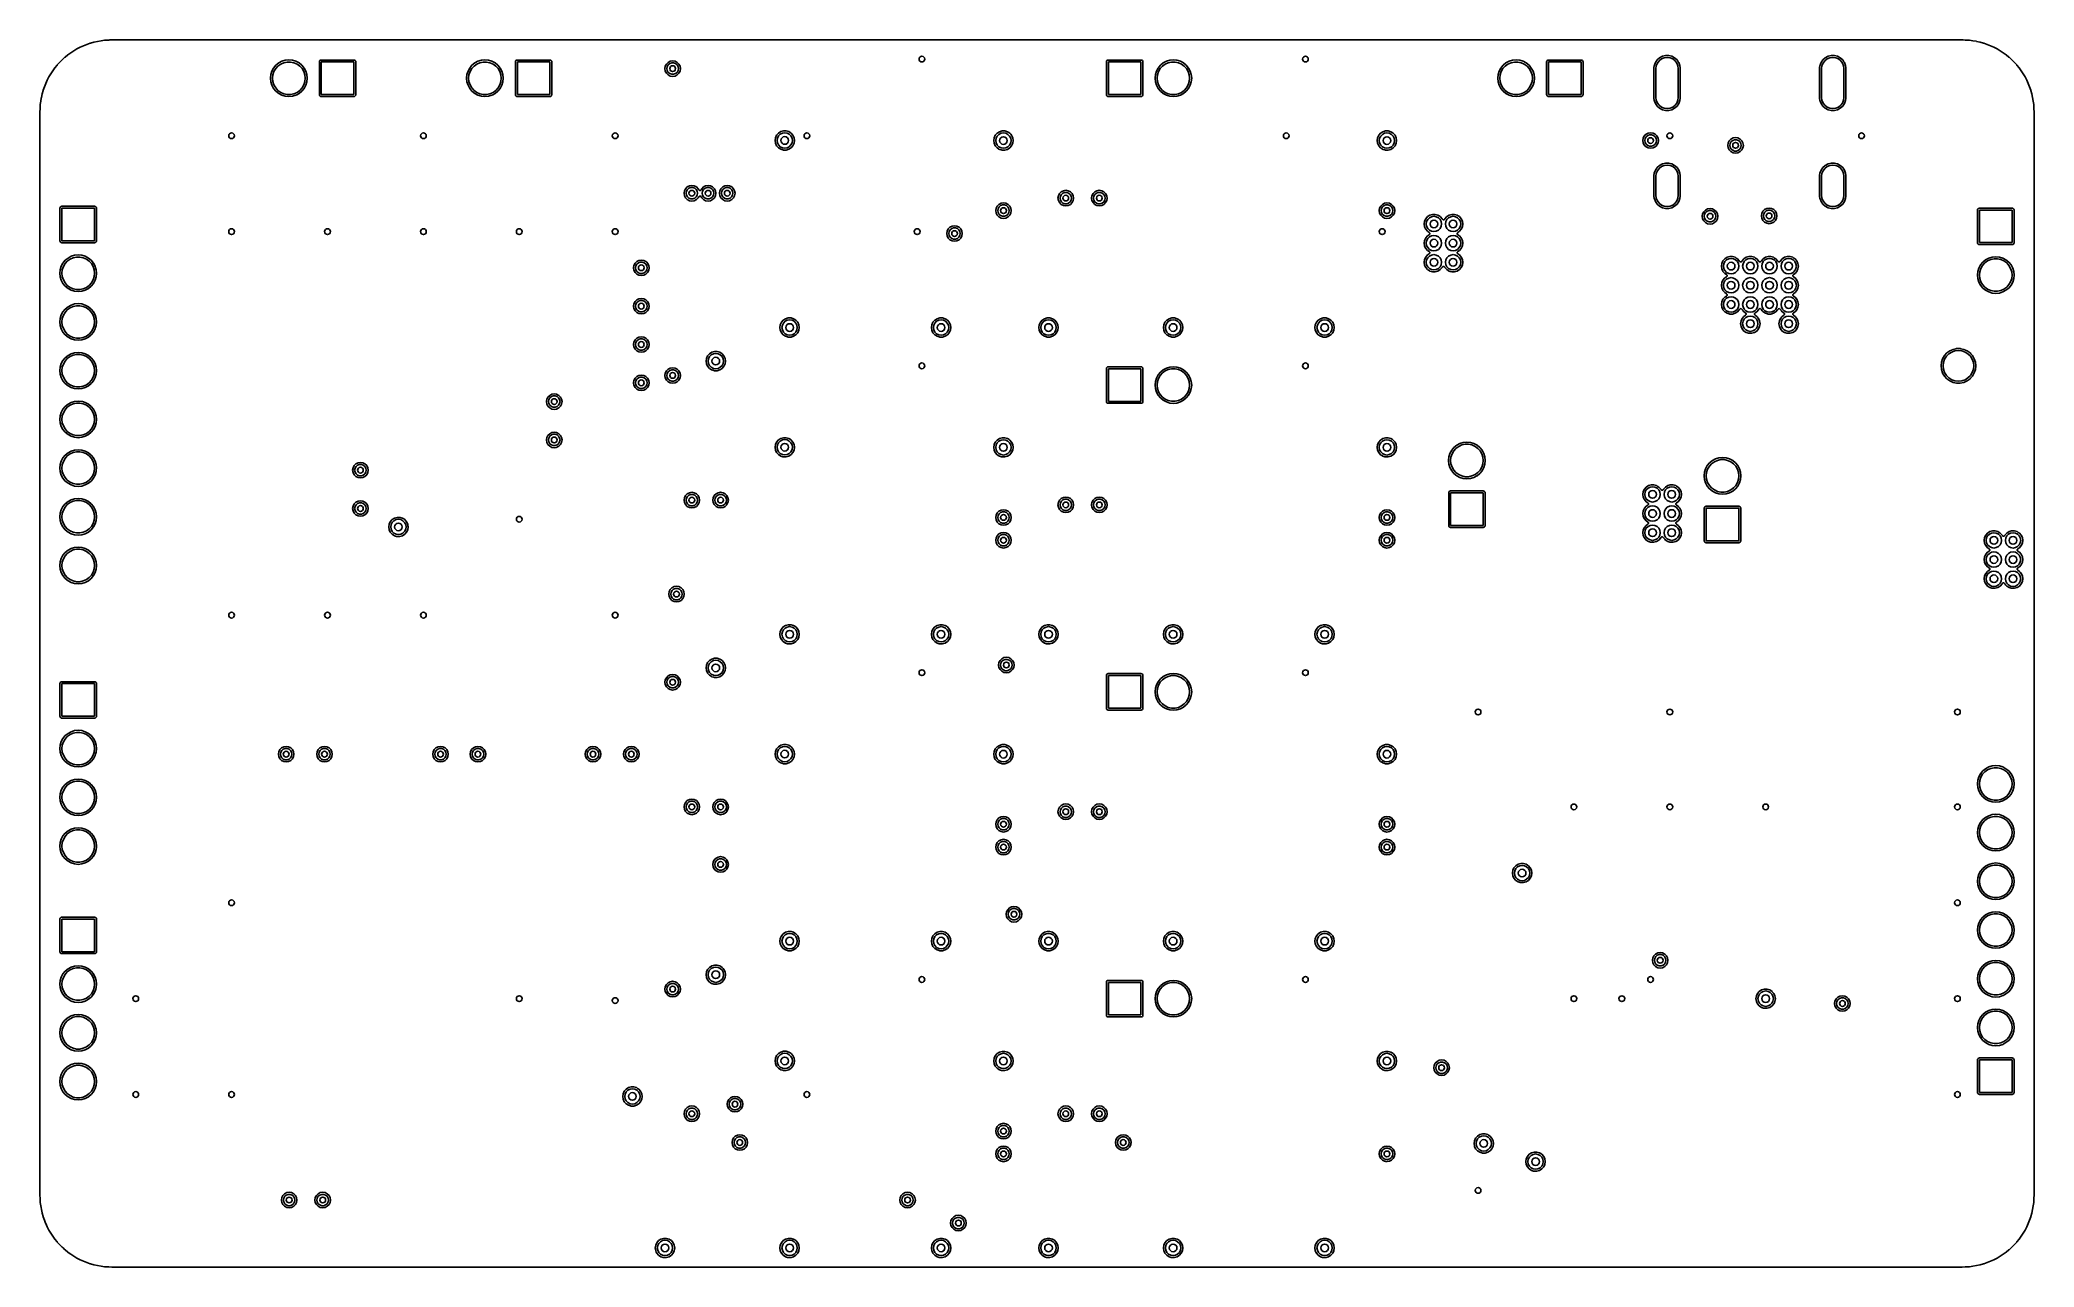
# Model space of a CAD drawing. Extents: x 107 to 211, y -135 to -72.
import ezdxf

# ---------------------------------------------------------------- set-up
doc = ezdxf.new("R2010")
doc.units = 0
doc.layers.add('BLACK', color=7, linetype='CONTINUOUS')

msp = doc.modelspace()

# ---------------------------------------------------------------- linework, layer by layer
at = {"layer": 'BLACK', "linetype": 'CONTINUOUS'}
for p, q in [((109.276063, -71.804502), (109.452981, -71.736589)), ((109.452981, -71.736589), (109.629862, -71.6733)), ((109.629862, -71.6733), (109.63268, -71.672419)), ((109.63268, -71.672419), (109.81756, -71.62288)), ((109.81756, -71.62288), (109.997737, -71.577748)), ((109.997737, -71.577748), (110.0009, -71.577104)), ((110.0009, -71.577104), (110.19455, -71.546432)), ((110.19455, -71.546432), (110.373407, -71.519901)), ((110.373407, -71.519901), (110.376865, -71.519555)), ((110.376865, -71.519555), (110.59755, -71.507989)), ((110.59755, -71.507989), (110.656122, -71.505111)), ((110.656122, -71.505111), (110.749095, -71.500545)), ((110.749095, -71.500545), (110.750911, -71.5005)), ((110.750911, -71.5005), (207.249089, -71.5005)), ((207.249089, -71.5005), (207.250905, -71.500545)), ((207.250905, -71.500545), (207.303078, -71.503107)), ((207.303078, -71.503107), (207.402672, -71.508)), ((207.402672, -71.508), (207.62313, -71.519555)), ((207.62313, -71.519555), (207.626597, -71.519902)), ((207.626597, -71.519902), (207.805372, -71.546421)), ((207.805372, -71.546421), (207.989021, -71.575508)), ((207.989021, -71.575508), (207.999091, -71.577103)), ((207.999091, -71.577103), (208.002271, -71.577751)), ((208.002271, -71.577751), (208.182425, -71.622877)), ((208.182425, -71.622877), (208.367305, -71.672415)), ((208.367305, -71.672415), (208.370151, -71.673305)), ((208.370151, -71.673305), (208.54698, -71.736575)), ((208.54698, -71.736575), (208.723916, -71.804495)), ((107.907313, -72.809868), (108.034646, -72.669378)), ((108.034646, -72.669378), (108.035798, -72.668168)), ((108.035798, -72.668168), (108.168168, -72.535798)), ((108.168168, -72.535798), (108.169378, -72.534646)), ((108.169378, -72.534646), (108.309868, -72.407313)), ((108.309868, -72.407313), (108.31135, -72.406043)), ((108.31135, -72.406043), (108.457428, -72.287751)), ((108.457428, -72.287751), (108.610196, -72.174451)), ((108.610196, -72.174451), (108.612008, -72.173193)), ((108.612008, -72.173193), (108.769775, -72.070737)), ((108.769775, -72.070737), (108.932514, -71.973194)), ((108.932514, -71.973194), (108.934687, -71.971992)), ((108.934687, -71.971992), (109.102736, -71.886367)), ((109.102736, -71.886367), (109.273579, -71.805565)), ((109.273579, -71.805565), (109.276063, -71.804502)), ((119.454373, -72.705865), (119.309643, -72.824643)), ((119.416239, -72.868327), (119.56, -72.763878)), ((119.454382, -72.705859), (119.454373, -72.705865)), ((119.619494, -72.617605), (119.454382, -72.705859)), ((119.56, -72.763878), (119.722336, -72.691602)), ((119.798667, -72.563253), (119.619494, -72.617605)), ((119.722336, -72.691602), (119.896151, -72.654656)), ((119.985, -72.544901), (119.798667, -72.563253)), ((119.896151, -72.654656), (120.073849, -72.654656)), ((120.171332, -72.563253), (119.985, -72.544901)), ((120.073849, -72.654656), (120.247664, -72.691602)), ((120.350505, -72.617605), (120.171332, -72.563253)), ((120.247664, -72.691602), (120.41, -72.763878)), ((120.515617, -72.705859), (120.350505, -72.617605)), ((120.41, -72.763878), (120.553761, -72.868327)), ((120.515622, -72.705862), (120.515617, -72.705859)), ((120.515625, -72.705864), (120.515622, -72.705862)), ((120.660357, -72.824643), (120.515625, -72.705864)), ((121.58033, -72.610788), (121.5745, -72.640102)), ((121.5745, -72.640102), (121.5745, -74.359897)), ((121.580331, -72.610786), (121.58033, -72.610788)), ((121.602542, -72.577543), (121.580331, -72.610786)), ((121.602545, -72.57754), (121.602542, -72.577543)), ((121.635784, -72.555331), (121.602545, -72.57754)), ((121.665102, -72.5495), (121.635784, -72.555331)), ((123.384897, -72.5495), (121.665102, -72.5495)), ((121.675, -74.35), (121.675, -72.65)), ((121.675, -72.65), (123.375, -72.65)), ((123.375, -72.65), (123.375, -74.35)), ((123.384899, -72.5495), (123.384897, -72.5495)), ((123.396559, -72.551819), (123.384899, -72.5495)), ((123.414211, -72.55533), (123.396559, -72.551819)), ((123.414213, -72.555331), (123.414211, -72.55533)), ((123.447456, -72.577542), (123.414213, -72.555331)), ((123.447459, -72.577545), (123.447456, -72.577542)), ((123.469668, -72.610784), (123.447459, -72.577545)), ((123.469668, -72.610786), (123.469668, -72.610784)), ((123.469669, -72.610787), (123.469668, -72.610786)), ((123.475499, -72.640102), (123.469669, -72.610787)), ((123.475499, -73.5), (123.475499, -72.640102)), ((129.679373, -72.705865), (129.534643, -72.824643)), ((129.641239, -72.868327), (129.785, -72.763878)), ((129.679382, -72.705859), (129.679373, -72.705865)), ((129.844494, -72.617605), (129.679382, -72.705859)), ((129.785, -72.763878), (129.947336, -72.691602)), ((130.023667, -72.563253), (129.844494, -72.617605)), ((129.947336, -72.691602), (130.121151, -72.654656)), ((130.21, -72.544901), (130.023667, -72.563253)), ((130.121151, -72.654656), (130.298849, -72.654656)), ((130.396332, -72.563253), (130.21, -72.544901)), ((130.298849, -72.654656), (130.472664, -72.691602)), ((130.575505, -72.617605), (130.396332, -72.563253)), ((130.472664, -72.691602), (130.635, -72.763878)), ((130.740617, -72.705859), (130.575505, -72.617605)), ((130.635, -72.763878), (130.778761, -72.868327)), ((130.740622, -72.705862), (130.740617, -72.705859)), ((130.740625, -72.705864), (130.740622, -72.705862)), ((130.885357, -72.824643), (130.740625, -72.705864)), ((131.80533, -72.610788), (131.7995, -72.640102)), ((131.7995, -72.640102), (131.7995, -74.359897)), ((131.805331, -72.610786), (131.80533, -72.610788)), ((131.827542, -72.577543), (131.805331, -72.610786)), ((131.827545, -72.57754), (131.827542, -72.577543)), ((131.860784, -72.555331), (131.827545, -72.57754)), ((131.890102, -72.5495), (131.860784, -72.555331)), ((133.609897, -72.5495), (131.890102, -72.5495)), ((131.9, -74.35), (131.9, -72.65)), ((131.9, -72.65), (133.6, -72.65)), ((133.6, -72.65), (133.6, -74.35)), ((133.609899, -72.5495), (133.609897, -72.5495)), ((133.621559, -72.551819), (133.609899, -72.5495)), ((133.639211, -72.55533), (133.621559, -72.551819)), ((133.639213, -72.555331), (133.639211, -72.55533)), ((133.672456, -72.577542), (133.639213, -72.555331)), ((133.672459, -72.577545), (133.672456, -72.577542)), ((133.694668, -72.610784), (133.672459, -72.577545)), ((133.694668, -72.610786), (133.694668, -72.610784)), ((133.694669, -72.610787), (133.694668, -72.610786)), ((133.700499, -72.640102), (133.694669, -72.610787)), ((133.700499, -73), (133.700499, -72.640102)), ((139.671951, -72.761656), (139.614353, -72.874698)), ((139.761656, -72.671951), (139.671951, -72.761656)), ((139.874698, -72.614353), (139.761656, -72.671951)), ((139.770187, -72.807164), (139.85, -72.740192)), ((139.85, -72.740192), (139.947906, -72.704558)), ((140, -72.594508), (139.874698, -72.614353)), ((139.947906, -72.704558), (140.052094, -72.704558)), ((140.125301, -72.614353), (140, -72.594508)), ((140.052094, -72.704558), (140.15, -72.740192)), ((140.125302, -72.614353), (140.125301, -72.614353)), ((140.125304, -72.614354), (140.125302, -72.614353)), ((140.238342, -72.67195), (140.125304, -72.614354)), ((140.15, -72.740192), (140.229813, -72.807164)), ((140.32805, -72.761658), (140.238342, -72.67195)), ((140.385646, -72.874696), (140.32805, -72.761658)), ((162.626281, -72.610788), (162.620451, -72.640102)), ((162.620451, -72.640102), (162.620451, -74.359897)), ((162.626282, -72.610786), (162.626281, -72.610788)), ((162.648493, -72.577543), (162.626282, -72.610786)), ((162.648496, -72.57754), (162.648493, -72.577543)), ((162.681735, -72.555331), (162.648496, -72.57754)), ((162.711053, -72.5495), (162.681735, -72.555331)), ((164.430848, -72.5495), (162.711053, -72.5495)), ((162.720951, -74.35), (162.720951, -72.65)), ((162.720951, -72.65), (164.420951, -72.65)), ((164.420951, -72.65), (164.420951, -74.35)), ((164.43085, -72.5495), (164.430848, -72.5495)), ((164.44251, -72.551819), (164.43085, -72.5495)), ((164.460162, -72.55533), (164.44251, -72.551819)), ((164.460164, -72.555331), (164.460162, -72.55533)), ((164.493407, -72.577542), (164.460164, -72.555331)), ((164.49341, -72.577545), (164.493407, -72.577542)), ((164.515619, -72.610784), (164.49341, -72.577545)), ((164.515619, -72.610786), (164.515619, -72.610784)), ((164.51562, -72.610787), (164.515619, -72.610786)), ((164.52145, -72.640102), (164.51562, -72.610787)), ((164.52145, -73.5), (164.52145, -72.640102)), ((165.580324, -72.705865), (165.435594, -72.824643)), ((165.54219, -72.868327), (165.685951, -72.763878)), ((165.580333, -72.705859), (165.580324, -72.705865)), ((165.745445, -72.617605), (165.580333, -72.705859)), ((165.685951, -72.763878), (165.848287, -72.691602)), ((165.924618, -72.563253), (165.745445, -72.617605)), ((165.848287, -72.691602), (166.022102, -72.654656)), ((166.110951, -72.544901), (165.924618, -72.563253)), ((166.022102, -72.654656), (166.1998, -72.654656)), ((166.297283, -72.563253), (166.110951, -72.544901)), ((166.1998, -72.654656), (166.373615, -72.691602)), ((166.476456, -72.617605), (166.297283, -72.563253)), ((166.373615, -72.691602), (166.535951, -72.763878)), ((166.641568, -72.705859), (166.476456, -72.617605)), ((166.535951, -72.763878), (166.679712, -72.868327)), ((166.641573, -72.705862), (166.641568, -72.705859)), ((166.641576, -72.705864), (166.641573, -72.705862)), ((166.786308, -72.824643), (166.641576, -72.705864)), ((183.454373, -72.705865), (183.309643, -72.824643)), ((183.416239, -72.868327), (183.56, -72.763878)), ((183.454382, -72.705859), (183.454373, -72.705865)), ((183.619494, -72.617605), (183.454382, -72.705859)), ((183.56, -72.763878), (183.722336, -72.691602)), ((183.798667, -72.563253), (183.619494, -72.617605)), ((183.722336, -72.691602), (183.896151, -72.654656)), ((183.985, -72.544901), (183.798667, -72.563253)), ((183.896151, -72.654656), (184.073849, -72.654656)), ((184.171332, -72.563253), (183.985, -72.544901)), ((184.073849, -72.654656), (184.247664, -72.691602)), ((184.350505, -72.617605), (184.171332, -72.563253)), ((184.247664, -72.691602), (184.41, -72.763878)), ((184.515617, -72.705859), (184.350505, -72.617605)), ((184.41, -72.763878), (184.553761, -72.868327)), ((184.515622, -72.705862), (184.515617, -72.705859)), ((184.515625, -72.705864), (184.515622, -72.705862)), ((184.660357, -72.824643), (184.515625, -72.705864)), ((185.58033, -72.610788), (185.5745, -72.640102)), ((185.5745, -72.640102), (185.5745, -74.359897)), ((185.580331, -72.610786), (185.58033, -72.610788)), ((185.602542, -72.577543), (185.580331, -72.610786)), ((185.602545, -72.57754), (185.602542, -72.577543)), ((185.635784, -72.555331), (185.602545, -72.57754)), ((185.665102, -72.5495), (185.635784, -72.555331)), ((187.384897, -72.5495), (185.665102, -72.5495)), ((185.675, -74.35), (185.675, -72.65)), ((185.675, -72.65), (187.375, -72.65)), ((187.375, -72.65), (187.375, -74.35)), ((187.384899, -72.5495), (187.384897, -72.5495)), ((187.396559, -72.551819), (187.384899, -72.5495)), ((187.414211, -72.55533), (187.396559, -72.551819)), ((187.414213, -72.555331), (187.414211, -72.55533)), ((187.447456, -72.577542), (187.414213, -72.555331)), ((187.447459, -72.577545), (187.447456, -72.577542)), ((187.469668, -72.610784), (187.447459, -72.577545)), ((187.469668, -72.610786), (187.469668, -72.610784)), ((187.469669, -72.610787), (187.469668, -72.610786)), ((187.475499, -72.640102), (187.469669, -72.610787)), ((187.4755, -74.359899), (187.475499, -72.640102)), ((191.218631, -72.761658), (191.199776, -72.811376)), ((191.24927, -72.680867), (191.218631, -72.761658)), ((191.343727, -72.544022), (191.24927, -72.680867)), ((191.295702, -72.850198), (191.354064, -72.7093)), ((191.468185, -72.433763), (191.343727, -72.544022)), ((191.354064, -72.7093), (191.446904, -72.588308)), ((191.446904, -72.588308), (191.567896, -72.495468)), ((191.61541, -72.356494), (191.468185, -72.433763)), ((191.567896, -72.495468), (191.708794, -72.437106)), ((191.615412, -72.356493), (191.61541, -72.356494)), ((191.615415, -72.356492), (191.615412, -72.356493)), ((191.776858, -72.3167), (191.615415, -72.356492)), ((191.708794, -72.437106), (191.859996, -72.4172)), ((191.943134, -72.3167), (191.776858, -72.3167)), ((191.859996, -72.4172), (192.011198, -72.437106)), ((192.104577, -72.356492), (191.943134, -72.3167)), ((192.011198, -72.437106), (192.152096, -72.495468)), ((192.10458, -72.356493), (192.104577, -72.356492)), ((192.104581, -72.356494), (192.10458, -72.356493)), ((192.251806, -72.433763), (192.104581, -72.356494)), ((192.152096, -72.495468), (192.273088, -72.588308)), ((192.376264, -72.544022), (192.251806, -72.433763)), ((192.273088, -72.588308), (192.365928, -72.7093)), ((192.365928, -72.7093), (192.42429, -72.850198)), ((192.442582, -72.640101), (192.376264, -72.544022)), ((192.470721, -72.680867), (192.442582, -72.640101)), ((192.529683, -72.836337), (192.470721, -72.680867)), ((199.858635, -72.761658), (199.83978, -72.811376)), ((199.889274, -72.680867), (199.858635, -72.761658)), ((199.983731, -72.544022), (199.889274, -72.680867)), ((199.935706, -72.850198), (199.994068, -72.7093)), ((200.108189, -72.433763), (199.983731, -72.544022)), ((199.994068, -72.7093), (200.086908, -72.588308)), ((200.086908, -72.588308), (200.2079, -72.495468)), ((200.255414, -72.356494), (200.108189, -72.433763)), ((200.2079, -72.495468), (200.348798, -72.437106)), ((200.255416, -72.356493), (200.255414, -72.356494)), ((200.255419, -72.356492), (200.255416, -72.356493)), ((200.416862, -72.3167), (200.255419, -72.356492)), ((200.348798, -72.437106), (200.5, -72.4172)), ((200.583138, -72.3167), (200.416862, -72.3167)), ((200.5, -72.4172), (200.651202, -72.437106)), ((200.744581, -72.356492), (200.583138, -72.3167)), ((200.651202, -72.437106), (200.7921, -72.495468)), ((200.744584, -72.356493), (200.744581, -72.356492)), ((200.744585, -72.356494), (200.744584, -72.356493)), ((200.89181, -72.433763), (200.744585, -72.356494)), ((200.7921, -72.495468), (200.913092, -72.588308)), ((201.016268, -72.544022), (200.89181, -72.433763)), ((200.913092, -72.588308), (201.005932, -72.7093)), ((201.005932, -72.7093), (201.064294, -72.850198)), ((201.082586, -72.640101), (201.016268, -72.544022)), ((201.110725, -72.680867), (201.082586, -72.640101)), ((201.169687, -72.836337), (201.110725, -72.680867)), ((208.723916, -71.804495), (208.72644, -71.805574)), ((208.72644, -71.805574), (208.897266, -71.886368)), ((208.897266, -71.886368), (209.065282, -71.971977)), ((209.065282, -71.971977), (209.067507, -71.973208)), ((209.067507, -71.973208), (209.230199, -72.070722)), ((209.230199, -72.070722), (209.387962, -72.173174)), ((209.387962, -72.173174), (209.389833, -72.174473)), ((209.389833, -72.174473), (209.542557, -72.28774)), ((209.542557, -72.28774), (209.688622, -72.406022)), ((209.688622, -72.406022), (209.690166, -72.407345)), ((209.690166, -72.407345), (209.830578, -72.534607)), ((209.830578, -72.534607), (209.831871, -72.535838)), ((209.831871, -72.535838), (209.96416, -72.668127)), ((209.96416, -72.668127), (209.965394, -72.669423)), ((209.965394, -72.669423), (210.092649, -72.809827)), ((107.236589, -73.952981), (107.304502, -73.776063)), ((107.304502, -73.776063), (107.305565, -73.773579)), ((107.305565, -73.773579), (107.386367, -73.602736)), ((107.386367, -73.602736), (107.438713, -73.5)), ((107.438713, -73.5), (107.471992, -73.434687)), ((107.471992, -73.434687), (107.473194, -73.432514)), ((107.473194, -73.432514), (107.570727, -73.269791)), ((107.570727, -73.269791), (107.673193, -73.112008)), ((107.673193, -73.112008), (107.674451, -73.110196)), ((107.674451, -73.110196), (107.787751, -72.957428)), ((107.787751, -72.957428), (107.906043, -72.81135)), ((107.906043, -72.81135), (107.907313, -72.809868)), ((119.048253, -73.313667), (119.029901, -73.5)), ((119.029901, -73.5), (119.048253, -73.686332)), ((119.102605, -73.134494), (119.048253, -73.313667)), ((119.048253, -73.686332), (119.102605, -73.865505)), ((119.190859, -72.969382), (119.102605, -73.134494)), ((119.135, -73.5), (119.153575, -73.323275)), ((119.153575, -73.676725), (119.135, -73.5)), ((119.153575, -73.323275), (119.208486, -73.154274)), ((119.208486, -73.845726), (119.153575, -73.676725)), ((119.190865, -72.969373), (119.190859, -72.969382)), ((119.309643, -72.824643), (119.190865, -72.969373)), ((119.208486, -73.154274), (119.297336, -73.000383)), ((119.297336, -73.000383), (119.416239, -72.868327)), ((120.553761, -72.868327), (120.672664, -73.000383)), ((120.779136, -72.969375), (120.660357, -72.824643)), ((120.672664, -73.000383), (120.761514, -73.154274)), ((120.761514, -73.154274), (120.816425, -73.323275)), ((120.816425, -73.676725), (120.761514, -73.845726)), ((120.779138, -72.96938), (120.779136, -72.969375)), ((120.77914, -72.969382), (120.779138, -72.96938)), ((120.867394, -73.134494), (120.77914, -72.969382)), ((120.816425, -73.323275), (120.835, -73.5)), ((120.835, -73.5), (120.816425, -73.676725)), ((120.867394, -73.134496), (120.867394, -73.134494)), ((120.867396, -73.134499), (120.867394, -73.134496)), ((120.921747, -73.313669), (120.867396, -73.134499)), ((120.867396, -73.865501), (120.921747, -73.686331)), ((120.940099, -73.5), (120.921747, -73.313669)), ((120.921747, -73.686331), (120.940099, -73.5)), ((123.4755, -74.359899), (123.475499, -73.5)), ((129.273253, -73.313667), (129.254901, -73.5)), ((129.254901, -73.5), (129.273253, -73.686332)), ((129.327605, -73.134494), (129.273253, -73.313667)), ((129.273253, -73.686332), (129.327605, -73.865505)), ((129.415859, -72.969382), (129.327605, -73.134494)), ((129.36, -73.5), (129.378575, -73.323275)), ((129.378575, -73.676725), (129.36, -73.5)), ((129.378575, -73.323275), (129.433486, -73.154274)), ((129.433486, -73.845726), (129.378575, -73.676725)), ((129.415865, -72.969373), (129.415859, -72.969382)), ((129.534643, -72.824643), (129.415865, -72.969373)), ((129.433486, -73.154274), (129.522336, -73.000383)), ((129.522336, -73.000383), (129.641239, -72.868327)), ((130.778761, -72.868327), (130.897664, -73.000383)), ((131.004136, -72.969375), (130.885357, -72.824643)), ((130.897664, -73.000383), (130.986514, -73.154274)), ((130.986514, -73.154274), (131.041425, -73.323275)), ((131.041425, -73.676725), (130.986514, -73.845726)), ((131.004138, -72.96938), (131.004136, -72.969375)), ((131.00414, -72.969382), (131.004138, -72.96938)), ((131.092394, -73.134494), (131.00414, -72.969382)), ((131.041425, -73.323275), (131.06, -73.5)), ((131.06, -73.5), (131.041425, -73.676725)), ((131.092394, -73.134496), (131.092394, -73.134494)), ((131.092396, -73.134499), (131.092394, -73.134496)), ((131.146747, -73.313669), (131.092396, -73.134499)), ((131.092396, -73.865501), (131.146747, -73.686331)), ((131.165099, -73.5), (131.146747, -73.313669)), ((131.146747, -73.686331), (131.165099, -73.5)), ((133.7005, -74.359897), (133.700499, -73)), ((139.614353, -72.874698), (139.594508, -73)), ((139.594508, -73), (139.614353, -73.125301)), ((139.614353, -73.125301), (139.614353, -73.125302)), ((139.614353, -73.125302), (139.614354, -73.125304)), ((139.614354, -73.125304), (139.67195, -73.238342)), ((139.67195, -73.238342), (139.761658, -73.32805)), ((139.7, -73), (139.718092, -72.897394)), ((139.718092, -73.102606), (139.7, -73)), ((139.718092, -72.897394), (139.770187, -72.807164)), ((139.770187, -73.192836), (139.718092, -73.102606)), ((139.761658, -73.32805), (139.874696, -73.385646)), ((139.85, -73.259808), (139.770187, -73.192836)), ((139.947906, -73.295442), (139.85, -73.259808)), ((139.874696, -73.385646), (140, -73.405492)), ((140.052094, -73.295442), (139.947906, -73.295442)), ((140, -73.405492), (140.125304, -73.385646)), ((140.15, -73.259808), (140.052094, -73.295442)), ((140.125304, -73.385646), (140.238342, -73.32805)), ((140.229813, -73.192836), (140.15, -73.259808)), ((140.229813, -72.807164), (140.281908, -72.897394)), ((140.281908, -73.102606), (140.229813, -73.192836)), ((140.238342, -73.32805), (140.32805, -73.238342)), ((140.281908, -72.897394), (140.3, -73)), ((140.3, -73), (140.281908, -73.102606)), ((140.32805, -73.238342), (140.385646, -73.125304)), ((140.405492, -73), (140.385646, -72.874696)), ((140.385646, -73.125304), (140.405492, -73)), ((164.521451, -74.359899), (164.52145, -73.5)), ((165.174204, -73.313667), (165.155852, -73.5)), ((165.155852, -73.5), (165.174204, -73.686332)), ((165.228556, -73.134494), (165.174204, -73.313667)), ((165.174204, -73.686332), (165.228556, -73.865505)), ((165.31681, -72.969382), (165.228556, -73.134494)), ((165.260951, -73.5), (165.279526, -73.323275)), ((165.279526, -73.676725), (165.260951, -73.5)), ((165.279526, -73.323275), (165.334437, -73.154274)), ((165.334437, -73.845726), (165.279526, -73.676725)), ((165.316816, -72.969373), (165.31681, -72.969382)), ((165.435594, -72.824643), (165.316816, -72.969373)), ((165.334437, -73.154274), (165.423287, -73.000383)), ((165.423287, -73.000383), (165.54219, -72.868327)), ((166.679712, -72.868327), (166.798615, -73.000383)), ((166.905087, -72.969375), (166.786308, -72.824643)), ((166.798615, -73.000383), (166.887465, -73.154274)), ((166.887465, -73.154274), (166.942376, -73.323275)), ((166.942376, -73.676725), (166.887465, -73.845726)), ((166.905089, -72.96938), (166.905087, -72.969375)), ((166.905091, -72.969382), (166.905089, -72.96938)), ((166.993345, -73.134494), (166.905091, -72.969382)), ((166.942376, -73.323275), (166.960951, -73.5)), ((166.960951, -73.5), (166.942376, -73.676725)), ((166.993345, -73.134496), (166.993345, -73.134494)), ((166.993347, -73.134499), (166.993345, -73.134496)), ((167.047698, -73.313669), (166.993347, -73.134499)), ((166.993347, -73.865501), (167.047698, -73.686331)), ((167.06605, -73.5), (167.047698, -73.313669)), ((167.047698, -73.686331), (167.06605, -73.5)), ((183.048253, -73.313667), (183.029901, -73.5)), ((183.029901, -73.5), (183.048253, -73.686332)), ((183.102605, -73.134494), (183.048253, -73.313667)), ((183.048253, -73.686332), (183.102605, -73.865505)), ((183.190859, -72.969382), (183.102605, -73.134494)), ((183.135, -73.5), (183.153575, -73.323275)), ((183.153575, -73.676725), (183.135, -73.5)), ((183.153575, -73.323275), (183.208486, -73.154274)), ((183.208486, -73.845726), (183.153575, -73.676725)), ((183.190865, -72.969373), (183.190859, -72.969382)), ((183.309643, -72.824643), (183.190865, -72.969373)), ((183.208486, -73.154274), (183.297336, -73.000383)), ((183.297336, -73.000383), (183.416239, -72.868327)), ((184.553761, -72.868327), (184.672664, -73.000383)), ((184.779136, -72.969375), (184.660357, -72.824643)), ((184.672664, -73.000383), (184.761514, -73.154274)), ((184.761514, -73.154274), (184.816425, -73.323275)), ((184.816425, -73.676725), (184.761514, -73.845726)), ((184.779138, -72.96938), (184.779136, -72.969375)), ((184.77914, -72.969382), (184.779138, -72.96938)), ((184.867394, -73.134494), (184.77914, -72.969382)), ((184.816425, -73.323275), (184.835, -73.5)), ((184.835, -73.5), (184.816425, -73.676725)), ((184.867394, -73.134496), (184.867394, -73.134494)), ((184.867396, -73.134499), (184.867394, -73.134496)), ((184.921747, -73.313669), (184.867396, -73.134499)), ((184.867396, -73.865501), (184.921747, -73.686331)), ((184.940099, -73.5), (184.921747, -73.313669)), ((184.921747, -73.686331), (184.940099, -73.5)), ((191.190307, -72.836346), (191.175296, -72.959974)), ((191.175296, -72.959974), (191.175296, -74.541425)), ((191.19031, -72.836335), (191.190307, -72.836346)), ((191.199776, -72.811376), (191.19031, -72.836335)), ((191.275796, -73.0014), (191.295702, -72.850198)), ((191.275796, -74.5), (191.275796, -73.0014)), ((192.42429, -72.850198), (192.444196, -73.0014)), ((192.444196, -73.0014), (192.444196, -74.5)), ((192.544696, -72.959982), (192.529683, -72.836337)), ((192.544696, -74.541418), (192.544696, -72.959982)), ((199.830311, -72.836346), (199.8153, -72.959974)), ((199.8153, -72.959974), (199.8153, -74.541425)), ((199.830314, -72.836335), (199.830311, -72.836346)), ((199.83978, -72.811376), (199.830314, -72.836335)), ((199.9158, -73.0014), (199.935706, -72.850198)), ((199.9158, -74.5), (199.9158, -73.0014)), ((201.064294, -72.850198), (201.0842, -73.0014)), ((201.0842, -73.0014), (201.0842, -74.5)), ((201.1847, -72.959982), (201.169687, -72.836337)), ((201.1847, -74.541418), (201.1847, -72.959982)), ((210.092649, -72.809827), (210.093976, -72.811376)), ((210.093976, -72.811376), (210.212259, -72.957442)), ((210.212259, -72.957442), (210.325512, -73.110146)), ((210.325512, -73.110146), (210.326824, -73.112036)), ((210.326824, -73.112036), (210.429277, -73.2698)), ((210.429277, -73.2698), (210.52679, -73.432491)), ((210.52679, -73.432491), (210.528021, -73.434716)), ((210.528021, -73.434716), (210.613635, -73.602742)), ((210.613635, -73.602742), (210.694414, -73.773535)), ((210.694414, -73.773535), (210.695509, -73.776096)), ((210.695509, -73.776096), (210.763423, -73.953015)), ((107.009557, -75.067636), (107.019555, -74.876865)), ((107.019555, -74.876865), (107.019901, -74.873407)), ((107.019901, -74.873407), (107.046432, -74.69455)), ((107.046432, -74.69455), (107.070685, -74.541425)), ((107.070685, -74.541425), (107.077104, -74.5009)), ((107.077104, -74.5009), (107.077748, -74.497737)), ((107.077748, -74.497737), (107.12288, -74.31756)), ((107.12288, -74.31756), (107.172419, -74.13268)), ((107.172419, -74.13268), (107.1733, -74.129862)), ((107.1733, -74.129862), (107.236589, -73.952981)), ((119.102605, -73.865505), (119.190859, -74.030617)), ((119.190859, -74.030617), (119.190862, -74.030622)), ((119.190862, -74.030622), (119.190864, -74.030625)), ((119.190864, -74.030625), (119.309643, -74.175357)), ((119.297336, -73.999617), (119.208486, -73.845726)), ((119.416239, -74.131673), (119.297336, -73.999617)), ((119.309643, -74.175357), (119.454375, -74.294136)), ((119.56, -74.236122), (119.416239, -74.131673)), ((119.454375, -74.294136), (119.45438, -74.294138)), ((119.45438, -74.294138), (119.454382, -74.29414)), ((119.454382, -74.29414), (119.619494, -74.382394)), ((119.722336, -74.308398), (119.56, -74.236122)), ((119.619494, -74.382394), (119.619496, -74.382394)), ((119.619496, -74.382394), (119.619499, -74.382396)), ((119.619499, -74.382396), (119.798669, -74.436747)), ((119.896151, -74.345344), (119.722336, -74.308398)), ((119.798669, -74.436747), (119.985, -74.455099)), ((120.073849, -74.345344), (119.896151, -74.345344)), ((119.985, -74.455099), (120.171331, -74.436747)), ((120.247664, -74.308398), (120.073849, -74.345344)), ((120.171331, -74.436747), (120.350501, -74.382396)), ((120.41, -74.236122), (120.247664, -74.308398)), ((120.350501, -74.382396), (120.392594, -74.359897)), ((120.392594, -74.359897), (120.515625, -74.294136)), ((120.553761, -74.131673), (120.41, -74.236122)), ((120.515625, -74.294136), (120.660357, -74.175357)), ((120.672664, -73.999617), (120.553761, -74.131673)), ((120.660357, -74.175357), (120.779136, -74.030625)), ((120.761514, -73.845726), (120.672664, -73.999617)), ((120.779136, -74.030625), (120.867396, -73.865501)), ((121.5745, -74.359897), (121.580331, -74.389215)), ((121.580331, -74.389215), (121.60254, -74.422454)), ((121.60254, -74.422454), (121.602542, -74.422456)), ((121.602542, -74.422456), (121.602543, -74.422457)), ((121.602543, -74.422457), (121.635787, -74.444669)), ((121.635787, -74.444669), (121.665101, -74.4505)), ((121.665101, -74.4505), (123.384898, -74.450499)), ((123.375, -74.35), (121.675, -74.35)), ((123.384898, -74.450499), (123.414213, -74.444669)), ((123.414213, -74.444669), (123.414214, -74.444668)), ((123.414214, -74.444668), (123.414215, -74.444668)), ((123.414215, -74.444668), (123.447454, -74.422459)), ((123.447453, -74.422459), (123.447457, -74.422457)), ((123.447454, -74.422459), (123.447453, -74.422459)), ((123.447457, -74.422457), (123.469669, -74.389213)), ((123.469669, -74.389213), (123.4755, -74.359899)), ((129.327605, -73.865505), (129.415859, -74.030617)), ((129.415859, -74.030617), (129.415862, -74.030622)), ((129.415862, -74.030622), (129.415864, -74.030625)), ((129.415864, -74.030625), (129.534643, -74.175357)), ((129.522336, -73.999617), (129.433486, -73.845726)), ((129.641239, -74.131673), (129.522336, -73.999617)), ((129.534643, -74.175357), (129.679375, -74.294136)), ((129.785, -74.236122), (129.641239, -74.131673)), ((129.679375, -74.294136), (129.67938, -74.294138)), ((129.67938, -74.294138), (129.679382, -74.29414)), ((129.679382, -74.29414), (129.844494, -74.382394)), ((129.947336, -74.308398), (129.785, -74.236122)), ((129.844494, -74.382394), (129.844496, -74.382394)), ((129.844496, -74.382394), (129.844499, -74.382396)), ((129.844499, -74.382396), (130.023669, -74.436747)), ((130.121151, -74.345344), (129.947336, -74.308398)), ((130.023669, -74.436747), (130.21, -74.455099)), ((130.298849, -74.345344), (130.121151, -74.345344)), ((130.21, -74.455099), (130.396331, -74.436747)), ((130.472664, -74.308398), (130.298849, -74.345344)), ((130.396331, -74.436747), (130.575501, -74.382396)), ((130.635, -74.236122), (130.472664, -74.308398)), ((130.575501, -74.382396), (130.617594, -74.359897)), ((130.617594, -74.359897), (130.740625, -74.294136)), ((130.778761, -74.131673), (130.635, -74.236122)), ((130.740625, -74.294136), (130.885357, -74.175357)), ((130.897664, -73.999617), (130.778761, -74.131673)), ((130.885357, -74.175357), (131.004136, -74.030625)), ((130.986514, -73.845726), (130.897664, -73.999617)), ((131.004136, -74.030625), (131.092396, -73.865501)), ((131.7995, -74.359897), (131.805331, -74.389215)), ((131.805331, -74.389215), (131.82754, -74.422454)), ((131.82754, -74.422454), (131.827542, -74.422456)), ((131.827542, -74.422456), (131.827543, -74.422457)), ((131.827543, -74.422457), (131.860787, -74.444669)), ((131.860787, -74.444669), (131.890101, -74.4505)), ((131.890101, -74.4505), (133.609898, -74.450499)), ((133.6, -74.35), (131.9, -74.35)), ((133.609898, -74.450499), (133.639213, -74.444669)), ((133.639213, -74.444669), (133.639214, -74.444668)), ((133.639214, -74.444668), (133.639215, -74.444668)), ((133.639215, -74.444668), (133.672454, -74.422459)), ((133.672453, -74.422459), (133.672457, -74.422457)), ((133.672454, -74.422459), (133.672453, -74.422459)), ((133.672457, -74.422457), (133.694669, -74.389213)), ((133.694669, -74.389213), (133.7005, -74.359899)), ((133.7005, -74.359899), (133.7005, -74.359897)), ((162.620451, -74.359897), (162.626282, -74.389215)), ((162.626282, -74.389215), (162.648491, -74.422454)), ((162.648491, -74.422454), (162.648493, -74.422456)), ((162.648493, -74.422456), (162.648494, -74.422457)), ((162.648494, -74.422457), (162.681738, -74.444669)), ((162.681738, -74.444669), (162.711052, -74.4505)), ((162.711052, -74.4505), (164.430849, -74.450499)), ((164.420951, -74.35), (162.720951, -74.35)), ((164.430849, -74.450499), (164.460164, -74.444669)), ((164.460164, -74.444669), (164.460165, -74.444668)), ((164.460165, -74.444668), (164.460166, -74.444668)), ((164.460166, -74.444668), (164.493405, -74.422459)), ((164.493404, -74.422459), (164.493408, -74.422457)), ((164.493405, -74.422459), (164.493404, -74.422459)), ((164.493408, -74.422457), (164.51562, -74.389213)), ((164.51562, -74.389213), (164.521451, -74.359899)), ((165.228556, -73.865505), (165.31681, -74.030617)), ((165.31681, -74.030617), (165.316813, -74.030622)), ((165.316813, -74.030622), (165.316815, -74.030625)), ((165.316815, -74.030625), (165.435594, -74.175357)), ((165.423287, -73.999617), (165.334437, -73.845726)), ((165.54219, -74.131673), (165.423287, -73.999617)), ((165.435594, -74.175357), (165.580326, -74.294136)), ((165.685951, -74.236122), (165.54219, -74.131673)), ((165.580326, -74.294136), (165.580331, -74.294138)), ((165.580331, -74.294138), (165.580333, -74.29414)), ((165.580333, -74.29414), (165.745445, -74.382394)), ((165.848287, -74.308398), (165.685951, -74.236122)), ((165.745445, -74.382394), (165.745447, -74.382394)), ((165.745447, -74.382394), (165.74545, -74.382396)), ((165.74545, -74.382396), (165.92462, -74.436747)), ((166.022102, -74.345344), (165.848287, -74.308398)), ((165.92462, -74.436747), (166.110951, -74.455099)), ((166.1998, -74.345344), (166.022102, -74.345344)), ((166.110951, -74.455099), (166.297282, -74.436747)), ((166.373615, -74.308398), (166.1998, -74.345344)), ((166.297282, -74.436747), (166.476452, -74.382396)), ((166.535951, -74.236122), (166.373615, -74.308398)), ((166.476452, -74.382396), (166.641576, -74.294136)), ((166.679712, -74.131673), (166.535951, -74.236122)), ((166.641576, -74.294136), (166.786308, -74.175357)), ((166.798615, -73.999617), (166.679712, -74.131673)), ((166.786308, -74.175357), (166.905087, -74.030625)), ((166.887465, -73.845726), (166.798615, -73.999617)), ((166.905087, -74.030625), (166.993347, -73.865501)), ((183.102605, -73.865505), (183.190859, -74.030617)), ((183.190859, -74.030617), (183.190862, -74.030622)), ((183.190862, -74.030622), (183.190864, -74.030625)), ((183.190864, -74.030625), (183.309643, -74.175357)), ((183.297336, -73.999617), (183.208486, -73.845726)), ((183.416239, -74.131673), (183.297336, -73.999617)), ((183.309643, -74.175357), (183.454375, -74.294136)), ((183.56, -74.236122), (183.416239, -74.131673)), ((183.454375, -74.294136), (183.45438, -74.294138)), ((183.45438, -74.294138), (183.454382, -74.29414)), ((183.454382, -74.29414), (183.619494, -74.382394)), ((183.722336, -74.308398), (183.56, -74.236122)), ((183.619494, -74.382394), (183.619496, -74.382394)), ((183.619496, -74.382394), (183.619499, -74.382396)), ((183.619499, -74.382396), (183.798669, -74.436747)), ((183.896151, -74.345344), (183.722336, -74.308398)), ((183.798669, -74.436747), (183.985, -74.455099)), ((184.073849, -74.345344), (183.896151, -74.345344)), ((183.985, -74.455099), (184.171331, -74.436747)), ((184.247664, -74.308398), (184.073849, -74.345344)), ((184.171331, -74.436747), (184.350501, -74.382396)), ((184.41, -74.236122), (184.247664, -74.308398)), ((184.350501, -74.382396), (184.392594, -74.359897)), ((184.392594, -74.359897), (184.515625, -74.294136)), ((184.553761, -74.131673), (184.41, -74.236122)), ((184.515625, -74.294136), (184.660357, -74.175357)), ((184.672664, -73.999617), (184.553761, -74.131673)), ((184.660357, -74.175357), (184.779136, -74.030625)), ((184.761514, -73.845726), (184.672664, -73.999617)), ((184.779136, -74.030625), (184.867396, -73.865501)), ((185.5745, -74.359897), (185.580331, -74.389215)), ((185.580331, -74.389215), (185.60254, -74.422454)), ((185.60254, -74.422454), (185.602542, -74.422456)), ((185.602542, -74.422456), (185.602543, -74.422457)), ((185.602543, -74.422457), (185.635787, -74.444669)), ((185.635787, -74.444669), (185.665101, -74.4505)), ((185.665101, -74.4505), (187.384898, -74.450499)), ((187.375, -74.35), (185.675, -74.35)), ((187.384898, -74.450499), (187.414213, -74.444669)), ((187.414213, -74.444669), (187.414214, -74.444668)), ((187.414214, -74.444668), (187.414215, -74.444668)), ((187.414215, -74.444668), (187.447454, -74.422459)), ((187.447453, -74.422459), (187.447457, -74.422457)), ((187.447454, -74.422459), (187.447453, -74.422459)), ((187.447457, -74.422457), (187.469669, -74.389213)), ((187.469669, -74.389213), (187.4755, -74.359899)), ((191.175296, -74.541425), (191.190307, -74.665053)), ((191.190307, -74.665053), (191.190308, -74.665058)), ((191.190308, -74.665058), (191.190309, -74.665063)), ((191.190309, -74.665063), (191.203189, -74.699024)), ((191.203189, -74.699024), (191.24927, -74.820532)), ((191.24927, -74.820532), (191.343727, -74.957377)), ((191.295702, -74.651202), (191.275796, -74.5)), ((191.354064, -74.7921), (191.295702, -74.651202)), ((191.446904, -74.913092), (191.354064, -74.7921)), ((192.365928, -74.7921), (192.273088, -74.913092)), ((192.42429, -74.651202), (192.365928, -74.7921)), ((192.376266, -74.957375), (192.470721, -74.820533)), ((192.444196, -74.5), (192.42429, -74.651202)), ((192.470721, -74.820533), (192.529683, -74.665063)), ((192.529683, -74.665063), (192.544695, -74.541425)), ((192.544695, -74.541425), (192.544696, -74.541418)), ((199.8153, -74.541425), (199.830311, -74.665053)), ((199.830311, -74.665053), (199.830312, -74.665058)), ((199.830312, -74.665058), (199.830313, -74.665063)), ((199.830313, -74.665063), (199.843193, -74.699024)), ((199.843193, -74.699024), (199.889274, -74.820532)), ((199.889274, -74.820532), (199.983731, -74.957377)), ((199.935706, -74.651202), (199.9158, -74.5)), ((199.994068, -74.7921), (199.935706, -74.651202)), ((200.086908, -74.913092), (199.994068, -74.7921)), ((201.005932, -74.7921), (200.913092, -74.913092)), ((201.064294, -74.651202), (201.005932, -74.7921)), ((201.01627, -74.957375), (201.110725, -74.820533)), ((201.0842, -74.5), (201.064294, -74.651202)), ((201.110725, -74.820533), (201.169687, -74.665063)), ((201.169687, -74.665063), (201.1847, -74.541418)), ((210.763423, -73.953015), (210.826685, -74.129821)), ((210.826685, -74.129821), (210.827588, -74.132711)), ((210.827588, -74.132711), (210.877122, -74.317573)), ((210.877122, -74.317573), (210.922242, -74.497704)), ((210.922242, -74.497704), (210.922895, -74.500907)), ((210.922895, -74.500907), (210.95358, -74.694637)), ((210.95358, -74.694637), (210.980094, -74.873383)), ((210.980094, -74.873383), (210.980444, -74.876877)), ((210.980444, -74.876877), (210.992012, -75.097596)), ((107.0005, -75.250911), (107.000545, -75.249095)), ((107.0005, -76.745951), (107.0005, -75.250911)), ((107.000545, -75.249095), (107.007987, -75.097596)), ((107.007987, -75.097596), (107.009557, -75.067636)), ((191.343727, -74.957377), (191.466056, -75.06575)), ((191.567896, -75.005932), (191.446904, -74.913092)), ((191.466056, -75.06575), (191.468185, -75.067636)), ((191.468185, -75.067636), (191.615415, -75.144908)), ((191.708794, -75.064294), (191.567896, -75.005932)), ((191.615415, -75.144908), (191.776858, -75.1847)), ((191.859996, -75.0842), (191.708794, -75.064294)), ((191.776858, -75.1847), (191.776862, -75.1847)), ((191.776862, -75.1847), (191.94313, -75.1847)), ((192.011198, -75.064294), (191.859996, -75.0842)), ((191.94313, -75.1847), (191.943134, -75.1847)), ((191.943134, -75.1847), (192.104577, -75.144908)), ((192.152096, -75.005932), (192.011198, -75.064294)), ((192.104577, -75.144908), (192.251807, -75.067636)), ((192.273088, -74.913092), (192.152096, -75.005932)), ((192.251807, -75.067636), (192.376266, -74.957375)), ((199.983731, -74.957377), (200.10606, -75.06575)), ((200.2079, -75.005932), (200.086908, -74.913092)), ((200.10606, -75.06575), (200.108189, -75.067636)), ((200.108189, -75.067636), (200.255419, -75.144908)), ((200.348798, -75.064294), (200.2079, -75.005932)), ((200.255419, -75.144908), (200.416862, -75.1847)), ((200.5, -75.0842), (200.348798, -75.064294)), ((200.416862, -75.1847), (200.416866, -75.1847)), ((200.416866, -75.1847), (200.583134, -75.1847)), ((200.651202, -75.064294), (200.5, -75.0842)), ((200.583134, -75.1847), (200.583138, -75.1847)), ((200.583138, -75.1847), (200.744581, -75.144908)), ((200.7921, -75.005932), (200.651202, -75.064294)), ((200.744581, -75.144908), (200.891811, -75.067636)), ((200.913092, -74.913092), (200.7921, -75.005932)), ((200.891811, -75.067636), (201.01627, -74.957375)), ((210.992012, -75.097596), (210.999455, -75.249095)), ((210.999455, -75.249095), (210.9995, -75.250911)), ((210.9995, -75.250911), (210.9995, -131.749088)), ((107.0005, -79.5), (107.0005, -76.745951)), ((145.360785, -76.603496), (145.340304, -76.745951)), ((145.340304, -76.745951), (145.360785, -76.888405)), ((145.420574, -76.472577), (145.360785, -76.603496)), ((145.360785, -76.888405), (145.420574, -77.019324)), ((145.514819, -76.363811), (145.420574, -76.472577)), ((145.445951, -76.745951), (145.465528, -76.622344)), ((145.465528, -76.869558), (145.445951, -76.745951)), ((145.465528, -76.622344), (145.522344, -76.510837)), ((145.522344, -76.981065), (145.465528, -76.869558)), ((145.514826, -76.363806), (145.514819, -76.363811)), ((145.635896, -76.285998), (145.514826, -76.363806)), ((145.522344, -76.510837), (145.610837, -76.422344)), ((145.610837, -76.422344), (145.722344, -76.365528)), ((145.6359, -76.285997), (145.635896, -76.285998)), ((145.773987, -76.245451), (145.6359, -76.285997)), ((145.722344, -76.365528), (145.845951, -76.345951)), ((145.77399, -76.245451), (145.773987, -76.245451)), ((145.917912, -76.245451), (145.77399, -76.245451)), ((145.845951, -76.345951), (145.969558, -76.365528)), ((145.917915, -76.245451), (145.917912, -76.245451)), ((146.056001, -76.285997), (145.917915, -76.245451)), ((145.969558, -76.365528), (146.081065, -76.422344)), ((146.056005, -76.285998), (146.056001, -76.285997)), ((146.120133, -76.327211), (146.056005, -76.285998)), ((146.081065, -76.422344), (146.169558, -76.510837)), ((146.177079, -76.363808), (146.120133, -76.327211)), ((146.169558, -76.510837), (146.226374, -76.622344)), ((146.226374, -76.869558), (146.169558, -76.981065)), ((146.17708, -76.36381), (146.177079, -76.363808)), ((146.177082, -76.363811), (146.17708, -76.36381)), ((146.18059, -76.36786), (146.177082, -76.363811)), ((146.271328, -76.472578), (146.18059, -76.36786)), ((146.226374, -76.622344), (146.245951, -76.745951)), ((146.245951, -76.745951), (146.226374, -76.869558)), ((146.331116, -76.603494), (146.271328, -76.472578)), ((146.271328, -77.019324), (146.331116, -76.888408)), ((146.351598, -76.745951), (146.331116, -76.603494)), ((146.331116, -76.888408), (146.351016, -76.75)), ((146.351016, -76.75), (146.351598, -76.745951)), ((156.764834, -76.607545), (156.744353, -76.75)), ((156.744353, -76.75), (156.764834, -76.892454)), ((156.824623, -76.476626), (156.764834, -76.607545)), ((156.764834, -76.892454), (156.824623, -77.023373)), ((156.918868, -76.36786), (156.824623, -76.476626)), ((156.85, -76.75), (156.869577, -76.626393)), ((156.869577, -76.873607), (156.85, -76.75)), ((156.869577, -76.626393), (156.926393, -76.514886)), ((156.926393, -76.985114), (156.869577, -76.873607)), ((156.918875, -76.367855), (156.918868, -76.36786)), ((157.039945, -76.290047), (156.918875, -76.367855)), ((156.926393, -76.514886), (157.014886, -76.426393)), ((157.014886, -76.426393), (157.126393, -76.369577)), ((157.039949, -76.290046), (157.039945, -76.290047)), ((157.178036, -76.2495), (157.039949, -76.290046)), ((157.126393, -76.369577), (157.25, -76.35)), ((157.178039, -76.2495), (157.178036, -76.2495)), ((157.321961, -76.2495), (157.178039, -76.2495)), ((157.25, -76.35), (157.373607, -76.369577)), ((157.321964, -76.2495), (157.321961, -76.2495)), ((157.46005, -76.290046), (157.321964, -76.2495)), ((157.373607, -76.369577), (157.485114, -76.426393)), ((157.460054, -76.290047), (157.46005, -76.290046)), ((157.524182, -76.33126), (157.460054, -76.290047)), ((157.485114, -76.426393), (157.573607, -76.514886)), ((157.581128, -76.367857), (157.524182, -76.33126)), ((157.573607, -76.514886), (157.630423, -76.626393)), ((157.630423, -76.873607), (157.573607, -76.985114)), ((157.581129, -76.367859), (157.581128, -76.367857)), ((157.581131, -76.36786), (157.581129, -76.367859)), ((157.628, -76.421951), (157.581131, -76.36786)), ((157.675377, -76.476627), (157.628, -76.421951)), ((157.630423, -76.626393), (157.65, -76.75)), ((157.65, -76.75), (157.630423, -76.873607)), ((157.735165, -76.607543), (157.675377, -76.476627)), ((157.675377, -77.023373), (157.735165, -76.892457)), ((157.755647, -76.75), (157.735165, -76.607543)), ((157.735165, -76.892457), (157.755647, -76.75)), ((176.764834, -76.607545), (176.744353, -76.75)), ((176.744353, -76.75), (176.764834, -76.892454)), ((176.824623, -76.476626), (176.764834, -76.607545)), ((176.764834, -76.892454), (176.824623, -77.023373)), ((176.918868, -76.36786), (176.824623, -76.476626)), ((176.85, -76.75), (176.869577, -76.626393)), ((176.869577, -76.873607), (176.85, -76.75)), ((176.869577, -76.626393), (176.926393, -76.514886)), ((176.926393, -76.985114), (176.869577, -76.873607)), ((176.918875, -76.367855), (176.918868, -76.36786)), ((177.039945, -76.290047), (176.918875, -76.367855)), ((176.926393, -76.514886), (177.014886, -76.426393)), ((177.014886, -76.426393), (177.126393, -76.369577)), ((177.039949, -76.290046), (177.039945, -76.290047)), ((177.178036, -76.2495), (177.039949, -76.290046)), ((177.126393, -76.369577), (177.25, -76.35)), ((177.178039, -76.2495), (177.178036, -76.2495)), ((177.321961, -76.2495), (177.178039, -76.2495)), ((177.25, -76.35), (177.373607, -76.369577)), ((177.321964, -76.2495), (177.321961, -76.2495)), ((177.46005, -76.290046), (177.321964, -76.2495)), ((177.373607, -76.369577), (177.485114, -76.426393)), ((177.460054, -76.290047), (177.46005, -76.290046)), ((177.524182, -76.33126), (177.460054, -76.290047)), ((177.485114, -76.426393), (177.573607, -76.514886)), ((177.581128, -76.367857), (177.524182, -76.33126)), ((177.573607, -76.514886), (177.630423, -76.626393)), ((177.630423, -76.873607), (177.573607, -76.985114)), ((177.581129, -76.367859), (177.581128, -76.367857)), ((177.581131, -76.36786), (177.581129, -76.367859)), ((177.628, -76.421951), (177.581131, -76.36786)), ((177.675377, -76.476627), (177.628, -76.421951)), ((177.630423, -76.626393), (177.65, -76.75)), ((177.65, -76.75), (177.630423, -76.873607)), ((177.735165, -76.607543), (177.675377, -76.476627)), ((177.675377, -77.023373), (177.735165, -76.892457)), ((177.755647, -76.75), (177.735165, -76.607543)), ((177.735165, -76.892457), (177.755647, -76.75)), ((190.614353, -76.624698), (190.594508, -76.75)), ((190.594508, -76.75), (190.614353, -76.875301)), ((190.671951, -76.511656), (190.614353, -76.624698)), ((190.614353, -76.875301), (190.614353, -76.875302)), ((190.614353, -76.875302), (190.614354, -76.875304)), ((190.614354, -76.875304), (190.67195, -76.988342)), ((190.761656, -76.421951), (190.671951, -76.511656)), ((190.7, -76.75), (190.718092, -76.647394)), ((190.718092, -76.852606), (190.7, -76.75)), ((190.718092, -76.647394), (190.770187, -76.557164)), ((190.770187, -76.942836), (190.718092, -76.852606)), ((190.874698, -76.364353), (190.761656, -76.421951)), ((190.770187, -76.557164), (190.85, -76.490192)), ((190.85, -77.009808), (190.770187, -76.942836)), ((190.85, -76.490192), (190.947906, -76.454558)), ((191, -76.344508), (190.874698, -76.364353)), ((190.947906, -76.454558), (191.052094, -76.454558)), ((191.125301, -76.364353), (191, -76.344508)), ((191.052094, -76.454558), (191.15, -76.490192)), ((191.125302, -76.364353), (191.125301, -76.364353)), ((191.125304, -76.364354), (191.125302, -76.364353)), ((191.238342, -76.42195), (191.125304, -76.364354)), ((191.15, -76.490192), (191.229813, -76.557164)), ((191.229813, -76.942836), (191.15, -77.009808)), ((191.229813, -76.557164), (191.281908, -76.647394)), ((191.281908, -76.852606), (191.229813, -76.942836)), ((191.32805, -76.511658), (191.238342, -76.42195)), ((191.281908, -76.647394), (191.3, -76.75)), ((191.3, -76.75), (191.281908, -76.852606)), ((191.385646, -76.624696), (191.32805, -76.511658)), ((191.32805, -76.988342), (191.385646, -76.875304)), ((191.405492, -76.75), (191.385646, -76.624696)), ((191.385646, -76.875304), (191.405492, -76.75)), ((195.044351, -76.874698), (195.024506, -77)), ((195.101949, -76.761656), (195.044351, -76.874698)), ((195.191654, -76.671951), (195.101949, -76.761656)), ((195.129998, -77), (195.14809, -76.897394)), ((195.14809, -76.897394), (195.200185, -76.807164)), ((195.304696, -76.614353), (195.191654, -76.671951)), ((195.200185, -76.807164), (195.279998, -76.740192)), ((195.279998, -76.740192), (195.377904, -76.704558)), ((195.429998, -76.594508), (195.304696, -76.614353)), ((195.377904, -76.704558), (195.482092, -76.704558)), ((195.555299, -76.614353), (195.429998, -76.594508)), ((195.482092, -76.704558), (195.579998, -76.740192)), ((195.5553, -76.614353), (195.555299, -76.614353)), ((195.555302, -76.614354), (195.5553, -76.614353)), ((195.66834, -76.67195), (195.555302, -76.614354)), ((195.579998, -76.740192), (195.659811, -76.807164)), ((195.659811, -76.807164), (195.711906, -76.897394)), ((195.758048, -76.761658), (195.66834, -76.67195)), ((195.711906, -76.897394), (195.729998, -77)), ((195.815644, -76.874696), (195.758048, -76.761658)), ((195.83549, -77), (195.815644, -76.874696)), ((145.420574, -77.019324), (145.514819, -77.12809)), ((145.514819, -77.12809), (145.51482, -77.128091)), ((145.51482, -77.128091), (145.514823, -77.128094)), ((145.514823, -77.128094), (145.635898, -77.205904)), ((145.610837, -77.069558), (145.522344, -76.981065)), ((145.722344, -77.126374), (145.610837, -77.069558)), ((145.635898, -77.205904), (145.742354, -77.237162)), ((145.845951, -77.145951), (145.722344, -77.126374)), ((145.742354, -77.237162), (145.773986, -77.24645)), ((145.773986, -77.24645), (145.773988, -77.246451)), ((145.773988, -77.246451), (145.77399, -77.246451)), ((145.77399, -77.246451), (145.917914, -77.246451)), ((145.969558, -77.126374), (145.845951, -77.145951)), ((145.917914, -77.246451), (145.917915, -77.24645)), ((145.917915, -77.24645), (146.056004, -77.205904)), ((146.081065, -77.069558), (145.969558, -77.126374)), ((146.056004, -77.205904), (146.177079, -77.128094)), ((146.169558, -76.981065), (146.081065, -77.069558)), ((146.177079, -77.128094), (146.271328, -77.019324)), ((156.824623, -77.023373), (156.918868, -77.132139)), ((156.918868, -77.132139), (156.918869, -77.13214)), ((156.918869, -77.13214), (156.918872, -77.132143)), ((156.918872, -77.132143), (157.011474, -77.191654)), ((157.014886, -77.073607), (156.926393, -76.985114)), ((157.011474, -77.191654), (157.033646, -77.205904)), ((157.126393, -77.130423), (157.014886, -77.073607)), ((157.033646, -77.205904), (157.039947, -77.209953)), ((157.039947, -77.209953), (157.136632, -77.238342)), ((157.25, -77.15), (157.126393, -77.130423)), ((157.136632, -77.238342), (157.178035, -77.250499)), ((157.178035, -77.250499), (157.178037, -77.2505)), ((157.178037, -77.2505), (157.178039, -77.2505)), ((157.178039, -77.2505), (157.321963, -77.2505)), ((157.373607, -77.130423), (157.25, -77.15)), ((157.321963, -77.2505), (157.321964, -77.250499)), ((157.321964, -77.250499), (157.460053, -77.209953)), ((157.485114, -77.073607), (157.373607, -77.130423)), ((157.460053, -77.209953), (157.581128, -77.132143)), ((157.573607, -76.985114), (157.485114, -77.073607)), ((157.581128, -77.132143), (157.675377, -77.023373)), ((176.824623, -77.023373), (176.918868, -77.132139)), ((176.918868, -77.132139), (176.918869, -77.13214)), ((176.918869, -77.13214), (176.918872, -77.132143)), ((176.918872, -77.132143), (177.011474, -77.191654)), ((177.014886, -77.073607), (176.926393, -76.985114)), ((177.011474, -77.191654), (177.033646, -77.205904)), ((177.126393, -77.130423), (177.014886, -77.073607)), ((177.033646, -77.205904), (177.039947, -77.209953)), ((177.039947, -77.209953), (177.136632, -77.238342)), ((177.25, -77.15), (177.126393, -77.130423)), ((177.136632, -77.238342), (177.178035, -77.250499)), ((177.178035, -77.250499), (177.178037, -77.2505)), ((177.178037, -77.2505), (177.178039, -77.2505)), ((177.178039, -77.2505), (177.321963, -77.2505)), ((177.373607, -77.130423), (177.25, -77.15)), ((177.321963, -77.2505), (177.321964, -77.250499)), ((177.321964, -77.250499), (177.460053, -77.209953)), ((177.485114, -77.073607), (177.373607, -77.130423)), ((177.460053, -77.209953), (177.581128, -77.132143)), ((177.573607, -76.985114), (177.485114, -77.073607)), ((177.581128, -77.132143), (177.675377, -77.023373)), ((190.67195, -76.988342), (190.761658, -77.07805)), ((190.761658, -77.07805), (190.874696, -77.135646)), ((190.947906, -77.045442), (190.85, -77.009808)), ((190.874696, -77.135646), (191, -77.155492)), ((191.052094, -77.045442), (190.947906, -77.045442)), ((191, -77.155492), (191.125304, -77.135646)), ((191.15, -77.009808), (191.052094, -77.045442)), ((191.125304, -77.135646), (191.238342, -77.07805)), ((191.238342, -77.07805), (191.316392, -77)), ((191.316392, -77), (191.32805, -76.988342)), ((191.61541, -77.970494), (191.468185, -78.047763)), ((191.615412, -77.970493), (191.61541, -77.970494)), ((191.615415, -77.970492), (191.615412, -77.970493)), ((191.776858, -77.9307), (191.615415, -77.970492)), ((191.943134, -77.9307), (191.776858, -77.9307)), ((192.104577, -77.970492), (191.943134, -77.9307)), ((192.10458, -77.970493), (192.104577, -77.970492)), ((192.104581, -77.970494), (192.10458, -77.970493)), ((192.251806, -78.047763), (192.104581, -77.970494)), ((195.024506, -77), (195.044351, -77.125301)), ((195.044351, -77.125301), (195.044351, -77.125302)), ((195.044351, -77.125302), (195.044352, -77.125304)), ((195.044352, -77.125304), (195.101948, -77.238342)), ((195.101948, -77.238342), (195.191656, -77.32805)), ((195.14809, -77.102606), (195.129998, -77)), ((195.200185, -77.192836), (195.14809, -77.102606)), ((195.191656, -77.32805), (195.304694, -77.385646)), ((195.279998, -77.259808), (195.200185, -77.192836)), ((195.377904, -77.295442), (195.279998, -77.259808)), ((195.304694, -77.385646), (195.429998, -77.405492)), ((195.482092, -77.295442), (195.377904, -77.295442)), ((195.429998, -77.405492), (195.555302, -77.385646)), ((195.579998, -77.259808), (195.482092, -77.295442)), ((195.555302, -77.385646), (195.66834, -77.32805)), ((195.659811, -77.192836), (195.579998, -77.259808)), ((195.711906, -77.102606), (195.659811, -77.192836)), ((195.66834, -77.32805), (195.758048, -77.238342)), ((195.729998, -77), (195.711906, -77.102606)), ((195.758048, -77.238342), (195.815644, -77.125304)), ((195.815644, -77.125304), (195.83549, -77)), ((200.255414, -77.970494), (200.108189, -78.047763)), ((200.255416, -77.970493), (200.255414, -77.970494)), ((200.255419, -77.970492), (200.255416, -77.970493)), ((200.416862, -77.9307), (200.255419, -77.970492)), ((200.583138, -77.9307), (200.416862, -77.9307)), ((200.744581, -77.970492), (200.583138, -77.9307)), ((200.744584, -77.970493), (200.744581, -77.970492)), ((200.744585, -77.970494), (200.744584, -77.970493)), ((200.89181, -78.047763), (200.744585, -77.970494)), ((191.190307, -78.450346), (191.175296, -78.573974)), ((191.175296, -78.573974), (191.175296, -79.647425)), ((191.19031, -78.450335), (191.190307, -78.450346)), ((191.24927, -78.294867), (191.19031, -78.450335)), ((191.343727, -78.158022), (191.24927, -78.294867)), ((191.275796, -78.6154), (191.295702, -78.464198)), ((191.275796, -79.606), (191.275796, -78.6154)), ((191.295702, -78.464198), (191.354064, -78.3233)), ((191.468185, -78.047763), (191.343727, -78.158022)), ((191.354064, -78.3233), (191.446904, -78.202308)), ((191.446904, -78.202308), (191.567896, -78.109468)), ((191.567896, -78.109468), (191.708794, -78.051106)), ((191.708794, -78.051106), (191.859996, -78.0312)), ((191.859996, -78.0312), (192.011198, -78.051106)), ((192.011198, -78.051106), (192.152096, -78.109468)), ((192.152096, -78.109468), (192.273088, -78.202308)), ((192.376264, -78.158022), (192.251806, -78.047763)), ((192.273088, -78.202308), (192.365928, -78.3233)), ((192.365928, -78.3233), (192.42429, -78.464198)), ((192.376266, -78.158025), (192.376264, -78.158022)), ((192.470721, -78.294867), (192.376266, -78.158025)), ((192.42429, -78.464198), (192.444196, -78.6154)), ((192.444196, -78.6154), (192.444196, -79.606)), ((192.529683, -78.450337), (192.470721, -78.294867)), ((192.544696, -78.573982), (192.529683, -78.450337)), ((192.544696, -79.647418), (192.544696, -78.573982)), ((199.830311, -78.450346), (199.8153, -78.573974)), ((199.8153, -78.573974), (199.8153, -79.647425)), ((199.830314, -78.450335), (199.830311, -78.450346)), ((199.889274, -78.294867), (199.830314, -78.450335)), ((199.983731, -78.158022), (199.889274, -78.294867)), ((199.9158, -78.6154), (199.935706, -78.464198)), ((199.9158, -79.606), (199.9158, -78.6154)), ((199.935706, -78.464198), (199.994068, -78.3233)), ((200.108189, -78.047763), (199.983731, -78.158022)), ((199.994068, -78.3233), (200.086908, -78.202308)), ((200.086908, -78.202308), (200.2079, -78.109468)), ((200.2079, -78.109468), (200.348798, -78.051106)), ((200.348798, -78.051106), (200.5, -78.0312)), ((200.5, -78.0312), (200.651202, -78.051106)), ((200.651202, -78.051106), (200.7921, -78.109468)), ((200.7921, -78.109468), (200.913092, -78.202308)), ((201.016268, -78.158022), (200.89181, -78.047763)), ((200.913092, -78.202308), (201.005932, -78.3233)), ((201.005932, -78.3233), (201.064294, -78.464198)), ((201.01627, -78.158025), (201.016268, -78.158022)), ((201.110725, -78.294867), (201.01627, -78.158025)), ((201.064294, -78.464198), (201.0842, -78.6154)), ((201.0842, -78.6154), (201.0842, -79.606)), ((201.169687, -78.450337), (201.110725, -78.294867)), ((201.1847, -78.573982), (201.169687, -78.450337)), ((201.1847, -79.647418), (201.1847, -78.573982)), ((107.0005, -81.989897), (107.0005, -79.5)), ((140.614353, -79.374698), (140.594508, -79.5)), ((140.594508, -79.5), (140.614353, -79.625301)), ((140.671951, -79.261656), (140.614353, -79.374698)), ((140.614353, -79.625301), (140.614353, -79.625302)), ((140.614353, -79.625302), (140.614354, -79.625304)), ((140.614354, -79.625304), (140.67195, -79.738342)), ((140.67195, -79.738342), (140.761658, -79.82805)), ((140.761656, -79.171951), (140.671951, -79.261656)), ((140.7, -79.5), (140.718092, -79.397394)), ((140.718092, -79.602606), (140.7, -79.5)), ((140.718092, -79.397394), (140.770187, -79.307164)), ((140.770187, -79.692836), (140.718092, -79.602606)), ((140.874698, -79.114353), (140.761656, -79.171951)), ((140.761658, -79.82805), (140.874696, -79.885646)), ((140.770187, -79.307164), (140.85, -79.240192)), ((140.85, -79.759808), (140.770187, -79.692836)), ((140.85, -79.240192), (140.947906, -79.204558)), ((140.947906, -79.795442), (140.85, -79.759808)), ((140.874696, -79.885646), (141, -79.905492)), ((141, -79.094508), (140.874698, -79.114353)), ((140.947906, -79.204558), (141.052094, -79.204558)), ((141.052094, -79.795442), (140.947906, -79.795442)), ((141.125301, -79.114353), (141, -79.094508)), ((141, -79.905492), (141.125304, -79.885646)), ((141.052094, -79.204558), (141.15, -79.240192)), ((141.15, -79.759808), (141.052094, -79.795442)), ((141.125302, -79.114353), (141.125301, -79.114353)), ((141.125304, -79.114354), (141.125302, -79.114353)), ((141.238342, -79.17195), (141.125304, -79.114354)), ((141.125304, -79.885646), (141.238342, -79.82805)), ((141.15, -79.240192), (141.229813, -79.307164)), ((141.229813, -79.692836), (141.15, -79.759808)), ((141.229813, -79.307164), (141.281908, -79.397394)), ((141.281908, -79.602606), (141.229813, -79.692836)), ((141.32805, -79.261658), (141.238342, -79.17195)), ((141.238342, -79.82805), (141.32805, -79.738342)), ((141.281908, -79.397394), (141.3, -79.5)), ((141.3, -79.5), (141.281908, -79.602606)), ((141.357049, -79.318572), (141.32805, -79.261658)), ((141.32805, -79.738342), (141.357043, -79.68144)), ((141.357043, -79.68144), (141.39406, -79.646921)), ((141.360913, -79.325264), (141.357049, -79.318572)), ((141.401339, -79.355727), (141.360913, -79.325264)), ((141.39406, -79.646921), (141.44461, -79.644271)), ((141.451889, -79.353079), (141.401339, -79.355727)), ((141.44461, -79.644271), (141.485036, -79.674734)), ((141.488909, -79.318557), (141.451889, -79.353079)), ((141.485036, -79.674734), (141.488909, -79.681443)), ((141.517901, -79.261657), (141.488909, -79.318557)), ((141.488909, -79.681443), (141.517899, -79.73834)), ((141.517899, -79.73834), (141.517901, -79.738342)), ((141.607607, -79.171951), (141.517901, -79.261657)), ((141.517901, -79.738342), (141.607609, -79.82805)), ((141.545951, -79.5), (141.564043, -79.397394)), ((141.564043, -79.602606), (141.545951, -79.5)), ((141.564043, -79.397394), (141.616138, -79.307164)), ((141.616138, -79.692836), (141.564043, -79.602606)), ((141.720649, -79.114353), (141.607607, -79.171951)), ((141.607609, -79.82805), (141.720647, -79.885646)), ((141.616138, -79.307164), (141.695951, -79.240192)), ((141.695951, -79.759808), (141.616138, -79.692836)), ((141.695951, -79.240192), (141.793857, -79.204558)), ((141.793857, -79.795442), (141.695951, -79.759808)), ((141.720647, -79.885646), (141.845951, -79.905492)), ((141.845951, -79.094508), (141.720649, -79.114353)), ((141.793857, -79.204558), (141.898045, -79.204558)), ((141.898045, -79.795442), (141.793857, -79.795442)), ((141.971252, -79.114353), (141.845951, -79.094508)), ((141.845951, -79.905492), (141.971255, -79.885646)), ((141.898045, -79.204558), (141.995951, -79.240192)), ((141.995951, -79.759808), (141.898045, -79.795442)), ((141.971253, -79.114353), (141.971252, -79.114353)), ((141.971255, -79.114354), (141.971253, -79.114353)), ((142.084293, -79.17195), (141.971255, -79.114354)), ((141.971255, -79.885646), (142.084293, -79.82805)), ((141.995951, -79.240192), (142.075764, -79.307164)), ((142.075764, -79.692836), (141.995951, -79.759808)), ((142.075764, -79.307164), (142.127859, -79.397394)), ((142.127859, -79.602606), (142.075764, -79.692836)), ((142.174001, -79.261658), (142.084293, -79.17195)), ((142.084293, -79.82805), (142.174001, -79.738342)), ((142.127859, -79.397394), (142.145951, -79.5)), ((142.145951, -79.5), (142.127859, -79.602606)), ((142.231597, -79.374696), (142.174001, -79.261658)), ((142.174001, -79.738342), (142.231597, -79.625304)), ((142.251443, -79.5), (142.231597, -79.374696)), ((142.231597, -79.625304), (142.251443, -79.5)), ((142.460304, -79.374698), (142.440459, -79.5)), ((142.440459, -79.5), (142.460304, -79.625301)), ((142.517902, -79.261656), (142.460304, -79.374698)), ((142.460304, -79.625301), (142.460304, -79.625302)), ((142.460304, -79.625302), (142.460305, -79.625304)), ((142.460305, -79.625304), (142.517901, -79.738342)), ((142.517901, -79.738342), (142.607609, -79.82805)), ((142.607607, -79.171951), (142.517902, -79.261656)), ((142.545951, -79.5), (142.564043, -79.397394)), ((142.564043, -79.602606), (142.545951, -79.5)), ((142.564043, -79.397394), (142.616138, -79.307164)), ((142.616138, -79.692836), (142.564043, -79.602606)), ((142.720649, -79.114353), (142.607607, -79.171951)), ((142.607609, -79.82805), (142.720647, -79.885646)), ((142.616138, -79.307164), (142.695951, -79.240192)), ((142.695951, -79.759808), (142.616138, -79.692836)), ((142.695951, -79.240192), (142.793857, -79.204558)), ((142.793857, -79.795442), (142.695951, -79.759808)), ((142.720647, -79.885646), (142.845951, -79.905492)), ((142.845951, -79.094508), (142.720649, -79.114353)), ((142.793857, -79.204558), (142.898045, -79.204558)), ((142.898045, -79.795442), (142.793857, -79.795442)), ((142.971252, -79.114353), (142.845951, -79.094508)), ((142.845951, -79.905492), (142.971255, -79.885646)), ((142.898045, -79.204558), (142.995951, -79.240192)), ((142.995951, -79.759808), (142.898045, -79.795442)), ((142.971253, -79.114353), (142.971252, -79.114353)), ((142.971255, -79.114354), (142.971253, -79.114353)), ((143.084293, -79.17195), (142.971255, -79.114354)), ((142.971255, -79.885646), (143.084293, -79.82805)), ((142.995951, -79.240192), (143.075764, -79.307164)), ((143.075764, -79.692836), (142.995951, -79.759808)), ((143.075764, -79.307164), (143.127859, -79.397394)), ((143.127859, -79.602606), (143.075764, -79.692836)), ((143.174001, -79.261658), (143.084293, -79.17195)), ((143.084293, -79.82805), (143.162343, -79.75)), ((143.127859, -79.397394), (143.145951, -79.5)), ((143.145951, -79.5), (143.127859, -79.602606)), ((143.162343, -79.75), (143.174001, -79.738342)), ((143.231597, -79.374696), (143.174001, -79.261658)), ((143.174001, -79.738342), (143.231597, -79.625304)), ((143.251443, -79.5), (143.231597, -79.374696)), ((143.231597, -79.625304), (143.251443, -79.5)), ((157.012607, -80.076951), (156.922902, -80.166656)), ((157.125649, -80.019353), (157.012607, -80.076951)), ((157.250951, -79.999508), (157.125649, -80.019353)), ((157.376252, -80.019353), (157.250951, -79.999508)), ((157.376253, -80.019353), (157.376252, -80.019353)), ((157.376255, -80.019354), (157.376253, -80.019353)), ((157.489293, -80.07695), (157.376255, -80.019354)), ((157.579001, -80.166658), (157.489293, -80.07695)), ((160.114353, -79.624698), (160.094508, -79.75)), ((160.094508, -79.75), (160.114353, -79.875301)), ((160.171951, -79.511656), (160.114353, -79.624698)), ((160.114353, -79.875301), (160.114353, -79.875302)), ((160.114353, -79.875302), (160.114354, -79.875304)), ((160.114354, -79.875304), (160.17195, -79.988342)), ((160.17195, -79.988342), (160.261658, -80.07805)), ((160.261656, -79.421951), (160.171951, -79.511656)), ((160.2, -79.75), (160.218092, -79.647394)), ((160.218092, -79.852606), (160.2, -79.75)), ((160.218092, -79.647394), (160.270187, -79.557164)), ((160.270187, -79.942836), (160.218092, -79.852606)), ((160.374698, -79.364353), (160.261656, -79.421951)), ((160.261658, -80.07805), (160.374696, -80.135646)), ((160.270187, -79.557164), (160.35, -79.490192)), ((160.35, -80.009808), (160.270187, -79.942836)), ((160.35, -79.490192), (160.447906, -79.454558)), ((160.447906, -80.045442), (160.35, -80.009808)), ((160.5, -79.344508), (160.374698, -79.364353)), ((160.447906, -79.454558), (160.552094, -79.454558)), ((160.552094, -80.045442), (160.447906, -80.045442)), ((160.625301, -79.364353), (160.5, -79.344508)), ((160.552094, -79.454558), (160.65, -79.490192)), ((160.65, -80.009808), (160.552094, -80.045442)), ((160.625302, -79.364353), (160.625301, -79.364353)), ((160.625304, -79.364354), (160.625302, -79.364353)), ((160.738342, -79.42195), (160.625304, -79.364354)), ((160.625304, -80.135646), (160.738342, -80.07805)), ((160.65, -79.490192), (160.729813, -79.557164)), ((160.729813, -79.942836), (160.65, -80.009808)), ((160.729813, -79.557164), (160.781908, -79.647394)), ((160.781908, -79.852606), (160.729813, -79.942836)), ((160.82805, -79.511658), (160.738342, -79.42195)), ((160.738342, -80.07805), (160.82805, -79.988342)), ((160.781908, -79.647394), (160.8, -79.75)), ((160.8, -79.75), (160.781908, -79.852606)), ((160.885646, -79.624696), (160.82805, -79.511658)), ((160.82805, -79.988342), (160.885646, -79.875304)), ((160.905492, -79.75), (160.885646, -79.624696)), ((160.885646, -79.875304), (160.905492, -79.75)), ((161.864353, -79.624698), (161.844508, -79.75)), ((161.844508, -79.75), (161.864353, -79.875301)), ((161.921951, -79.511656), (161.864353, -79.624698)), ((161.864353, -79.875301), (161.864353, -79.875302)), ((161.864353, -79.875302), (161.864354, -79.875304)), ((161.864354, -79.875304), (161.92195, -79.988342)), ((161.92195, -79.988342), (162.011658, -80.07805)), ((162.011656, -79.421951), (161.921951, -79.511656)), ((161.95, -79.75), (161.968092, -79.647394)), ((161.968092, -79.852606), (161.95, -79.75)), ((161.968092, -79.647394), (162.020187, -79.557164)), ((162.020187, -79.942836), (161.968092, -79.852606)), ((162.124698, -79.364353), (162.011656, -79.421951)), ((162.011658, -80.07805), (162.124696, -80.135646)), ((162.020187, -79.557164), (162.1, -79.490192)), ((162.1, -80.009808), (162.020187, -79.942836)), ((162.1, -79.490192), (162.197906, -79.454558)), ((162.197906, -80.045442), (162.1, -80.009808)), ((162.25, -79.344508), (162.124698, -79.364353)), ((162.197906, -79.454558), (162.302094, -79.454558)), ((162.302094, -80.045442), (162.197906, -80.045442)), ((162.375301, -79.364353), (162.25, -79.344508)), ((162.302094, -79.454558), (162.4, -79.490192)), ((162.4, -80.009808), (162.302094, -80.045442)), ((162.375302, -79.364353), (162.375301, -79.364353)), ((162.375304, -79.364354), (162.375302, -79.364353)), ((162.488342, -79.42195), (162.375304, -79.364354)), ((162.375304, -80.135646), (162.488342, -80.07805)), ((162.4, -79.490192), (162.479813, -79.557164)), ((162.479813, -79.942836), (162.4, -80.009808)), ((162.479813, -79.557164), (162.531908, -79.647394)), ((162.531908, -79.852606), (162.479813, -79.942836)), ((162.57805, -79.511658), (162.488342, -79.42195)), ((162.488342, -80.07805), (162.57805, -79.988342)), ((162.531908, -79.647394), (162.55, -79.75)), ((162.55, -79.75), (162.531908, -79.852606)), ((162.635646, -79.624696), (162.57805, -79.511658)), ((162.57805, -79.988342), (162.635646, -79.875304)), ((162.639246, -79.647425), (162.635646, -79.624696)), ((162.635646, -79.875304), (162.655492, -79.75)), ((162.655492, -79.75), (162.639246, -79.647425)), ((177.012607, -80.076951), (176.922902, -80.166656)), ((177.125649, -80.019353), (177.012607, -80.076951)), ((177.250951, -79.999508), (177.125649, -80.019353)), ((177.376252, -80.019353), (177.250951, -79.999508)), ((177.376253, -80.019353), (177.376252, -80.019353)), ((177.376255, -80.019354), (177.376253, -80.019353)), ((177.489293, -80.07695), (177.376255, -80.019354)), ((177.579001, -80.166658), (177.489293, -80.07695)), ((191.175296, -79.647425), (191.190307, -79.771053)), ((191.190307, -79.771053), (191.190308, -79.771058)), ((191.190308, -79.771058), (191.190309, -79.771063)), ((191.190309, -79.771063), (191.211921, -79.828048)), ((191.211921, -79.828048), (191.24927, -79.926532)), ((191.24927, -79.926532), (191.343727, -80.063377)), ((191.295702, -79.757202), (191.275796, -79.606)), ((191.354064, -79.8981), (191.295702, -79.757202)), ((191.343727, -80.063377), (191.460306, -80.166656)), ((191.446904, -80.019092), (191.354064, -79.8981)), ((191.567896, -80.111932), (191.446904, -80.019092)), ((192.273088, -80.019092), (192.152096, -80.111932)), ((192.251807, -80.173636), (192.376266, -80.063375)), ((192.365928, -79.8981), (192.273088, -80.019092)), ((192.42429, -79.757202), (192.365928, -79.8981)), ((192.376266, -80.063375), (192.470721, -79.926533)), ((192.444196, -79.606), (192.42429, -79.757202)), ((192.470721, -79.926533), (192.529683, -79.771063)), ((192.529683, -79.771063), (192.544695, -79.647425)), ((192.544695, -79.647425), (192.544696, -79.647418)), ((199.8153, -79.647425), (199.830311, -79.771053)), ((199.830311, -79.771053), (199.830312, -79.771058)), ((199.830312, -79.771058), (199.830313, -79.771063)), ((199.830313, -79.771063), (199.851925, -79.828048)), ((199.851925, -79.828048), (199.889274, -79.926532)), ((199.889274, -79.926532), (199.983731, -80.063377)), ((199.935706, -79.757202), (199.9158, -79.606)), ((199.994068, -79.8981), (199.935706, -79.757202)), ((199.983731, -80.063377), (200.10031, -80.166656)), ((200.086908, -80.019092), (199.994068, -79.8981)), ((200.2079, -80.111932), (200.086908, -80.019092)), ((200.913092, -80.019092), (200.7921, -80.111932)), ((200.891811, -80.173636), (201.01627, -80.063375)), ((201.005932, -79.8981), (200.913092, -80.019092)), ((201.064294, -79.757202), (201.005932, -79.8981)), ((201.01627, -80.063375), (201.110725, -79.926533)), ((201.0842, -79.606), (201.064294, -79.757202)), ((201.110725, -79.926533), (201.169687, -79.771063)), ((201.169687, -79.771063), (201.1847, -79.647418)), ((108.05533, -80.240788), (108.0495, -80.270102)), ((108.0495, -80.270102), (108.0495, -81.989897)), ((108.055331, -80.240786), (108.05533, -80.240788)), ((108.077542, -80.207543), (108.055331, -80.240786)), ((108.077545, -80.20754), (108.077542, -80.207543)), ((108.110784, -80.185331), (108.077545, -80.20754)), ((108.140102, -80.1795), (108.110784, -80.185331)), ((109.859897, -80.1795), (108.140102, -80.1795)), ((108.15, -81.98), (108.15, -80.28)), ((108.15, -80.28), (109.85, -80.28)), ((109.85, -80.28), (109.85, -81.98)), ((109.859899, -80.1795), (109.859897, -80.1795)), ((109.871559, -80.181819), (109.859899, -80.1795)), ((109.889211, -80.18533), (109.871559, -80.181819)), ((109.889213, -80.185331), (109.889211, -80.18533)), ((109.922456, -80.207542), (109.889213, -80.185331)), ((109.922459, -80.207545), (109.922456, -80.207542)), ((109.944668, -80.240784), (109.922459, -80.207545)), ((109.944668, -80.240786), (109.944668, -80.240784)), ((109.944669, -80.240787), (109.944668, -80.240786)), ((109.950499, -80.270102), (109.944669, -80.240787)), ((109.950499, -80.405), (109.950499, -80.270102)), ((109.9505, -81.6), (109.950499, -80.405)), ((156.865304, -80.279698), (156.845459, -80.405)), ((156.845459, -80.405), (156.865304, -80.530301)), ((156.922902, -80.166656), (156.865304, -80.279698)), ((156.865304, -80.530301), (156.865304, -80.530302)), ((156.865304, -80.530302), (156.865305, -80.530304)), ((156.865305, -80.530304), (156.922901, -80.643342)), ((156.922901, -80.643342), (157.012609, -80.73305)), ((156.950951, -80.405), (156.969043, -80.302394)), ((156.969043, -80.507606), (156.950951, -80.405)), ((156.969043, -80.302394), (157.021138, -80.212164)), ((157.021138, -80.597836), (156.969043, -80.507606)), ((157.012609, -80.73305), (157.125647, -80.790646)), ((157.021138, -80.212164), (157.100951, -80.145192)), ((157.100951, -80.664808), (157.021138, -80.597836)), ((157.100951, -80.145192), (157.198857, -80.109558)), ((157.198857, -80.700442), (157.100951, -80.664808)), ((157.125647, -80.790646), (157.250951, -80.810492)), ((157.198857, -80.109558), (157.303045, -80.109558)), ((157.303045, -80.700442), (157.198857, -80.700442)), ((157.250951, -80.810492), (157.376255, -80.790646)), ((157.303045, -80.109558), (157.400951, -80.145192)), ((157.400951, -80.664808), (157.303045, -80.700442)), ((157.376255, -80.790646), (157.489293, -80.73305)), ((157.400951, -80.145192), (157.480764, -80.212164)), ((157.480764, -80.597836), (157.400951, -80.664808)), ((157.480764, -80.212164), (157.532859, -80.302394)), ((157.532859, -80.507606), (157.480764, -80.597836)), ((157.489293, -80.73305), (157.579001, -80.643342)), ((157.532859, -80.302394), (157.550951, -80.405)), ((157.550951, -80.405), (157.532859, -80.507606)), ((157.636597, -80.279696), (157.579001, -80.166658)), ((157.579001, -80.643342), (157.636597, -80.530304)), ((157.656443, -80.405), (157.636597, -80.279696)), ((157.636597, -80.530304), (157.656443, -80.405)), ((160.374696, -80.135646), (160.5, -80.155492)), ((160.5, -80.155492), (160.625304, -80.135646)), ((162.124696, -80.135646), (162.25, -80.155492)), ((162.25, -80.155492), (162.375304, -80.135646)), ((176.865304, -80.279698), (176.845459, -80.405)), ((176.845459, -80.405), (176.865304, -80.530301)), ((176.922902, -80.166656), (176.865304, -80.279698)), ((176.865304, -80.530301), (176.865304, -80.530302)), ((176.865304, -80.530302), (176.865305, -80.530304)), ((176.865305, -80.530304), (176.922901, -80.643342)), ((176.922901, -80.643342), (177.012609, -80.73305)), ((176.950951, -80.405), (176.969043, -80.302394)), ((176.969043, -80.507606), (176.950951, -80.405)), ((176.969043, -80.302394), (177.021138, -80.212164)), ((177.021138, -80.597836), (176.969043, -80.507606)), ((177.012609, -80.73305), (177.125647, -80.790646)), ((177.021138, -80.212164), (177.100951, -80.145192)), ((177.100951, -80.664808), (177.021138, -80.597836)), ((177.100951, -80.145192), (177.198857, -80.109558)), ((177.198857, -80.700442), (177.100951, -80.664808)), ((177.125647, -80.790646), (177.250951, -80.810492)), ((177.198857, -80.109558), (177.303045, -80.109558)), ((177.303045, -80.700442), (177.198857, -80.700442)), ((177.250951, -80.810492), (177.376255, -80.790646)), ((177.303045, -80.109558), (177.400951, -80.145192)), ((177.400951, -80.664808), (177.303045, -80.700442)), ((177.376255, -80.790646), (177.489293, -80.73305)), ((177.400951, -80.145192), (177.480764, -80.212164)), ((177.480764, -80.597836), (177.400951, -80.664808)), ((177.480764, -80.212164), (177.532859, -80.302394)), ((177.532859, -80.507606), (177.480764, -80.597836)), ((177.489293, -80.73305), (177.579001, -80.643342)), ((177.532859, -80.302394), (177.550951, -80.405)), ((177.550951, -80.405), (177.532859, -80.507606)), ((177.636597, -80.279696), (177.579001, -80.166658)), ((177.579001, -80.643342), (177.636597, -80.530304)), ((177.656443, -80.405), (177.636597, -80.279696)), ((177.636597, -80.530304), (177.656443, -80.405)), ((179.214834, -80.957545), (179.194353, -81.1)), ((179.194353, -81.1), (179.214834, -81.242454)), ((179.274623, -80.826626), (179.214834, -80.957545)), ((179.368868, -80.71786), (179.274623, -80.826626)), ((179.3, -81.1), (179.319577, -80.976393)), ((179.319577, -81.223607), (179.3, -81.1)), ((179.319577, -80.976393), (179.376393, -80.864886)), ((179.368875, -80.717855), (179.368868, -80.71786)), ((179.489945, -80.640047), (179.368875, -80.717855)), ((179.376393, -80.864886), (179.464886, -80.776393)), ((179.464886, -80.776393), (179.576393, -80.719577)), ((179.489949, -80.640046), (179.489945, -80.640047)), ((179.628036, -80.5995), (179.489949, -80.640046)), ((179.576393, -80.719577), (179.7, -80.7)), ((179.628039, -80.5995), (179.628036, -80.5995)), ((179.771961, -80.5995), (179.628039, -80.5995)), ((179.7, -80.7), (179.823607, -80.719577)), ((179.771964, -80.5995), (179.771961, -80.5995)), ((179.91005, -80.640046), (179.771964, -80.5995)), ((179.823607, -80.719577), (179.935114, -80.776393)), ((179.910054, -80.640047), (179.91005, -80.640046)), ((179.971288, -80.6794), (179.910054, -80.640047)), ((179.935114, -80.776393), (180.023607, -80.864886)), ((180.031128, -80.717857), (179.971288, -80.6794)), ((180.023607, -80.864886), (180.080423, -80.976393)), ((180.031129, -80.717859), (180.031128, -80.717857)), ((180.031131, -80.71786), (180.031129, -80.717859)), ((180.125377, -80.826627), (180.031131, -80.71786)), ((180.080423, -80.976393), (180.1, -81.1)), ((180.1, -81.1), (180.080423, -81.223607)), ((180.132688, -80.842635), (180.125377, -80.826627)), ((180.139721, -80.854816), (180.132688, -80.842635)), ((180.181414, -80.883521), (180.139721, -80.854816)), ((180.231804, -80.87871), (180.181414, -80.883521)), ((180.267312, -80.842635), (180.231804, -80.87871)), ((180.274622, -80.826627), (180.267312, -80.842635)), ((180.368868, -80.71786), (180.274622, -80.826627)), ((180.3, -81.1), (180.319577, -80.976393)), ((180.319577, -81.223607), (180.3, -81.1)), ((180.319577, -80.976393), (180.376393, -80.864886)), ((180.368875, -80.717855), (180.368868, -80.71786)), ((180.489945, -80.640047), (180.368875, -80.717855)), ((180.376393, -80.864886), (180.464886, -80.776393)), ((180.464886, -80.776393), (180.576393, -80.719577)), ((180.489949, -80.640046), (180.489945, -80.640047)), ((180.628036, -80.5995), (180.489949, -80.640046)), ((180.576393, -80.719577), (180.7, -80.7)), ((180.628039, -80.5995), (180.628036, -80.5995)), ((180.771961, -80.5995), (180.628039, -80.5995)), ((180.7, -80.7), (180.823607, -80.719577)), ((180.771964, -80.5995), (180.771961, -80.5995)), ((180.91005, -80.640046), (180.771964, -80.5995)), ((180.823607, -80.719577), (180.935114, -80.776393)), ((180.910054, -80.640047), (180.91005, -80.640046)), ((180.971288, -80.6794), (180.910054, -80.640047)), ((180.935114, -80.776393), (181.023607, -80.864886)), ((181.003342, -80.7), (180.971288, -80.6794)), ((181.031128, -80.717857), (181.003342, -80.7)), ((181.023607, -80.864886), (181.080423, -80.976393)), ((181.125377, -80.826627), (181.031128, -80.717857)), ((181.080423, -80.976393), (181.1, -81.1)), ((181.1, -81.1), (181.080423, -81.223607)), ((181.185165, -80.957543), (181.125377, -80.826627)), ((181.205647, -81.1), (181.185165, -80.957543)), ((181.185165, -81.242457), (181.205647, -81.1)), ((191.460306, -80.166656), (191.468185, -80.173636)), ((191.468185, -80.173636), (191.615415, -80.250908)), ((191.708794, -80.170294), (191.567896, -80.111932)), ((191.615415, -80.250908), (191.776858, -80.2907)), ((191.859996, -80.1902), (191.708794, -80.170294)), ((191.776858, -80.2907), (191.776862, -80.2907)), ((191.776862, -80.2907), (191.94313, -80.2907)), ((192.011198, -80.170294), (191.859996, -80.1902)), ((191.94313, -80.2907), (191.943134, -80.2907)), ((191.943134, -80.2907), (192.104577, -80.250908)), ((192.152096, -80.111932), (192.011198, -80.170294)), ((192.104577, -80.250908), (192.251807, -80.173636)), ((193.714353, -80.574698), (193.694508, -80.7)), ((193.694508, -80.7), (193.714353, -80.825301)), ((193.771951, -80.461656), (193.714353, -80.574698)), ((193.714353, -80.825301), (193.714353, -80.825302)), ((193.714353, -80.825302), (193.714354, -80.825304)), ((193.714354, -80.825304), (193.77195, -80.938342)), ((193.77195, -80.938342), (193.861658, -81.02805)), ((193.861656, -80.371951), (193.771951, -80.461656)), ((193.8, -80.7), (193.818092, -80.597394)), ((193.818092, -80.802606), (193.8, -80.7)), ((193.818092, -80.597394), (193.870187, -80.507164)), ((193.870187, -80.892836), (193.818092, -80.802606)), ((193.974698, -80.314353), (193.861656, -80.371951)), ((193.861658, -81.02805), (193.974696, -81.085646)), ((193.870187, -80.507164), (193.95, -80.440192)), ((193.95, -80.959808), (193.870187, -80.892836)), ((193.95, -80.440192), (194.047906, -80.404558)), ((194.047906, -80.995442), (193.95, -80.959808)), ((193.974696, -81.085646), (194.1, -81.105492)), ((194.1, -80.294508), (193.974698, -80.314353)), ((194.047906, -80.404558), (194.152094, -80.404558)), ((194.152094, -80.995442), (194.047906, -80.995442)), ((194.225301, -80.314353), (194.1, -80.294508)), ((194.1, -81.105492), (194.225304, -81.085646)), ((194.152094, -80.404558), (194.25, -80.440192)), ((194.25, -80.959808), (194.152094, -80.995442)), ((194.225302, -80.314353), (194.225301, -80.314353)), ((194.225304, -80.314354), (194.225302, -80.314353)), ((194.338342, -80.37195), (194.225304, -80.314354)), ((194.225304, -81.085646), (194.338342, -81.02805)), ((194.25, -80.440192), (194.329813, -80.507164)), ((194.329813, -80.892836), (194.25, -80.959808)), ((194.329813, -80.507164), (194.381908, -80.597394)), ((194.381908, -80.802606), (194.329813, -80.892836)), ((194.42805, -80.461658), (194.338342, -80.37195)), ((194.338342, -81.02805), (194.42805, -80.938342)), ((194.381908, -80.597394), (194.4, -80.7)), ((194.4, -80.7), (194.381908, -80.802606)), ((194.485646, -80.574696), (194.42805, -80.461658)), ((194.42805, -80.938342), (194.485646, -80.825304)), ((194.502229, -80.6794), (194.485646, -80.574696)), ((194.485646, -80.825304), (194.505492, -80.7)), ((194.505492, -80.7), (194.502229, -80.6794)), ((196.794351, -80.554098), (196.774506, -80.6794)), ((196.774506, -80.6794), (196.794351, -80.804701)), ((196.851949, -80.441056), (196.794351, -80.554098)), ((196.794351, -80.804701), (196.794351, -80.804702)), ((196.794351, -80.804702), (196.794352, -80.804704)), ((196.794352, -80.804704), (196.851948, -80.917742)), ((196.851948, -80.917742), (196.941656, -81.00745)), ((196.941654, -80.351351), (196.851949, -80.441056)), ((196.879998, -80.6794), (196.89809, -80.576794)), ((196.89809, -80.782006), (196.879998, -80.6794)), ((196.89809, -80.576794), (196.950185, -80.486564)), ((196.950185, -80.872236), (196.89809, -80.782006)), ((197.054696, -80.293753), (196.941654, -80.351351)), ((196.941656, -81.00745), (197.054694, -81.065046)), ((196.950185, -80.486564), (197.029998, -80.419592)), ((197.029998, -80.939208), (196.950185, -80.872236)), ((197.029998, -80.419592), (197.127904, -80.383958)), ((197.127904, -80.974842), (197.029998, -80.939208)), ((197.054694, -81.065046), (197.179998, -81.084892)), ((197.179998, -80.273908), (197.054696, -80.293753)), ((197.127904, -80.383958), (197.232092, -80.383958)), ((197.232092, -80.974842), (197.127904, -80.974842)), ((197.305299, -80.293753), (197.179998, -80.273908)), ((197.179998, -81.084892), (197.305302, -81.065046)), ((197.232092, -80.383958), (197.329998, -80.419592)), ((197.329998, -80.939208), (197.232092, -80.974842)), ((197.3053, -80.293753), (197.305299, -80.293753)), ((197.305302, -80.293754), (197.3053, -80.293753)), ((197.41834, -80.35135), (197.305302, -80.293754)), ((197.305302, -81.065046), (197.41834, -81.00745)), ((197.329998, -80.419592), (197.409811, -80.486564)), ((197.409811, -80.872236), (197.329998, -80.939208)), ((197.409811, -80.486564), (197.461906, -80.576794)), ((197.461906, -80.782006), (197.409811, -80.872236)), ((197.508048, -80.441058), (197.41834, -80.35135)), ((197.41834, -81.00745), (197.508048, -80.917742)), ((197.461906, -80.576794), (197.479998, -80.6794)), ((197.479998, -80.6794), (197.461906, -80.782006)), ((197.565644, -80.554096), (197.508048, -80.441058)), ((197.508048, -80.917742), (197.565644, -80.804704)), ((197.58549, -80.6794), (197.565644, -80.554096)), ((197.565644, -80.804704), (197.58549, -80.6794)), ((200.10031, -80.166656), (200.108189, -80.173636)), ((200.108189, -80.173636), (200.255419, -80.250908)), ((200.348798, -80.170294), (200.2079, -80.111932)), ((200.255419, -80.250908), (200.416862, -80.2907)), ((200.5, -80.1902), (200.348798, -80.170294)), ((200.416862, -80.2907), (200.416866, -80.2907)), ((200.416866, -80.2907), (200.583134, -80.2907)), ((200.651202, -80.170294), (200.5, -80.1902)), ((200.583134, -80.2907), (200.583138, -80.2907)), ((200.583138, -80.2907), (200.744581, -80.250908)), ((200.7921, -80.111932), (200.651202, -80.170294)), ((200.744581, -80.250908), (200.891811, -80.173636)), ((208.05533, -80.335788), (208.0495, -80.365102)), ((208.0495, -80.365102), (208.0495, -82.084897)), ((208.055331, -80.335786), (208.05533, -80.335788)), ((208.077542, -80.302543), (208.055331, -80.335786)), ((208.077545, -80.30254), (208.077542, -80.302543)), ((208.110784, -80.280331), (208.077545, -80.30254)), ((208.140102, -80.2745), (208.110784, -80.280331)), ((209.859897, -80.2745), (208.140102, -80.2745)), ((208.15, -82.075), (208.15, -80.375)), ((208.15, -80.375), (209.85, -80.375)), ((209.85, -80.375), (209.85, -82.075)), ((209.859899, -80.2745), (209.859897, -80.2745)), ((209.871559, -80.276819), (209.859899, -80.2745)), ((209.889211, -80.28033), (209.871559, -80.276819)), ((209.889213, -80.280331), (209.889211, -80.28033)), ((209.922456, -80.302542), (209.889213, -80.280331)), ((209.922459, -80.302545), (209.922456, -80.302542)), ((209.944668, -80.335784), (209.922459, -80.302545)), ((209.944668, -80.335786), (209.944668, -80.335784)), ((209.944669, -80.335787), (209.944668, -80.335786)), ((209.950499, -80.365102), (209.944669, -80.335787)), ((209.9505, -82.084899), (209.950499, -80.365102)), ((107.0005, -83.67), (107.0005, -81.989897)), ((108.0495, -81.989897), (108.055331, -82.019215)), ((108.055331, -82.019215), (108.07754, -82.052454)), ((108.07754, -82.052454), (108.077542, -82.052456)), ((108.077542, -82.052456), (108.077543, -82.052457)), ((108.077543, -82.052457), (108.110787, -82.074669)), ((108.110787, -82.074669), (108.140101, -82.0805)), ((108.140101, -82.0805), (109.859898, -82.080499)), ((109.85, -81.98), (108.15, -81.98)), ((109.859898, -82.080499), (109.889213, -82.074669)), ((109.889213, -82.074669), (109.889214, -82.074668)), ((109.889214, -82.074668), (109.889215, -82.074668)), ((109.889215, -82.074668), (109.922454, -82.052459)), ((109.922453, -82.052459), (109.922457, -82.052457)), ((109.922454, -82.052459), (109.922453, -82.052459)), ((109.922457, -82.052457), (109.944669, -82.019213)), ((109.944669, -82.019213), (109.9505, -81.989899)), ((109.9505, -81.989899), (109.9505, -81.6)), ((154.314353, -81.474698), (154.294508, -81.6)), ((154.294508, -81.6), (154.314353, -81.725301)), ((154.371951, -81.361656), (154.314353, -81.474698)), ((154.314353, -81.725301), (154.314353, -81.725302)), ((154.314353, -81.725302), (154.314354, -81.725304)), ((154.314354, -81.725304), (154.37195, -81.838342)), ((154.37195, -81.838342), (154.461658, -81.92805)), ((154.461656, -81.271951), (154.371951, -81.361656)), ((154.4, -81.6), (154.418092, -81.497394)), ((154.418092, -81.702606), (154.4, -81.6)), ((154.418092, -81.497394), (154.470187, -81.407164)), ((154.470187, -81.792836), (154.418092, -81.702606)), ((154.574698, -81.214353), (154.461656, -81.271951)), ((154.461658, -81.92805), (154.574696, -81.985646)), ((154.470187, -81.407164), (154.55, -81.340192)), ((154.55, -81.859808), (154.470187, -81.792836)), ((154.55, -81.340192), (154.647906, -81.304558)), ((154.647906, -81.895442), (154.55, -81.859808)), ((154.574696, -81.985646), (154.7, -82.005492)), ((154.7, -81.194508), (154.574698, -81.214353)), ((154.647906, -81.304558), (154.752094, -81.304558)), ((154.752094, -81.895442), (154.647906, -81.895442)), ((154.825301, -81.214353), (154.7, -81.194508)), ((154.7, -82.005492), (154.825304, -81.985646)), ((154.752094, -81.304558), (154.85, -81.340192)), ((154.85, -81.859808), (154.752094, -81.895442)), ((154.825302, -81.214353), (154.825301, -81.214353)), ((154.825304, -81.214354), (154.825302, -81.214353)), ((154.938342, -81.27195), (154.825304, -81.214354)), ((154.825304, -81.985646), (154.938342, -81.92805)), ((154.85, -81.340192), (154.929813, -81.407164)), ((154.929813, -81.792836), (154.85, -81.859808)), ((154.929813, -81.407164), (154.981908, -81.497394)), ((154.981908, -81.702606), (154.929813, -81.792836)), ((155.02805, -81.361658), (154.938342, -81.27195)), ((154.938342, -81.92805), (155.02805, -81.838342)), ((154.981908, -81.497394), (155, -81.6)), ((155, -81.6), (154.981908, -81.702606)), ((155.085646, -81.474696), (155.02805, -81.361658)), ((155.02805, -81.838342), (155.085646, -81.725304)), ((155.105492, -81.6), (155.085646, -81.474696)), ((155.085646, -81.725304), (155.105492, -81.6)), ((179.214834, -81.957545), (179.194353, -82.1)), ((179.194353, -82.1), (179.214834, -82.242454)), ((179.214834, -81.242454), (179.214834, -81.242455)), ((179.214834, -81.242455), (179.214835, -81.242457)), ((179.274623, -81.826626), (179.214834, -81.957545)), ((179.214835, -81.242457), (179.267313, -81.357366)), ((179.267313, -81.357366), (179.274623, -81.373373)), ((179.274623, -81.373373), (179.368868, -81.482139)), ((179.368868, -81.71786), (179.274623, -81.826626)), ((179.3, -82.1), (179.319577, -81.976393)), ((179.319577, -82.223607), (179.3, -82.1)), ((179.376393, -81.335114), (179.319577, -81.223607)), ((179.319577, -81.976393), (179.376393, -81.864886)), ((179.368868, -81.482139), (179.368869, -81.48214)), ((179.368872, -81.717857), (179.368868, -81.71786)), ((179.368869, -81.48214), (179.368872, -81.482143)), ((179.368872, -81.482143), (179.455394, -81.537747)), ((179.455394, -81.662253), (179.368872, -81.717857)), ((179.464886, -81.423607), (179.376393, -81.335114)), ((179.376393, -81.864886), (179.464886, -81.776393)), ((179.455394, -81.537747), (179.486049, -81.578028)), ((179.48364, -81.62859), (179.455394, -81.662253)), ((179.576393, -81.480423), (179.464886, -81.423607)), ((179.464886, -81.776393), (179.576393, -81.719577)), ((179.486049, -81.578028), (179.48364, -81.62859)), ((179.7, -81.5), (179.576393, -81.480423)), ((179.576393, -81.719577), (179.7, -81.7)), ((179.823607, -81.480423), (179.7, -81.5)), ((179.7, -81.7), (179.823607, -81.719577)), ((179.935114, -81.423607), (179.823607, -81.480423)), ((179.823607, -81.719577), (179.935114, -81.776393)), ((180.023607, -81.335114), (179.935114, -81.423607)), ((179.935114, -81.776393), (180.023607, -81.864886)), ((180.080423, -81.223607), (180.023607, -81.335114)), ((180.023607, -81.864886), (180.080423, -81.976393)), ((180.080423, -81.976393), (180.1, -82.1)), ((180.1, -82.1), (180.080423, -82.223607)), ((180.3, -82.1), (180.319577, -81.976393)), ((180.319577, -82.223607), (180.3, -82.1)), ((180.376393, -81.335114), (180.319577, -81.223607)), ((180.319577, -81.976393), (180.376393, -81.864886)), ((180.464886, -81.423607), (180.376393, -81.335114)), ((180.376393, -81.864886), (180.464886, -81.776393)), ((180.576393, -81.480423), (180.464886, -81.423607)), ((180.464886, -81.776393), (180.576393, -81.719577)), ((180.7, -81.5), (180.576393, -81.480423)), ((180.576393, -81.719577), (180.7, -81.7)), ((180.823607, -81.480423), (180.7, -81.5)), ((180.7, -81.7), (180.823607, -81.719577)), ((180.935114, -81.423607), (180.823607, -81.480423)), ((180.823607, -81.719577), (180.935114, -81.776393)), ((180.91395, -81.621972), (180.916359, -81.571411)), ((180.944605, -81.662252), (180.91395, -81.621972)), ((180.916359, -81.571411), (180.944606, -81.537747)), ((181.023607, -81.335114), (180.935114, -81.423607)), ((180.935114, -81.776393), (181.023607, -81.864886)), ((181.031128, -81.717857), (180.944605, -81.662252)), ((180.944606, -81.537747), (181.031128, -81.482143)), ((181.080423, -81.223607), (181.023607, -81.335114)), ((181.023607, -81.864886), (181.080423, -81.976393)), ((181.031128, -81.482143), (181.125377, -81.373373)), ((181.031129, -81.717859), (181.031128, -81.717857)), ((181.031131, -81.71786), (181.031129, -81.717859)), ((181.037581, -81.725304), (181.031131, -81.71786)), ((181.125377, -81.826627), (181.037581, -81.725304)), ((181.080423, -81.976393), (181.1, -82.1)), ((181.1, -82.1), (181.080423, -82.223607)), ((181.125377, -81.373373), (181.185165, -81.242457)), ((181.185165, -81.957543), (181.125377, -81.826627)), ((181.203476, -82.084897), (181.185165, -81.957543)), ((181.185165, -82.242457), (181.205647, -82.1)), ((181.205647, -82.1), (181.203476, -82.084897)), ((208.0495, -82.084897), (208.055331, -82.114215)), ((208.055331, -82.114215), (208.07754, -82.147454)), ((208.07754, -82.147454), (208.077542, -82.147456)), ((208.077542, -82.147456), (208.077543, -82.147457)), ((208.077543, -82.147457), (208.110787, -82.169669)), ((209.85, -82.075), (208.15, -82.075)), ((209.889215, -82.169668), (209.922454, -82.147459)), ((209.922453, -82.147459), (209.922457, -82.147457)), ((209.922454, -82.147459), (209.922453, -82.147459)), ((209.922457, -82.147457), (209.944669, -82.114213)), ((209.944669, -82.114213), (209.9505, -82.084899)), ((108.205859, -83.139382), (108.117605, -83.304494)), ((108.205865, -83.139373), (108.205859, -83.139382)), ((108.324643, -82.994643), (108.205865, -83.139373)), ((108.223486, -83.324274), (108.312336, -83.170383)), ((108.312336, -83.170383), (108.431239, -83.038327)), ((108.469373, -82.875865), (108.324643, -82.994643)), ((108.431239, -83.038327), (108.575, -82.933878)), ((108.469382, -82.875859), (108.469373, -82.875865)), ((108.634494, -82.787605), (108.469382, -82.875859)), ((108.575, -82.933878), (108.737336, -82.861602)), ((108.813667, -82.733253), (108.634494, -82.787605)), ((108.737336, -82.861602), (108.911151, -82.824656)), ((109, -82.714901), (108.813667, -82.733253)), ((108.911151, -82.824656), (109.088849, -82.824656)), ((109.186332, -82.733253), (109, -82.714901)), ((109.088849, -82.824656), (109.262664, -82.861602)), ((109.365505, -82.787605), (109.186332, -82.733253)), ((109.262664, -82.861602), (109.425, -82.933878)), ((109.530617, -82.875859), (109.365505, -82.787605)), ((109.425, -82.933878), (109.568761, -83.038327)), ((109.530622, -82.875862), (109.530617, -82.875859)), ((109.530625, -82.875864), (109.530622, -82.875862)), ((109.675357, -82.994643), (109.530625, -82.875864)), ((109.568761, -83.038327), (109.687664, -83.170383)), ((109.794136, -83.139375), (109.675357, -82.994643)), ((109.687664, -83.170383), (109.776514, -83.324274)), ((109.794138, -83.13938), (109.794136, -83.139375)), ((109.79414, -83.139382), (109.794138, -83.13938)), ((109.882394, -83.304494), (109.79414, -83.139382)), ((138.036951, -83.146656), (137.979353, -83.259698)), ((138.126656, -83.056951), (138.036951, -83.146656)), ((138.083092, -83.282394), (138.135187, -83.192164)), ((138.239698, -82.999353), (138.126656, -83.056951)), ((138.135187, -83.192164), (138.215, -83.125192)), ((138.215, -83.125192), (138.312906, -83.089558)), ((138.365, -82.979508), (138.239698, -82.999353)), ((138.312906, -83.089558), (138.417094, -83.089558)), ((138.490301, -82.999353), (138.365, -82.979508)), ((138.417094, -83.089558), (138.515, -83.125192)), ((138.490302, -82.999353), (138.490301, -82.999353)), ((138.490304, -82.999354), (138.490302, -82.999353)), ((138.603342, -83.05695), (138.490304, -82.999354)), ((138.515, -83.125192), (138.594813, -83.192164)), ((138.594813, -83.192164), (138.646908, -83.282394)), ((138.646392, -83.1), (138.603342, -83.05695)), ((138.69305, -83.146658), (138.646392, -83.1)), ((138.750646, -83.259696), (138.69305, -83.146658)), ((179.214834, -82.957545), (179.194353, -83.1)), ((179.194353, -83.1), (179.214834, -83.242454)), ((179.214834, -82.242454), (179.214834, -82.242455)), ((179.214834, -82.242455), (179.214835, -82.242457)), ((179.274623, -82.826626), (179.214834, -82.957545)), ((179.214835, -82.242457), (179.267313, -82.357366)), ((179.267313, -82.357366), (179.274623, -82.373373)), ((179.274623, -82.373373), (179.368868, -82.482139)), ((179.368868, -82.71786), (179.274623, -82.826626)), ((179.3, -83.1), (179.319577, -82.976393)), ((179.319577, -83.223607), (179.3, -83.1)), ((179.376393, -82.335114), (179.319577, -82.223607)), ((179.319577, -82.976393), (179.376393, -82.864886)), ((179.368868, -82.482139), (179.368869, -82.48214)), ((179.368872, -82.717857), (179.368868, -82.71786)), ((179.368869, -82.48214), (179.368872, -82.482143)), ((179.368872, -82.482143), (179.455394, -82.537747)), ((179.455394, -82.662253), (179.368872, -82.717857)), ((179.464886, -82.423607), (179.376393, -82.335114)), ((179.376393, -82.864886), (179.464886, -82.776393)), ((179.455394, -82.537747), (179.486049, -82.578028)), ((179.48364, -82.62859), (179.455394, -82.662253)), ((179.576393, -82.480423), (179.464886, -82.423607)), ((179.464886, -82.776393), (179.576393, -82.719577)), ((179.486049, -82.578028), (179.48364, -82.62859)), ((179.7, -82.5), (179.576393, -82.480423)), ((179.576393, -82.719577), (179.7, -82.7)), ((179.823607, -82.480423), (179.7, -82.5)), ((179.7, -82.7), (179.823607, -82.719577)), ((179.935114, -82.423607), (179.823607, -82.480423)), ((179.823607, -82.719577), (179.935114, -82.776393)), ((180.023607, -82.335114), (179.935114, -82.423607)), ((179.935114, -82.776393), (180.023607, -82.864886)), ((180.080423, -82.223607), (180.023607, -82.335114)), ((180.023607, -82.864886), (180.080423, -82.976393)), ((180.080423, -82.976393), (180.1, -83.1)), ((180.1, -83.1), (180.080423, -83.223607)), ((180.3, -83.1), (180.319577, -82.976393)), ((180.319577, -83.223607), (180.3, -83.1)), ((180.376393, -82.335114), (180.319577, -82.223607)), ((180.319577, -82.976393), (180.376393, -82.864886)), ((180.464886, -82.423607), (180.376393, -82.335114)), ((180.376393, -82.864886), (180.464886, -82.776393)), ((180.576393, -82.480423), (180.464886, -82.423607)), ((180.464886, -82.776393), (180.576393, -82.719577)), ((180.7, -82.5), (180.576393, -82.480423)), ((180.576393, -82.719577), (180.7, -82.7)), ((180.823607, -82.480423), (180.7, -82.5)), ((180.7, -82.7), (180.823607, -82.719577)), ((180.935114, -82.423607), (180.823607, -82.480423)), ((180.823607, -82.719577), (180.935114, -82.776393)), ((180.91395, -82.621972), (180.916359, -82.571411)), ((180.944605, -82.662252), (180.91395, -82.621972)), ((180.916359, -82.571411), (180.944606, -82.537747)), ((181.023607, -82.335114), (180.935114, -82.423607)), ((180.935114, -82.776393), (181.023607, -82.864886)), ((181.031128, -82.717857), (180.944605, -82.662252)), ((180.944606, -82.537747), (181.031128, -82.482143)), ((181.080423, -82.223607), (181.023607, -82.335114)), ((181.023607, -82.864886), (181.080423, -82.976393)), ((181.031128, -82.482143), (181.125377, -82.373373)), ((181.125377, -82.826627), (181.031128, -82.717857)), ((181.080423, -82.976393), (181.1, -83.1)), ((181.1, -83.1), (181.080423, -83.223607)), ((181.125377, -82.373373), (181.185165, -82.242457)), ((181.185165, -82.957543), (181.125377, -82.826627)), ((181.205647, -83.1), (181.185165, -82.957543)), ((181.185165, -83.242457), (181.205647, -83.1)), ((194.714834, -83.157545), (194.694353, -83.3)), ((194.774623, -83.026626), (194.714834, -83.157545)), ((194.868868, -82.91786), (194.774623, -83.026626)), ((194.8, -83.3), (194.819577, -83.176393)), ((194.819577, -83.176393), (194.876393, -83.064886)), ((194.868875, -82.917855), (194.868868, -82.91786)), ((194.989945, -82.840047), (194.868875, -82.917855)), ((194.876393, -83.064886), (194.964886, -82.976393)), ((194.964886, -82.976393), (195.076393, -82.919577)), ((194.989949, -82.840046), (194.989945, -82.840047)), ((195.128036, -82.7995), (194.989949, -82.840046)), ((195.076393, -82.919577), (195.2, -82.9)), ((195.128039, -82.7995), (195.128036, -82.7995)), ((195.271961, -82.7995), (195.128039, -82.7995)), ((195.2, -82.9), (195.323607, -82.919577)), ((195.271964, -82.7995), (195.271961, -82.7995)), ((195.41005, -82.840046), (195.271964, -82.7995)), ((195.323607, -82.919577), (195.435114, -82.976393)), ((195.410054, -82.840047), (195.41005, -82.840046)), ((195.465787, -82.875865), (195.410054, -82.840047)), ((195.435114, -82.976393), (195.523607, -83.064886)), ((195.531128, -82.917857), (195.465787, -82.875865)), ((195.523607, -83.064886), (195.580423, -83.176393)), ((195.531129, -82.917859), (195.531128, -82.917857)), ((195.531131, -82.91786), (195.531129, -82.917859)), ((195.625377, -83.026627), (195.531131, -82.91786)), ((195.580423, -83.176393), (195.6, -83.3)), ((195.632688, -83.042635), (195.625377, -83.026627)), ((195.639721, -83.054816), (195.632688, -83.042635)), ((195.681414, -83.083521), (195.639721, -83.054816)), ((195.731804, -83.07871), (195.681414, -83.083521)), ((195.767312, -83.042635), (195.731804, -83.07871)), ((195.774622, -83.026627), (195.767312, -83.042635)), ((195.868868, -82.91786), (195.774622, -83.026627)), ((195.8, -83.3), (195.819577, -83.176393)), ((195.819577, -83.176393), (195.876393, -83.064886)), ((195.868875, -82.917855), (195.868868, -82.91786)), ((195.989945, -82.840047), (195.868875, -82.917855)), ((195.876393, -83.064886), (195.964886, -82.976393)), ((195.964886, -82.976393), (196.076393, -82.919577)), ((195.989949, -82.840046), (195.989945, -82.840047)), ((196.128036, -82.7995), (195.989949, -82.840046)), ((196.076393, -82.919577), (196.2, -82.9)), ((196.128039, -82.7995), (196.128036, -82.7995)), ((196.271961, -82.7995), (196.128039, -82.7995)), ((196.2, -82.9), (196.323607, -82.919577)), ((196.271964, -82.7995), (196.271961, -82.7995)), ((196.41005, -82.840046), (196.271964, -82.7995)), ((196.323607, -82.919577), (196.435114, -82.976393)), ((196.410054, -82.840047), (196.41005, -82.840046)), ((196.465787, -82.875865), (196.410054, -82.840047)), ((196.435114, -82.976393), (196.523607, -83.064886)), ((196.531128, -82.917857), (196.465787, -82.875865)), ((196.523607, -83.064886), (196.580423, -83.176393)), ((196.531129, -82.917859), (196.531128, -82.917857)), ((196.531131, -82.91786), (196.531129, -82.917859)), ((196.625377, -83.026627), (196.531131, -82.91786)), ((196.580423, -83.176393), (196.6, -83.3)), ((196.632688, -83.042635), (196.625377, -83.026627)), ((196.639721, -83.054816), (196.632688, -83.042635)), ((196.681414, -83.083521), (196.639721, -83.054816)), ((196.731804, -83.07871), (196.681414, -83.083521)), ((196.767312, -83.042635), (196.731804, -83.07871)), ((196.774622, -83.026627), (196.767312, -83.042635)), ((196.868868, -82.91786), (196.774622, -83.026627)), ((196.8, -83.3), (196.819577, -83.176393)), ((196.819577, -83.176393), (196.876393, -83.064886)), ((196.868875, -82.917855), (196.868868, -82.91786)), ((196.989945, -82.840047), (196.868875, -82.917855)), ((196.876393, -83.064886), (196.964886, -82.976393)), ((196.964886, -82.976393), (197.076393, -82.919577)), ((196.989949, -82.840046), (196.989945, -82.840047)), ((197.128036, -82.7995), (196.989949, -82.840046)), ((197.076393, -82.919577), (197.2, -82.9)), ((197.128039, -82.7995), (197.128036, -82.7995)), ((197.271961, -82.7995), (197.128039, -82.7995)), ((197.2, -82.9), (197.323607, -82.919577)), ((197.271964, -82.7995), (197.271961, -82.7995)), ((197.41005, -82.840046), (197.271964, -82.7995)), ((197.323607, -82.919577), (197.435114, -82.976393)), ((197.410054, -82.840047), (197.41005, -82.840046)), ((197.465787, -82.875865), (197.410054, -82.840047)), ((197.435114, -82.976393), (197.523607, -83.064886)), ((197.531128, -82.917857), (197.465787, -82.875865)), ((197.523607, -83.064886), (197.580423, -83.176393)), ((197.531129, -82.917859), (197.531128, -82.917857)), ((197.531131, -82.91786), (197.531129, -82.917859)), ((197.625377, -83.026627), (197.531131, -82.91786)), ((197.580423, -83.176393), (197.6, -83.3)), ((197.632688, -83.042635), (197.625377, -83.026627)), ((197.639721, -83.054816), (197.632688, -83.042635)), ((197.681414, -83.083521), (197.639721, -83.054816)), ((197.731804, -83.07871), (197.681414, -83.083521)), ((197.767312, -83.042635), (197.731804, -83.07871)), ((197.774622, -83.026627), (197.767312, -83.042635)), ((197.868868, -82.91786), (197.774622, -83.026627)), ((197.8, -83.3), (197.819577, -83.176393)), ((197.819577, -83.176393), (197.876393, -83.064886)), ((197.868875, -82.917855), (197.868868, -82.91786)), ((197.989945, -82.840047), (197.868875, -82.917855)), ((197.876393, -83.064886), (197.964886, -82.976393)), ((197.964886, -82.976393), (198.076393, -82.919577)), ((197.989949, -82.840046), (197.989945, -82.840047)), ((198.128036, -82.7995), (197.989949, -82.840046)), ((198.076393, -82.919577), (198.2, -82.9)), ((198.128039, -82.7995), (198.128036, -82.7995)), ((198.271961, -82.7995), (198.128039, -82.7995)), ((198.2, -82.9), (198.323607, -82.919577)), ((198.271964, -82.7995), (198.271961, -82.7995)), ((198.41005, -82.840046), (198.271964, -82.7995)), ((198.323607, -82.919577), (198.435114, -82.976393)), ((198.410054, -82.840047), (198.41005, -82.840046)), ((198.465787, -82.875865), (198.410054, -82.840047)), ((198.435114, -82.976393), (198.523607, -83.064886)), ((198.531128, -82.917857), (198.465787, -82.875865)), ((198.523607, -83.064886), (198.580423, -83.176393)), ((198.531129, -82.917859), (198.531128, -82.917857)), ((198.531131, -82.91786), (198.531129, -82.917859)), ((198.597663, -82.994643), (198.531131, -82.91786)), ((198.580423, -83.176393), (198.6, -83.3)), ((198.625377, -83.026627), (198.597663, -82.994643)), ((198.685165, -83.157543), (198.625377, -83.026627)), ((198.705647, -83.3), (198.685165, -83.157543)), ((208.110787, -82.169669), (208.140101, -82.1755)), ((208.140101, -82.1755), (209.859898, -82.175499)), ((208.324643, -83.089643), (208.205865, -83.234373)), ((208.312336, -83.265383), (208.431239, -83.133327)), ((208.469373, -82.970865), (208.324643, -83.089643)), ((208.431239, -83.133327), (208.575, -83.028878)), ((208.469382, -82.970859), (208.469373, -82.970865)), ((208.634494, -82.882605), (208.469382, -82.970859)), ((208.575, -83.028878), (208.737336, -82.956602)), ((208.813667, -82.828253), (208.634494, -82.882605)), ((208.737336, -82.956602), (208.911151, -82.919656)), ((209, -82.809901), (208.813667, -82.828253)), ((208.911151, -82.919656), (209.088849, -82.919656)), ((209.186332, -82.828253), (209, -82.809901)), ((209.088849, -82.919656), (209.262664, -82.956602)), ((209.365505, -82.882605), (209.186332, -82.828253)), ((209.262664, -82.956602), (209.425, -83.028878)), ((209.530617, -82.970859), (209.365505, -82.882605)), ((209.425, -83.028878), (209.568761, -83.133327)), ((209.530622, -82.970862), (209.530617, -82.970859)), ((209.530625, -82.970864), (209.530622, -82.970862)), ((209.675357, -83.089643), (209.530625, -82.970864)), ((209.568761, -83.133327), (209.687664, -83.265383)), ((209.794136, -83.234375), (209.675357, -83.089643)), ((209.859898, -82.175499), (209.889213, -82.169669)), ((209.889213, -82.169669), (209.889214, -82.169668)), ((209.889214, -82.169668), (209.889215, -82.169668)), ((107.0005, -86.21), (107.0005, -83.67)), ((108.063253, -83.483667), (108.044901, -83.67)), ((108.044901, -83.67), (108.063253, -83.856332)), ((108.117605, -83.304494), (108.063253, -83.483667)), ((108.063253, -83.856332), (108.117605, -84.035505)), ((108.117605, -84.035505), (108.205859, -84.200617)), ((108.15, -83.67), (108.168575, -83.493275)), ((108.168575, -83.846725), (108.15, -83.67)), ((108.168575, -83.493275), (108.223486, -83.324274)), ((108.223486, -84.015726), (108.168575, -83.846725)), ((108.205859, -84.200617), (108.205862, -84.200622)), ((108.205862, -84.200622), (108.205864, -84.200625)), ((108.205864, -84.200625), (108.324643, -84.345357)), ((108.312336, -84.169617), (108.223486, -84.015726)), ((108.431239, -84.301673), (108.312336, -84.169617)), ((109.687664, -84.169617), (109.568761, -84.301673)), ((109.675357, -84.345357), (109.794136, -84.200625)), ((109.776514, -84.015726), (109.687664, -84.169617)), ((109.776514, -83.324274), (109.831425, -83.493275)), ((109.831425, -83.846725), (109.776514, -84.015726)), ((109.794136, -84.200625), (109.882396, -84.035501)), ((109.831425, -83.493275), (109.85, -83.67)), ((109.85, -83.67), (109.831425, -83.846725)), ((109.882394, -83.304496), (109.882394, -83.304494)), ((109.882396, -83.304499), (109.882394, -83.304496)), ((109.906816, -83.385), (109.882396, -83.304499)), ((109.882396, -84.035501), (109.936747, -83.856331)), ((109.936747, -83.483669), (109.906816, -83.385)), ((109.955099, -83.67), (109.936747, -83.483669)), ((109.936747, -83.856331), (109.955099, -83.67)), ((137.979353, -83.259698), (137.959508, -83.385)), ((137.959508, -83.385), (137.979353, -83.510301)), ((137.979353, -83.510301), (137.979353, -83.510302)), ((137.979353, -83.510302), (137.979354, -83.510304)), ((137.979354, -83.510304), (138.03695, -83.623342)), ((138.03695, -83.623342), (138.126658, -83.71305)), ((138.065, -83.385), (138.083092, -83.282394)), ((138.083092, -83.487606), (138.065, -83.385)), ((138.135187, -83.577836), (138.083092, -83.487606)), ((138.126658, -83.71305), (138.239696, -83.770646)), ((138.215, -83.644808), (138.135187, -83.577836)), ((138.312906, -83.680442), (138.215, -83.644808)), ((138.239696, -83.770646), (138.365, -83.790492)), ((138.417094, -83.680442), (138.312906, -83.680442)), ((138.365, -83.790492), (138.490304, -83.770646)), ((138.515, -83.644808), (138.417094, -83.680442)), ((138.490304, -83.770646), (138.603342, -83.71305)), ((138.594813, -83.577836), (138.515, -83.644808)), ((138.646908, -83.487606), (138.594813, -83.577836)), ((138.603342, -83.71305), (138.69305, -83.623342)), ((138.646908, -83.282394), (138.665, -83.385)), ((138.665, -83.385), (138.646908, -83.487606)), ((138.69305, -83.623342), (138.750646, -83.510304)), ((138.770492, -83.385), (138.750646, -83.259696)), ((138.750646, -83.510304), (138.770492, -83.385)), ((179.214834, -83.242454), (179.214834, -83.242455)), ((179.214834, -83.242455), (179.214835, -83.242457)), ((179.214835, -83.242457), (179.267313, -83.357366)), ((179.267313, -83.357366), (179.274623, -83.373373)), ((179.274623, -83.373373), (179.368868, -83.482139)), ((179.376393, -83.335114), (179.319577, -83.223607)), ((179.368868, -83.482139), (179.368869, -83.48214)), ((179.368869, -83.48214), (179.368872, -83.482143)), ((179.368872, -83.482143), (179.461474, -83.541654)), ((179.464886, -83.423607), (179.376393, -83.335114)), ((179.461474, -83.541654), (179.485921, -83.557366)), ((179.576393, -83.480423), (179.464886, -83.423607)), ((179.485921, -83.557366), (179.489947, -83.559953)), ((179.489947, -83.559953), (179.553689, -83.578669)), ((179.553689, -83.578669), (179.628035, -83.600499)), ((179.7, -83.5), (179.576393, -83.480423)), ((179.628035, -83.600499), (179.628037, -83.6005)), ((179.628037, -83.6005), (179.628039, -83.6005)), ((179.628039, -83.6005), (179.771963, -83.6005)), ((179.823607, -83.480423), (179.7, -83.5)), ((179.771963, -83.6005), (179.771964, -83.600499)), ((179.771964, -83.600499), (179.910053, -83.559953)), ((179.935114, -83.423607), (179.823607, -83.480423)), ((179.910053, -83.559953), (180.031128, -83.482143)), ((180.023607, -83.335114), (179.935114, -83.423607)), ((180.080423, -83.223607), (180.023607, -83.335114)), ((180.031128, -83.482143), (180.125377, -83.373373)), ((180.125377, -83.373373), (180.132687, -83.357365)), ((180.132687, -83.357365), (180.168195, -83.32129)), ((180.168195, -83.32129), (180.218585, -83.316478)), ((180.218585, -83.316478), (180.260278, -83.345182)), ((180.260278, -83.345182), (180.267311, -83.357364)), ((180.267311, -83.357364), (180.274623, -83.373373)), ((180.274623, -83.373373), (180.332932, -83.440666)), ((180.376393, -83.335114), (180.319577, -83.223607)), ((180.332932, -83.440666), (180.368868, -83.482139)), ((180.368868, -83.482139), (180.368869, -83.48214)), ((180.368869, -83.48214), (180.368872, -83.482143)), ((180.368872, -83.482143), (180.461474, -83.541654)), ((180.464886, -83.423607), (180.376393, -83.335114)), ((180.461474, -83.541654), (180.485921, -83.557366)), ((180.576393, -83.480423), (180.464886, -83.423607)), ((180.485921, -83.557366), (180.489947, -83.559953)), ((180.489947, -83.559953), (180.553689, -83.578669)), ((180.553689, -83.578669), (180.628035, -83.600499)), ((180.7, -83.5), (180.576393, -83.480423)), ((180.628035, -83.600499), (180.628037, -83.6005)), ((180.628037, -83.6005), (180.628039, -83.6005)), ((180.628039, -83.6005), (180.771963, -83.6005)), ((180.823607, -83.480423), (180.7, -83.5)), ((180.771963, -83.6005), (180.771964, -83.600499)), ((180.771964, -83.600499), (180.910053, -83.559953)), ((180.935114, -83.423607), (180.823607, -83.480423)), ((180.910053, -83.559953), (181.031128, -83.482143)), ((181.023607, -83.335114), (180.935114, -83.423607)), ((181.080423, -83.223607), (181.023607, -83.335114)), ((181.031128, -83.482143), (181.125377, -83.373373)), ((181.125377, -83.373373), (181.185165, -83.242457)), ((194.694353, -83.3), (194.714834, -83.442454)), ((194.714834, -84.157545), (194.694353, -84.3)), ((194.714834, -83.442454), (194.714834, -83.442455)), ((194.714834, -83.442455), (194.714835, -83.442457)), ((194.774623, -84.026626), (194.714834, -84.157545)), ((194.714835, -83.442457), (194.767313, -83.557366)), ((194.767313, -83.557366), (194.774623, -83.573373)), ((194.774623, -83.573373), (194.868868, -83.682139)), ((194.868868, -83.91786), (194.774623, -84.026626)), ((194.819577, -83.423607), (194.8, -83.3)), ((194.8, -84.3), (194.819577, -84.176393)), ((194.876393, -83.535114), (194.819577, -83.423607)), ((194.819577, -84.176393), (194.876393, -84.064886)), ((194.868868, -83.682139), (194.868869, -83.68214)), ((194.868872, -83.917857), (194.868868, -83.91786)), ((194.868869, -83.68214), (194.868872, -83.682143)), ((194.868872, -83.682143), (194.955394, -83.737747)), ((194.955394, -83.862253), (194.868872, -83.917857)), ((194.964886, -83.623607), (194.876393, -83.535114)), ((194.876393, -84.064886), (194.964886, -83.976393)), ((194.955394, -83.737747), (194.986049, -83.778028)), ((194.98364, -83.82859), (194.955394, -83.862253)), ((195.076393, -83.680423), (194.964886, -83.623607)), ((194.964886, -83.976393), (195.076393, -83.919577)), ((194.986049, -83.778028), (194.98364, -83.82859)), ((195.2, -83.7), (195.076393, -83.680423)), ((195.076393, -83.919577), (195.2, -83.9)), ((195.323607, -83.680423), (195.2, -83.7)), ((195.2, -83.9), (195.323607, -83.919577)), ((195.435114, -83.623607), (195.323607, -83.680423)), ((195.323607, -83.919577), (195.435114, -83.976393)), ((195.523607, -83.535114), (195.435114, -83.623607)), ((195.435114, -83.976393), (195.523607, -84.064886)), ((195.580423, -83.423607), (195.523607, -83.535114)), ((195.523607, -84.064886), (195.580423, -84.176393)), ((195.6, -83.3), (195.580423, -83.423607)), ((195.580423, -84.176393), (195.6, -84.3)), ((195.819577, -83.423607), (195.8, -83.3)), ((195.8, -84.3), (195.819577, -84.176393)), ((195.876393, -83.535114), (195.819577, -83.423607)), ((195.819577, -84.176393), (195.876393, -84.064886)), ((195.964886, -83.623607), (195.876393, -83.535114)), ((195.876393, -84.064886), (195.964886, -83.976393)), ((196.076393, -83.680423), (195.964886, -83.623607)), ((195.964886, -83.976393), (196.076393, -83.919577)), ((196.2, -83.7), (196.076393, -83.680423)), ((196.076393, -83.919577), (196.2, -83.9)), ((196.323607, -83.680423), (196.2, -83.7)), ((196.2, -83.9), (196.323607, -83.919577)), ((196.435114, -83.623607), (196.323607, -83.680423)), ((196.323607, -83.919577), (196.435114, -83.976393)), ((196.523607, -83.535114), (196.435114, -83.623607)), ((196.435114, -83.976393), (196.523607, -84.064886)), ((196.580423, -83.423607), (196.523607, -83.535114)), ((196.523607, -84.064886), (196.580423, -84.176393)), ((196.6, -83.3), (196.580423, -83.423607)), ((196.580423, -84.176393), (196.6, -84.3)), ((196.819577, -83.423607), (196.8, -83.3)), ((196.8, -84.3), (196.819577, -84.176393)), ((196.876393, -83.535114), (196.819577, -83.423607)), ((196.819577, -84.176393), (196.876393, -84.064886)), ((196.964886, -83.623607), (196.876393, -83.535114)), ((196.876393, -84.064886), (196.964886, -83.976393)), ((197.076393, -83.680423), (196.964886, -83.623607)), ((196.964886, -83.976393), (197.076393, -83.919577)), ((197.2, -83.7), (197.076393, -83.680423)), ((197.076393, -83.919577), (197.2, -83.9)), ((197.323607, -83.680423), (197.2, -83.7)), ((197.2, -83.9), (197.323607, -83.919577)), ((197.435114, -83.623607), (197.323607, -83.680423)), ((197.323607, -83.919577), (197.435114, -83.976393)), ((197.523607, -83.535114), (197.435114, -83.623607)), ((197.435114, -83.976393), (197.523607, -84.064886)), ((197.580423, -83.423607), (197.523607, -83.535114)), ((197.523607, -84.064886), (197.580423, -84.176393)), ((197.6, -83.3), (197.580423, -83.423607)), ((197.580423, -84.176393), (197.6, -84.3)), ((197.819577, -83.423607), (197.8, -83.3)), ((197.8, -84.3), (197.819577, -84.176393)), ((197.876393, -83.535114), (197.819577, -83.423607)), ((197.819577, -84.176393), (197.876393, -84.064886)), ((197.964886, -83.623607), (197.876393, -83.535114)), ((197.876393, -84.064886), (197.964886, -83.976393)), ((198.076393, -83.680423), (197.964886, -83.623607)), ((197.964886, -83.976393), (198.076393, -83.919577)), ((198.2, -83.7), (198.076393, -83.680423)), ((198.076393, -83.919577), (198.2, -83.9)), ((198.323607, -83.680423), (198.2, -83.7)), ((198.2, -83.9), (198.323607, -83.919577)), ((198.435114, -83.623607), (198.323607, -83.680423)), ((198.323607, -83.919577), (198.435114, -83.976393)), ((198.41395, -83.821972), (198.416359, -83.771411)), ((198.444605, -83.862252), (198.41395, -83.821972)), ((198.416359, -83.771411), (198.421738, -83.765)), ((198.421738, -83.765), (198.444606, -83.737747)), ((198.523607, -83.535114), (198.435114, -83.623607)), ((198.435114, -83.976393), (198.523607, -84.064886)), ((198.531128, -83.917857), (198.444605, -83.862252)), ((198.444606, -83.737747), (198.531128, -83.682143)), ((198.580423, -83.423607), (198.523607, -83.535114)), ((198.523607, -84.064886), (198.580423, -84.176393)), ((198.531128, -83.682143), (198.625377, -83.573373)), ((198.625377, -84.026627), (198.531128, -83.917857)), ((198.6, -83.3), (198.580423, -83.423607)), ((198.580423, -84.176393), (198.6, -84.3)), ((198.625377, -83.573373), (198.685165, -83.442457)), ((198.685165, -84.157543), (198.625377, -84.026627)), ((198.685165, -83.442457), (198.705647, -83.3)), ((198.705647, -84.3), (198.685165, -84.157543)), ((208.063253, -83.578667), (208.044901, -83.765)), ((208.044901, -83.765), (208.063253, -83.951332)), ((208.117605, -83.399494), (208.063253, -83.578667)), ((208.063253, -83.951332), (208.117605, -84.130505)), ((208.205859, -83.234382), (208.117605, -83.399494)), ((208.117605, -84.130505), (208.205859, -84.295617)), ((208.15, -83.765), (208.168575, -83.588275)), ((208.168575, -83.941725), (208.15, -83.765)), ((208.168575, -83.588275), (208.223486, -83.419274)), ((208.223486, -84.110726), (208.168575, -83.941725)), ((208.205865, -83.234373), (208.205859, -83.234382)), ((208.223486, -83.419274), (208.312336, -83.265383)), ((208.312336, -84.264617), (208.223486, -84.110726)), ((209.687664, -83.265383), (209.776514, -83.419274)), ((209.776514, -84.110726), (209.687664, -84.264617)), ((209.776514, -83.419274), (209.831425, -83.588275)), ((209.831425, -83.941725), (209.776514, -84.110726)), ((209.794138, -83.23438), (209.794136, -83.234375)), ((209.794136, -84.295625), (209.882396, -84.130501)), ((209.79414, -83.234382), (209.794138, -83.23438)), ((209.882394, -83.399494), (209.79414, -83.234382)), ((209.831425, -83.588275), (209.85, -83.765)), ((209.85, -83.765), (209.831425, -83.941725)), ((209.882394, -83.399496), (209.882394, -83.399494)), ((209.882396, -83.399499), (209.882394, -83.399496)), ((209.936747, -83.578669), (209.882396, -83.399499)), ((209.882396, -84.130501), (209.936747, -83.951331)), ((209.955099, -83.765), (209.936747, -83.578669)), ((209.936747, -83.951331), (209.955099, -83.765)), ((108.324643, -84.345357), (108.469375, -84.464136)), ((108.575, -84.406122), (108.431239, -84.301673)), ((108.469375, -84.464136), (108.46938, -84.464138)), ((108.46938, -84.464138), (108.469382, -84.46414)), ((108.469382, -84.46414), (108.634494, -84.552394)), ((108.737336, -84.478398), (108.575, -84.406122)), ((108.634494, -84.552394), (108.634496, -84.552394)), ((108.813667, -85.273253), (108.634494, -85.327605)), ((108.634496, -84.552394), (108.634499, -84.552396)), ((108.634499, -84.552396), (108.813669, -84.606747)), ((108.911151, -84.515344), (108.737336, -84.478398)), ((109, -85.254901), (108.813667, -85.273253)), ((108.813669, -84.606747), (109, -84.625099)), ((109.088849, -84.515344), (108.911151, -84.515344)), ((109, -84.625099), (109.186331, -84.606747)), ((109.186332, -85.273253), (109, -85.254901)), ((109.262664, -84.478398), (109.088849, -84.515344)), ((109.186331, -84.606747), (109.365501, -84.552396)), ((109.365505, -85.327605), (109.186332, -85.273253)), ((109.425, -84.406122), (109.262664, -84.478398)), ((109.365501, -84.552396), (109.530625, -84.464136)), ((109.568761, -84.301673), (109.425, -84.406122)), ((109.530625, -84.464136), (109.675357, -84.345357)), ((137.979353, -85.259698), (137.959508, -85.385)), ((138.036951, -85.146656), (137.979353, -85.259698)), ((138.126656, -85.056951), (138.036951, -85.146656)), ((138.083092, -85.282394), (138.135187, -85.192164)), ((138.239698, -84.999353), (138.126656, -85.056951)), ((138.135187, -85.192164), (138.215, -85.125192)), ((138.215, -85.125192), (138.312906, -85.089558)), ((138.365, -84.979508), (138.239698, -84.999353)), ((138.312906, -85.089558), (138.417094, -85.089558)), ((138.490301, -84.999353), (138.365, -84.979508)), ((138.417094, -85.089558), (138.515, -85.125192)), ((138.490302, -84.999353), (138.490301, -84.999353)), ((138.490304, -84.999354), (138.490302, -84.999353)), ((138.603342, -85.05695), (138.490304, -84.999354)), ((138.515, -85.125192), (138.594813, -85.192164)), ((138.594813, -85.192164), (138.646908, -85.282394)), ((138.69305, -85.146658), (138.603342, -85.05695)), ((138.750646, -85.259696), (138.69305, -85.146658)), ((138.757029, -85.3), (138.750646, -85.259696)), ((194.694353, -84.3), (194.714834, -84.442454)), ((194.714834, -85.157545), (194.694353, -85.3)), ((194.714834, -84.442454), (194.714834, -84.442455)), ((194.714834, -84.442455), (194.714835, -84.442457)), ((194.774623, -85.026626), (194.714834, -85.157545)), ((194.714835, -84.442457), (194.765042, -84.552394)), ((194.765042, -84.552394), (194.774623, -84.573373)), ((194.774623, -84.573373), (194.868868, -84.682139)), ((194.868868, -84.91786), (194.774623, -85.026626)), ((194.819577, -84.423607), (194.8, -84.3)), ((194.8, -85.3), (194.819577, -85.176393)), ((194.876393, -84.535114), (194.819577, -84.423607)), ((194.819577, -85.176393), (194.876393, -85.064886)), ((194.868868, -84.682139), (194.868869, -84.68214)), ((194.868872, -84.917857), (194.868868, -84.91786)), ((194.868869, -84.68214), (194.868872, -84.682143)), ((194.868872, -84.682143), (194.955394, -84.737747)), ((194.955394, -84.862253), (194.868872, -84.917857)), ((194.964886, -84.623607), (194.876393, -84.535114)), ((194.876393, -85.064886), (194.964886, -84.976393)), ((194.955394, -84.737747), (194.986049, -84.778028)), ((194.98364, -84.82859), (194.955394, -84.862253)), ((195.076393, -84.680423), (194.964886, -84.623607)), ((194.964886, -84.976393), (195.076393, -84.919577)), ((194.986049, -84.778028), (194.98364, -84.82859)), ((195.2, -84.7), (195.076393, -84.680423)), ((195.076393, -84.919577), (195.2, -84.9)), ((195.323607, -84.680423), (195.2, -84.7)), ((195.2, -84.9), (195.323607, -84.919577)), ((195.435114, -84.623607), (195.323607, -84.680423)), ((195.323607, -84.919577), (195.435114, -84.976393)), ((195.523607, -84.535114), (195.435114, -84.623607)), ((195.435114, -84.976393), (195.523607, -85.064886)), ((195.580423, -84.423607), (195.523607, -84.535114)), ((195.523607, -85.064886), (195.580423, -85.176393)), ((195.6, -84.3), (195.580423, -84.423607)), ((195.580423, -85.176393), (195.6, -85.3)), ((195.819577, -84.423607), (195.8, -84.3)), ((195.8, -85.3), (195.819577, -85.176393)), ((195.876393, -84.535114), (195.819577, -84.423607)), ((195.819577, -85.176393), (195.876393, -85.064886)), ((195.964886, -84.623607), (195.876393, -84.535114)), ((195.876393, -85.064886), (195.964886, -84.976393)), ((196.076393, -84.680423), (195.964886, -84.623607)), ((195.964886, -84.976393), (196.076393, -84.919577)), ((196.2, -84.7), (196.076393, -84.680423)), ((196.076393, -84.919577), (196.2, -84.9)), ((196.323607, -84.680423), (196.2, -84.7)), ((196.2, -84.9), (196.323607, -84.919577)), ((196.435114, -84.623607), (196.323607, -84.680423)), ((196.323607, -84.919577), (196.435114, -84.976393)), ((196.523607, -84.535114), (196.435114, -84.623607)), ((196.435114, -84.976393), (196.523607, -85.064886)), ((196.580423, -84.423607), (196.523607, -84.535114)), ((196.523607, -85.064886), (196.580423, -85.176393)), ((196.6, -84.3), (196.580423, -84.423607)), ((196.580423, -85.176393), (196.6, -85.3)), ((196.819577, -84.423607), (196.8, -84.3)), ((196.8, -85.3), (196.819577, -85.176393)), ((196.876393, -84.535114), (196.819577, -84.423607)), ((196.819577, -85.176393), (196.876393, -85.064886)), ((196.964886, -84.623607), (196.876393, -84.535114)), ((196.876393, -85.064886), (196.964886, -84.976393)), ((197.076393, -84.680423), (196.964886, -84.623607)), ((196.964886, -84.976393), (197.076393, -84.919577)), ((197.2, -84.7), (197.076393, -84.680423)), ((197.076393, -84.919577), (197.2, -84.9)), ((197.323607, -84.680423), (197.2, -84.7)), ((197.2, -84.9), (197.323607, -84.919577)), ((197.435114, -84.623607), (197.323607, -84.680423)), ((197.323607, -84.919577), (197.435114, -84.976393)), ((197.523607, -84.535114), (197.435114, -84.623607)), ((197.435114, -84.976393), (197.523607, -85.064886)), ((197.580423, -84.423607), (197.523607, -84.535114)), ((197.523607, -85.064886), (197.580423, -85.176393)), ((197.6, -84.3), (197.580423, -84.423607)), ((197.580423, -85.176393), (197.6, -85.3)), ((197.819577, -84.423607), (197.8, -84.3)), ((197.8, -85.3), (197.819577, -85.176393)), ((197.876393, -84.535114), (197.819577, -84.423607)), ((197.819577, -85.176393), (197.876393, -85.064886)), ((197.964886, -84.623607), (197.876393, -84.535114)), ((197.876393, -85.064886), (197.964886, -84.976393)), ((198.076393, -84.680423), (197.964886, -84.623607)), ((197.964886, -84.976393), (198.076393, -84.919577)), ((198.2, -84.7), (198.076393, -84.680423)), ((198.076393, -84.919577), (198.2, -84.9)), ((198.323607, -84.680423), (198.2, -84.7)), ((198.2, -84.9), (198.323607, -84.919577)), ((198.435114, -84.623607), (198.323607, -84.680423)), ((198.323607, -84.919577), (198.435114, -84.976393)), ((198.41395, -84.821972), (198.416359, -84.771411)), ((198.444605, -84.862252), (198.41395, -84.821972)), ((198.416359, -84.771411), (198.444606, -84.737747)), ((198.523607, -84.535114), (198.435114, -84.623607)), ((198.435114, -84.976393), (198.523607, -85.064886)), ((198.531128, -84.917857), (198.444605, -84.862252)), ((198.444606, -84.737747), (198.531128, -84.682143)), ((198.580423, -84.423607), (198.523607, -84.535114)), ((198.523607, -85.064886), (198.580423, -85.176393)), ((198.531128, -84.682143), (198.625377, -84.573373)), ((198.531129, -84.917859), (198.531128, -84.917857)), ((198.531131, -84.91786), (198.531129, -84.917859)), ((198.601744, -84.999353), (198.531131, -84.91786)), ((198.6, -84.3), (198.580423, -84.423607)), ((198.580423, -85.176393), (198.6, -85.3)), ((198.625377, -85.026627), (198.601744, -84.999353)), ((198.625377, -84.573373), (198.685165, -84.442457)), ((198.685165, -85.157543), (198.625377, -85.026627)), ((198.685165, -84.442457), (198.705647, -84.3)), ((198.705647, -85.3), (198.685165, -85.157543)), ((208.205859, -84.295617), (208.205862, -84.295622)), ((208.205862, -84.295622), (208.205864, -84.295625)), ((208.205864, -84.295625), (208.324643, -84.440357)), ((208.431239, -84.396673), (208.312336, -84.264617)), ((208.324643, -84.440357), (208.469375, -84.559136)), ((208.575, -84.501122), (208.431239, -84.396673)), ((208.469375, -84.559136), (208.46938, -84.559138)), ((208.46938, -84.559138), (208.469382, -84.55914)), ((208.469382, -84.55914), (208.634494, -84.647394)), ((208.737336, -84.573398), (208.575, -84.501122)), ((208.634494, -84.647394), (208.634496, -84.647394)), ((208.634496, -84.647394), (208.634499, -84.647396)), ((208.634499, -84.647396), (208.813669, -84.701747)), ((208.911151, -84.610344), (208.737336, -84.573398)), ((208.813669, -84.701747), (209, -84.720099)), ((209.088849, -84.610344), (208.911151, -84.610344)), ((209, -84.720099), (209.186331, -84.701747)), ((209.262664, -84.573398), (209.088849, -84.610344)), ((209.186331, -84.701747), (209.365501, -84.647396)), ((209.425, -84.501122), (209.262664, -84.573398)), ((209.365501, -84.647396), (209.530625, -84.559136)), ((209.568761, -84.396673), (209.425, -84.501122)), ((209.530625, -84.559136), (209.675357, -84.440357)), ((209.687664, -84.264617), (209.568761, -84.396673)), ((209.675357, -84.440357), (209.794136, -84.295625)), ((107.0005, -87.385), (107.0005, -86.21)), ((108.063253, -86.023667), (108.044901, -86.21)), ((108.044901, -86.21), (108.063253, -86.396332)), ((108.117605, -85.844494), (108.063253, -86.023667)), ((108.205859, -85.679382), (108.117605, -85.844494)), ((108.15, -86.21), (108.168575, -86.033275)), ((108.168575, -86.386725), (108.15, -86.21)), ((108.168575, -86.033275), (108.223486, -85.864274)), ((108.205865, -85.679373), (108.205859, -85.679382)), ((108.324643, -85.534643), (108.205865, -85.679373)), ((108.223486, -85.864274), (108.312336, -85.710383)), ((108.312336, -85.710383), (108.431239, -85.578327)), ((108.469373, -85.415865), (108.324643, -85.534643)), ((108.431239, -85.578327), (108.575, -85.473878)), ((108.469382, -85.415859), (108.469373, -85.415865)), ((108.634494, -85.327605), (108.469382, -85.415859)), ((108.575, -85.473878), (108.737336, -85.401602)), ((108.737336, -85.401602), (108.911151, -85.364656)), ((108.911151, -85.364656), (109.088849, -85.364656)), ((109.088849, -85.364656), (109.262664, -85.401602)), ((109.262664, -85.401602), (109.425, -85.473878)), ((109.472884, -85.385), (109.365505, -85.327605)), ((109.425, -85.473878), (109.568761, -85.578327)), ((109.530617, -85.415859), (109.472884, -85.385)), ((109.530622, -85.415862), (109.530617, -85.415859)), ((109.530625, -85.415864), (109.530622, -85.415862)), ((109.675357, -85.534643), (109.530625, -85.415864)), ((109.568761, -85.578327), (109.687664, -85.710383)), ((109.794136, -85.679375), (109.675357, -85.534643)), ((109.687664, -85.710383), (109.776514, -85.864274)), ((109.776514, -85.864274), (109.831425, -86.033275)), ((109.794138, -85.67938), (109.794136, -85.679375)), ((109.79414, -85.679382), (109.794138, -85.67938)), ((109.882394, -85.844494), (109.79414, -85.679382)), ((109.831425, -86.033275), (109.85, -86.21)), ((109.85, -86.21), (109.831425, -86.386725)), ((109.882394, -85.844496), (109.882394, -85.844494)), ((109.882396, -85.844499), (109.882394, -85.844496)), ((109.936747, -86.023669), (109.882396, -85.844499)), ((109.955099, -86.21), (109.936747, -86.023669)), ((109.936747, -86.396331), (109.955099, -86.21)), ((137.959508, -85.385), (137.979353, -85.510301)), ((137.979353, -85.510301), (137.979353, -85.510302)), ((137.979353, -85.510302), (137.979354, -85.510304)), ((137.979354, -85.510304), (138.03695, -85.623342)), ((138.03695, -85.623342), (138.126658, -85.71305)), ((138.065, -85.385), (138.083092, -85.282394)), ((138.083092, -85.487606), (138.065, -85.385)), ((138.135187, -85.577836), (138.083092, -85.487606)), ((138.126658, -85.71305), (138.239696, -85.770646)), ((138.215, -85.644808), (138.135187, -85.577836)), ((138.312906, -85.680442), (138.215, -85.644808)), ((138.239696, -85.770646), (138.365, -85.790492)), ((138.417094, -85.680442), (138.312906, -85.680442)), ((138.365, -85.790492), (138.490304, -85.770646)), ((138.515, -85.644808), (138.417094, -85.680442)), ((138.490304, -85.770646), (138.603342, -85.71305)), ((138.594813, -85.577836), (138.515, -85.644808)), ((138.646908, -85.487606), (138.594813, -85.577836)), ((138.603342, -85.71305), (138.69305, -85.623342)), ((138.646908, -85.282394), (138.665, -85.385)), ((138.665, -85.385), (138.646908, -85.487606)), ((138.69305, -85.623342), (138.750646, -85.510304)), ((138.750646, -85.510304), (138.770492, -85.385)), ((138.770492, -85.385), (138.757029, -85.3)), ((145.674623, -86.226626), (145.614834, -86.357545)), ((145.768868, -86.11786), (145.674623, -86.226626)), ((145.719577, -86.376393), (145.776393, -86.264886)), ((145.768875, -86.117855), (145.768868, -86.11786)), ((145.889945, -86.040047), (145.768875, -86.117855)), ((145.776393, -86.264886), (145.864886, -86.176393)), ((145.864886, -86.176393), (145.976393, -86.119577)), ((145.889949, -86.040046), (145.889945, -86.040047)), ((146.028036, -85.9995), (145.889949, -86.040046)), ((145.976393, -86.119577), (146.1, -86.1)), ((146.028039, -85.9995), (146.028036, -85.9995)), ((146.171961, -85.9995), (146.028039, -85.9995)), ((146.1, -86.1), (146.223607, -86.119577)), ((146.171964, -85.9995), (146.171961, -85.9995)), ((146.31005, -86.040046), (146.171964, -85.9995)), ((146.223607, -86.119577), (146.335114, -86.176393)), ((146.310054, -86.040047), (146.31005, -86.040046)), ((146.374182, -86.08126), (146.310054, -86.040047)), ((146.335114, -86.176393), (146.423607, -86.264886)), ((146.431128, -86.117857), (146.374182, -86.08126)), ((146.423607, -86.264886), (146.480423, -86.376393)), ((146.525377, -86.226627), (146.431128, -86.117857)), ((146.585165, -86.357543), (146.525377, -86.226627)), ((153.574623, -86.226626), (153.514834, -86.357545)), ((153.668868, -86.11786), (153.574623, -86.226626)), ((153.619577, -86.376393), (153.676393, -86.264886)), ((153.668875, -86.117855), (153.668868, -86.11786)), ((153.789945, -86.040047), (153.668875, -86.117855)), ((153.676393, -86.264886), (153.764886, -86.176393)), ((153.764886, -86.176393), (153.876393, -86.119577)), ((153.789949, -86.040046), (153.789945, -86.040047)), ((153.928036, -85.9995), (153.789949, -86.040046)), ((153.876393, -86.119577), (154, -86.1)), ((153.928039, -85.9995), (153.928036, -85.9995)), ((154.071961, -85.9995), (153.928039, -85.9995)), ((154, -86.1), (154.123607, -86.119577)), ((154.071964, -85.9995), (154.071961, -85.9995)), ((154.21005, -86.040046), (154.071964, -85.9995)), ((154.123607, -86.119577), (154.235114, -86.176393)), ((154.210054, -86.040047), (154.21005, -86.040046)), ((154.274182, -86.08126), (154.210054, -86.040047)), ((154.235114, -86.176393), (154.323607, -86.264886)), ((154.331128, -86.117857), (154.274182, -86.08126)), ((154.323607, -86.264886), (154.380423, -86.376393)), ((154.425377, -86.226627), (154.331128, -86.117857)), ((154.485165, -86.357543), (154.425377, -86.226627)), ((159.174623, -86.226626), (159.114834, -86.357545)), ((159.268868, -86.11786), (159.174623, -86.226626)), ((159.219577, -86.376393), (159.276393, -86.264886)), ((159.268875, -86.117855), (159.268868, -86.11786)), ((159.389945, -86.040047), (159.268875, -86.117855)), ((159.276393, -86.264886), (159.364886, -86.176393)), ((159.364886, -86.176393), (159.476393, -86.119577)), ((159.389949, -86.040046), (159.389945, -86.040047)), ((159.528036, -85.9995), (159.389949, -86.040046)), ((159.476393, -86.119577), (159.6, -86.1)), ((159.528039, -85.9995), (159.528036, -85.9995)), ((159.671961, -85.9995), (159.528039, -85.9995)), ((159.6, -86.1), (159.723607, -86.119577)), ((159.671964, -85.9995), (159.671961, -85.9995)), ((159.81005, -86.040046), (159.671964, -85.9995)), ((159.723607, -86.119577), (159.835114, -86.176393)), ((159.810054, -86.040047), (159.81005, -86.040046)), ((159.874182, -86.08126), (159.810054, -86.040047)), ((159.835114, -86.176393), (159.923607, -86.264886)), ((159.931128, -86.117857), (159.874182, -86.08126)), ((159.923607, -86.264886), (159.980423, -86.376393)), ((160.025377, -86.226627), (159.931128, -86.117857)), ((160.085165, -86.357543), (160.025377, -86.226627)), ((165.674623, -86.226626), (165.614834, -86.357545)), ((165.768868, -86.11786), (165.674623, -86.226626)), ((165.719577, -86.376393), (165.776393, -86.264886)), ((165.768875, -86.117855), (165.768868, -86.11786)), ((165.889945, -86.040047), (165.768875, -86.117855)), ((165.776393, -86.264886), (165.864886, -86.176393)), ((165.864886, -86.176393), (165.976393, -86.119577)), ((165.889949, -86.040046), (165.889945, -86.040047)), ((166.028036, -85.9995), (165.889949, -86.040046)), ((165.976393, -86.119577), (166.1, -86.1)), ((166.028039, -85.9995), (166.028036, -85.9995)), ((166.171961, -85.9995), (166.028039, -85.9995)), ((166.1, -86.1), (166.223607, -86.119577)), ((166.171964, -85.9995), (166.171961, -85.9995)), ((166.31005, -86.040046), (166.171964, -85.9995)), ((166.223607, -86.119577), (166.335114, -86.176393)), ((166.310054, -86.040047), (166.31005, -86.040046)), ((166.374182, -86.08126), (166.310054, -86.040047)), ((166.335114, -86.176393), (166.423607, -86.264886)), ((166.431128, -86.117857), (166.374182, -86.08126)), ((166.423607, -86.264886), (166.480423, -86.376393)), ((166.525377, -86.226627), (166.431128, -86.117857)), ((166.585165, -86.357543), (166.525377, -86.226627)), ((173.574623, -86.226626), (173.514834, -86.357545)), ((173.668868, -86.11786), (173.574623, -86.226626)), ((173.619577, -86.376393), (173.676393, -86.264886)), ((173.668875, -86.117855), (173.668868, -86.11786)), ((173.789945, -86.040047), (173.668875, -86.117855)), ((173.676393, -86.264886), (173.764886, -86.176393)), ((173.764886, -86.176393), (173.876393, -86.119577)), ((173.789949, -86.040046), (173.789945, -86.040047)), ((173.928036, -85.9995), (173.789949, -86.040046)), ((173.876393, -86.119577), (174, -86.1)), ((173.928039, -85.9995), (173.928036, -85.9995)), ((174.071961, -85.9995), (173.928039, -85.9995)), ((174, -86.1), (174.123607, -86.119577)), ((174.071964, -85.9995), (174.071961, -85.9995)), ((174.21005, -86.040046), (174.071964, -85.9995)), ((174.123607, -86.119577), (174.235114, -86.176393)), ((174.210054, -86.040047), (174.21005, -86.040046)), ((174.274182, -86.08126), (174.210054, -86.040047)), ((174.235114, -86.176393), (174.323607, -86.264886)), ((174.331128, -86.117857), (174.274182, -86.08126)), ((174.323607, -86.264886), (174.380423, -86.376393)), ((174.425377, -86.226627), (174.331128, -86.117857)), ((174.485165, -86.357543), (174.425377, -86.226627)), ((194.694353, -85.3), (194.714834, -85.442454)), ((194.714834, -85.442454), (194.714834, -85.442455)), ((194.714834, -85.442455), (194.714835, -85.442457)), ((194.714835, -85.442457), (194.767313, -85.557366)), ((194.767313, -85.557366), (194.774623, -85.573373)), ((194.774623, -85.573373), (194.868868, -85.682139)), ((194.819577, -85.423607), (194.8, -85.3)), ((194.876393, -85.535114), (194.819577, -85.423607)), ((194.868868, -85.682139), (194.868869, -85.68214)), ((194.868869, -85.68214), (194.868872, -85.682143)), ((194.868872, -85.682143), (194.989947, -85.759953)), ((194.964886, -85.623607), (194.876393, -85.535114)), ((195.076393, -85.680423), (194.964886, -85.623607)), ((194.989947, -85.759953), (195.096403, -85.791211)), ((195.2, -85.7), (195.076393, -85.680423)), ((195.096403, -85.791211), (195.128035, -85.800499)), ((195.128035, -85.800499), (195.128037, -85.8005)), ((195.128037, -85.8005), (195.128039, -85.8005)), ((195.128039, -85.8005), (195.271963, -85.8005)), ((195.323607, -85.680423), (195.2, -85.7)), ((195.271963, -85.8005), (195.271964, -85.800499)), ((195.271964, -85.800499), (195.410053, -85.759953)), ((195.435114, -85.623607), (195.323607, -85.680423)), ((195.410053, -85.759953), (195.531128, -85.682143)), ((195.523607, -85.535114), (195.435114, -85.623607)), ((195.580423, -85.423607), (195.523607, -85.535114)), ((195.531128, -85.682143), (195.625377, -85.573373)), ((195.6, -85.3), (195.580423, -85.423607)), ((195.625377, -85.573373), (195.632687, -85.557365)), ((195.632687, -85.557365), (195.668195, -85.52129)), ((195.668195, -85.52129), (195.718585, -85.516478)), ((195.714834, -86.157545), (195.694353, -86.3)), ((195.694353, -86.3), (195.714834, -86.442454)), ((195.774623, -86.026626), (195.714834, -86.157545)), ((195.718585, -85.516478), (195.760278, -85.545182)), ((195.760278, -85.545182), (195.767311, -85.557364)), ((195.767311, -85.557364), (195.774623, -85.573373)), ((195.774623, -85.573373), (195.817921, -85.623342)), ((195.868868, -85.91786), (195.774623, -86.026626)), ((195.819577, -85.423607), (195.8, -85.3)), ((195.8, -86.3), (195.819577, -86.176393)), ((195.819577, -86.423607), (195.8, -86.3)), ((195.817921, -85.623342), (195.868868, -85.682139)), ((195.876393, -85.535114), (195.819577, -85.423607)), ((195.819577, -86.176393), (195.876393, -86.064886)), ((195.868868, -85.682139), (195.868869, -85.68214)), ((195.868872, -85.917857), (195.868868, -85.91786)), ((195.868869, -85.68214), (195.868872, -85.682143)), ((195.868872, -85.682143), (195.955394, -85.737747)), ((195.955394, -85.862253), (195.868872, -85.917857)), ((195.964886, -85.623607), (195.876393, -85.535114)), ((195.876393, -86.064886), (195.964886, -85.976393)), ((195.955394, -85.737747), (195.986049, -85.778028)), ((195.98364, -85.82859), (195.955394, -85.862253)), ((196.076393, -85.680423), (195.964886, -85.623607)), ((195.964886, -85.976393), (196.076393, -85.919577)), ((195.986049, -85.778028), (195.98364, -85.82859)), ((196.2, -85.7), (196.076393, -85.680423)), ((196.076393, -85.919577), (196.2, -85.9)), ((196.323607, -85.680423), (196.2, -85.7)), ((196.2, -85.9), (196.323607, -85.919577)), ((196.435114, -85.623607), (196.323607, -85.680423)), ((196.323607, -85.919577), (196.435114, -85.976393)), ((196.41395, -85.821972), (196.416359, -85.771411)), ((196.444605, -85.862252), (196.41395, -85.821972)), ((196.416359, -85.771411), (196.444606, -85.737747)), ((196.523607, -85.535114), (196.435114, -85.623607)), ((196.435114, -85.976393), (196.523607, -86.064886)), ((196.531128, -85.917857), (196.444605, -85.862252)), ((196.444606, -85.737747), (196.531128, -85.682143)), ((196.580423, -85.423607), (196.523607, -85.535114)), ((196.523607, -86.064886), (196.580423, -86.176393)), ((196.531128, -85.682143), (196.625377, -85.573373)), ((196.625377, -86.026627), (196.531128, -85.917857)), ((196.6, -85.3), (196.580423, -85.423607)), ((196.580423, -86.176393), (196.6, -86.3)), ((196.6, -86.3), (196.580423, -86.423607)), ((196.625377, -85.573373), (196.632687, -85.557365)), ((196.685165, -86.157543), (196.625377, -86.026627)), ((196.632687, -85.557365), (196.668195, -85.52129)), ((196.668195, -85.52129), (196.718585, -85.516478)), ((196.705647, -86.3), (196.685165, -86.157543)), ((196.685165, -86.442457), (196.705647, -86.3)), ((196.718585, -85.516478), (196.760278, -85.545182)), ((196.760278, -85.545182), (196.767311, -85.557364)), ((196.767311, -85.557364), (196.774623, -85.573373)), ((196.774623, -85.573373), (196.817921, -85.623342)), ((196.819577, -85.423607), (196.8, -85.3)), ((196.817921, -85.623342), (196.868868, -85.682139)), ((196.876393, -85.535114), (196.819577, -85.423607)), ((196.868868, -85.682139), (196.868869, -85.68214)), ((196.868869, -85.68214), (196.868872, -85.682143)), ((196.868872, -85.682143), (196.989947, -85.759953)), ((196.964886, -85.623607), (196.876393, -85.535114)), ((197.076393, -85.680423), (196.964886, -85.623607)), ((196.989947, -85.759953), (197.096403, -85.791211)), ((197.2, -85.7), (197.076393, -85.680423)), ((197.096403, -85.791211), (197.128035, -85.800499)), ((197.128035, -85.800499), (197.128037, -85.8005)), ((197.128037, -85.8005), (197.128039, -85.8005)), ((197.128039, -85.8005), (197.271963, -85.8005)), ((197.323607, -85.680423), (197.2, -85.7)), ((197.271963, -85.8005), (197.271964, -85.800499)), ((197.271964, -85.800499), (197.410053, -85.759953)), ((197.435114, -85.623607), (197.323607, -85.680423)), ((197.410053, -85.759953), (197.531128, -85.682143)), ((197.523607, -85.535114), (197.435114, -85.623607)), ((197.580423, -85.423607), (197.523607, -85.535114)), ((197.531128, -85.682143), (197.625377, -85.573373)), ((197.6, -85.3), (197.580423, -85.423607)), ((197.625377, -85.573373), (197.632687, -85.557365)), ((197.632687, -85.557365), (197.668195, -85.52129)), ((197.668195, -85.52129), (197.718585, -85.516478)), ((197.714834, -86.157545), (197.694353, -86.3)), ((197.694353, -86.3), (197.714834, -86.442454)), ((197.774623, -86.026626), (197.714834, -86.157545)), ((197.718585, -85.516478), (197.760278, -85.545182)), ((197.760278, -85.545182), (197.767311, -85.557364)), ((197.767311, -85.557364), (197.774623, -85.573373)), ((197.774623, -85.573373), (197.817921, -85.623342)), ((197.868868, -85.91786), (197.774623, -86.026626)), ((197.819577, -85.423607), (197.8, -85.3)), ((197.8, -86.3), (197.819577, -86.176393)), ((197.819577, -86.423607), (197.8, -86.3)), ((197.817921, -85.623342), (197.868868, -85.682139)), ((197.876393, -85.535114), (197.819577, -85.423607)), ((197.819577, -86.176393), (197.876393, -86.064886)), ((197.868868, -85.682139), (197.868869, -85.68214)), ((197.868872, -85.917857), (197.868868, -85.91786)), ((197.868869, -85.68214), (197.868872, -85.682143)), ((197.868872, -85.682143), (197.955394, -85.737747)), ((197.955394, -85.862253), (197.868872, -85.917857)), ((197.964886, -85.623607), (197.876393, -85.535114)), ((197.876393, -86.064886), (197.964886, -85.976393)), ((197.955394, -85.737747), (197.986049, -85.778028)), ((197.98364, -85.82859), (197.955394, -85.862253)), ((198.076393, -85.680423), (197.964886, -85.623607)), ((197.964886, -85.976393), (198.076393, -85.919577)), ((197.986049, -85.778028), (197.98364, -85.82859)), ((198.2, -85.7), (198.076393, -85.680423)), ((198.076393, -85.919577), (198.2, -85.9)), ((198.323607, -85.680423), (198.2, -85.7)), ((198.2, -85.9), (198.323607, -85.919577)), ((198.435114, -85.623607), (198.323607, -85.680423)), ((198.323607, -85.919577), (198.435114, -85.976393)), ((198.41395, -85.821972), (198.416359, -85.771411)), ((198.444605, -85.862252), (198.41395, -85.821972)), ((198.416359, -85.771411), (198.444606, -85.737747)), ((198.523607, -85.535114), (198.435114, -85.623607)), ((198.435114, -85.976393), (198.523607, -86.064886)), ((198.531128, -85.917857), (198.444605, -85.862252)), ((198.444606, -85.737747), (198.531128, -85.682143)), ((198.580423, -85.423607), (198.523607, -85.535114)), ((198.523607, -86.064886), (198.580423, -86.176393)), ((198.531128, -85.682143), (198.625377, -85.573373)), ((198.625377, -86.026627), (198.531128, -85.917857)), ((198.6, -85.3), (198.580423, -85.423607)), ((198.580423, -86.176393), (198.6, -86.3)), ((198.6, -86.3), (198.580423, -86.423607)), ((198.625377, -85.573373), (198.685165, -85.442457)), ((198.685165, -86.157543), (198.625377, -86.026627)), ((198.685165, -85.442457), (198.705647, -85.3)), ((198.705647, -86.3), (198.685165, -86.157543)), ((198.685165, -86.442457), (198.705647, -86.3)), ((108.063253, -86.396332), (108.117605, -86.575505)), ((108.117605, -86.575505), (108.205859, -86.740617)), ((108.223486, -86.555726), (108.168575, -86.386725)), ((108.205859, -86.740617), (108.205862, -86.740622)), ((108.205862, -86.740622), (108.205864, -86.740625)), ((108.205864, -86.740625), (108.324643, -86.885357)), ((108.312336, -86.709617), (108.223486, -86.555726)), ((108.431239, -86.841673), (108.312336, -86.709617)), ((108.324643, -86.885357), (108.469375, -87.004136)), ((108.575, -86.946122), (108.431239, -86.841673)), ((108.469375, -87.004136), (108.46938, -87.004138)), ((108.46938, -87.004138), (108.469382, -87.00414)), ((108.469382, -87.00414), (108.634494, -87.092394)), ((108.737336, -87.018398), (108.575, -86.946122)), ((108.634494, -87.092394), (108.634496, -87.092394)), ((108.634496, -87.092394), (108.634499, -87.092396)), ((108.634499, -87.092396), (108.813669, -87.146747)), ((108.911151, -87.055344), (108.737336, -87.018398)), ((108.813669, -87.146747), (109, -87.165099)), ((109.088849, -87.055344), (108.911151, -87.055344)), ((109, -87.165099), (109.186331, -87.146747)), ((109.262664, -87.018398), (109.088849, -87.055344)), ((109.186331, -87.146747), (109.365501, -87.092396)), ((109.425, -86.946122), (109.262664, -87.018398)), ((109.365501, -87.092396), (109.530625, -87.004136)), ((109.568761, -86.841673), (109.425, -86.946122)), ((109.530625, -87.004136), (109.675357, -86.885357)), ((109.687664, -86.709617), (109.568761, -86.841673)), ((109.675357, -86.885357), (109.794136, -86.740625)), ((109.776514, -86.555726), (109.687664, -86.709617)), ((109.831425, -86.386725), (109.776514, -86.555726)), ((109.794136, -86.740625), (109.882396, -86.575501)), ((109.882396, -86.575501), (109.905299, -86.5)), ((109.905299, -86.5), (109.936747, -86.396331)), ((137.979353, -87.259698), (137.959508, -87.385)), ((138.036951, -87.146656), (137.979353, -87.259698)), ((138.126656, -87.056951), (138.036951, -87.146656)), ((138.065, -87.385), (138.083092, -87.282394)), ((138.083092, -87.282394), (138.135187, -87.192164)), ((138.239698, -86.999353), (138.126656, -87.056951)), ((138.135187, -87.192164), (138.215, -87.125192)), ((138.215, -87.125192), (138.312906, -87.089558)), ((138.365, -86.979508), (138.239698, -86.999353)), ((138.312906, -87.089558), (138.417094, -87.089558)), ((138.490301, -86.999353), (138.365, -86.979508)), ((138.417094, -87.089558), (138.515, -87.125192)), ((138.490302, -86.999353), (138.490301, -86.999353)), ((138.490304, -86.999354), (138.490302, -86.999353)), ((138.603342, -87.05695), (138.490304, -86.999354)), ((138.515, -87.125192), (138.594813, -87.192164)), ((138.594813, -87.192164), (138.646908, -87.282394)), ((138.69305, -87.146658), (138.603342, -87.05695)), ((138.646908, -87.282394), (138.665, -87.385)), ((138.750646, -87.259696), (138.69305, -87.146658)), ((138.770492, -87.385), (138.750646, -87.259696)), ((145.614834, -86.357545), (145.594353, -86.5)), ((145.594353, -86.5), (145.614834, -86.642454)), ((145.614834, -86.642454), (145.614834, -86.642455)), ((145.614834, -86.642455), (145.614835, -86.642457)), ((145.614835, -86.642457), (145.632959, -86.682143)), ((145.632959, -86.682143), (145.674623, -86.773373)), ((145.674623, -86.773373), (145.768868, -86.882139)), ((145.7, -86.5), (145.719577, -86.376393)), ((145.719577, -86.623607), (145.7, -86.5)), ((145.776393, -86.735114), (145.719577, -86.623607)), ((145.768868, -86.882139), (145.768869, -86.88214)), ((145.768869, -86.88214), (145.768872, -86.882143)), ((145.768872, -86.882143), (145.889947, -86.959953)), ((145.864886, -86.823607), (145.776393, -86.735114)), ((145.976393, -86.880423), (145.864886, -86.823607)), ((145.889947, -86.959953), (145.996403, -86.991211)), ((146.1, -86.9), (145.976393, -86.880423)), ((145.996403, -86.991211), (146.028035, -87.000499)), ((146.028035, -87.000499), (146.028037, -87.0005)), ((146.028037, -87.0005), (146.028039, -87.0005)), ((146.028039, -87.0005), (146.171963, -87.0005)), ((146.223607, -86.880423), (146.1, -86.9)), ((146.171963, -87.0005), (146.171964, -87.000499)), ((146.171964, -87.000499), (146.310053, -86.959953)), ((146.335114, -86.823607), (146.223607, -86.880423)), ((146.310053, -86.959953), (146.431128, -86.882143)), ((146.423607, -86.735114), (146.335114, -86.823607)), ((146.480423, -86.623607), (146.423607, -86.735114)), ((146.431128, -86.882143), (146.525377, -86.773373)), ((146.480423, -86.376393), (146.5, -86.5)), ((146.5, -86.5), (146.480423, -86.623607)), ((146.525377, -86.773373), (146.585165, -86.642457)), ((146.605647, -86.5), (146.585165, -86.357543)), ((146.585165, -86.642457), (146.605647, -86.5)), ((153.514834, -86.357545), (153.494353, -86.5)), ((153.494353, -86.5), (153.514834, -86.642454)), ((153.514834, -86.642454), (153.514834, -86.642455)), ((153.514834, -86.642455), (153.514835, -86.642457)), ((153.514835, -86.642457), (153.532959, -86.682143)), ((153.532959, -86.682143), (153.574623, -86.773373)), ((153.574623, -86.773373), (153.668868, -86.882139)), ((153.6, -86.5), (153.619577, -86.376393)), ((153.619577, -86.623607), (153.6, -86.5)), ((153.676393, -86.735114), (153.619577, -86.623607)), ((153.668868, -86.882139), (153.668869, -86.88214)), ((153.668869, -86.88214), (153.668872, -86.882143)), ((153.668872, -86.882143), (153.789947, -86.959953)), ((153.764886, -86.823607), (153.676393, -86.735114)), ((153.876393, -86.880423), (153.764886, -86.823607)), ((153.789947, -86.959953), (153.896403, -86.991211)), ((154, -86.9), (153.876393, -86.880423)), ((153.896403, -86.991211), (153.928035, -87.000499)), ((153.928035, -87.000499), (153.928037, -87.0005)), ((153.928037, -87.0005), (153.928039, -87.0005)), ((153.928039, -87.0005), (154.071963, -87.0005)), ((154.123607, -86.880423), (154, -86.9)), ((154.071963, -87.0005), (154.071964, -87.000499)), ((154.071964, -87.000499), (154.210053, -86.959953)), ((154.235114, -86.823607), (154.123607, -86.880423)), ((154.210053, -86.959953), (154.331128, -86.882143)), ((154.323607, -86.735114), (154.235114, -86.823607)), ((154.380423, -86.623607), (154.323607, -86.735114)), ((154.331128, -86.882143), (154.425377, -86.773373)), ((154.380423, -86.376393), (154.4, -86.5)), ((154.4, -86.5), (154.380423, -86.623607)), ((154.425377, -86.773373), (154.485165, -86.642457)), ((154.505647, -86.5), (154.485165, -86.357543)), ((154.485165, -86.642457), (154.505647, -86.5)), ((159.114834, -86.357545), (159.094353, -86.5)), ((159.094353, -86.5), (159.114834, -86.642454)), ((159.114834, -86.642454), (159.114834, -86.642455)), ((159.114834, -86.642455), (159.114835, -86.642457)), ((159.114835, -86.642457), (159.132959, -86.682143)), ((159.132959, -86.682143), (159.174623, -86.773373)), ((159.174623, -86.773373), (159.268868, -86.882139)), ((159.2, -86.5), (159.219577, -86.376393)), ((159.219577, -86.623607), (159.2, -86.5)), ((159.276393, -86.735114), (159.219577, -86.623607)), ((159.268868, -86.882139), (159.268869, -86.88214)), ((159.268869, -86.88214), (159.268872, -86.882143)), ((159.268872, -86.882143), (159.389947, -86.959953)), ((159.364886, -86.823607), (159.276393, -86.735114)), ((159.476393, -86.880423), (159.364886, -86.823607)), ((159.389947, -86.959953), (159.496403, -86.991211)), ((159.6, -86.9), (159.476393, -86.880423)), ((159.496403, -86.991211), (159.528035, -87.000499)), ((159.528035, -87.000499), (159.528037, -87.0005)), ((159.528037, -87.0005), (159.528039, -87.0005)), ((159.528039, -87.0005), (159.671963, -87.0005)), ((159.723607, -86.880423), (159.6, -86.9)), ((159.671963, -87.0005), (159.671964, -87.000499)), ((159.671964, -87.000499), (159.810053, -86.959953)), ((159.835114, -86.823607), (159.723607, -86.880423)), ((159.810053, -86.959953), (159.931128, -86.882143)), ((159.923607, -86.735114), (159.835114, -86.823607)), ((159.980423, -86.623607), (159.923607, -86.735114)), ((159.931128, -86.882143), (160.025377, -86.773373)), ((159.980423, -86.376393), (160, -86.5)), ((160, -86.5), (159.980423, -86.623607)), ((160.025377, -86.773373), (160.085165, -86.642457)), ((160.105647, -86.5), (160.085165, -86.357543)), ((160.085165, -86.642457), (160.105647, -86.5)), ((165.614834, -86.357545), (165.594353, -86.5)), ((165.594353, -86.5), (165.614834, -86.642454)), ((165.614834, -86.642454), (165.614834, -86.642455)), ((165.614834, -86.642455), (165.614835, -86.642457)), ((165.614835, -86.642457), (165.632959, -86.682143)), ((165.632959, -86.682143), (165.674623, -86.773373)), ((165.674623, -86.773373), (165.768868, -86.882139)), ((165.7, -86.5), (165.719577, -86.376393)), ((165.719577, -86.623607), (165.7, -86.5)), ((165.776393, -86.735114), (165.719577, -86.623607)), ((165.768868, -86.882139), (165.768869, -86.88214)), ((165.768869, -86.88214), (165.768872, -86.882143)), ((165.768872, -86.882143), (165.889947, -86.959953)), ((165.864886, -86.823607), (165.776393, -86.735114)), ((165.976393, -86.880423), (165.864886, -86.823607)), ((165.889947, -86.959953), (165.996403, -86.991211)), ((166.1, -86.9), (165.976393, -86.880423)), ((165.996403, -86.991211), (166.028035, -87.000499)), ((166.028035, -87.000499), (166.028037, -87.0005)), ((166.028037, -87.0005), (166.028039, -87.0005)), ((166.028039, -87.0005), (166.171963, -87.0005)), ((166.223607, -86.880423), (166.1, -86.9)), ((166.171963, -87.0005), (166.171964, -87.000499)), ((166.171964, -87.000499), (166.310053, -86.959953)), ((166.335114, -86.823607), (166.223607, -86.880423)), ((166.310053, -86.959953), (166.431128, -86.882143)), ((166.423607, -86.735114), (166.335114, -86.823607)), ((166.480423, -86.623607), (166.423607, -86.735114)), ((166.431128, -86.882143), (166.525377, -86.773373)), ((166.480423, -86.376393), (166.5, -86.5)), ((166.5, -86.5), (166.480423, -86.623607)), ((166.525377, -86.773373), (166.585165, -86.642457)), ((166.605647, -86.5), (166.585165, -86.357543)), ((166.585165, -86.642457), (166.605647, -86.5)), ((173.514834, -86.357545), (173.494353, -86.5)), ((173.494353, -86.5), (173.514834, -86.642454)), ((173.514834, -86.642454), (173.514834, -86.642455)), ((173.514834, -86.642455), (173.514835, -86.642457)), ((173.514835, -86.642457), (173.532959, -86.682143)), ((173.532959, -86.682143), (173.574623, -86.773373)), ((173.574623, -86.773373), (173.668868, -86.882139)), ((173.6, -86.5), (173.619577, -86.376393)), ((173.619577, -86.623607), (173.6, -86.5)), ((173.676393, -86.735114), (173.619577, -86.623607)), ((173.668868, -86.882139), (173.668869, -86.88214)), ((173.668869, -86.88214), (173.668872, -86.882143)), ((173.668872, -86.882143), (173.789947, -86.959953)), ((173.764886, -86.823607), (173.676393, -86.735114)), ((173.876393, -86.880423), (173.764886, -86.823607)), ((173.789947, -86.959953), (173.896403, -86.991211)), ((174, -86.9), (173.876393, -86.880423)), ((173.896403, -86.991211), (173.928035, -87.000499)), ((173.928035, -87.000499), (173.928037, -87.0005)), ((173.928037, -87.0005), (173.928039, -87.0005)), ((173.928039, -87.0005), (174.071963, -87.0005)), ((174.123607, -86.880423), (174, -86.9)), ((174.071963, -87.0005), (174.071964, -87.000499)), ((174.071964, -87.000499), (174.210053, -86.959953)), ((174.235114, -86.823607), (174.123607, -86.880423)), ((174.210053, -86.959953), (174.331128, -86.882143)), ((174.323607, -86.735114), (174.235114, -86.823607)), ((174.380423, -86.623607), (174.323607, -86.735114)), ((174.331128, -86.882143), (174.425377, -86.773373)), ((174.380423, -86.376393), (174.4, -86.5)), ((174.4, -86.5), (174.380423, -86.623607)), ((174.425377, -86.773373), (174.485165, -86.642457)), ((174.505647, -86.5), (174.485165, -86.357543)), ((174.485165, -86.642457), (174.505647, -86.5)), ((195.714834, -86.442454), (195.714834, -86.442455)), ((195.714834, -86.442455), (195.714835, -86.442457)), ((195.714835, -86.442457), (195.774623, -86.573373)), ((195.774623, -86.573373), (195.868868, -86.682139)), ((195.876393, -86.535114), (195.819577, -86.423607)), ((195.868868, -86.682139), (195.868869, -86.68214)), ((195.868869, -86.68214), (195.868872, -86.682143)), ((195.868872, -86.682143), (195.989947, -86.759953)), ((195.964886, -86.623607), (195.876393, -86.535114)), ((196.076393, -86.680423), (195.964886, -86.623607)), ((195.989947, -86.759953), (196.096403, -86.791211)), ((196.2, -86.7), (196.076393, -86.680423)), ((196.096403, -86.791211), (196.128035, -86.800499)), ((196.128035, -86.800499), (196.128037, -86.8005)), ((196.128037, -86.8005), (196.128039, -86.8005)), ((196.128039, -86.8005), (196.271963, -86.8005)), ((196.323607, -86.680423), (196.2, -86.7)), ((196.271963, -86.8005), (196.271964, -86.800499)), ((196.271964, -86.800499), (196.410053, -86.759953)), ((196.435114, -86.623607), (196.323607, -86.680423)), ((196.410053, -86.759953), (196.531128, -86.682143)), ((196.523607, -86.535114), (196.435114, -86.623607)), ((196.580423, -86.423607), (196.523607, -86.535114)), ((196.531128, -86.682143), (196.625377, -86.573373)), ((196.625377, -86.573373), (196.685165, -86.442457)), ((197.714834, -86.442454), (197.714834, -86.442455)), ((197.714834, -86.442455), (197.714835, -86.442457)), ((197.714835, -86.442457), (197.774623, -86.573373)), ((197.774623, -86.573373), (197.868868, -86.682139)), ((197.876393, -86.535114), (197.819577, -86.423607)), ((197.868868, -86.682139), (197.868869, -86.68214)), ((197.868869, -86.68214), (197.868872, -86.682143)), ((197.868872, -86.682143), (197.989947, -86.759953)), ((197.964886, -86.623607), (197.876393, -86.535114)), ((198.076393, -86.680423), (197.964886, -86.623607)), ((197.989947, -86.759953), (198.096403, -86.791211)), ((198.2, -86.7), (198.076393, -86.680423)), ((198.096403, -86.791211), (198.128035, -86.800499)), ((198.128035, -86.800499), (198.128037, -86.8005)), ((198.128037, -86.8005), (198.128039, -86.8005)), ((198.128039, -86.8005), (198.271963, -86.8005)), ((198.323607, -86.680423), (198.2, -86.7)), ((198.271963, -86.8005), (198.271964, -86.800499)), ((198.271964, -86.800499), (198.410053, -86.759953)), ((198.435114, -86.623607), (198.323607, -86.680423)), ((198.410053, -86.759953), (198.531128, -86.682143)), ((198.523607, -86.535114), (198.435114, -86.623607)), ((198.580423, -86.423607), (198.523607, -86.535114)), ((198.531128, -86.682143), (198.625377, -86.573373)), ((198.625377, -86.573373), (198.685165, -86.442457)), ((107.0005, -88.75), (107.0005, -87.385)), ((108.117605, -88.384494), (108.063253, -88.563667)), ((108.205859, -88.219382), (108.117605, -88.384494)), ((108.205865, -88.219373), (108.205859, -88.219382)), ((108.324643, -88.074643), (108.205865, -88.219373)), ((108.223486, -88.404274), (108.312336, -88.250383)), ((108.312336, -88.250383), (108.431239, -88.118327)), ((108.469373, -87.955865), (108.324643, -88.074643)), ((108.431239, -88.118327), (108.575, -88.013878)), ((108.469382, -87.955859), (108.469373, -87.955865)), ((108.634494, -87.867605), (108.469382, -87.955859)), ((108.575, -88.013878), (108.737336, -87.941602)), ((108.813667, -87.813253), (108.634494, -87.867605)), ((108.737336, -87.941602), (108.911151, -87.904656)), ((109, -87.794901), (108.813667, -87.813253)), ((108.911151, -87.904656), (109.088849, -87.904656)), ((109.186332, -87.813253), (109, -87.794901)), ((109.088849, -87.904656), (109.262664, -87.941602)), ((109.365505, -87.867605), (109.186332, -87.813253)), ((109.262664, -87.941602), (109.425, -88.013878)), ((109.530617, -87.955859), (109.365505, -87.867605)), ((109.425, -88.013878), (109.568761, -88.118327)), ((109.530622, -87.955862), (109.530617, -87.955859)), ((109.530625, -87.955864), (109.530622, -87.955862)), ((109.675357, -88.074643), (109.530625, -87.955864)), ((109.568761, -88.118327), (109.687664, -88.250383)), ((109.794136, -88.219375), (109.675357, -88.074643)), ((109.687664, -88.250383), (109.776514, -88.404274)), ((109.794138, -88.21938), (109.794136, -88.219375)), ((109.79414, -88.219382), (109.794138, -88.21938)), ((109.810506, -88.25), (109.79414, -88.219382)), ((109.882394, -88.384494), (109.810506, -88.25)), ((109.882394, -88.384496), (109.882394, -88.384494)), ((109.882396, -88.384499), (109.882394, -88.384496)), ((109.936747, -88.563669), (109.882396, -88.384499)), ((137.959508, -87.385), (137.979353, -87.510301)), ((137.979353, -87.510301), (137.979353, -87.510302)), ((137.979353, -87.510302), (137.979354, -87.510304)), ((137.979354, -87.510304), (138.03695, -87.623342)), ((138.03695, -87.623342), (138.126658, -87.71305)), ((138.083092, -87.487606), (138.065, -87.385)), ((138.135187, -87.577836), (138.083092, -87.487606)), ((138.126658, -87.71305), (138.239696, -87.770646)), ((138.215, -87.644808), (138.135187, -87.577836)), ((138.312906, -87.680442), (138.215, -87.644808)), ((138.239696, -87.770646), (138.365, -87.790492)), ((138.417094, -87.680442), (138.312906, -87.680442)), ((138.365, -87.790492), (138.490304, -87.770646)), ((138.515, -87.644808), (138.417094, -87.680442)), ((138.490304, -87.770646), (138.603342, -87.71305)), ((138.594813, -87.577836), (138.515, -87.644808)), ((138.646908, -87.487606), (138.594813, -87.577836)), ((138.603342, -87.71305), (138.69305, -87.623342)), ((138.665, -87.385), (138.646908, -87.487606)), ((138.69305, -87.623342), (138.750646, -87.510304)), ((138.750646, -87.510304), (138.770492, -87.385)), ((141.764834, -88.107545), (141.744353, -88.25)), ((141.744353, -88.25), (141.764834, -88.392454)), ((141.824623, -87.976626), (141.764834, -88.107545)), ((141.764834, -88.392454), (141.824623, -88.523373)), ((141.918868, -87.86786), (141.824623, -87.976626)), ((141.85, -88.25), (141.869577, -88.126393)), ((141.869577, -88.373607), (141.85, -88.25)), ((141.869577, -88.126393), (141.926393, -88.014886)), ((141.926393, -88.485114), (141.869577, -88.373607)), ((141.918875, -87.867855), (141.918868, -87.86786)), ((142.039945, -87.790047), (141.918875, -87.867855)), ((141.926393, -88.014886), (142.014886, -87.926393)), ((142.014886, -87.926393), (142.126393, -87.869577)), ((142.039949, -87.790046), (142.039945, -87.790047)), ((142.178036, -87.7495), (142.039949, -87.790046)), ((142.126393, -87.869577), (142.25, -87.85)), ((142.178039, -87.7495), (142.178036, -87.7495)), ((142.321961, -87.7495), (142.178039, -87.7495)), ((142.25, -87.85), (142.373607, -87.869577)), ((142.321964, -87.7495), (142.321961, -87.7495)), ((142.46005, -87.790046), (142.321964, -87.7495)), ((142.373607, -87.869577), (142.485114, -87.926393)), ((142.460054, -87.790047), (142.46005, -87.790046)), ((142.517606, -87.827034), (142.460054, -87.790047)), ((142.485114, -87.926393), (142.573607, -88.014886)), ((142.581128, -87.867857), (142.517606, -87.827034)), ((142.573607, -88.014886), (142.630423, -88.126393)), ((142.630423, -88.373607), (142.573607, -88.485114)), ((142.675377, -87.976627), (142.581128, -87.867857)), ((142.630423, -88.126393), (142.65, -88.25)), ((142.65, -88.25), (142.630423, -88.373607)), ((142.735165, -88.107543), (142.675377, -87.976627)), ((142.686052, -88.499998), (142.735165, -88.392457)), ((142.755647, -88.25), (142.735165, -88.107543)), ((142.735165, -88.392457), (142.755647, -88.25)), ((206.164228, -88.311721), (206.144439, -88.499998)), ((206.164229, -88.311715), (206.164228, -88.311719)), ((206.164228, -88.311719), (206.164228, -88.311721)), ((206.222727, -88.131676), (206.164229, -88.311715)), ((206.317385, -87.967723), (206.222727, -88.131676)), ((206.2499, -88.499998), (206.26996, -88.321959)), ((206.26996, -88.321959), (206.329135, -88.152848)), ((206.44406, -87.827034), (206.317385, -87.967723)), ((206.329135, -88.152848), (206.424457, -88.001144)), ((206.424457, -88.001144), (206.551146, -87.874455)), ((206.597213, -87.715762), (206.44406, -87.827034)), ((206.551146, -87.874455), (206.70285, -87.779133)), ((206.597221, -87.715758), (206.597213, -87.715762)), ((206.770164, -87.638758), (206.597221, -87.715758)), ((206.70285, -87.779133), (206.871961, -87.719958)), ((206.770166, -87.638757), (206.770164, -87.638758)), ((206.922883, -87.606297), (206.770166, -87.638757)), ((206.871961, -87.719958), (207.05, -87.699898)), ((206.955343, -87.599398), (206.922883, -87.606297)), ((207.144657, -87.599398), (206.955343, -87.599398)), ((207.05, -87.699898), (207.228039, -87.719958)), ((207.184016, -87.607763), (207.144657, -87.599398)), ((207.329833, -87.638757), (207.184016, -87.607763)), ((207.228039, -87.719958), (207.39715, -87.779133)), ((207.329835, -87.638758), (207.329833, -87.638757)), ((207.50278, -87.715758), (207.329835, -87.638758)), ((207.39715, -87.779133), (207.548854, -87.874455)), ((207.502787, -87.715762), (207.50278, -87.715758)), ((207.655939, -87.827034), (207.502787, -87.715762)), ((207.548854, -87.874455), (207.675543, -88.001144)), ((207.692698, -87.86786), (207.655939, -87.827034)), ((207.675543, -88.001144), (207.770865, -88.152848)), ((207.782614, -87.967723), (207.692698, -87.86786)), ((207.770865, -88.152848), (207.83004, -88.321959)), ((207.877271, -88.131673), (207.782614, -87.967723)), ((207.83004, -88.321959), (207.8501, -88.499998)), ((207.935772, -88.311721), (207.877271, -88.131673)), ((207.955561, -88.499998), (207.935772, -88.311721)), ((107.0005, -91.29), (107.0005, -88.75)), ((108.063253, -88.563667), (108.044901, -88.75)), ((108.044901, -88.75), (108.063253, -88.936332)), ((108.063253, -88.936332), (108.117605, -89.115505)), ((108.117605, -89.115505), (108.205859, -89.280617)), ((108.15, -88.75), (108.168575, -88.573275)), ((108.168575, -88.926725), (108.15, -88.75)), ((108.168575, -88.573275), (108.223486, -88.404274)), ((108.223486, -89.095726), (108.168575, -88.926725)), ((108.205859, -89.280617), (108.205862, -89.280622)), ((108.205862, -89.280622), (108.205864, -89.280625)), ((108.205864, -89.280625), (108.324643, -89.425357)), ((108.312336, -89.249617), (108.223486, -89.095726)), ((108.431239, -89.381673), (108.312336, -89.249617)), ((108.324643, -89.425357), (108.469375, -89.544136)), ((108.575, -89.486122), (108.431239, -89.381673)), ((109.568761, -89.381673), (109.425, -89.486122)), ((109.530625, -89.544136), (109.675357, -89.425357)), ((109.687664, -89.249617), (109.568761, -89.381673)), ((109.675357, -89.425357), (109.708477, -89.385)), ((109.776514, -89.095726), (109.687664, -89.249617)), ((109.708477, -89.385), (109.794136, -89.280625)), ((109.776514, -88.404274), (109.831425, -88.573275)), ((109.831425, -88.926725), (109.776514, -89.095726)), ((109.794136, -89.280625), (109.865743, -89.146656)), ((109.831425, -88.573275), (109.85, -88.75)), ((109.85, -88.75), (109.831425, -88.926725)), ((109.865743, -89.146656), (109.882394, -89.115505)), ((109.882394, -89.115504), (109.882396, -89.115501)), ((109.882394, -89.115505), (109.882394, -89.115504)), ((109.882396, -89.115501), (109.936747, -88.936331)), ((109.955099, -88.75), (109.936747, -88.563669)), ((109.936747, -88.936331), (109.955099, -88.75)), ((137.979353, -89.259698), (137.959508, -89.385)), ((137.959508, -89.385), (137.979353, -89.510301)), ((138.036951, -89.146656), (137.979353, -89.259698)), ((138.126656, -89.056951), (138.036951, -89.146656)), ((138.065, -89.385), (138.083092, -89.282394)), ((138.083092, -89.487606), (138.065, -89.385)), ((138.083092, -89.282394), (138.135187, -89.192164)), ((138.239698, -88.999353), (138.126656, -89.056951)), ((138.135187, -89.192164), (138.215, -89.125192)), ((138.215, -89.125192), (138.312906, -89.089558)), ((138.365, -88.979508), (138.239698, -88.999353)), ((138.312906, -89.089558), (138.417094, -89.089558)), ((138.490301, -88.999353), (138.365, -88.979508)), ((138.417094, -89.089558), (138.515, -89.125192)), ((138.490302, -88.999353), (138.490301, -88.999353)), ((138.490304, -88.999354), (138.490302, -88.999353)), ((138.491572, -89), (138.490304, -88.999354)), ((138.603342, -89.05695), (138.491572, -89)), ((138.515, -89.125192), (138.594813, -89.192164)), ((138.594813, -89.192164), (138.646908, -89.282394)), ((138.69305, -89.146658), (138.603342, -89.05695)), ((138.646908, -89.282394), (138.665, -89.385)), ((138.665, -89.385), (138.646908, -89.487606)), ((138.750646, -89.259696), (138.69305, -89.146658)), ((138.770492, -89.385), (138.750646, -89.259696)), ((138.750646, -89.510304), (138.770492, -89.385)), ((139.614353, -88.874698), (139.594508, -89)), ((139.594508, -89), (139.614353, -89.125301)), ((139.671951, -88.761656), (139.614353, -88.874698)), ((139.614353, -89.125301), (139.614353, -89.125302)), ((139.614353, -89.125302), (139.614354, -89.125304)), ((139.614354, -89.125304), (139.67195, -89.238342)), ((139.67195, -89.238342), (139.761658, -89.32805)), ((139.761656, -88.671951), (139.671951, -88.761656)), ((139.7, -89), (139.718092, -88.897394)), ((139.718092, -89.102606), (139.7, -89)), ((139.718092, -88.897394), (139.770187, -88.807164)), ((139.770187, -89.192836), (139.718092, -89.102606)), ((139.874698, -88.614353), (139.761656, -88.671951)), ((139.761658, -89.32805), (139.874696, -89.385646)), ((139.770187, -88.807164), (139.85, -88.740192)), ((139.85, -89.259808), (139.770187, -89.192836)), ((139.85, -88.740192), (139.947906, -88.704558)), ((139.947906, -89.295442), (139.85, -89.259808)), ((139.874696, -89.385646), (140, -89.405492)), ((140, -88.594508), (139.874698, -88.614353)), ((139.947906, -88.704558), (140.052094, -88.704558)), ((140.052094, -89.295442), (139.947906, -89.295442)), ((140.125301, -88.614353), (140, -88.594508)), ((140, -89.405492), (140.125304, -89.385646)), ((140.052094, -88.704558), (140.15, -88.740192)), ((140.15, -89.259808), (140.052094, -89.295442)), ((140.125302, -88.614353), (140.125301, -88.614353)), ((140.125304, -88.614354), (140.125302, -88.614353)), ((140.238342, -88.67195), (140.125304, -88.614354)), ((140.125304, -89.385646), (140.238342, -89.32805)), ((140.15, -88.740192), (140.229813, -88.807164)), ((140.229813, -89.192836), (140.15, -89.259808)), ((140.229813, -88.807164), (140.281908, -88.897394)), ((140.281908, -89.102606), (140.229813, -89.192836)), ((140.32805, -88.761658), (140.238342, -88.67195)), ((140.238342, -89.32805), (140.32805, -89.238342)), ((140.281908, -88.897394), (140.3, -89)), ((140.3, -89), (140.281908, -89.102606)), ((140.385646, -88.874696), (140.32805, -88.761658)), ((140.32805, -89.238342), (140.385646, -89.125304)), ((140.405492, -89), (140.385646, -88.874696)), ((140.385646, -89.125304), (140.405492, -89)), ((141.824623, -88.523373), (141.918868, -88.632139)), ((141.918868, -88.632139), (141.918869, -88.63214)), ((141.918869, -88.63214), (141.918872, -88.632143)), ((141.918872, -88.632143), (141.980815, -88.671951)), ((142.014886, -88.573607), (141.926393, -88.485114)), ((141.980815, -88.671951), (142.033576, -88.705859)), ((142.126393, -88.630423), (142.014886, -88.573607)), ((142.033576, -88.705859), (142.039947, -88.709953)), ((142.039947, -88.709953), (142.146403, -88.741211)), ((142.25, -88.65), (142.126393, -88.630423)), ((142.146403, -88.741211), (142.178035, -88.750499)), ((142.178035, -88.750499), (142.178037, -88.7505)), ((142.178037, -88.7505), (142.178039, -88.7505)), ((142.178039, -88.7505), (142.321963, -88.7505)), ((142.373607, -88.630423), (142.25, -88.65)), ((142.321963, -88.7505), (142.321964, -88.750499)), ((142.321964, -88.750499), (142.460053, -88.709953)), ((142.485114, -88.573607), (142.373607, -88.630423)), ((142.460053, -88.709953), (142.581128, -88.632143)), ((142.573607, -88.485114), (142.485114, -88.573607)), ((142.581128, -88.632143), (142.675377, -88.523373)), ((142.675377, -88.523373), (142.686052, -88.499998)), ((162.626281, -88.610788), (162.620451, -88.640102)), ((162.620451, -88.640102), (162.620451, -90.359897)), ((162.626282, -88.610786), (162.626281, -88.610788)), ((162.648493, -88.577543), (162.626282, -88.610786)), ((162.648496, -88.57754), (162.648493, -88.577543)), ((162.681735, -88.555331), (162.648496, -88.57754)), ((162.711053, -88.5495), (162.681735, -88.555331)), ((164.430848, -88.5495), (162.711053, -88.5495)), ((162.720951, -90.35), (162.720951, -88.65)), ((162.720951, -88.65), (164.420951, -88.65)), ((164.420951, -88.65), (164.420951, -90.35)), ((164.43085, -88.5495), (164.430848, -88.5495)), ((164.44251, -88.551819), (164.43085, -88.5495)), ((164.460162, -88.55533), (164.44251, -88.551819)), ((164.460164, -88.555331), (164.460162, -88.55533)), ((164.493407, -88.577542), (164.460164, -88.555331)), ((164.49341, -88.577545), (164.493407, -88.577542)), ((164.515619, -88.610784), (164.49341, -88.577545)), ((164.515619, -88.610786), (164.515619, -88.610784)), ((164.51562, -88.610787), (164.515619, -88.610786)), ((164.52145, -88.640102), (164.51562, -88.610787)), ((164.52145, -89.5), (164.52145, -88.640102)), ((165.174204, -89.313667), (165.155852, -89.5)), ((165.228556, -89.134494), (165.174204, -89.313667)), ((165.31681, -88.969382), (165.228556, -89.134494)), ((165.260951, -89.5), (165.279526, -89.323275)), ((165.279526, -89.323275), (165.334437, -89.154274)), ((165.316816, -88.969373), (165.31681, -88.969382)), ((165.435594, -88.824643), (165.316816, -88.969373)), ((165.334437, -89.154274), (165.423287, -89.000383)), ((165.423287, -89.000383), (165.54219, -88.868327)), ((165.580324, -88.705865), (165.435594, -88.824643)), ((165.54219, -88.868327), (165.685951, -88.763878)), ((165.580333, -88.705859), (165.580324, -88.705865)), ((165.745445, -88.617605), (165.580333, -88.705859)), ((165.685951, -88.763878), (165.848287, -88.691602)), ((165.924618, -88.563253), (165.745445, -88.617605)), ((165.848287, -88.691602), (166.022102, -88.654656)), ((166.110951, -88.544901), (165.924618, -88.563253)), ((166.022102, -88.654656), (166.1998, -88.654656)), ((166.297283, -88.563253), (166.110951, -88.544901)), ((166.1998, -88.654656), (166.373615, -88.691602)), ((166.476456, -88.617605), (166.297283, -88.563253)), ((166.373615, -88.691602), (166.535951, -88.763878)), ((166.641568, -88.705859), (166.476456, -88.617605)), ((166.535951, -88.763878), (166.679712, -88.868327)), ((166.641573, -88.705862), (166.641568, -88.705859)), ((166.641576, -88.705864), (166.641573, -88.705862)), ((166.786308, -88.824643), (166.641576, -88.705864)), ((166.679712, -88.868327), (166.798615, -89.000383)), ((166.905087, -88.969375), (166.786308, -88.824643)), ((166.798615, -89.000383), (166.887465, -89.154274)), ((166.887465, -89.154274), (166.942376, -89.323275)), ((166.905089, -88.96938), (166.905087, -88.969375)), ((166.905091, -88.969382), (166.905089, -88.96938)), ((166.993345, -89.134494), (166.905091, -88.969382)), ((166.942376, -89.323275), (166.960951, -89.5)), ((166.993345, -89.134496), (166.993345, -89.134494)), ((166.993347, -89.134499), (166.993345, -89.134496)), ((167.047698, -89.313669), (166.993347, -89.134499)), ((167.06605, -89.5), (167.047698, -89.313669)), ((206.144439, -88.499998), (206.162512, -88.671951)), ((206.162512, -88.671951), (206.164229, -88.68828)), ((206.164229, -88.68828), (206.222727, -88.868319)), ((206.222727, -88.868319), (206.222728, -88.868321)), ((206.222728, -88.868321), (206.222729, -88.868323)), ((206.222729, -88.868323), (206.22641, -88.874698)), ((206.22641, -88.874698), (206.317385, -89.032272)), ((206.26996, -88.678037), (206.2499, -88.499998)), ((206.329135, -88.847148), (206.26996, -88.678037)), ((206.317385, -89.032272), (206.44406, -89.172961)), ((206.424457, -88.998852), (206.329135, -88.847148)), ((206.551146, -89.125541), (206.424457, -88.998852)), ((206.44406, -89.172961), (206.597212, -89.284233)), ((206.70285, -89.220863), (206.551146, -89.125541)), ((206.597212, -89.284233), (206.597219, -89.284237)), ((206.597219, -89.284237), (206.770166, -89.361238)), ((206.871961, -89.280038), (206.70285, -89.220863)), ((206.770166, -89.361238), (206.955343, -89.400598)), ((207.05, -89.300098), (206.871961, -89.280038)), ((206.955343, -89.400598), (206.955344, -89.400598)), ((206.955344, -89.400598), (207.144656, -89.400598)), ((207.228039, -89.280038), (207.05, -89.300098)), ((207.144656, -89.400598), (207.144657, -89.400598)), ((207.144657, -89.400598), (207.329834, -89.361238)), ((207.39715, -89.220863), (207.228039, -89.280038)), ((207.329834, -89.361238), (207.502781, -89.284237)), ((207.548854, -89.125541), (207.39715, -89.220863)), ((207.502781, -89.284237), (207.507752, -89.280626)), ((207.507752, -89.280626), (207.655939, -89.172961)), ((207.675543, -88.998852), (207.548854, -89.125541)), ((207.655939, -89.172961), (207.69057, -89.134499)), ((207.770865, -88.847148), (207.675543, -88.998852)), ((207.69057, -89.134499), (207.782614, -89.032273)), ((207.83004, -88.678037), (207.770865, -88.847148)), ((207.782614, -89.032273), (207.877271, -88.868323)), ((207.8501, -88.499998), (207.83004, -88.678037)), ((207.877271, -88.868323), (207.935772, -88.688275)), ((207.935772, -88.688275), (207.955561, -88.499998)), ((108.469375, -89.544136), (108.46938, -89.544138)), ((108.46938, -89.544138), (108.469382, -89.54414)), ((108.469382, -89.54414), (108.634494, -89.632394)), ((108.634494, -90.407605), (108.469382, -90.495859)), ((108.737336, -89.558398), (108.575, -89.486122)), ((108.634494, -89.632394), (108.634496, -89.632394)), ((108.813667, -90.353253), (108.634494, -90.407605)), ((108.634496, -89.632394), (108.634499, -89.632396)), ((108.634499, -89.632396), (108.813669, -89.686747)), ((108.911151, -89.595344), (108.737336, -89.558398)), ((108.737336, -90.481602), (108.911151, -90.444656)), ((109, -90.334901), (108.813667, -90.353253)), ((108.813669, -89.686747), (109, -89.705099)), ((109.088849, -89.595344), (108.911151, -89.595344)), ((108.911151, -90.444656), (109.088849, -90.444656)), ((109, -89.705099), (109.186331, -89.686747)), ((109.186332, -90.353253), (109, -90.334901)), ((109.262664, -89.558398), (109.088849, -89.595344)), ((109.088849, -90.444656), (109.262664, -90.481602)), ((109.186331, -89.686747), (109.365501, -89.632396)), ((109.225056, -90.365), (109.186332, -90.353253)), ((109.365505, -90.407605), (109.225056, -90.365)), ((109.425, -89.486122), (109.262664, -89.558398)), ((109.365501, -89.632396), (109.530625, -89.544136)), ((109.530617, -90.495859), (109.365505, -90.407605)), ((133.439353, -90.239698), (133.419508, -90.365)), ((133.419508, -90.365), (133.439353, -90.490301)), ((133.496951, -90.126656), (133.439353, -90.239698)), ((133.586656, -90.036951), (133.496951, -90.126656)), ((133.525, -90.365), (133.543092, -90.262394)), ((133.543092, -90.467606), (133.525, -90.365)), ((133.543092, -90.262394), (133.595187, -90.172164)), ((133.595187, -90.557836), (133.543092, -90.467606)), ((133.699698, -89.979353), (133.586656, -90.036951)), ((133.595187, -90.172164), (133.675, -90.105192)), ((133.675, -90.105192), (133.772906, -90.069558)), ((133.825, -89.959508), (133.699698, -89.979353)), ((133.772906, -90.069558), (133.877094, -90.069558)), ((133.950301, -89.979353), (133.825, -89.959508)), ((133.877094, -90.069558), (133.975, -90.105192)), ((133.950302, -89.979353), (133.950301, -89.979353)), ((133.950304, -89.979354), (133.950302, -89.979353)), ((134.063342, -90.03695), (133.950304, -89.979354)), ((133.975, -90.105192), (134.054813, -90.172164)), ((134.054813, -90.172164), (134.106908, -90.262394)), ((134.106908, -90.467606), (134.054813, -90.557836)), ((134.15305, -90.126658), (134.063342, -90.03695)), ((134.106908, -90.262394), (134.125, -90.365)), ((134.125, -90.365), (134.106908, -90.467606)), ((134.210646, -90.239696), (134.15305, -90.126658)), ((134.229684, -90.359897), (134.210646, -90.239696)), ((134.210646, -90.490304), (134.230492, -90.365)), ((134.230492, -90.365), (134.229684, -90.359897)), ((137.979353, -89.510301), (137.979353, -89.510302)), ((137.979353, -89.510302), (137.979354, -89.510304)), ((137.979354, -89.510304), (138.03695, -89.623342)), ((138.03695, -89.623342), (138.126658, -89.71305)), ((138.135187, -89.577836), (138.083092, -89.487606)), ((138.126658, -89.71305), (138.239696, -89.770646)), ((138.215, -89.644808), (138.135187, -89.577836)), ((138.312906, -89.680442), (138.215, -89.644808)), ((138.239696, -89.770646), (138.365, -89.790492)), ((138.417094, -89.680442), (138.312906, -89.680442)), ((138.365, -89.790492), (138.490304, -89.770646)), ((138.515, -89.644808), (138.417094, -89.680442)), ((138.490304, -89.770646), (138.603342, -89.71305)), ((138.594813, -89.577836), (138.515, -89.644808)), ((138.646908, -89.487606), (138.594813, -89.577836)), ((138.603342, -89.71305), (138.69305, -89.623342)), ((138.69305, -89.623342), (138.750646, -89.510304)), ((162.620451, -90.359897), (162.626282, -90.389215)), ((162.626282, -90.389215), (162.648491, -90.422454)), ((162.648491, -90.422454), (162.648493, -90.422456)), ((162.648493, -90.422456), (162.648494, -90.422457)), ((162.648494, -90.422457), (162.681738, -90.444669)), ((162.681738, -90.444669), (162.711052, -90.4505)), ((162.711052, -90.4505), (164.430849, -90.450499)), ((164.420951, -90.35), (162.720951, -90.35)), ((164.430849, -90.450499), (164.460164, -90.444669)), ((164.460164, -90.444669), (164.460165, -90.444668)), ((164.460165, -90.444668), (164.460166, -90.444668)), ((164.460166, -90.444668), (164.493405, -90.422459)), ((164.493404, -90.422459), (164.493408, -90.422457)), ((164.493405, -90.422459), (164.493404, -90.422459)), ((164.493408, -90.422457), (164.51562, -90.389213)), ((164.51562, -90.389213), (164.521451, -90.359899)), ((164.521451, -90.359899), (164.52145, -89.5)), ((165.155852, -89.5), (165.174204, -89.686332)), ((165.174204, -89.686332), (165.228556, -89.865505)), ((165.228556, -89.865505), (165.31681, -90.030617)), ((165.279526, -89.676725), (165.260951, -89.5)), ((165.334437, -89.845726), (165.279526, -89.676725)), ((165.31681, -90.030617), (165.316813, -90.030622)), ((165.316813, -90.030622), (165.316815, -90.030625)), ((165.316815, -90.030625), (165.435594, -90.175357)), ((165.423287, -89.999617), (165.334437, -89.845726)), ((165.54219, -90.131673), (165.423287, -89.999617)), ((165.435594, -90.175357), (165.580326, -90.294136)), ((165.685951, -90.236122), (165.54219, -90.131673)), ((165.580326, -90.294136), (165.580331, -90.294138)), ((165.580331, -90.294138), (165.580333, -90.29414)), ((165.580333, -90.29414), (165.745445, -90.382394)), ((165.848287, -90.308398), (165.685951, -90.236122)), ((165.745445, -90.382394), (165.745447, -90.382394)), ((165.745447, -90.382394), (165.74545, -90.382396)), ((165.74545, -90.382396), (165.92462, -90.436747)), ((166.022102, -90.345344), (165.848287, -90.308398)), ((165.92462, -90.436747), (166.110951, -90.455099)), ((166.1998, -90.345344), (166.022102, -90.345344)), ((166.110951, -90.455099), (166.297282, -90.436747)), ((166.373615, -90.308398), (166.1998, -90.345344)), ((166.297282, -90.436747), (166.476452, -90.382396)), ((166.535951, -90.236122), (166.373615, -90.308398)), ((166.476452, -90.382396), (166.641576, -90.294136)), ((166.679712, -90.131673), (166.535951, -90.236122)), ((166.641576, -90.294136), (166.786308, -90.175357)), ((166.798615, -89.999617), (166.679712, -90.131673)), ((166.786308, -90.175357), (166.905087, -90.030625)), ((166.887465, -89.845726), (166.798615, -89.999617)), ((166.942376, -89.676725), (166.887465, -89.845726)), ((166.905087, -90.030625), (166.993347, -89.865501)), ((166.960951, -89.5), (166.942376, -89.676725)), ((166.993347, -89.865501), (167.047698, -89.686331)), ((167.047698, -89.686331), (167.06605, -89.5)), ((107.0005, -92.365), (107.0005, -91.29)), ((108.063253, -91.103667), (108.044901, -91.29)), ((108.044901, -91.29), (108.063253, -91.476332)), ((108.117605, -90.924494), (108.063253, -91.103667)), ((108.063253, -91.476332), (108.117605, -91.655505)), ((108.205859, -90.759382), (108.117605, -90.924494)), ((108.15, -91.29), (108.168575, -91.113275)), ((108.168575, -91.466725), (108.15, -91.29)), ((108.168575, -91.113275), (108.223486, -90.944274)), ((108.223486, -91.635726), (108.168575, -91.466725)), ((108.205865, -90.759373), (108.205859, -90.759382)), ((108.324643, -90.614643), (108.205865, -90.759373)), ((108.223486, -90.944274), (108.312336, -90.790383)), ((108.312336, -90.790383), (108.431239, -90.658327)), ((108.469373, -90.495865), (108.324643, -90.614643)), ((108.431239, -90.658327), (108.575, -90.553878)), ((108.469382, -90.495859), (108.469373, -90.495865)), ((108.575, -90.553878), (108.737336, -90.481602)), ((109.262664, -90.481602), (109.425, -90.553878)), ((109.425, -90.553878), (109.568761, -90.658327)), ((109.530622, -90.495862), (109.530617, -90.495859)), ((109.530625, -90.495864), (109.530622, -90.495862)), ((109.675357, -90.614643), (109.530625, -90.495864)), ((109.568761, -90.658327), (109.687664, -90.790383)), ((109.794136, -90.759375), (109.675357, -90.614643)), ((109.687664, -90.790383), (109.776514, -90.944274)), ((109.776514, -90.944274), (109.831425, -91.113275)), ((109.831425, -91.466725), (109.776514, -91.635726)), ((109.794138, -90.75938), (109.794136, -90.759375)), ((109.79414, -90.759382), (109.794138, -90.75938)), ((109.882394, -90.924494), (109.79414, -90.759382)), ((109.831425, -91.113275), (109.85, -91.29)), ((109.85, -91.29), (109.831425, -91.466725)), ((109.882394, -90.924496), (109.882394, -90.924494)), ((109.882396, -90.924499), (109.882394, -90.924496)), ((109.936747, -91.103669), (109.882396, -90.924499)), ((109.882396, -91.655501), (109.936747, -91.476331)), ((109.955099, -91.29), (109.936747, -91.103669)), ((109.936747, -91.476331), (109.955099, -91.29)), ((133.439353, -90.490301), (133.439353, -90.490302)), ((133.439353, -90.490302), (133.439354, -90.490304)), ((133.439354, -90.490304), (133.49695, -90.603342)), ((133.49695, -90.603342), (133.586658, -90.69305)), ((133.586658, -90.69305), (133.699696, -90.750646)), ((133.675, -90.624808), (133.595187, -90.557836)), ((133.772906, -90.660442), (133.675, -90.624808)), ((133.699696, -90.750646), (133.825, -90.770492)), ((133.877094, -90.660442), (133.772906, -90.660442)), ((133.825, -90.770492), (133.950304, -90.750646)), ((133.975, -90.624808), (133.877094, -90.660442)), ((133.950304, -90.750646), (134.063342, -90.69305)), ((134.054813, -90.557836), (133.975, -90.624808)), ((134.063342, -90.69305), (134.15305, -90.603342)), ((134.15305, -90.603342), (134.210646, -90.490304)), ((107.0005, -93.83), (107.0005, -92.365)), ((108.117605, -91.655505), (108.205859, -91.820617)), ((108.205859, -91.820617), (108.205862, -91.820622)), ((108.205862, -91.820622), (108.205864, -91.820625)), ((108.205864, -91.820625), (108.324643, -91.965357)), ((108.312336, -91.789617), (108.223486, -91.635726)), ((108.431239, -91.921673), (108.312336, -91.789617)), ((108.324643, -91.965357), (108.469375, -92.084136)), ((108.575, -92.026122), (108.431239, -91.921673)), ((108.469375, -92.084136), (108.46938, -92.084138)), ((108.46938, -92.084138), (108.469382, -92.08414)), ((108.469382, -92.08414), (108.634494, -92.172394)), ((108.737336, -92.098398), (108.575, -92.026122)), ((108.634494, -92.172394), (108.634496, -92.172394)), ((108.634496, -92.172394), (108.634499, -92.172396)), ((108.634499, -92.172396), (108.813669, -92.226747)), ((108.911151, -92.135344), (108.737336, -92.098398)), ((108.813669, -92.226747), (109, -92.245099)), ((109.088849, -92.135344), (108.911151, -92.135344)), ((109, -92.245099), (109.186331, -92.226747)), ((109.262664, -92.098398), (109.088849, -92.135344)), ((109.186331, -92.226747), (109.365501, -92.172396)), ((109.425, -92.026122), (109.262664, -92.098398)), ((109.365501, -92.172396), (109.530625, -92.084136)), ((109.568761, -91.921673), (109.425, -92.026122)), ((109.530625, -92.084136), (109.675357, -91.965357)), ((109.687664, -91.789617), (109.568761, -91.921673)), ((109.675357, -91.965357), (109.794136, -91.820625)), ((109.776514, -91.635726), (109.687664, -91.789617)), ((109.794136, -91.820625), (109.882396, -91.655501)), ((133.439353, -92.239698), (133.419508, -92.365)), ((133.419508, -92.365), (133.439353, -92.490301)), ((133.496951, -92.126656), (133.439353, -92.239698)), ((133.439353, -92.490301), (133.439353, -92.490302)), ((133.439353, -92.490302), (133.439354, -92.490304)), ((133.439354, -92.490304), (133.49695, -92.603342)), ((133.586656, -92.036951), (133.496951, -92.126656)), ((133.525, -92.365), (133.543092, -92.262394)), ((133.543092, -92.467606), (133.525, -92.365)), ((133.543092, -92.262394), (133.595187, -92.172164)), ((133.595187, -92.557836), (133.543092, -92.467606)), ((133.699698, -91.979353), (133.586656, -92.036951)), ((133.595187, -92.172164), (133.675, -92.105192)), ((133.675, -92.624808), (133.595187, -92.557836)), ((133.675, -92.105192), (133.772906, -92.069558)), ((133.825, -91.959508), (133.699698, -91.979353)), ((133.772906, -92.069558), (133.877094, -92.069558)), ((133.950301, -91.979353), (133.825, -91.959508)), ((133.877094, -92.069558), (133.975, -92.105192)), ((133.950302, -91.979353), (133.950301, -91.979353)), ((133.950304, -91.979354), (133.950302, -91.979353)), ((134.063342, -92.03695), (133.950304, -91.979354)), ((133.975, -92.105192), (134.054813, -92.172164)), ((134.054813, -92.557836), (133.975, -92.624808)), ((134.054813, -92.172164), (134.106908, -92.262394)), ((134.106908, -92.467606), (134.054813, -92.557836)), ((134.15305, -92.126658), (134.063342, -92.03695)), ((134.106908, -92.262394), (134.125, -92.365)), ((134.125, -92.365), (134.106908, -92.467606)), ((134.210646, -92.239696), (134.15305, -92.126658)), ((134.15305, -92.603342), (134.210646, -92.490304)), ((134.230492, -92.365), (134.210646, -92.239696)), ((134.210646, -92.490304), (134.230492, -92.365)), ((145.420574, -92.472577), (145.360785, -92.603496)), ((145.514819, -92.363811), (145.420574, -92.472577)), ((145.465528, -92.622344), (145.522344, -92.510837)), ((145.514826, -92.363806), (145.514819, -92.363811)), ((145.635896, -92.285998), (145.514826, -92.363806)), ((145.522344, -92.510837), (145.610837, -92.422344)), ((145.610837, -92.422344), (145.722344, -92.365528)), ((145.6359, -92.285997), (145.635896, -92.285998)), ((145.773987, -92.245451), (145.6359, -92.285997)), ((145.722344, -92.365528), (145.845951, -92.345951)), ((145.77399, -92.245451), (145.773987, -92.245451)), ((145.917912, -92.245451), (145.77399, -92.245451)), ((145.845951, -92.345951), (145.969558, -92.365528)), ((145.917915, -92.245451), (145.917912, -92.245451)), ((146.056001, -92.285997), (145.917915, -92.245451)), ((145.969558, -92.365528), (146.081065, -92.422344)), ((146.056005, -92.285998), (146.056001, -92.285997)), ((146.120133, -92.327211), (146.056005, -92.285998)), ((146.081065, -92.422344), (146.169558, -92.510837)), ((146.177079, -92.363808), (146.120133, -92.327211)), ((146.169558, -92.510837), (146.226374, -92.622344)), ((146.17708, -92.36381), (146.177079, -92.363808)), ((146.177082, -92.363811), (146.17708, -92.36381)), ((146.18059, -92.36786), (146.177082, -92.363811)), ((146.271328, -92.472578), (146.18059, -92.36786)), ((146.331116, -92.603494), (146.271328, -92.472578)), ((156.824623, -92.476626), (156.764834, -92.607545)), ((156.918868, -92.36786), (156.824623, -92.476626)), ((156.869577, -92.626393), (156.926393, -92.514886)), ((156.918875, -92.367855), (156.918868, -92.36786)), ((157.039945, -92.290047), (156.918875, -92.367855)), ((156.926393, -92.514886), (157.014886, -92.426393)), ((157.014886, -92.426393), (157.126393, -92.369577)), ((157.039949, -92.290046), (157.039945, -92.290047)), ((157.178036, -92.2495), (157.039949, -92.290046)), ((157.126393, -92.369577), (157.25, -92.35)), ((157.178039, -92.2495), (157.178036, -92.2495)), ((157.321961, -92.2495), (157.178039, -92.2495)), ((157.25, -92.35), (157.373607, -92.369577)), ((157.321964, -92.2495), (157.321961, -92.2495)), ((157.46005, -92.290046), (157.321964, -92.2495)), ((157.373607, -92.369577), (157.485114, -92.426393)), ((157.460054, -92.290047), (157.46005, -92.290046)), ((157.524182, -92.33126), (157.460054, -92.290047)), ((157.485114, -92.426393), (157.573607, -92.514886)), ((157.581128, -92.367857), (157.524182, -92.33126)), ((157.573607, -92.514886), (157.630423, -92.626393)), ((157.675377, -92.476627), (157.581128, -92.367857)), ((157.735165, -92.607543), (157.675377, -92.476627)), ((176.824623, -92.476626), (176.764834, -92.607545)), ((176.918868, -92.36786), (176.824623, -92.476626)), ((176.869577, -92.626393), (176.926393, -92.514886)), ((176.918875, -92.367855), (176.918868, -92.36786)), ((177.039945, -92.290047), (176.918875, -92.367855)), ((176.926393, -92.514886), (177.014886, -92.426393)), ((177.014886, -92.426393), (177.126393, -92.369577)), ((177.039949, -92.290046), (177.039945, -92.290047)), ((177.178036, -92.2495), (177.039949, -92.290046)), ((177.126393, -92.369577), (177.25, -92.35)), ((177.178039, -92.2495), (177.178036, -92.2495)), ((177.321961, -92.2495), (177.178039, -92.2495)), ((177.25, -92.35), (177.373607, -92.369577)), ((177.321964, -92.2495), (177.321961, -92.2495)), ((177.46005, -92.290046), (177.321964, -92.2495)), ((177.373607, -92.369577), (177.485114, -92.426393)), ((177.460054, -92.290047), (177.46005, -92.290046)), ((177.524182, -92.33126), (177.460054, -92.290047)), ((177.485114, -92.426393), (177.573607, -92.514886)), ((177.581128, -92.367857), (177.524182, -92.33126)), ((177.573607, -92.514886), (177.630423, -92.626393)), ((177.675377, -92.476627), (177.581128, -92.367857)), ((177.735165, -92.607543), (177.675377, -92.476627)), ((181.053694, -92.552605), (180.888582, -92.640859)), ((181.232867, -92.498253), (181.053694, -92.552605)), ((181.4192, -92.479901), (181.232867, -92.498253)), ((181.605532, -92.498253), (181.4192, -92.479901)), ((181.784705, -92.552605), (181.605532, -92.498253)), ((181.949817, -92.640859), (181.784705, -92.552605)), ((108.117605, -93.464494), (108.063253, -93.643667)), ((108.205859, -93.299382), (108.117605, -93.464494)), ((108.168575, -93.653275), (108.223486, -93.484274)), ((108.205865, -93.299373), (108.205859, -93.299382)), ((108.324643, -93.154643), (108.205865, -93.299373)), ((108.223486, -93.484274), (108.312336, -93.330383)), ((108.312336, -93.330383), (108.431239, -93.198327)), ((108.469373, -93.035865), (108.324643, -93.154643)), ((108.431239, -93.198327), (108.575, -93.093878)), ((108.469382, -93.035859), (108.469373, -93.035865)), ((108.634494, -92.947605), (108.469382, -93.035859)), ((108.575, -93.093878), (108.737336, -93.021602)), ((108.813667, -92.893253), (108.634494, -92.947605)), ((108.737336, -93.021602), (108.911151, -92.984656)), ((109, -92.874901), (108.813667, -92.893253)), ((108.911151, -92.984656), (109.088849, -92.984656)), ((109.186332, -92.893253), (109, -92.874901)), ((109.088849, -92.984656), (109.262664, -93.021602)), ((109.365505, -92.947605), (109.186332, -92.893253)), ((109.262664, -93.021602), (109.425, -93.093878)), ((109.530617, -93.035859), (109.365505, -92.947605)), ((109.425, -93.093878), (109.568761, -93.198327)), ((109.530622, -93.035862), (109.530617, -93.035859)), ((109.530625, -93.035864), (109.530622, -93.035862)), ((109.675357, -93.154643), (109.530625, -93.035864)), ((109.568761, -93.198327), (109.687664, -93.330383)), ((109.794136, -93.299375), (109.675357, -93.154643)), ((109.687664, -93.330383), (109.776514, -93.484274)), ((109.776514, -93.484274), (109.831425, -93.653275)), ((109.794138, -93.29938), (109.794136, -93.299375)), ((109.79414, -93.299382), (109.794138, -93.29938)), ((109.866629, -93.435), (109.79414, -93.299382)), ((109.882394, -93.464494), (109.866629, -93.435)), ((109.882394, -93.464496), (109.882394, -93.464494)), ((109.882396, -93.464499), (109.882394, -93.464496)), ((109.936747, -93.643669), (109.882396, -93.464499)), ((123.590948, -93.554353), (123.477906, -93.611951)), ((123.71625, -93.534508), (123.590948, -93.554353)), ((123.841551, -93.554353), (123.71625, -93.534508)), ((123.841552, -93.554353), (123.841551, -93.554353)), ((123.841554, -93.554354), (123.841552, -93.554353)), ((123.954592, -93.61195), (123.841554, -93.554354)), ((133.49695, -92.603342), (133.586658, -92.69305)), ((133.586658, -92.69305), (133.699696, -92.750646)), ((133.772906, -92.660442), (133.675, -92.624808)), ((133.699696, -92.750646), (133.825, -92.770492)), ((133.877094, -92.660442), (133.772906, -92.660442)), ((133.825, -92.770492), (133.950304, -92.750646)), ((133.975, -92.624808), (133.877094, -92.660442)), ((133.950304, -92.750646), (133.959518, -92.745951)), ((133.959518, -92.745951), (134.063342, -92.69305)), ((134.063342, -92.69305), (134.15305, -92.603342)), ((145.360785, -92.603496), (145.340304, -92.745951)), ((145.340304, -92.745951), (145.360785, -92.888405)), ((145.360785, -92.888405), (145.420574, -93.019324)), ((145.420574, -93.019324), (145.514819, -93.12809)), ((145.445951, -92.745951), (145.465528, -92.622344)), ((145.465528, -92.869558), (145.445951, -92.745951)), ((145.522344, -92.981065), (145.465528, -92.869558)), ((145.514819, -93.12809), (145.51482, -93.128091)), ((145.51482, -93.128091), (145.514823, -93.128094)), ((145.514823, -93.128094), (145.635898, -93.205904)), ((145.610837, -93.069558), (145.522344, -92.981065)), ((145.722344, -93.126374), (145.610837, -93.069558)), ((145.635898, -93.205904), (145.742354, -93.237162)), ((145.845951, -93.145951), (145.722344, -93.126374)), ((145.742354, -93.237162), (145.773986, -93.24645)), ((145.773986, -93.24645), (145.773988, -93.246451)), ((145.773988, -93.246451), (145.77399, -93.246451)), ((145.77399, -93.246451), (145.917914, -93.246451)), ((145.969558, -93.126374), (145.845951, -93.145951)), ((145.917914, -93.246451), (145.917915, -93.24645)), ((145.917915, -93.24645), (146.056004, -93.205904)), ((146.081065, -93.069558), (145.969558, -93.126374)), ((146.056004, -93.205904), (146.177079, -93.128094)), ((146.169558, -92.981065), (146.081065, -93.069558)), ((146.226374, -92.869558), (146.169558, -92.981065)), ((146.177079, -93.128094), (146.271328, -93.019324)), ((146.226374, -92.622344), (146.245951, -92.745951)), ((146.245951, -92.745951), (146.226374, -92.869558)), ((146.271328, -93.019324), (146.331116, -92.888408)), ((146.351598, -92.745951), (146.331116, -92.603494)), ((146.331116, -92.888408), (146.351016, -92.75)), ((146.351016, -92.75), (146.351598, -92.745951)), ((156.764834, -92.607545), (156.744353, -92.75)), ((156.744353, -92.75), (156.764834, -92.892454)), ((156.764834, -92.892454), (156.824623, -93.023373)), ((156.824623, -93.023373), (156.918868, -93.132139)), ((156.85, -92.75), (156.869577, -92.626393)), ((156.869577, -92.873607), (156.85, -92.75)), ((156.926393, -92.985114), (156.869577, -92.873607)), ((156.918868, -93.132139), (156.918869, -93.13214)), ((156.918869, -93.13214), (156.918872, -93.132143)), ((156.918872, -93.132143), (157.011474, -93.191654)), ((157.014886, -93.073607), (156.926393, -92.985114)), ((157.011474, -93.191654), (157.033646, -93.205904)), ((157.126393, -93.130423), (157.014886, -93.073607)), ((157.033646, -93.205904), (157.039947, -93.209953)), ((157.039947, -93.209953), (157.146403, -93.241211)), ((157.25, -93.15), (157.126393, -93.130423)), ((157.146403, -93.241211), (157.178035, -93.250499)), ((157.178035, -93.250499), (157.178037, -93.2505)), ((157.178037, -93.2505), (157.178039, -93.2505)), ((157.178039, -93.2505), (157.321963, -93.2505)), ((157.373607, -93.130423), (157.25, -93.15)), ((157.321963, -93.2505), (157.321964, -93.250499)), ((157.321964, -93.250499), (157.460053, -93.209953)), ((157.485114, -93.073607), (157.373607, -93.130423)), ((157.460053, -93.209953), (157.581128, -93.132143)), ((157.573607, -92.985114), (157.485114, -93.073607)), ((157.630423, -92.873607), (157.573607, -92.985114)), ((157.581128, -93.132143), (157.675377, -93.023373)), ((157.630423, -92.626393), (157.65, -92.75)), ((157.65, -92.75), (157.630423, -92.873607)), ((157.675377, -93.023373), (157.735165, -92.892457)), ((157.755647, -92.75), (157.735165, -92.607543)), ((157.735165, -92.892457), (157.755647, -92.75)), ((176.764834, -92.607545), (176.744353, -92.75)), ((176.744353, -92.75), (176.764834, -92.892454)), ((176.764834, -92.892454), (176.824623, -93.023373)), ((176.824623, -93.023373), (176.918868, -93.132139)), ((176.85, -92.75), (176.869577, -92.626393)), ((176.869577, -92.873607), (176.85, -92.75)), ((176.926393, -92.985114), (176.869577, -92.873607)), ((176.918868, -93.132139), (176.918869, -93.13214)), ((176.918869, -93.13214), (176.918872, -93.132143)), ((176.918872, -93.132143), (177.011474, -93.191654)), ((177.014886, -93.073607), (176.926393, -92.985114)), ((177.011474, -93.191654), (177.033646, -93.205904)), ((177.126393, -93.130423), (177.014886, -93.073607)), ((177.033646, -93.205904), (177.039947, -93.209953)), ((177.039947, -93.209953), (177.146403, -93.241211)), ((177.25, -93.15), (177.126393, -93.130423)), ((177.146403, -93.241211), (177.178035, -93.250499)), ((177.178035, -93.250499), (177.178037, -93.2505)), ((177.178037, -93.2505), (177.178039, -93.2505)), ((177.178039, -93.2505), (177.321963, -93.2505)), ((177.373607, -93.130423), (177.25, -93.15)), ((177.321963, -93.2505), (177.321964, -93.250499)), ((177.321964, -93.250499), (177.460053, -93.209953)), ((177.485114, -93.073607), (177.373607, -93.130423)), ((177.460053, -93.209953), (177.581128, -93.132143)), ((177.573607, -92.985114), (177.485114, -93.073607)), ((177.630423, -92.873607), (177.573607, -92.985114)), ((177.581128, -93.132143), (177.675377, -93.023373)), ((177.630423, -92.626393), (177.65, -92.75)), ((177.65, -92.75), (177.630423, -92.873607)), ((177.675377, -93.023373), (177.735165, -92.892457)), ((177.755647, -92.75), (177.735165, -92.607543)), ((177.735165, -92.892457), (177.755647, -92.75)), ((180.482453, -93.248667), (180.464101, -93.435)), ((180.464101, -93.435), (180.482453, -93.621332)), ((180.536805, -93.069494), (180.482453, -93.248667)), ((180.625059, -92.904382), (180.536805, -93.069494)), ((180.5692, -93.435), (180.587775, -93.258275)), ((180.587775, -93.611725), (180.5692, -93.435)), ((180.587775, -93.258275), (180.642686, -93.089274)), ((180.625065, -92.904373), (180.625059, -92.904382)), ((180.743843, -92.759643), (180.625065, -92.904373)), ((180.642686, -93.089274), (180.731536, -92.935383)), ((180.731536, -92.935383), (180.850439, -92.803327)), ((180.888573, -92.640865), (180.743843, -92.759643)), ((180.850439, -92.803327), (180.9942, -92.698878)), ((180.888582, -92.640859), (180.888573, -92.640865)), ((180.9942, -92.698878), (181.156536, -92.626602)), ((181.156536, -92.626602), (181.330351, -92.589656)), ((181.330351, -92.589656), (181.508049, -92.589656)), ((181.508049, -92.589656), (181.681864, -92.626602)), ((181.681864, -92.626602), (181.8442, -92.698878)), ((181.8442, -92.698878), (181.987961, -92.803327)), ((181.949822, -92.640862), (181.949817, -92.640859)), ((181.949825, -92.640864), (181.949822, -92.640862)), ((182.094557, -92.759643), (181.949825, -92.640864)), ((181.987961, -92.803327), (182.106864, -92.935383)), ((182.213336, -92.904375), (182.094557, -92.759643)), ((182.106864, -92.935383), (182.195714, -93.089274)), ((182.195714, -93.089274), (182.250625, -93.258275)), ((182.213338, -92.90438), (182.213336, -92.904375)), ((182.21334, -92.904382), (182.213338, -92.90438)), ((182.301594, -93.069494), (182.21334, -92.904382)), ((182.250625, -93.258275), (182.2692, -93.435)), ((182.2692, -93.435), (182.250625, -93.611725)), ((182.301594, -93.069496), (182.301594, -93.069494)), ((182.301596, -93.069499), (182.301594, -93.069496)), ((182.355947, -93.248669), (182.301596, -93.069499)), ((182.374299, -93.435), (182.355947, -93.248669)), ((182.355947, -93.621331), (182.374299, -93.435)), ((194.074643, -93.559643), (193.955865, -93.704373)), ((194.219373, -93.440865), (194.074643, -93.559643)), ((194.181239, -93.603327), (194.325, -93.498878)), ((194.219382, -93.440859), (194.219373, -93.440865)), ((194.384494, -93.352605), (194.219382, -93.440859)), ((194.325, -93.498878), (194.487336, -93.426602)), ((194.563667, -93.298253), (194.384494, -93.352605)), ((194.487336, -93.426602), (194.661151, -93.389656)), ((194.75, -93.279901), (194.563667, -93.298253)), ((194.661151, -93.389656), (194.838849, -93.389656)), ((194.936332, -93.298253), (194.75, -93.279901)), ((194.838849, -93.389656), (195.012664, -93.426602)), ((195.115505, -93.352605), (194.936332, -93.298253)), ((195.012664, -93.426602), (195.175, -93.498878)), ((195.280617, -93.440859), (195.115505, -93.352605)), ((195.175, -93.498878), (195.318761, -93.603327)), ((195.280622, -93.440862), (195.280617, -93.440859)), ((195.280625, -93.440864), (195.280622, -93.440862)), ((195.425357, -93.559643), (195.280625, -93.440864)), ((195.544136, -93.704375), (195.425357, -93.559643)), ((107.0005, -96.37), (107.0005, -93.83)), ((108.063253, -93.643667), (108.044901, -93.83)), ((108.044901, -93.83), (108.063253, -94.016332)), ((108.063253, -94.016332), (108.117605, -94.195505)), ((108.117605, -94.195505), (108.205859, -94.360617)), ((108.15, -93.83), (108.168575, -93.653275)), ((108.168575, -94.006725), (108.15, -93.83)), ((108.223486, -94.175726), (108.168575, -94.006725)), ((108.205859, -94.360617), (108.205862, -94.360622)), ((108.205862, -94.360622), (108.205864, -94.360625)), ((108.205864, -94.360625), (108.324643, -94.505357)), ((108.312336, -94.329617), (108.223486, -94.175726)), ((108.431239, -94.461673), (108.312336, -94.329617)), ((108.324643, -94.505357), (108.469375, -94.624136)), ((108.575, -94.566122), (108.431239, -94.461673)), ((108.469375, -94.624136), (108.46938, -94.624138)), ((108.46938, -94.624138), (108.469382, -94.62414)), ((108.469382, -94.62414), (108.634494, -94.712394)), ((108.737336, -94.638398), (108.575, -94.566122)), ((108.911151, -94.675344), (108.737336, -94.638398)), ((109.262664, -94.638398), (109.088849, -94.675344)), ((109.425, -94.566122), (109.262664, -94.638398)), ((109.365501, -94.712396), (109.530625, -94.624136)), ((109.568761, -94.461673), (109.425, -94.566122)), ((109.530625, -94.624136), (109.675357, -94.505357)), ((109.687664, -94.329617), (109.568761, -94.461673)), ((109.675357, -94.505357), (109.794136, -94.360625)), ((109.776514, -94.175726), (109.687664, -94.329617)), ((109.831425, -94.006725), (109.776514, -94.175726)), ((109.794136, -94.360625), (109.852976, -94.250542)), ((109.831425, -93.653275), (109.85, -93.83)), ((109.85, -93.83), (109.831425, -94.006725)), ((109.852976, -94.250542), (109.882394, -94.195505)), ((109.882394, -94.195504), (109.882396, -94.195501)), ((109.882394, -94.195505), (109.882394, -94.195504)), ((109.882396, -94.195501), (109.936747, -94.016331)), ((109.955099, -93.83), (109.936747, -93.643669)), ((109.936747, -94.016331), (109.944265, -93.94)), ((109.944265, -93.94), (109.955099, -93.83)), ((123.330603, -93.814698), (123.310758, -93.94)), ((123.310758, -93.94), (123.330603, -94.065301)), ((123.388201, -93.701656), (123.330603, -93.814698)), ((123.330603, -94.065301), (123.330603, -94.065302)), ((123.330603, -94.065302), (123.330604, -94.065304)), ((123.330604, -94.065304), (123.3882, -94.178342)), ((123.3882, -94.178342), (123.477908, -94.26805)), ((123.477906, -93.611951), (123.388201, -93.701656)), ((123.41625, -93.94), (123.434342, -93.837394)), ((123.434342, -94.042606), (123.41625, -93.94)), ((123.434342, -93.837394), (123.486437, -93.747164)), ((123.486437, -94.132836), (123.434342, -94.042606)), ((123.477908, -94.26805), (123.590946, -94.325646)), ((123.486437, -93.747164), (123.56625, -93.680192)), ((123.56625, -94.199808), (123.486437, -94.132836)), ((123.56625, -93.680192), (123.664156, -93.644558)), ((123.664156, -94.235442), (123.56625, -94.199808)), ((123.590946, -94.325646), (123.71625, -94.345492)), ((123.664156, -93.644558), (123.768344, -93.644558)), ((123.768344, -94.235442), (123.664156, -94.235442)), ((123.71625, -94.345492), (123.841554, -94.325646)), ((123.768344, -93.644558), (123.86625, -93.680192)), ((123.86625, -94.199808), (123.768344, -94.235442)), ((123.841554, -94.325646), (123.954592, -94.26805)), ((123.86625, -93.680192), (123.946063, -93.747164)), ((123.946063, -94.132836), (123.86625, -94.199808)), ((123.946063, -93.747164), (123.998158, -93.837394)), ((123.998158, -94.042606), (123.946063, -94.132836)), ((124.0443, -93.701658), (123.954592, -93.61195)), ((123.954592, -94.26805), (124.0443, -94.178342)), ((123.998158, -93.837394), (124.01625, -93.94)), ((124.01625, -93.94), (123.998158, -94.042606)), ((124.101896, -93.814696), (124.0443, -93.701658)), ((124.0443, -94.178342), (124.101896, -94.065304)), ((124.121742, -93.94), (124.101896, -93.814696)), ((124.101896, -94.065304), (124.121742, -93.94)), ((180.482453, -93.621332), (180.536805, -93.800505)), ((180.536805, -93.800505), (180.625059, -93.965617)), ((180.642686, -93.780726), (180.587775, -93.611725)), ((180.625059, -93.965617), (180.625062, -93.965622)), ((180.625062, -93.965622), (180.625064, -93.965625)), ((180.625064, -93.965625), (180.743843, -94.110357)), ((180.731536, -93.934617), (180.642686, -93.780726)), ((180.850439, -94.066673), (180.731536, -93.934617)), ((180.743843, -94.110357), (180.888575, -94.229136)), ((180.9942, -94.171122), (180.850439, -94.066673)), ((180.888575, -94.229136), (180.88858, -94.229138)), ((180.88858, -94.229138), (180.888582, -94.22914)), ((180.888582, -94.22914), (181.053694, -94.317394)), ((181.156536, -94.243398), (180.9942, -94.171122)), ((181.053694, -94.317394), (181.053696, -94.317394)), ((181.053696, -94.317394), (181.053699, -94.317396)), ((181.053699, -94.317396), (181.232869, -94.371747)), ((181.330351, -94.280344), (181.156536, -94.243398)), ((181.232869, -94.371747), (181.4192, -94.390099)), ((181.508049, -94.280344), (181.330351, -94.280344)), ((181.4192, -94.390099), (181.605531, -94.371747)), ((181.681864, -94.243398), (181.508049, -94.280344)), ((181.605531, -94.371747), (181.784701, -94.317396)), ((181.8442, -94.171122), (181.681864, -94.243398)), ((181.784701, -94.317396), (181.938854, -94.235)), ((181.987961, -94.066673), (181.8442, -94.171122)), ((181.938854, -94.235), (181.949825, -94.229136)), ((181.949825, -94.229136), (182.094557, -94.110357)), ((182.106864, -93.934617), (181.987961, -94.066673)), ((182.094557, -94.110357), (182.213336, -93.965625)), ((182.195714, -93.780726), (182.106864, -93.934617)), ((182.250625, -93.611725), (182.195714, -93.780726)), ((182.213336, -93.965625), (182.301596, -93.800501)), ((182.301596, -93.800501), (182.355947, -93.621331)), ((193.813253, -94.048667), (193.794901, -94.235)), ((193.794901, -94.235), (193.813253, -94.421332)), ((193.867605, -93.869494), (193.813253, -94.048667)), ((193.813253, -94.421332), (193.867605, -94.600505)), ((193.955859, -93.704382), (193.867605, -93.869494)), ((193.867605, -94.600505), (193.955859, -94.765617)), ((193.9, -94.235), (193.918575, -94.058275)), ((193.918575, -94.411725), (193.9, -94.235)), ((193.918575, -94.058275), (193.973486, -93.889274)), ((193.973486, -94.580726), (193.918575, -94.411725)), ((193.955865, -93.704373), (193.955859, -93.704382)), ((193.973486, -93.889274), (194.062336, -93.735383)), ((194.062336, -94.734617), (193.973486, -94.580726)), ((194.062336, -93.735383), (194.181239, -93.603327)), ((195.318761, -93.603327), (195.437664, -93.735383)), ((195.437664, -93.735383), (195.526514, -93.889274)), ((195.526514, -94.580726), (195.437664, -94.734617)), ((195.526514, -93.889274), (195.581425, -94.058275)), ((195.581425, -94.411725), (195.526514, -94.580726)), ((195.544138, -93.70438), (195.544136, -93.704375)), ((195.544136, -94.765625), (195.632396, -94.600501)), ((195.54414, -93.704382), (195.544138, -93.70438)), ((195.632394, -93.869494), (195.54414, -93.704382)), ((195.581425, -94.058275), (195.6, -94.235)), ((195.6, -94.235), (195.581425, -94.411725)), ((195.632394, -93.869496), (195.632394, -93.869494)), ((195.632396, -93.869499), (195.632394, -93.869496)), ((195.686747, -94.048669), (195.632396, -93.869499)), ((195.632396, -94.600501), (195.686747, -94.421331)), ((195.705099, -94.235), (195.686747, -94.048669)), ((195.686747, -94.421331), (195.705099, -94.235)), ((108.469373, -95.575865), (108.324643, -95.694643)), ((108.431239, -95.738327), (108.575, -95.633878)), ((108.469382, -95.575859), (108.469373, -95.575865)), ((108.634494, -95.487605), (108.469382, -95.575859)), ((108.575, -95.633878), (108.737336, -95.561602)), ((108.634494, -94.712394), (108.634496, -94.712394)), ((108.813667, -95.433253), (108.634494, -95.487605)), ((108.634496, -94.712394), (108.634499, -94.712396)), ((108.634499, -94.712396), (108.813669, -94.766747)), ((108.737336, -95.561602), (108.911151, -95.524656)), ((109, -95.414901), (108.813667, -95.433253)), ((108.813669, -94.766747), (109, -94.785099)), ((109.088849, -94.675344), (108.911151, -94.675344)), ((108.911151, -95.524656), (109.088849, -95.524656)), ((109, -94.785099), (109.186331, -94.766747)), ((109.186332, -95.433253), (109, -95.414901)), ((109.088849, -95.524656), (109.262664, -95.561602)), ((109.186331, -94.766747), (109.365501, -94.712396)), ((109.365505, -95.487605), (109.186332, -95.433253)), ((109.262664, -95.561602), (109.425, -95.633878)), ((109.388694, -95.5), (109.365505, -95.487605)), ((109.530617, -95.575859), (109.388694, -95.5)), ((109.425, -95.633878), (109.568761, -95.738327)), ((109.530622, -95.575862), (109.530617, -95.575859)), ((109.530625, -95.575864), (109.530622, -95.575862)), ((109.675357, -95.694643), (109.530625, -95.575864)), ((123.477906, -95.611951), (123.388201, -95.701656)), ((123.590948, -95.554353), (123.477906, -95.611951)), ((123.56625, -95.680192), (123.664156, -95.644558)), ((123.71625, -95.534508), (123.590948, -95.554353)), ((123.664156, -95.644558), (123.768344, -95.644558)), ((123.841551, -95.554353), (123.71625, -95.534508)), ((123.768344, -95.644558), (123.86625, -95.680192)), ((123.841552, -95.554353), (123.841551, -95.554353)), ((123.841554, -95.554354), (123.841552, -95.554353)), ((123.954592, -95.61195), (123.841554, -95.554354)), ((124.0443, -95.701658), (123.954592, -95.61195)), ((140.614353, -95.374698), (140.594508, -95.5)), ((140.594508, -95.5), (140.614353, -95.625301)), ((140.671951, -95.261656), (140.614353, -95.374698)), ((140.614353, -95.625301), (140.614353, -95.625302)), ((140.614353, -95.625302), (140.614354, -95.625304)), ((140.614354, -95.625304), (140.67195, -95.738342)), ((140.761656, -95.171951), (140.671951, -95.261656)), ((140.7, -95.5), (140.718092, -95.397394)), ((140.718092, -95.602606), (140.7, -95.5)), ((140.718092, -95.397394), (140.770187, -95.307164)), ((140.770187, -95.692836), (140.718092, -95.602606)), ((140.874698, -95.114353), (140.761656, -95.171951)), ((140.770187, -95.307164), (140.85, -95.240192)), ((140.85, -95.240192), (140.947906, -95.204558)), ((141, -95.094508), (140.874698, -95.114353)), ((140.947906, -95.204558), (141.052094, -95.204558)), ((141.125301, -95.114353), (141, -95.094508)), ((141.052094, -95.204558), (141.15, -95.240192)), ((141.125302, -95.114353), (141.125301, -95.114353)), ((141.125304, -95.114354), (141.125302, -95.114353)), ((141.238342, -95.17195), (141.125304, -95.114354)), ((141.15, -95.240192), (141.229813, -95.307164)), ((141.229813, -95.307164), (141.281908, -95.397394)), ((141.281908, -95.602606), (141.229813, -95.692836)), ((141.32805, -95.261658), (141.238342, -95.17195)), ((141.281908, -95.397394), (141.3, -95.5)), ((141.3, -95.5), (141.281908, -95.602606)), ((141.385646, -95.374696), (141.32805, -95.261658)), ((141.32805, -95.738342), (141.385646, -95.625304)), ((141.405492, -95.5), (141.385646, -95.374696)), ((141.385646, -95.625304), (141.405492, -95.5)), ((142.114353, -95.374698), (142.094508, -95.5)), ((142.094508, -95.5), (142.114353, -95.625301)), ((142.171951, -95.261656), (142.114353, -95.374698)), ((142.114353, -95.625301), (142.114353, -95.625302)), ((142.114353, -95.625302), (142.114354, -95.625304)), ((142.114354, -95.625304), (142.17195, -95.738342)), ((142.261656, -95.171951), (142.171951, -95.261656)), ((142.2, -95.5), (142.218092, -95.397394)), ((142.218092, -95.602606), (142.2, -95.5)), ((142.218092, -95.397394), (142.270187, -95.307164)), ((142.270187, -95.692836), (142.218092, -95.602606)), ((142.374698, -95.114353), (142.261656, -95.171951)), ((142.270187, -95.307164), (142.35, -95.240192)), ((142.35, -95.240192), (142.447906, -95.204558)), ((142.5, -95.094508), (142.374698, -95.114353)), ((142.447906, -95.204558), (142.552094, -95.204558)), ((142.625301, -95.114353), (142.5, -95.094508)), ((142.552094, -95.204558), (142.65, -95.240192)), ((142.625302, -95.114353), (142.625301, -95.114353)), ((142.625304, -95.114354), (142.625302, -95.114353)), ((142.738342, -95.17195), (142.625304, -95.114354)), ((142.65, -95.240192), (142.729813, -95.307164)), ((142.729813, -95.307164), (142.781908, -95.397394)), ((142.781908, -95.602606), (142.729813, -95.692836)), ((142.82805, -95.261658), (142.738342, -95.17195)), ((142.781908, -95.397394), (142.8, -95.5)), ((142.8, -95.5), (142.781908, -95.602606)), ((142.885646, -95.374696), (142.82805, -95.261658)), ((142.82805, -95.738342), (142.885646, -95.625304)), ((142.905492, -95.5), (142.885646, -95.374696)), ((142.885646, -95.625304), (142.905492, -95.5)), ((160.114353, -95.624698), (160.094508, -95.75)), ((160.171951, -95.511656), (160.114353, -95.624698)), ((160.261656, -95.421951), (160.171951, -95.511656)), ((160.2, -95.75), (160.218092, -95.647394)), ((160.218092, -95.647394), (160.270187, -95.557164)), ((160.374698, -95.364353), (160.261656, -95.421951)), ((160.270187, -95.557164), (160.35, -95.490192)), ((160.35, -95.490192), (160.447906, -95.454558)), ((160.5, -95.344508), (160.374698, -95.364353)), ((160.447906, -95.454558), (160.552094, -95.454558)), ((160.625301, -95.364353), (160.5, -95.344508)), ((160.552094, -95.454558), (160.65, -95.490192)), ((160.625302, -95.364353), (160.625301, -95.364353)), ((160.625304, -95.364354), (160.625302, -95.364353)), ((160.738342, -95.42195), (160.625304, -95.364354)), ((160.65, -95.490192), (160.729813, -95.557164)), ((160.729813, -95.557164), (160.781908, -95.647394)), ((160.82805, -95.511658), (160.738342, -95.42195)), ((160.781908, -95.647394), (160.8, -95.75)), ((160.885646, -95.624696), (160.82805, -95.511658)), ((160.905492, -95.75), (160.885646, -95.624696)), ((161.864353, -95.624698), (161.844508, -95.75)), ((161.921951, -95.511656), (161.864353, -95.624698)), ((162.011656, -95.421951), (161.921951, -95.511656)), ((161.95, -95.75), (161.968092, -95.647394)), ((161.968092, -95.647394), (162.020187, -95.557164)), ((162.124698, -95.364353), (162.011656, -95.421951)), ((162.020187, -95.557164), (162.1, -95.490192)), ((162.1, -95.490192), (162.197906, -95.454558)), ((162.25, -95.344508), (162.124698, -95.364353)), ((162.197906, -95.454558), (162.302094, -95.454558)), ((162.375301, -95.364353), (162.25, -95.344508)), ((162.302094, -95.454558), (162.4, -95.490192)), ((162.375302, -95.364353), (162.375301, -95.364353)), ((162.375304, -95.364354), (162.375302, -95.364353)), ((162.488342, -95.42195), (162.375304, -95.364354)), ((162.4, -95.490192), (162.479813, -95.557164)), ((162.479813, -95.557164), (162.531908, -95.647394)), ((162.57805, -95.511658), (162.488342, -95.42195)), ((162.531908, -95.647394), (162.55, -95.75)), ((162.635646, -95.624696), (162.57805, -95.511658)), ((162.655492, -95.75), (162.635646, -95.624696)), ((180.47453, -95.085788), (180.4687, -95.115102)), ((180.4687, -95.115102), (180.4687, -96.834897)), ((180.474531, -95.085786), (180.47453, -95.085788)), ((180.496742, -95.052543), (180.474531, -95.085786)), ((180.496745, -95.05254), (180.496742, -95.052543)), ((180.529984, -95.030331), (180.496745, -95.05254)), ((180.559302, -95.0245), (180.529984, -95.030331)), ((182.279097, -95.0245), (180.559302, -95.0245)), ((180.5692, -96.825), (180.5692, -95.125)), ((180.5692, -95.125), (182.2692, -95.125)), ((182.2692, -95.125), (182.2692, -96.825)), ((182.279099, -95.0245), (182.279097, -95.0245)), ((182.290759, -95.026819), (182.279099, -95.0245)), ((182.308411, -95.03033), (182.290759, -95.026819)), ((182.308413, -95.030331), (182.308411, -95.03033)), ((182.341656, -95.052542), (182.308413, -95.030331)), ((182.341659, -95.052545), (182.341656, -95.052542)), ((182.363868, -95.085784), (182.341659, -95.052545)), ((182.363868, -95.085786), (182.363868, -95.085784)), ((182.363869, -95.085787), (182.363868, -95.085786)), ((182.369699, -95.115102), (182.363869, -95.085787)), ((182.3697, -96.834899), (182.369699, -95.115102)), ((190.614834, -95.057545), (190.594353, -95.2)), ((190.594353, -95.2), (190.614834, -95.342454)), ((190.674623, -94.926626), (190.614834, -95.057545)), ((190.614834, -95.342454), (190.614834, -95.342455)), ((190.614834, -95.342455), (190.614835, -95.342457)), ((190.614835, -95.342457), (190.667313, -95.457366)), ((190.667313, -95.457366), (190.674623, -95.473373)), ((190.768868, -94.81786), (190.674623, -94.926626)), ((190.674623, -95.473373), (190.768868, -95.582139)), ((190.7, -95.2), (190.719577, -95.076393)), ((190.719577, -95.323607), (190.7, -95.2)), ((190.719577, -95.076393), (190.776393, -94.964886)), ((190.776393, -95.435114), (190.719577, -95.323607)), ((190.768875, -94.817855), (190.768868, -94.81786)), ((190.768868, -95.582139), (190.768869, -95.58214)), ((190.768869, -95.58214), (190.768872, -95.582143)), ((190.768872, -95.582143), (190.855394, -95.637747)), ((190.889945, -94.740047), (190.768875, -94.817855)), ((190.776393, -94.964886), (190.864886, -94.876393)), ((190.864886, -95.523607), (190.776393, -95.435114)), ((190.855394, -95.637747), (190.886049, -95.678028)), ((190.864886, -94.876393), (190.976393, -94.819577)), ((190.976393, -95.580423), (190.864886, -95.523607)), ((190.886049, -95.678028), (190.88364, -95.72859)), ((190.889949, -94.740046), (190.889945, -94.740047)), ((191.028036, -94.6995), (190.889949, -94.740046)), ((190.976393, -94.819577), (191.1, -94.8)), ((191.1, -95.6), (190.976393, -95.580423)), ((191.028039, -94.6995), (191.028036, -94.6995)), ((191.171961, -94.6995), (191.028039, -94.6995)), ((191.1, -94.8), (191.223607, -94.819577)), ((191.223607, -95.580423), (191.1, -95.6)), ((191.171964, -94.6995), (191.171961, -94.6995)), ((191.31005, -94.740046), (191.171964, -94.6995)), ((191.223607, -94.819577), (191.335114, -94.876393)), ((191.335114, -95.523607), (191.223607, -95.580423)), ((191.310054, -94.740047), (191.31005, -94.740046)), ((191.349855, -94.765626), (191.310054, -94.740047)), ((191.335114, -94.876393), (191.423607, -94.964886)), ((191.423607, -95.435114), (191.335114, -95.523607)), ((191.431128, -94.817857), (191.349855, -94.765626)), ((191.423607, -94.964886), (191.480423, -95.076393)), ((191.480423, -95.323607), (191.423607, -95.435114)), ((191.431129, -94.817859), (191.431128, -94.817857)), ((191.431131, -94.81786), (191.431129, -94.817859)), ((191.525377, -94.926627), (191.431131, -94.81786)), ((191.480423, -95.076393), (191.5, -95.2)), ((191.5, -95.2), (191.480423, -95.323607)), ((191.532688, -94.942635), (191.525377, -94.926627)), ((191.539721, -94.954816), (191.532688, -94.942635)), ((191.581414, -94.983521), (191.539721, -94.954816)), ((191.631804, -94.97871), (191.581414, -94.983521)), ((191.667312, -94.942635), (191.631804, -94.97871)), ((191.674622, -94.926627), (191.667312, -94.942635)), ((191.768868, -94.81786), (191.674622, -94.926627)), ((191.7, -95.2), (191.719577, -95.076393)), ((191.719577, -95.323607), (191.7, -95.2)), ((191.719577, -95.076393), (191.776393, -94.964886)), ((191.776393, -95.435114), (191.719577, -95.323607)), ((191.768875, -94.817855), (191.768868, -94.81786)), ((191.889945, -94.740047), (191.768875, -94.817855)), ((191.776393, -94.964886), (191.864886, -94.876393)), ((191.864886, -95.523607), (191.776393, -95.435114)), ((191.864886, -94.876393), (191.976393, -94.819577)), ((191.976393, -95.580423), (191.864886, -95.523607)), ((191.889949, -94.740046), (191.889945, -94.740047)), ((192.028036, -94.6995), (191.889949, -94.740046)), ((191.976393, -94.819577), (192.1, -94.8)), ((192.1, -95.6), (191.976393, -95.580423)), ((192.028039, -94.6995), (192.028036, -94.6995)), ((192.171961, -94.6995), (192.028039, -94.6995)), ((192.1, -94.8), (192.223607, -94.819577)), ((192.223607, -95.580423), (192.1, -95.6)), ((192.171964, -94.6995), (192.171961, -94.6995)), ((192.31005, -94.740046), (192.171964, -94.6995)), ((192.223607, -94.819577), (192.335114, -94.876393)), ((192.335114, -95.523607), (192.223607, -95.580423)), ((192.310054, -94.740047), (192.31005, -94.740046)), ((192.349855, -94.765626), (192.310054, -94.740047)), ((192.31395, -95.721972), (192.316359, -95.671411)), ((192.316359, -95.671411), (192.344606, -95.637747)), ((192.335114, -94.876393), (192.423607, -94.964886)), ((192.423607, -95.435114), (192.335114, -95.523607)), ((192.344606, -95.637747), (192.431128, -95.582143)), ((192.431128, -94.817857), (192.349855, -94.765626)), ((192.423607, -94.964886), (192.480423, -95.076393)), ((192.480423, -95.323607), (192.423607, -95.435114)), ((192.525377, -94.926627), (192.431128, -94.817857)), ((192.431128, -95.582143), (192.525377, -95.473373)), ((192.480423, -95.076393), (192.5, -95.2)), ((192.5, -95.2), (192.480423, -95.323607)), ((192.585165, -95.057543), (192.525377, -94.926627)), ((192.525377, -95.473373), (192.585165, -95.342457)), ((192.605647, -95.2), (192.585165, -95.057543)), ((192.585165, -95.342457), (192.605647, -95.2)), ((193.955859, -94.765617), (193.955862, -94.765622)), ((193.955862, -94.765622), (193.955864, -94.765625)), ((193.955864, -94.765625), (194.074643, -94.910357)), ((194.181239, -94.866673), (194.062336, -94.734617)), ((194.074643, -94.910357), (194.219375, -95.029136)), ((194.325, -94.971122), (194.181239, -94.866673)), ((194.219375, -95.029136), (194.21938, -95.029138)), ((194.21938, -95.029138), (194.219382, -95.02914)), ((194.219382, -95.02914), (194.384494, -95.117394)), ((194.487336, -95.043398), (194.325, -94.971122)), ((194.384494, -95.117394), (194.384496, -95.117394)), ((194.384496, -95.117394), (194.384499, -95.117396)), ((194.384499, -95.117396), (194.563669, -95.171747)), ((194.661151, -95.080344), (194.487336, -95.043398)), ((194.563669, -95.171747), (194.75, -95.190099)), ((194.838849, -95.080344), (194.661151, -95.080344)), ((194.75, -95.190099), (194.936331, -95.171747)), ((195.012664, -95.043398), (194.838849, -95.080344)), ((194.936331, -95.171747), (195.115501, -95.117396)), ((195.175, -94.971122), (195.012664, -95.043398)), ((195.115501, -95.117396), (195.280625, -95.029136)), ((195.318761, -94.866673), (195.175, -94.971122)), ((195.280625, -95.029136), (195.425357, -94.910357)), ((195.437664, -94.734617), (195.318761, -94.866673)), ((195.425357, -94.910357), (195.544136, -94.765625)), ((107.0005, -97.595), (107.0005, -96.37)), ((108.063253, -96.183667), (108.044901, -96.37)), ((108.044901, -96.37), (108.063253, -96.556332)), ((108.117605, -96.004494), (108.063253, -96.183667)), ((108.063253, -96.556332), (108.117605, -96.735505)), ((108.205859, -95.839382), (108.117605, -96.004494)), ((108.15, -96.37), (108.168575, -96.193275)), ((108.168575, -96.546725), (108.15, -96.37)), ((108.168575, -96.193275), (108.223486, -96.024274)), ((108.223486, -96.715726), (108.168575, -96.546725)), ((108.205865, -95.839373), (108.205859, -95.839382)), ((108.324643, -95.694643), (108.205865, -95.839373)), ((108.223486, -96.024274), (108.312336, -95.870383)), ((108.312336, -96.869617), (108.223486, -96.715726)), ((108.312336, -95.870383), (108.431239, -95.738327)), ((109.568761, -95.738327), (109.687664, -95.870383)), ((109.794136, -95.839375), (109.675357, -95.694643)), ((109.687664, -95.870383), (109.776514, -96.024274)), ((109.776514, -96.715726), (109.687664, -96.869617)), ((109.776514, -96.024274), (109.831425, -96.193275)), ((109.831425, -96.546725), (109.776514, -96.715726)), ((109.794138, -95.83938), (109.794136, -95.839375)), ((109.79414, -95.839382), (109.794138, -95.83938)), ((109.847921, -95.94), (109.79414, -95.839382)), ((109.831425, -96.193275), (109.85, -96.37)), ((109.85, -96.37), (109.831425, -96.546725)), ((109.882394, -96.004494), (109.847921, -95.94)), ((109.882394, -96.004496), (109.882394, -96.004494)), ((109.882396, -96.004499), (109.882394, -96.004496)), ((109.936747, -96.183669), (109.882396, -96.004499)), ((109.882396, -96.735501), (109.936747, -96.556331)), ((109.955099, -96.37), (109.936747, -96.183669)), ((109.936747, -96.556331), (109.955099, -96.37)), ((123.330603, -95.814698), (123.310758, -95.94)), ((123.310758, -95.94), (123.330603, -96.065301)), ((123.388201, -95.701656), (123.330603, -95.814698)), ((123.330603, -96.065301), (123.330603, -96.065302)), ((123.330603, -96.065302), (123.330604, -96.065304)), ((123.330604, -96.065304), (123.3882, -96.178342)), ((123.3882, -96.178342), (123.477908, -96.26805)), ((123.41625, -95.94), (123.434342, -95.837394)), ((123.434342, -96.042606), (123.41625, -95.94)), ((123.434342, -95.837394), (123.486437, -95.747164)), ((123.486437, -96.132836), (123.434342, -96.042606)), ((123.477908, -96.26805), (123.590946, -96.325646)), ((123.486437, -95.747164), (123.56625, -95.680192)), ((123.56625, -96.199808), (123.486437, -96.132836)), ((123.664156, -96.235442), (123.56625, -96.199808)), ((123.590946, -96.325646), (123.71625, -96.345492)), ((123.768344, -96.235442), (123.664156, -96.235442)), ((123.71625, -96.345492), (123.841554, -96.325646)), ((123.86625, -96.199808), (123.768344, -96.235442)), ((123.841554, -96.325646), (123.954592, -96.26805)), ((123.86625, -95.680192), (123.946063, -95.747164)), ((123.946063, -96.132836), (123.86625, -96.199808)), ((123.946063, -95.747164), (123.998158, -95.837394)), ((123.998158, -96.042606), (123.946063, -96.132836)), ((123.954592, -96.26805), (124.0443, -96.178342)), ((123.998158, -95.837394), (124.01625, -95.94)), ((124.01625, -95.94), (123.998158, -96.042606)), ((124.101896, -95.814696), (124.0443, -95.701658)), ((124.0443, -96.178342), (124.101896, -96.065304)), ((124.121742, -95.94), (124.101896, -95.814696)), ((124.101896, -96.065304), (124.121742, -95.94)), ((125.274623, -96.626626), (125.214834, -96.757545)), ((125.368868, -96.51786), (125.274623, -96.626626)), ((125.319577, -96.776393), (125.376393, -96.664886)), ((125.368875, -96.517855), (125.368868, -96.51786)), ((125.489945, -96.440047), (125.368875, -96.517855)), ((125.376393, -96.664886), (125.464886, -96.576393)), ((125.464886, -96.576393), (125.576393, -96.519577)), ((125.489949, -96.440046), (125.489945, -96.440047)), ((125.628036, -96.3995), (125.489949, -96.440046)), ((125.576393, -96.519577), (125.7, -96.5)), ((125.628039, -96.3995), (125.628036, -96.3995)), ((125.771961, -96.3995), (125.628039, -96.3995)), ((125.7, -96.5), (125.823607, -96.519577)), ((125.771964, -96.3995), (125.771961, -96.3995)), ((125.790695, -96.405), (125.771964, -96.3995)), ((125.91005, -96.440046), (125.790695, -96.405)), ((125.823607, -96.519577), (125.935114, -96.576393)), ((125.910054, -96.440047), (125.91005, -96.440046)), ((125.974182, -96.48126), (125.910054, -96.440047)), ((125.935114, -96.576393), (126.023607, -96.664886)), ((126.031128, -96.517857), (125.974182, -96.48126)), ((126.023607, -96.664886), (126.080423, -96.776393)), ((126.031129, -96.517859), (126.031128, -96.517857)), ((126.031131, -96.51786), (126.031129, -96.517859)), ((126.064466, -96.556331), (126.031131, -96.51786)), ((126.125377, -96.626627), (126.064466, -96.556331)), ((126.185165, -96.757543), (126.125377, -96.626627)), ((140.67195, -95.738342), (140.761658, -95.82805)), ((140.761658, -95.82805), (140.874696, -95.885646)), ((140.85, -95.759808), (140.770187, -95.692836)), ((140.947906, -95.795442), (140.85, -95.759808)), ((140.874696, -95.885646), (141, -95.905492)), ((141.052094, -95.795442), (140.947906, -95.795442)), ((141, -95.905492), (141.125304, -95.885646)), ((141.15, -95.759808), (141.052094, -95.795442)), ((141.125304, -95.885646), (141.238342, -95.82805)), ((141.229813, -95.692836), (141.15, -95.759808)), ((141.238342, -95.82805), (141.32805, -95.738342)), ((142.17195, -95.738342), (142.261658, -95.82805)), ((142.261658, -95.82805), (142.374696, -95.885646)), ((142.35, -95.759808), (142.270187, -95.692836)), ((142.447906, -95.795442), (142.35, -95.759808)), ((142.374696, -95.885646), (142.5, -95.905492)), ((142.552094, -95.795442), (142.447906, -95.795442)), ((142.5, -95.905492), (142.625304, -95.885646)), ((142.65, -95.759808), (142.552094, -95.795442)), ((142.625304, -95.885646), (142.738342, -95.82805)), ((142.729813, -95.692836), (142.65, -95.759808)), ((142.738342, -95.82805), (142.816392, -95.75)), ((142.816392, -95.75), (142.82805, -95.738342)), ((156.865304, -96.279698), (156.845459, -96.405)), ((156.845459, -96.405), (156.865304, -96.530301)), ((156.922902, -96.166656), (156.865304, -96.279698)), ((156.865304, -96.530301), (156.865304, -96.530302)), ((156.865304, -96.530302), (156.865305, -96.530304)), ((156.865305, -96.530304), (156.922901, -96.643342)), ((156.922901, -96.643342), (157.012609, -96.73305)), ((157.012607, -96.076951), (156.922902, -96.166656)), ((156.950951, -96.405), (156.969043, -96.302394)), ((156.969043, -96.507606), (156.950951, -96.405)), ((156.969043, -96.302394), (157.021138, -96.212164)), ((157.021138, -96.597836), (156.969043, -96.507606)), ((157.125649, -96.019353), (157.012607, -96.076951)), ((157.021138, -96.212164), (157.100951, -96.145192)), ((157.100951, -96.664808), (157.021138, -96.597836)), ((157.100951, -96.145192), (157.198857, -96.109558)), ((157.198857, -96.700442), (157.100951, -96.664808)), ((157.250951, -95.999508), (157.125649, -96.019353)), ((157.198857, -96.109558), (157.303045, -96.109558)), ((157.303045, -96.700442), (157.198857, -96.700442)), ((157.376252, -96.019353), (157.250951, -95.999508)), ((157.303045, -96.109558), (157.400951, -96.145192)), ((157.400951, -96.664808), (157.303045, -96.700442)), ((157.376253, -96.019353), (157.376252, -96.019353)), ((157.376255, -96.019354), (157.376253, -96.019353)), ((157.489293, -96.07695), (157.376255, -96.019354)), ((157.400951, -96.145192), (157.480764, -96.212164)), ((157.480764, -96.597836), (157.400951, -96.664808)), ((157.480764, -96.212164), (157.532859, -96.302394)), ((157.532859, -96.507606), (157.480764, -96.597836)), ((157.579001, -96.166658), (157.489293, -96.07695)), ((157.489293, -96.73305), (157.579001, -96.643342)), ((157.532859, -96.302394), (157.550951, -96.405)), ((157.550951, -96.405), (157.532859, -96.507606)), ((157.636597, -96.279696), (157.579001, -96.166658)), ((157.579001, -96.643342), (157.636597, -96.530304)), ((157.656443, -96.405), (157.636597, -96.279696)), ((157.636597, -96.530304), (157.656443, -96.405)), ((160.094508, -95.75), (160.114353, -95.875301)), ((160.114353, -95.875301), (160.114353, -95.875302)), ((160.114353, -95.875302), (160.114354, -95.875304)), ((160.114354, -95.875304), (160.17195, -95.988342)), ((160.17195, -95.988342), (160.261658, -96.07805)), ((160.218092, -95.852606), (160.2, -95.75)), ((160.270187, -95.942836), (160.218092, -95.852606)), ((160.261658, -96.07805), (160.374696, -96.135646)), ((160.35, -96.009808), (160.270187, -95.942836)), ((160.447906, -96.045442), (160.35, -96.009808)), ((160.374696, -96.135646), (160.5, -96.155492)), ((160.552094, -96.045442), (160.447906, -96.045442)), ((160.5, -96.155492), (160.625304, -96.135646)), ((160.65, -96.009808), (160.552094, -96.045442)), ((160.625304, -96.135646), (160.738342, -96.07805)), ((160.729813, -95.942836), (160.65, -96.009808)), ((160.781908, -95.852606), (160.729813, -95.942836)), ((160.738342, -96.07805), (160.82805, -95.988342)), ((160.8, -95.75), (160.781908, -95.852606)), ((160.82805, -95.988342), (160.885646, -95.875304)), ((160.885646, -95.875304), (160.905492, -95.75)), ((161.844508, -95.75), (161.864353, -95.875301)), ((161.864353, -95.875301), (161.864353, -95.875302)), ((161.864353, -95.875302), (161.864354, -95.875304)), ((161.864354, -95.875304), (161.92195, -95.988342)), ((161.92195, -95.988342), (162.011658, -96.07805)), ((161.968092, -95.852606), (161.95, -95.75)), ((162.020187, -95.942836), (161.968092, -95.852606)), ((162.011658, -96.07805), (162.124696, -96.135646)), ((162.1, -96.009808), (162.020187, -95.942836)), ((162.197906, -96.045442), (162.1, -96.009808)), ((162.124696, -96.135646), (162.25, -96.155492)), ((162.302094, -96.045442), (162.197906, -96.045442)), ((162.25, -96.155492), (162.375304, -96.135646)), ((162.4, -96.009808), (162.302094, -96.045442)), ((162.375304, -96.135646), (162.488342, -96.07805)), ((162.479813, -95.942836), (162.4, -96.009808)), ((162.531908, -95.852606), (162.479813, -95.942836)), ((162.488342, -96.07805), (162.57805, -95.988342)), ((162.55, -95.75), (162.531908, -95.852606)), ((162.57805, -95.988342), (162.635646, -95.875304)), ((162.635646, -95.875304), (162.655492, -95.75)), ((176.865304, -96.279698), (176.845459, -96.405)), ((176.845459, -96.405), (176.865304, -96.530301)), ((176.922902, -96.166656), (176.865304, -96.279698)), ((176.865304, -96.530301), (176.865304, -96.530302)), ((176.865304, -96.530302), (176.865305, -96.530304)), ((176.865305, -96.530304), (176.922901, -96.643342)), ((176.922901, -96.643342), (177.012609, -96.73305)), ((177.012607, -96.076951), (176.922902, -96.166656)), ((176.950951, -96.405), (176.969043, -96.302394)), ((176.969043, -96.507606), (176.950951, -96.405)), ((176.969043, -96.302394), (177.021138, -96.212164)), ((177.021138, -96.597836), (176.969043, -96.507606)), ((177.125649, -96.019353), (177.012607, -96.076951)), ((177.021138, -96.212164), (177.100951, -96.145192)), ((177.100951, -96.664808), (177.021138, -96.597836)), ((177.100951, -96.145192), (177.198857, -96.109558)), ((177.198857, -96.700442), (177.100951, -96.664808)), ((177.250951, -95.999508), (177.125649, -96.019353)), ((177.198857, -96.109558), (177.303045, -96.109558)), ((177.303045, -96.700442), (177.198857, -96.700442)), ((177.376252, -96.019353), (177.250951, -95.999508)), ((177.303045, -96.109558), (177.400951, -96.145192)), ((177.400951, -96.664808), (177.303045, -96.700442)), ((177.376253, -96.019353), (177.376252, -96.019353)), ((177.376255, -96.019354), (177.376253, -96.019353)), ((177.489293, -96.07695), (177.376255, -96.019354)), ((177.400951, -96.145192), (177.480764, -96.212164)), ((177.480764, -96.597836), (177.400951, -96.664808)), ((177.480764, -96.212164), (177.532859, -96.302394)), ((177.532859, -96.507606), (177.480764, -96.597836)), ((177.579001, -96.166658), (177.489293, -96.07695)), ((177.489293, -96.73305), (177.579001, -96.643342)), ((177.532859, -96.302394), (177.550951, -96.405)), ((177.550951, -96.405), (177.532859, -96.507606)), ((177.636597, -96.279696), (177.579001, -96.166658)), ((177.579001, -96.643342), (177.636597, -96.530304)), ((177.656443, -96.405), (177.636597, -96.279696)), ((177.636597, -96.530304), (177.656443, -96.405)), ((190.614834, -96.057545), (190.594353, -96.2)), ((190.594353, -96.2), (190.614834, -96.342454)), ((190.674623, -95.926626), (190.614834, -96.057545)), ((190.614834, -96.342454), (190.614834, -96.342455)), ((190.614834, -96.342455), (190.614835, -96.342457)), ((190.614835, -96.342457), (190.667313, -96.457366)), ((190.667313, -96.457366), (190.674623, -96.473373)), ((190.768868, -95.81786), (190.674623, -95.926626)), ((190.674623, -96.473373), (190.768868, -96.582139)), ((190.7, -96.2), (190.719577, -96.076393)), ((190.719577, -96.323607), (190.7, -96.2)), ((190.719577, -96.076393), (190.776393, -95.964886)), ((190.776393, -96.435114), (190.719577, -96.323607)), ((190.768872, -95.817857), (190.768868, -95.81786)), ((190.768868, -96.582139), (190.768869, -96.58214)), ((190.768869, -96.58214), (190.768872, -96.582143)), ((190.855394, -95.762253), (190.768872, -95.817857)), ((190.768872, -96.582143), (190.838091, -96.626627)), ((190.776393, -95.964886), (190.864886, -95.876393)), ((190.864886, -96.523607), (190.776393, -96.435114)), ((190.838091, -96.626627), (190.855394, -96.637747)), ((190.88364, -95.72859), (190.855394, -95.762253)), ((190.855394, -96.637747), (190.886049, -96.678028)), ((190.864886, -95.876393), (190.976393, -95.819577)), ((190.976393, -96.580423), (190.864886, -96.523607)), ((190.886049, -96.678028), (190.88364, -96.72859)), ((190.976393, -95.819577), (191.1, -95.8)), ((191.1, -96.6), (190.976393, -96.580423)), ((191.1, -95.8), (191.223607, -95.819577)), ((191.223607, -96.580423), (191.1, -96.6)), ((191.223607, -95.819577), (191.335114, -95.876393)), ((191.335114, -96.523607), (191.223607, -96.580423)), ((191.335114, -95.876393), (191.423607, -95.964886)), ((191.423607, -96.435114), (191.335114, -96.523607)), ((191.423607, -95.964886), (191.480423, -96.076393)), ((191.480423, -96.323607), (191.423607, -96.435114)), ((191.480423, -96.076393), (191.5, -96.2)), ((191.5, -96.2), (191.480423, -96.323607)), ((191.7, -96.2), (191.719577, -96.076393)), ((191.719577, -96.323607), (191.7, -96.2)), ((191.719577, -96.076393), (191.776393, -95.964886)), ((191.776393, -96.435114), (191.719577, -96.323607)), ((191.776393, -95.964886), (191.864886, -95.876393)), ((191.864886, -96.523607), (191.776393, -96.435114)), ((191.864886, -95.876393), (191.976393, -95.819577)), ((191.976393, -96.580423), (191.864886, -96.523607)), ((191.976393, -95.819577), (192.1, -95.8)), ((192.1, -96.6), (191.976393, -96.580423)), ((192.1, -95.8), (192.223607, -95.819577)), ((192.223607, -96.580423), (192.1, -96.6)), ((192.223607, -95.819577), (192.335114, -95.876393)), ((192.335114, -96.523607), (192.223607, -96.580423)), ((192.344605, -95.762252), (192.31395, -95.721972)), ((192.31395, -96.721972), (192.316359, -96.671411)), ((192.316359, -96.671411), (192.344606, -96.637747)), ((192.335114, -95.876393), (192.423607, -95.964886)), ((192.423607, -96.435114), (192.335114, -96.523607)), ((192.431128, -95.817857), (192.344605, -95.762252)), ((192.344606, -96.637747), (192.361909, -96.626627)), ((192.361909, -96.626627), (192.431128, -96.582143)), ((192.423607, -95.964886), (192.480423, -96.076393)), ((192.480423, -96.323607), (192.423607, -96.435114)), ((192.431129, -95.817859), (192.431128, -95.817857)), ((192.431128, -96.582143), (192.525377, -96.473373)), ((192.431131, -95.81786), (192.431129, -95.817859)), ((192.461185, -95.852545), (192.431131, -95.81786)), ((192.525377, -95.926627), (192.461185, -95.852545)), ((192.480423, -96.076393), (192.5, -96.2)), ((192.5, -96.2), (192.480423, -96.323607)), ((192.585165, -96.057543), (192.525377, -95.926627)), ((192.525377, -96.473373), (192.585165, -96.342457)), ((192.605647, -96.2), (192.585165, -96.057543)), ((192.585165, -96.342457), (192.605647, -96.2)), ((193.80533, -95.885788), (193.7995, -95.915102)), ((193.7995, -95.915102), (193.7995, -97.634897)), ((193.805331, -95.885786), (193.80533, -95.885788)), ((193.827542, -95.852543), (193.805331, -95.885786)), ((193.827545, -95.85254), (193.827542, -95.852543)), ((193.860784, -95.830331), (193.827545, -95.85254)), ((193.890102, -95.8245), (193.860784, -95.830331)), ((195.609897, -95.8245), (193.890102, -95.8245)), ((193.9, -97.625), (193.9, -95.925)), ((193.9, -95.925), (195.6, -95.925)), ((195.6, -95.925), (195.6, -97.625)), ((195.609899, -95.8245), (195.609897, -95.8245)), ((195.621559, -95.826819), (195.609899, -95.8245)), ((195.639211, -95.83033), (195.621559, -95.826819)), ((195.639213, -95.830331), (195.639211, -95.83033)), ((195.672456, -95.852542), (195.639213, -95.830331)), ((195.672459, -95.852545), (195.672456, -95.852542)), ((195.694668, -95.885784), (195.672459, -95.852545)), ((195.694668, -95.885786), (195.694668, -95.885784)), ((195.694669, -95.885787), (195.694668, -95.885786)), ((195.700499, -95.915102), (195.694669, -95.885787)), ((195.7005, -97.634899), (195.700499, -95.915102)), ((107.0005, -98.91), (107.0005, -97.595)), ((108.117605, -96.735505), (108.205859, -96.900617)), ((108.205859, -96.900617), (108.205862, -96.900622)), ((108.205862, -96.900622), (108.205864, -96.900625)), ((108.205864, -96.900625), (108.324643, -97.045357)), ((108.431239, -97.001673), (108.312336, -96.869617)), ((108.324643, -97.045357), (108.469375, -97.164136)), ((108.575, -97.106122), (108.431239, -97.001673)), ((108.469375, -97.164136), (108.46938, -97.164138)), ((108.46938, -97.164138), (108.469382, -97.16414)), ((108.469382, -97.16414), (108.634494, -97.252394)), ((108.737336, -97.178398), (108.575, -97.106122)), ((108.634494, -97.252394), (108.634496, -97.252394)), ((108.634496, -97.252394), (108.634499, -97.252396)), ((108.634499, -97.252396), (108.813669, -97.306747)), ((108.911151, -97.215344), (108.737336, -97.178398)), ((108.813669, -97.306747), (109, -97.325099)), ((109.088849, -97.215344), (108.911151, -97.215344)), ((109, -97.325099), (109.186331, -97.306747)), ((109.262664, -97.178398), (109.088849, -97.215344)), ((109.186331, -97.306747), (109.365501, -97.252396)), ((109.425, -97.106122), (109.262664, -97.178398)), ((109.365501, -97.252396), (109.530625, -97.164136)), ((109.568761, -97.001673), (109.425, -97.106122)), ((109.530625, -97.164136), (109.675357, -97.045357)), ((109.687664, -96.869617), (109.568761, -97.001673)), ((109.675357, -97.045357), (109.794136, -96.900625)), ((109.794136, -96.900625), (109.79447, -96.9)), ((109.79447, -96.9), (109.882396, -96.735501)), ((125.214834, -96.757545), (125.194353, -96.9)), ((125.194353, -96.9), (125.214834, -97.042454)), ((125.214834, -97.042454), (125.214834, -97.042455)), ((125.214834, -97.042455), (125.214835, -97.042457)), ((125.214835, -97.042457), (125.221725, -97.057543)), ((125.221725, -97.057543), (125.274623, -97.173373)), ((125.274623, -97.173373), (125.368868, -97.282139)), ((125.3, -96.9), (125.319577, -96.776393)), ((125.319577, -97.023607), (125.3, -96.9)), ((125.376393, -97.135114), (125.319577, -97.023607)), ((125.368868, -97.282139), (125.368869, -97.28214)), ((125.368869, -97.28214), (125.368872, -97.282143)), ((125.368872, -97.282143), (125.435713, -97.325099)), ((125.464886, -97.223607), (125.376393, -97.135114)), ((125.435713, -97.325099), (125.484816, -97.356656)), ((125.576393, -97.280423), (125.464886, -97.223607)), ((125.484816, -97.356656), (125.489947, -97.359953)), ((125.489947, -97.359953), (125.596403, -97.391211)), ((125.7, -97.3), (125.576393, -97.280423)), ((125.596403, -97.391211), (125.628035, -97.400499)), ((125.628035, -97.400499), (125.628037, -97.4005)), ((125.628037, -97.4005), (125.628039, -97.4005)), ((125.628039, -97.4005), (125.771963, -97.4005)), ((125.823607, -97.280423), (125.7, -97.3)), ((125.771963, -97.4005), (125.771964, -97.400499)), ((125.771964, -97.400499), (125.910053, -97.359953)), ((125.935114, -97.223607), (125.823607, -97.280423)), ((125.910053, -97.359953), (126.031128, -97.282143)), ((126.023607, -97.135114), (125.935114, -97.223607)), ((126.080423, -97.023607), (126.023607, -97.135114)), ((126.031128, -97.282143), (126.125377, -97.173373)), ((126.080423, -96.776393), (126.1, -96.9)), ((126.1, -96.9), (126.080423, -97.023607)), ((126.125377, -97.173373), (126.185165, -97.042457)), ((126.196287, -96.834897), (126.185165, -96.757543)), ((126.185165, -97.042457), (126.205647, -96.9)), ((126.205647, -96.9), (126.196287, -96.834897)), ((156.865304, -97.469698), (156.845459, -97.595)), ((156.845459, -97.595), (156.865304, -97.720301)), ((156.922902, -97.356656), (156.865304, -97.469698)), ((156.865304, -97.720301), (156.865304, -97.720302)), ((156.865304, -97.720302), (156.865305, -97.720304)), ((156.865305, -97.720304), (156.922901, -97.833342)), ((157.012607, -97.266951), (156.922902, -97.356656)), ((156.950951, -97.595), (156.969043, -97.492394)), ((156.969043, -97.697606), (156.950951, -97.595)), ((156.969043, -97.492394), (157.021138, -97.402164)), ((157.021138, -97.787836), (156.969043, -97.697606)), ((157.125649, -97.209353), (157.012607, -97.266951)), ((157.012609, -96.73305), (157.125647, -96.790646)), ((157.021138, -97.402164), (157.100951, -97.335192)), ((157.100951, -97.335192), (157.198857, -97.299558)), ((157.125647, -96.790646), (157.250951, -96.810492)), ((157.250951, -97.189508), (157.125649, -97.209353)), ((157.198857, -97.299558), (157.303045, -97.299558)), ((157.250951, -96.810492), (157.376255, -96.790646)), ((157.376252, -97.209353), (157.250951, -97.189508)), ((157.303045, -97.299558), (157.400951, -97.335192)), ((157.376253, -97.209353), (157.376252, -97.209353)), ((157.376255, -97.209354), (157.376253, -97.209353)), ((157.376255, -96.790646), (157.489293, -96.73305)), ((157.489293, -97.26695), (157.376255, -97.209354)), ((157.400951, -97.335192), (157.480764, -97.402164)), ((157.480764, -97.402164), (157.532859, -97.492394)), ((157.532859, -97.697606), (157.480764, -97.787836)), ((157.579001, -97.356658), (157.489293, -97.26695)), ((157.532859, -97.492394), (157.550951, -97.595)), ((157.550951, -97.595), (157.532859, -97.697606)), ((157.636597, -97.469696), (157.579001, -97.356658)), ((157.579001, -97.833342), (157.636597, -97.720304)), ((157.656443, -97.595), (157.636597, -97.469696)), ((157.636597, -97.720304), (157.656443, -97.595)), ((176.865304, -97.469698), (176.845459, -97.595)), ((176.845459, -97.595), (176.865304, -97.720301)), ((176.922902, -97.356656), (176.865304, -97.469698)), ((176.865304, -97.720301), (176.865304, -97.720302)), ((176.865304, -97.720302), (176.865305, -97.720304)), ((176.865305, -97.720304), (176.922901, -97.833342)), ((177.012607, -97.266951), (176.922902, -97.356656)), ((176.950951, -97.595), (176.969043, -97.492394)), ((176.969043, -97.697606), (176.950951, -97.595)), ((176.969043, -97.492394), (177.021138, -97.402164)), ((177.021138, -97.787836), (176.969043, -97.697606)), ((177.125649, -97.209353), (177.012607, -97.266951)), ((177.012609, -96.73305), (177.125647, -96.790646)), ((177.021138, -97.402164), (177.100951, -97.335192)), ((177.100951, -97.335192), (177.198857, -97.299558)), ((177.125647, -96.790646), (177.250951, -96.810492)), ((177.250951, -97.189508), (177.125649, -97.209353)), ((177.198857, -97.299558), (177.303045, -97.299558)), ((177.250951, -96.810492), (177.376255, -96.790646)), ((177.317197, -97.2), (177.250951, -97.189508)), ((177.303045, -97.299558), (177.400951, -97.335192)), ((177.376252, -97.209353), (177.317197, -97.2)), ((177.376253, -97.209353), (177.376252, -97.209353)), ((177.376255, -97.209354), (177.376253, -97.209353)), ((177.376255, -96.790646), (177.489293, -96.73305)), ((177.489293, -97.26695), (177.376255, -97.209354)), ((177.400951, -97.335192), (177.480764, -97.402164)), ((177.480764, -97.402164), (177.532859, -97.492394)), ((177.532859, -97.697606), (177.480764, -97.787836)), ((177.579001, -97.356658), (177.489293, -97.26695)), ((177.532859, -97.492394), (177.550951, -97.595)), ((177.550951, -97.595), (177.532859, -97.697606)), ((177.636597, -97.469696), (177.579001, -97.356658)), ((177.579001, -97.833342), (177.636597, -97.720304)), ((177.656443, -97.595), (177.636597, -97.469696)), ((177.636597, -97.720304), (177.656443, -97.595)), ((180.4687, -96.834897), (180.474531, -96.864215)), ((180.474531, -96.864215), (180.49674, -96.897454)), ((180.49674, -96.897454), (180.496742, -96.897456)), ((180.496742, -96.897456), (180.496743, -96.897457)), ((180.496743, -96.897457), (180.529987, -96.919669)), ((180.529987, -96.919669), (180.559301, -96.9255)), ((180.559301, -96.9255), (182.279098, -96.925499)), ((182.2692, -96.825), (180.5692, -96.825)), ((182.279098, -96.925499), (182.308413, -96.919669)), ((182.308413, -96.919669), (182.308414, -96.919668)), ((182.308414, -96.919668), (182.308415, -96.919668)), ((182.308415, -96.919668), (182.341654, -96.897459)), ((182.341653, -96.897459), (182.341657, -96.897457)), ((182.341654, -96.897459), (182.341653, -96.897459)), ((182.341657, -96.897457), (182.363869, -96.864213)), ((182.363869, -96.864213), (182.3697, -96.834899)), ((190.614834, -97.057545), (190.594353, -97.2)), ((190.594353, -97.2), (190.614834, -97.342454)), ((190.674623, -96.926626), (190.614834, -97.057545)), ((190.614834, -97.342454), (190.614834, -97.342455)), ((190.614834, -97.342455), (190.614835, -97.342457)), ((190.614835, -97.342457), (190.667313, -97.457366)), ((190.667313, -97.457366), (190.674623, -97.473373)), ((190.768868, -96.81786), (190.674623, -96.926626)), ((190.674623, -97.473373), (190.768868, -97.582139)), ((190.7, -97.2), (190.719577, -97.076393)), ((190.719577, -97.323607), (190.7, -97.2)), ((190.719577, -97.076393), (190.776393, -96.964886)), ((190.776393, -97.435114), (190.719577, -97.323607)), ((190.768872, -96.817857), (190.768868, -96.81786)), ((190.768868, -97.582139), (190.768869, -97.58214)), ((190.768869, -97.58214), (190.768872, -97.582143)), ((190.855394, -96.762253), (190.768872, -96.817857)), ((190.768872, -97.582143), (190.889947, -97.659953)), ((190.776393, -96.964886), (190.864886, -96.876393)), ((190.864886, -97.523607), (190.776393, -97.435114)), ((190.88364, -96.72859), (190.855394, -96.762253)), ((190.864886, -96.876393), (190.976393, -96.819577)), ((190.976393, -97.580423), (190.864886, -97.523607)), ((190.889947, -97.659953), (190.996403, -97.691211)), ((190.976393, -96.819577), (191.1, -96.8)), ((191.1, -97.6), (190.976393, -97.580423)), ((190.996403, -97.691211), (191.028035, -97.700499)), ((191.028035, -97.700499), (191.028037, -97.7005)), ((191.028037, -97.7005), (191.028039, -97.7005)), ((191.028039, -97.7005), (191.171963, -97.7005)), ((191.1, -96.8), (191.223607, -96.819577)), ((191.223607, -97.580423), (191.1, -97.6)), ((191.171963, -97.7005), (191.171964, -97.700499)), ((191.171964, -97.700499), (191.310053, -97.659953)), ((191.223607, -96.819577), (191.335114, -96.876393)), ((191.335114, -97.523607), (191.223607, -97.580423)), ((191.310053, -97.659953), (191.431128, -97.582143)), ((191.335114, -96.876393), (191.423607, -96.964886)), ((191.423607, -97.435114), (191.335114, -97.523607)), ((191.423607, -96.964886), (191.480423, -97.076393)), ((191.480423, -97.323607), (191.423607, -97.435114)), ((191.431128, -97.582143), (191.525377, -97.473373)), ((191.480423, -97.076393), (191.5, -97.2)), ((191.5, -97.2), (191.480423, -97.323607)), ((191.525377, -97.473373), (191.532687, -97.457365)), ((191.532687, -97.457365), (191.568195, -97.42129)), ((191.568195, -97.42129), (191.618585, -97.416478)), ((191.618585, -97.416478), (191.660278, -97.445182)), ((191.660278, -97.445182), (191.667311, -97.457364)), ((191.667311, -97.457364), (191.674623, -97.473373)), ((191.674623, -97.473373), (191.732932, -97.540666)), ((191.7, -97.2), (191.719577, -97.076393)), ((191.719577, -97.323607), (191.7, -97.2)), ((191.719577, -97.076393), (191.776393, -96.964886)), ((191.776393, -97.435114), (191.719577, -97.323607)), ((191.732932, -97.540666), (191.768868, -97.582139)), ((191.768868, -97.582139), (191.768869, -97.58214)), ((191.768869, -97.58214), (191.768872, -97.582143)), ((191.768872, -97.582143), (191.889947, -97.659953)), ((191.776393, -96.964886), (191.864886, -96.876393)), ((191.864886, -97.523607), (191.776393, -97.435114)), ((191.864886, -96.876393), (191.976393, -96.819577)), ((191.976393, -97.580423), (191.864886, -97.523607)), ((191.889947, -97.659953), (191.996403, -97.691211)), ((191.976393, -96.819577), (192.1, -96.8)), ((192.1, -97.6), (191.976393, -97.580423)), ((191.996403, -97.691211), (192.028035, -97.700499)), ((192.028035, -97.700499), (192.028037, -97.7005)), ((192.028037, -97.7005), (192.028039, -97.7005)), ((192.028039, -97.7005), (192.171963, -97.7005)), ((192.1, -96.8), (192.223607, -96.819577)), ((192.223607, -97.580423), (192.1, -97.6)), ((192.171963, -97.7005), (192.171964, -97.700499)), ((192.171964, -97.700499), (192.310053, -97.659953)), ((192.223607, -96.819577), (192.335114, -96.876393)), ((192.335114, -97.523607), (192.223607, -97.580423)), ((192.310053, -97.659953), (192.349041, -97.634897)), ((192.344605, -96.762252), (192.31395, -96.721972)), ((192.335114, -96.876393), (192.423607, -96.964886)), ((192.423607, -97.435114), (192.335114, -97.523607)), ((192.431128, -96.817857), (192.344605, -96.762252)), ((192.349041, -97.634897), (192.431128, -97.582143)), ((192.423607, -96.964886), (192.480423, -97.076393)), ((192.480423, -97.323607), (192.423607, -97.435114)), ((192.431129, -96.817859), (192.431128, -96.817857)), ((192.431128, -97.582143), (192.525377, -97.473373)), ((192.431131, -96.81786), (192.431129, -96.817859)), ((192.471297, -96.864215), (192.431131, -96.81786)), ((192.525377, -96.926627), (192.471297, -96.864215)), ((192.480423, -97.076393), (192.5, -97.2)), ((192.5, -97.2), (192.480423, -97.323607)), ((192.585165, -97.057543), (192.525377, -96.926627)), ((192.525377, -97.473373), (192.585165, -97.342457)), ((192.605647, -97.2), (192.585165, -97.057543)), ((192.585165, -97.342457), (192.605647, -97.2)), ((193.7995, -97.634897), (193.805331, -97.664215)), ((193.805331, -97.664215), (193.82754, -97.697454)), ((193.82754, -97.697454), (193.827542, -97.697456)), ((193.827542, -97.697456), (193.827543, -97.697457)), ((193.827543, -97.697457), (193.860787, -97.719669)), ((193.860787, -97.719669), (193.890101, -97.7255)), ((193.890101, -97.7255), (195.609898, -97.725499)), ((195.6, -97.625), (193.9, -97.625)), ((195.609898, -97.725499), (195.639213, -97.719669)), ((195.639213, -97.719669), (195.639214, -97.719668)), ((195.639214, -97.719668), (195.639215, -97.719668)), ((195.639215, -97.719668), (195.672454, -97.697459)), ((195.672453, -97.697459), (195.672457, -97.697457)), ((195.672454, -97.697459), (195.672453, -97.697459)), ((195.672457, -97.697457), (195.694669, -97.664213)), ((195.694669, -97.664213), (195.7005, -97.634899)), ((208.414834, -97.457545), (208.394353, -97.6)), ((208.394353, -97.6), (208.414834, -97.742454)), ((208.474623, -97.326626), (208.414834, -97.457545)), ((208.414834, -97.742454), (208.414834, -97.742455)), ((208.414834, -97.742455), (208.414835, -97.742457)), ((208.414835, -97.742457), (208.467313, -97.857366)), ((208.568868, -97.21786), (208.474623, -97.326626)), ((208.5, -97.6), (208.519577, -97.476393)), ((208.519577, -97.723607), (208.5, -97.6)), ((208.519577, -97.476393), (208.576393, -97.364886)), ((208.576393, -97.835114), (208.519577, -97.723607)), ((208.568875, -97.217855), (208.568868, -97.21786)), ((208.689945, -97.140047), (208.568875, -97.217855)), ((208.576393, -97.364886), (208.664886, -97.276393)), ((208.664886, -97.276393), (208.776393, -97.219577)), ((208.689949, -97.140046), (208.689945, -97.140047)), ((208.828036, -97.0995), (208.689949, -97.140046)), ((208.776393, -97.219577), (208.9, -97.2)), ((208.828039, -97.0995), (208.828036, -97.0995)), ((208.971961, -97.0995), (208.828039, -97.0995)), ((208.9, -97.2), (209.023607, -97.219577)), ((208.971964, -97.0995), (208.971961, -97.0995)), ((209.11005, -97.140046), (208.971964, -97.0995)), ((209.023607, -97.219577), (209.135114, -97.276393)), ((209.110054, -97.140047), (209.11005, -97.140046)), ((209.174182, -97.18126), (209.110054, -97.140047)), ((209.135114, -97.276393), (209.223607, -97.364886)), ((209.231128, -97.217857), (209.174182, -97.18126)), ((209.223607, -97.364886), (209.280423, -97.476393)), ((209.280423, -97.723607), (209.223607, -97.835114)), ((209.231129, -97.217859), (209.231128, -97.217857)), ((209.231131, -97.21786), (209.231129, -97.217859)), ((209.325377, -97.326627), (209.231131, -97.21786)), ((209.280423, -97.476393), (209.3, -97.6)), ((209.3, -97.6), (209.280423, -97.723607)), ((209.332688, -97.342635), (209.325377, -97.326627)), ((209.339721, -97.354816), (209.332688, -97.342635)), ((209.381414, -97.383521), (209.339721, -97.354816)), ((209.431804, -97.37871), (209.381414, -97.383521)), ((209.467312, -97.342635), (209.431804, -97.37871)), ((209.474622, -97.326627), (209.467312, -97.342635)), ((209.568868, -97.21786), (209.474622, -97.326627)), ((209.5, -97.6), (209.519577, -97.476393)), ((209.519577, -97.723607), (209.5, -97.6)), ((209.519577, -97.476393), (209.576393, -97.364886)), ((209.576393, -97.835114), (209.519577, -97.723607)), ((209.568875, -97.217855), (209.568868, -97.21786)), ((209.689945, -97.140047), (209.568875, -97.217855)), ((209.576393, -97.364886), (209.664886, -97.276393)), ((209.664886, -97.276393), (209.776393, -97.219577)), ((209.689949, -97.140046), (209.689945, -97.140047)), ((209.828036, -97.0995), (209.689949, -97.140046)), ((209.776393, -97.219577), (209.9, -97.2)), ((209.828039, -97.0995), (209.828036, -97.0995)), ((209.971961, -97.0995), (209.828039, -97.0995)), ((209.9, -97.2), (210.023607, -97.219577)), ((209.971964, -97.0995), (209.971961, -97.0995)), ((210.11005, -97.140046), (209.971964, -97.0995)), ((210.023607, -97.219577), (210.135114, -97.276393)), ((210.110054, -97.140047), (210.11005, -97.140046)), ((210.174182, -97.18126), (210.110054, -97.140047)), ((210.135114, -97.276393), (210.223607, -97.364886)), ((210.231128, -97.217857), (210.174182, -97.18126)), ((210.223607, -97.364886), (210.280423, -97.476393)), ((210.280423, -97.723607), (210.223607, -97.835114)), ((210.325377, -97.326627), (210.231128, -97.217857)), ((210.280423, -97.476393), (210.3, -97.6)), ((210.3, -97.6), (210.280423, -97.723607)), ((210.385165, -97.457543), (210.325377, -97.326627)), ((210.325377, -97.873373), (210.385165, -97.742457)), ((210.405647, -97.6), (210.385165, -97.457543)), ((210.385165, -97.742457), (210.405647, -97.6)), ((108.063253, -98.723667), (108.044901, -98.91)), ((108.117605, -98.544494), (108.063253, -98.723667)), ((108.205859, -98.379382), (108.117605, -98.544494)), ((108.15, -98.91), (108.168575, -98.733275)), ((108.168575, -98.733275), (108.223486, -98.564274)), ((108.205865, -98.379373), (108.205859, -98.379382)), ((108.324643, -98.234643), (108.205865, -98.379373)), ((108.223486, -98.564274), (108.312336, -98.410383)), ((108.312336, -98.410383), (108.431239, -98.278327)), ((108.469373, -98.115865), (108.324643, -98.234643)), ((108.431239, -98.278327), (108.575, -98.173878)), ((108.469382, -98.115859), (108.469373, -98.115865)), ((108.634494, -98.027605), (108.469382, -98.115859)), ((108.575, -98.173878), (108.737336, -98.101602)), ((108.813667, -97.973253), (108.634494, -98.027605)), ((108.737336, -98.101602), (108.911151, -98.064656)), ((109, -97.954901), (108.813667, -97.973253)), ((108.911151, -98.064656), (109.088849, -98.064656)), ((109.186332, -97.973253), (109, -97.954901)), ((109.088849, -98.064656), (109.262664, -98.101602)), ((109.365505, -98.027605), (109.186332, -97.973253)), ((109.262664, -98.101602), (109.425, -98.173878)), ((109.530617, -98.115859), (109.365505, -98.027605)), ((109.425, -98.173878), (109.568761, -98.278327)), ((109.530622, -98.115862), (109.530617, -98.115859)), ((109.530625, -98.115864), (109.530622, -98.115862)), ((109.675357, -98.234643), (109.530625, -98.115864)), ((109.568761, -98.278327), (109.687664, -98.410383)), ((109.794136, -98.379375), (109.675357, -98.234643)), ((109.687664, -98.410383), (109.776514, -98.564274)), ((109.776514, -98.564274), (109.831425, -98.733275)), ((109.794138, -98.37938), (109.794136, -98.379375)), ((109.79414, -98.379382), (109.794138, -98.37938)), ((109.882394, -98.544494), (109.79414, -98.379382)), ((109.831425, -98.733275), (109.85, -98.91)), ((109.882394, -98.544496), (109.882394, -98.544494)), ((109.882396, -98.544499), (109.882394, -98.544496)), ((109.936747, -98.723669), (109.882396, -98.544499)), ((109.955099, -98.91), (109.936747, -98.723669)), ((156.922901, -97.833342), (157.012609, -97.92305)), ((157.012609, -97.92305), (157.125647, -97.980646)), ((157.100951, -97.854808), (157.021138, -97.787836)), ((157.198857, -97.890442), (157.100951, -97.854808)), ((157.125647, -97.980646), (157.250951, -98.000492)), ((157.303045, -97.890442), (157.198857, -97.890442)), ((157.250951, -98.000492), (157.376255, -97.980646)), ((157.400951, -97.854808), (157.303045, -97.890442)), ((157.376255, -97.980646), (157.489293, -97.92305)), ((157.480764, -97.787836), (157.400951, -97.854808)), ((157.489293, -97.92305), (157.579001, -97.833342)), ((176.922901, -97.833342), (177.012609, -97.92305)), ((177.012609, -97.92305), (177.125647, -97.980646)), ((177.100951, -97.854808), (177.021138, -97.787836)), ((177.198857, -97.890442), (177.100951, -97.854808)), ((177.125647, -97.980646), (177.250951, -98.000492)), ((177.303045, -97.890442), (177.198857, -97.890442)), ((177.250951, -98.000492), (177.376255, -97.980646)), ((177.400951, -97.854808), (177.303045, -97.890442)), ((177.376255, -97.980646), (177.489293, -97.92305)), ((177.480764, -97.787836), (177.400951, -97.854808)), ((177.489293, -97.92305), (177.579001, -97.833342)), ((208.414834, -98.457545), (208.394353, -98.6)), ((208.394353, -98.6), (208.414834, -98.742454)), ((208.474623, -98.326626), (208.414834, -98.457545)), ((208.414834, -98.742454), (208.414834, -98.742455)), ((208.414834, -98.742455), (208.414835, -98.742457)), ((208.414835, -98.742457), (208.467313, -98.857366)), ((208.467313, -97.857366), (208.474623, -97.873373)), ((208.474623, -97.873373), (208.568868, -97.982139)), ((208.568868, -98.21786), (208.474623, -98.326626)), ((208.5, -98.6), (208.519577, -98.476393)), ((208.519577, -98.723607), (208.5, -98.6)), ((208.519577, -98.476393), (208.576393, -98.364886)), ((208.576393, -98.835114), (208.519577, -98.723607)), ((208.568868, -97.982139), (208.568869, -97.98214)), ((208.568872, -98.217857), (208.568868, -98.21786)), ((208.568869, -97.98214), (208.568872, -97.982143)), ((208.568872, -97.982143), (208.655394, -98.037747)), ((208.655394, -98.162253), (208.568872, -98.217857)), ((208.664886, -97.923607), (208.576393, -97.835114)), ((208.576393, -98.364886), (208.664886, -98.276393)), ((208.655394, -98.037747), (208.686049, -98.078028)), ((208.68364, -98.12859), (208.655394, -98.162253)), ((208.776393, -97.980423), (208.664886, -97.923607)), ((208.664886, -98.276393), (208.776393, -98.219577)), ((208.686049, -98.078028), (208.68364, -98.12859)), ((208.9, -98), (208.776393, -97.980423)), ((208.776393, -98.219577), (208.9, -98.2)), ((209.023607, -97.980423), (208.9, -98)), ((208.9, -98.2), (209.023607, -98.219577)), ((209.135114, -97.923607), (209.023607, -97.980423)), ((209.023607, -98.219577), (209.135114, -98.276393)), ((209.223607, -97.835114), (209.135114, -97.923607)), ((209.135114, -98.276393), (209.223607, -98.364886)), ((209.223607, -98.364886), (209.280423, -98.476393)), ((209.280423, -98.723607), (209.223607, -98.835114)), ((209.280423, -98.476393), (209.3, -98.6)), ((209.3, -98.6), (209.280423, -98.723607)), ((209.5, -98.6), (209.519577, -98.476393)), ((209.519577, -98.723607), (209.5, -98.6)), ((209.519577, -98.476393), (209.576393, -98.364886)), ((209.576393, -98.835114), (209.519577, -98.723607)), ((209.664886, -97.923607), (209.576393, -97.835114)), ((209.576393, -98.364886), (209.664886, -98.276393)), ((209.776393, -97.980423), (209.664886, -97.923607)), ((209.664886, -98.276393), (209.776393, -98.219577)), ((209.9, -98), (209.776393, -97.980423)), ((209.776393, -98.219577), (209.9, -98.2)), ((210.023607, -97.980423), (209.9, -98)), ((209.9, -98.2), (210.023607, -98.219577)), ((210.135114, -97.923607), (210.023607, -97.980423)), ((210.023607, -98.219577), (210.135114, -98.276393)), ((210.11395, -98.121972), (210.116359, -98.071411)), ((210.144605, -98.162252), (210.11395, -98.121972)), ((210.116359, -98.071411), (210.144606, -98.037747)), ((210.223607, -97.835114), (210.135114, -97.923607)), ((210.135114, -98.276393), (210.223607, -98.364886)), ((210.231128, -98.217857), (210.144605, -98.162252)), ((210.144606, -98.037747), (210.231128, -97.982143)), ((210.223607, -98.364886), (210.280423, -98.476393)), ((210.280423, -98.723607), (210.223607, -98.835114)), ((210.231128, -97.982143), (210.325377, -97.873373)), ((210.325377, -98.326627), (210.231128, -98.217857)), ((210.280423, -98.476393), (210.3, -98.6)), ((210.3, -98.6), (210.280423, -98.723607)), ((210.385165, -98.457543), (210.325377, -98.326627)), ((210.325377, -98.873373), (210.385165, -98.742457)), ((210.405647, -98.6), (210.385165, -98.457543)), ((210.385165, -98.742457), (210.405647, -98.6)), ((107.0005, -100.4), (107.0005, -98.91)), ((108.044901, -98.91), (108.063253, -99.096332)), ((108.063253, -99.096332), (108.117605, -99.275505)), ((108.117605, -99.275505), (108.205859, -99.440617)), ((108.168575, -99.086725), (108.15, -98.91)), ((108.223486, -99.255726), (108.168575, -99.086725)), ((108.205859, -99.440617), (108.205862, -99.440622)), ((108.205862, -99.440622), (108.205864, -99.440625)), ((108.205864, -99.440625), (108.324643, -99.585357)), ((108.312336, -99.409617), (108.223486, -99.255726)), ((108.431239, -99.541673), (108.312336, -99.409617)), ((108.324643, -99.585357), (108.469375, -99.704136)), ((108.575, -99.646122), (108.431239, -99.541673)), ((108.469375, -99.704136), (108.46938, -99.704138)), ((108.46938, -99.704138), (108.469382, -99.70414)), ((108.469382, -99.70414), (108.634494, -99.792394)), ((108.737336, -99.718398), (108.575, -99.646122)), ((108.634494, -99.792394), (108.634496, -99.792394)), ((108.634496, -99.792394), (108.634499, -99.792396)), ((108.634499, -99.792396), (108.813669, -99.846747)), ((108.911151, -99.755344), (108.737336, -99.718398)), ((109.088849, -99.755344), (108.911151, -99.755344)), ((109.262664, -99.718398), (109.088849, -99.755344)), ((109.186331, -99.846747), (109.365501, -99.792396)), ((109.425, -99.646122), (109.262664, -99.718398)), ((109.365501, -99.792396), (109.530625, -99.704136)), ((109.568761, -99.541673), (109.425, -99.646122)), ((109.530625, -99.704136), (109.657515, -99.6)), ((109.687664, -99.409617), (109.568761, -99.541673)), ((109.657515, -99.6), (109.675357, -99.585357)), ((109.675357, -99.585357), (109.794136, -99.440625)), ((109.776514, -99.255726), (109.687664, -99.409617)), ((109.831425, -99.086725), (109.776514, -99.255726)), ((109.794136, -99.440625), (109.882396, -99.275501)), ((109.85, -98.91), (109.831425, -99.086725)), ((109.882396, -99.275501), (109.936747, -99.096331)), ((109.936747, -99.096331), (109.955099, -98.91)), ((208.414834, -99.457545), (208.394353, -99.6)), ((208.394353, -99.6), (208.414834, -99.742454)), ((208.474623, -99.326626), (208.414834, -99.457545)), ((208.414834, -99.742454), (208.414834, -99.742455)), ((208.414834, -99.742455), (208.414835, -99.742457)), ((208.414835, -99.742457), (208.462463, -99.846746)), ((208.467313, -98.857366), (208.474623, -98.873373)), ((208.474623, -98.873373), (208.568868, -98.982139)), ((208.568868, -99.21786), (208.474623, -99.326626)), ((208.5, -99.6), (208.519577, -99.476393)), ((208.519577, -99.723607), (208.5, -99.6)), ((208.519577, -99.476393), (208.576393, -99.364886)), ((208.576393, -99.835114), (208.519577, -99.723607)), ((208.568868, -98.982139), (208.568869, -98.98214)), ((208.568872, -99.217857), (208.568868, -99.21786)), ((208.568869, -98.98214), (208.568872, -98.982143)), ((208.568872, -98.982143), (208.655394, -99.037747)), ((208.655394, -99.162253), (208.568872, -99.217857)), ((208.664886, -98.923607), (208.576393, -98.835114)), ((208.576393, -99.364886), (208.664886, -99.276393)), ((208.664886, -99.923607), (208.576393, -99.835114)), ((208.655394, -99.037747), (208.686049, -99.078028)), ((208.68364, -99.12859), (208.655394, -99.162253)), ((208.776393, -98.980423), (208.664886, -98.923607)), ((208.664886, -99.276393), (208.776393, -99.219577)), ((208.686049, -99.078028), (208.68364, -99.12859)), ((208.9, -99), (208.776393, -98.980423)), ((208.776393, -99.219577), (208.9, -99.2)), ((209.023607, -98.980423), (208.9, -99)), ((208.9, -99.2), (209.023607, -99.219577)), ((209.135114, -98.923607), (209.023607, -98.980423)), ((209.023607, -99.219577), (209.135114, -99.276393)), ((209.223607, -98.835114), (209.135114, -98.923607)), ((209.135114, -99.276393), (209.223607, -99.364886)), ((209.223607, -99.835114), (209.135114, -99.923607)), ((209.223607, -99.364886), (209.280423, -99.476393)), ((209.280423, -99.723607), (209.223607, -99.835114)), ((209.280423, -99.476393), (209.3, -99.6)), ((209.3, -99.6), (209.280423, -99.723607)), ((209.332687, -99.857365), (209.368195, -99.82129)), ((209.368195, -99.82129), (209.418585, -99.816478)), ((209.418585, -99.816478), (209.460278, -99.845182)), ((209.5, -99.6), (209.519577, -99.476393)), ((209.519577, -99.723607), (209.5, -99.6)), ((209.519577, -99.476393), (209.576393, -99.364886)), ((209.576393, -99.835114), (209.519577, -99.723607)), ((209.664886, -98.923607), (209.576393, -98.835114)), ((209.576393, -99.364886), (209.664886, -99.276393)), ((209.664886, -99.923607), (209.576393, -99.835114)), ((209.776393, -98.980423), (209.664886, -98.923607)), ((209.664886, -99.276393), (209.776393, -99.219577)), ((209.9, -99), (209.776393, -98.980423)), ((209.776393, -99.219577), (209.9, -99.2)), ((210.023607, -98.980423), (209.9, -99)), ((209.9, -99.2), (210.023607, -99.219577)), ((210.135114, -98.923607), (210.023607, -98.980423)), ((210.023607, -99.219577), (210.135114, -99.276393)), ((210.11395, -99.121972), (210.116359, -99.071411)), ((210.144605, -99.162252), (210.11395, -99.121972)), ((210.116359, -99.071411), (210.144606, -99.037747)), ((210.223607, -98.835114), (210.135114, -98.923607)), ((210.135114, -99.276393), (210.223607, -99.364886)), ((210.223607, -99.835114), (210.135114, -99.923607)), ((210.231128, -99.217857), (210.144605, -99.162252)), ((210.144606, -99.037747), (210.231128, -98.982143)), ((210.223607, -99.364886), (210.280423, -99.476393)), ((210.280423, -99.723607), (210.223607, -99.835114)), ((210.231128, -98.982143), (210.325377, -98.873373)), ((210.231129, -99.217859), (210.231128, -99.217857)), ((210.231131, -99.21786), (210.231129, -99.217859)), ((210.28108, -99.275505), (210.231131, -99.21786)), ((210.280423, -99.476393), (210.3, -99.6)), ((210.3, -99.6), (210.280423, -99.723607)), ((210.325377, -99.326627), (210.28108, -99.275505)), ((210.385165, -99.457543), (210.325377, -99.326627)), ((210.325377, -99.873373), (210.385165, -99.742457)), ((210.405647, -99.6), (210.385165, -99.457543)), ((210.385165, -99.742457), (210.405647, -99.6)), ((107.0005, -102.5), (107.0005, -100.4)), ((108.813669, -99.846747), (109, -99.865099)), ((109, -99.865099), (109.186331, -99.846747)), ((139.814353, -100.274698), (139.794508, -100.4)), ((139.794508, -100.4), (139.814353, -100.525301)), ((139.871951, -100.161656), (139.814353, -100.274698)), ((139.814353, -100.525301), (139.814353, -100.525302)), ((139.814353, -100.525302), (139.814354, -100.525304)), ((139.814354, -100.525304), (139.87195, -100.638342)), ((139.87195, -100.638342), (139.961658, -100.72805)), ((139.961656, -100.071951), (139.871951, -100.161656)), ((139.9, -100.4), (139.918092, -100.297394)), ((139.918092, -100.502606), (139.9, -100.4)), ((139.918092, -100.297394), (139.970187, -100.207164)), ((139.970187, -100.592836), (139.918092, -100.502606)), ((140.074698, -100.014353), (139.961656, -100.071951)), ((139.961658, -100.72805), (140.074696, -100.785646)), ((139.970187, -100.207164), (140.05, -100.140192)), ((140.05, -100.659808), (139.970187, -100.592836)), ((140.05, -100.140192), (140.147906, -100.104558)), ((140.147906, -100.695442), (140.05, -100.659808)), ((140.074696, -100.785646), (140.2, -100.805492)), ((140.2, -99.994508), (140.074698, -100.014353)), ((140.147906, -100.104558), (140.252094, -100.104558)), ((140.252094, -100.695442), (140.147906, -100.695442)), ((140.325301, -100.014353), (140.2, -99.994508)), ((140.2, -100.805492), (140.325304, -100.785646)), ((140.252094, -100.104558), (140.35, -100.140192)), ((140.35, -100.659808), (140.252094, -100.695442)), ((140.325302, -100.014353), (140.325301, -100.014353)), ((140.325304, -100.014354), (140.325302, -100.014353)), ((140.438342, -100.07195), (140.325304, -100.014354)), ((140.325304, -100.785646), (140.438342, -100.72805)), ((140.35, -100.140192), (140.429813, -100.207164)), ((140.429813, -100.592836), (140.35, -100.659808)), ((140.429813, -100.207164), (140.481908, -100.297394)), ((140.481908, -100.502606), (140.429813, -100.592836)), ((140.52805, -100.161658), (140.438342, -100.07195)), ((140.438342, -100.72805), (140.52805, -100.638342)), ((140.481908, -100.297394), (140.5, -100.4)), ((140.5, -100.4), (140.481908, -100.502606)), ((140.585646, -100.274696), (140.52805, -100.161658)), ((140.52805, -100.638342), (140.585646, -100.525304)), ((140.605492, -100.4), (140.585646, -100.274696)), ((140.585646, -100.525304), (140.605492, -100.4)), ((208.462463, -99.846746), (208.474623, -99.873373)), ((208.474623, -99.873373), (208.568868, -99.982139)), ((208.568868, -99.982139), (208.568869, -99.98214)), ((208.568869, -99.98214), (208.568872, -99.982143)), ((208.568872, -99.982143), (208.689947, -100.059953)), ((208.776393, -99.980423), (208.664886, -99.923607)), ((208.689947, -100.059953), (208.796403, -100.091211)), ((208.9, -100), (208.776393, -99.980423)), ((208.796403, -100.091211), (208.828035, -100.100499)), ((208.828035, -100.100499), (208.828037, -100.1005)), ((208.828037, -100.1005), (208.828039, -100.1005)), ((208.828039, -100.1005), (208.971963, -100.1005)), ((209.023607, -99.980423), (208.9, -100)), ((208.971963, -100.1005), (208.971964, -100.100499)), ((208.971964, -100.100499), (209.110053, -100.059953)), ((209.135114, -99.923607), (209.023607, -99.980423)), ((209.110053, -100.059953), (209.231128, -99.982143)), ((209.231128, -99.982143), (209.325377, -99.873373)), ((209.325377, -99.873373), (209.332687, -99.857365)), ((209.460278, -99.845182), (209.467311, -99.857364)), ((209.467311, -99.857364), (209.474623, -99.873373)), ((209.474623, -99.873373), (209.532932, -99.940666)), ((209.532932, -99.940666), (209.568868, -99.982139)), ((209.568868, -99.982139), (209.568869, -99.98214)), ((209.568869, -99.98214), (209.568872, -99.982143)), ((209.568872, -99.982143), (209.689947, -100.059953)), ((209.776393, -99.980423), (209.664886, -99.923607)), ((209.689947, -100.059953), (209.796403, -100.091211)), ((209.9, -100), (209.776393, -99.980423)), ((209.796403, -100.091211), (209.828035, -100.100499)), ((209.828035, -100.100499), (209.828037, -100.1005)), ((209.828037, -100.1005), (209.828039, -100.1005)), ((209.828039, -100.1005), (209.971963, -100.1005)), ((210.023607, -99.980423), (209.9, -100)), ((209.971963, -100.1005), (209.971964, -100.100499)), ((209.971964, -100.100499), (210.110053, -100.059953)), ((210.135114, -99.923607), (210.023607, -99.980423)), ((210.110053, -100.059953), (210.231128, -99.982143)), ((210.231128, -99.982143), (210.325377, -99.873373)), ((107.0005, -104.25), (107.0005, -102.5)), ((145.614834, -102.357545), (145.594353, -102.5)), ((145.594353, -102.5), (145.614834, -102.642454)), ((145.674623, -102.226626), (145.614834, -102.357545)), ((145.614834, -102.642454), (145.674623, -102.773373)), ((145.768868, -102.11786), (145.674623, -102.226626)), ((145.674623, -102.773373), (145.768868, -102.882139)), ((145.7, -102.5), (145.719577, -102.376393)), ((145.719577, -102.623607), (145.7, -102.5)), ((145.719577, -102.376393), (145.776393, -102.264886)), ((145.776393, -102.735114), (145.719577, -102.623607)), ((145.768875, -102.117855), (145.768868, -102.11786)), ((145.768868, -102.882139), (145.768869, -102.88214)), ((145.768869, -102.88214), (145.768872, -102.882143)), ((145.768872, -102.882143), (145.889947, -102.959953)), ((145.889945, -102.040047), (145.768875, -102.117855)), ((145.776393, -102.264886), (145.864886, -102.176393)), ((145.864886, -102.823607), (145.776393, -102.735114)), ((145.864886, -102.176393), (145.976393, -102.119577)), ((145.976393, -102.880423), (145.864886, -102.823607)), ((145.889949, -102.040046), (145.889945, -102.040047)), ((146.028036, -101.9995), (145.889949, -102.040046)), ((145.976393, -102.119577), (146.1, -102.1)), ((146.1, -102.9), (145.976393, -102.880423)), ((146.028039, -101.9995), (146.028036, -101.9995)), ((146.171961, -101.9995), (146.028039, -101.9995)), ((146.1, -102.1), (146.223607, -102.119577)), ((146.223607, -102.880423), (146.1, -102.9)), ((146.171964, -101.9995), (146.171961, -101.9995)), ((146.31005, -102.040046), (146.171964, -101.9995)), ((146.223607, -102.119577), (146.335114, -102.176393)), ((146.335114, -102.823607), (146.223607, -102.880423)), ((146.310054, -102.040047), (146.31005, -102.040046)), ((146.310053, -102.959953), (146.431128, -102.882143)), ((146.374182, -102.08126), (146.310054, -102.040047)), ((146.335114, -102.176393), (146.423607, -102.264886)), ((146.423607, -102.735114), (146.335114, -102.823607)), ((146.431128, -102.117857), (146.374182, -102.08126)), ((146.423607, -102.264886), (146.480423, -102.376393)), ((146.480423, -102.623607), (146.423607, -102.735114)), ((146.525377, -102.226627), (146.431128, -102.117857)), ((146.431128, -102.882143), (146.525377, -102.773373)), ((146.480423, -102.376393), (146.5, -102.5)), ((146.5, -102.5), (146.480423, -102.623607)), ((146.585165, -102.357543), (146.525377, -102.226627)), ((146.525377, -102.773373), (146.585165, -102.642457)), ((146.605647, -102.5), (146.585165, -102.357543)), ((146.585165, -102.642457), (146.605647, -102.5)), ((153.514834, -102.357545), (153.494353, -102.5)), ((153.494353, -102.5), (153.514834, -102.642454)), ((153.574623, -102.226626), (153.514834, -102.357545)), ((153.514834, -102.642454), (153.574623, -102.773373)), ((153.668868, -102.11786), (153.574623, -102.226626)), ((153.574623, -102.773373), (153.668868, -102.882139)), ((153.6, -102.5), (153.619577, -102.376393)), ((153.619577, -102.623607), (153.6, -102.5)), ((153.619577, -102.376393), (153.676393, -102.264886)), ((153.676393, -102.735114), (153.619577, -102.623607)), ((153.668875, -102.117855), (153.668868, -102.11786)), ((153.668868, -102.882139), (153.668869, -102.88214)), ((153.668869, -102.88214), (153.668872, -102.882143)), ((153.668872, -102.882143), (153.789947, -102.959953)), ((153.789945, -102.040047), (153.668875, -102.117855)), ((153.676393, -102.264886), (153.764886, -102.176393)), ((153.764886, -102.823607), (153.676393, -102.735114)), ((153.764886, -102.176393), (153.876393, -102.119577)), ((153.876393, -102.880423), (153.764886, -102.823607)), ((153.789949, -102.040046), (153.789945, -102.040047)), ((153.928036, -101.9995), (153.789949, -102.040046)), ((153.876393, -102.119577), (154, -102.1)), ((154, -102.9), (153.876393, -102.880423)), ((153.928039, -101.9995), (153.928036, -101.9995)), ((154.071961, -101.9995), (153.928039, -101.9995)), ((154, -102.1), (154.123607, -102.119577)), ((154.123607, -102.880423), (154, -102.9)), ((154.071964, -101.9995), (154.071961, -101.9995)), ((154.21005, -102.040046), (154.071964, -101.9995)), ((154.123607, -102.119577), (154.235114, -102.176393)), ((154.235114, -102.823607), (154.123607, -102.880423)), ((154.210054, -102.040047), (154.21005, -102.040046)), ((154.210053, -102.959953), (154.331128, -102.882143)), ((154.274182, -102.08126), (154.210054, -102.040047)), ((154.235114, -102.176393), (154.323607, -102.264886)), ((154.323607, -102.735114), (154.235114, -102.823607)), ((154.331128, -102.117857), (154.274182, -102.08126)), ((154.323607, -102.264886), (154.380423, -102.376393)), ((154.380423, -102.623607), (154.323607, -102.735114)), ((154.425377, -102.226627), (154.331128, -102.117857)), ((154.331128, -102.882143), (154.425377, -102.773373)), ((154.380423, -102.376393), (154.4, -102.5)), ((154.4, -102.5), (154.380423, -102.623607)), ((154.485165, -102.357543), (154.425377, -102.226627)), ((154.425377, -102.773373), (154.485165, -102.642457)), ((154.505647, -102.5), (154.485165, -102.357543)), ((154.485165, -102.642457), (154.505647, -102.5)), ((159.114834, -102.357545), (159.094353, -102.5)), ((159.094353, -102.5), (159.114834, -102.642454)), ((159.174623, -102.226626), (159.114834, -102.357545)), ((159.114834, -102.642454), (159.174623, -102.773373)), ((159.268868, -102.11786), (159.174623, -102.226626)), ((159.174623, -102.773373), (159.268868, -102.882139)), ((159.2, -102.5), (159.219577, -102.376393)), ((159.219577, -102.623607), (159.2, -102.5)), ((159.219577, -102.376393), (159.276393, -102.264886)), ((159.276393, -102.735114), (159.219577, -102.623607)), ((159.268875, -102.117855), (159.268868, -102.11786)), ((159.268868, -102.882139), (159.268869, -102.88214)), ((159.268869, -102.88214), (159.268872, -102.882143)), ((159.268872, -102.882143), (159.389947, -102.959953)), ((159.389945, -102.040047), (159.268875, -102.117855)), ((159.276393, -102.264886), (159.364886, -102.176393)), ((159.364886, -102.823607), (159.276393, -102.735114)), ((159.364886, -102.176393), (159.476393, -102.119577)), ((159.476393, -102.880423), (159.364886, -102.823607)), ((159.389949, -102.040046), (159.389945, -102.040047)), ((159.528036, -101.9995), (159.389949, -102.040046)), ((159.476393, -102.119577), (159.6, -102.1)), ((159.6, -102.9), (159.476393, -102.880423)), ((159.528039, -101.9995), (159.528036, -101.9995)), ((159.671961, -101.9995), (159.528039, -101.9995)), ((159.6, -102.1), (159.723607, -102.119577)), ((159.723607, -102.880423), (159.6, -102.9)), ((159.671964, -101.9995), (159.671961, -101.9995)), ((159.81005, -102.040046), (159.671964, -101.9995)), ((159.723607, -102.119577), (159.835114, -102.176393)), ((159.835114, -102.823607), (159.723607, -102.880423)), ((159.810054, -102.040047), (159.81005, -102.040046)), ((159.810053, -102.959953), (159.931128, -102.882143)), ((159.874182, -102.08126), (159.810054, -102.040047)), ((159.835114, -102.176393), (159.923607, -102.264886)), ((159.923607, -102.735114), (159.835114, -102.823607)), ((159.931128, -102.117857), (159.874182, -102.08126)), ((159.923607, -102.264886), (159.980423, -102.376393)), ((159.980423, -102.623607), (159.923607, -102.735114)), ((160.025377, -102.226627), (159.931128, -102.117857)), ((159.931128, -102.882143), (160.025377, -102.773373)), ((159.980423, -102.376393), (160, -102.5)), ((160, -102.5), (159.980423, -102.623607)), ((160.085165, -102.357543), (160.025377, -102.226627)), ((160.025377, -102.773373), (160.085165, -102.642457)), ((160.105647, -102.5), (160.085165, -102.357543)), ((160.085165, -102.642457), (160.105647, -102.5)), ((165.614834, -102.357545), (165.594353, -102.5)), ((165.594353, -102.5), (165.614834, -102.642454)), ((165.674623, -102.226626), (165.614834, -102.357545)), ((165.614834, -102.642454), (165.674623, -102.773373)), ((165.768868, -102.11786), (165.674623, -102.226626)), ((165.674623, -102.773373), (165.768868, -102.882139)), ((165.7, -102.5), (165.719577, -102.376393)), ((165.719577, -102.623607), (165.7, -102.5)), ((165.719577, -102.376393), (165.776393, -102.264886)), ((165.776393, -102.735114), (165.719577, -102.623607)), ((165.768875, -102.117855), (165.768868, -102.11786)), ((165.768868, -102.882139), (165.768869, -102.88214)), ((165.768869, -102.88214), (165.768872, -102.882143)), ((165.768872, -102.882143), (165.889947, -102.959953)), ((165.889945, -102.040047), (165.768875, -102.117855)), ((165.776393, -102.264886), (165.864886, -102.176393)), ((165.864886, -102.823607), (165.776393, -102.735114)), ((165.864886, -102.176393), (165.976393, -102.119577)), ((165.976393, -102.880423), (165.864886, -102.823607)), ((165.889949, -102.040046), (165.889945, -102.040047)), ((166.028036, -101.9995), (165.889949, -102.040046)), ((165.976393, -102.119577), (166.1, -102.1)), ((166.1, -102.9), (165.976393, -102.880423)), ((166.028039, -101.9995), (166.028036, -101.9995)), ((166.171961, -101.9995), (166.028039, -101.9995)), ((166.1, -102.1), (166.223607, -102.119577)), ((166.223607, -102.880423), (166.1, -102.9)), ((166.171964, -101.9995), (166.171961, -101.9995)), ((166.31005, -102.040046), (166.171964, -101.9995)), ((166.223607, -102.119577), (166.335114, -102.176393)), ((166.335114, -102.823607), (166.223607, -102.880423)), ((166.310054, -102.040047), (166.31005, -102.040046)), ((166.310053, -102.959953), (166.431128, -102.882143)), ((166.374182, -102.08126), (166.310054, -102.040047)), ((166.335114, -102.176393), (166.423607, -102.264886)), ((166.423607, -102.735114), (166.335114, -102.823607)), ((166.431128, -102.117857), (166.374182, -102.08126)), ((166.423607, -102.264886), (166.480423, -102.376393)), ((166.480423, -102.623607), (166.423607, -102.735114)), ((166.525377, -102.226627), (166.431128, -102.117857)), ((166.431128, -102.882143), (166.525377, -102.773373)), ((166.480423, -102.376393), (166.5, -102.5)), ((166.5, -102.5), (166.480423, -102.623607)), ((166.585165, -102.357543), (166.525377, -102.226627)), ((166.525377, -102.773373), (166.585165, -102.642457)), ((166.605647, -102.5), (166.585165, -102.357543)), ((166.585165, -102.642457), (166.605647, -102.5)), ((173.514834, -102.357545), (173.494353, -102.5)), ((173.494353, -102.5), (173.514834, -102.642454)), ((173.574623, -102.226626), (173.514834, -102.357545)), ((173.514834, -102.642454), (173.574623, -102.773373)), ((173.668868, -102.11786), (173.574623, -102.226626)), ((173.574623, -102.773373), (173.668868, -102.882139)), ((173.6, -102.5), (173.619577, -102.376393)), ((173.619577, -102.623607), (173.6, -102.5)), ((173.619577, -102.376393), (173.676393, -102.264886)), ((173.676393, -102.735114), (173.619577, -102.623607)), ((173.668875, -102.117855), (173.668868, -102.11786)), ((173.668868, -102.882139), (173.668869, -102.88214)), ((173.668869, -102.88214), (173.668872, -102.882143)), ((173.668872, -102.882143), (173.789947, -102.959953)), ((173.789945, -102.040047), (173.668875, -102.117855)), ((173.676393, -102.264886), (173.764886, -102.176393)), ((173.764886, -102.823607), (173.676393, -102.735114)), ((173.764886, -102.176393), (173.876393, -102.119577)), ((173.876393, -102.880423), (173.764886, -102.823607)), ((173.789949, -102.040046), (173.789945, -102.040047)), ((173.928036, -101.9995), (173.789949, -102.040046)), ((173.876393, -102.119577), (174, -102.1)), ((174, -102.9), (173.876393, -102.880423)), ((173.928039, -101.9995), (173.928036, -101.9995)), ((174.071961, -101.9995), (173.928039, -101.9995)), ((174, -102.1), (174.123607, -102.119577)), ((174.123607, -102.880423), (174, -102.9)), ((174.071964, -101.9995), (174.071961, -101.9995)), ((174.21005, -102.040046), (174.071964, -101.9995)), ((174.123607, -102.119577), (174.235114, -102.176393)), ((174.235114, -102.823607), (174.123607, -102.880423)), ((174.210054, -102.040047), (174.21005, -102.040046)), ((174.210053, -102.959953), (174.331128, -102.882143)), ((174.274182, -102.08126), (174.210054, -102.040047)), ((174.235114, -102.176393), (174.323607, -102.264886)), ((174.323607, -102.735114), (174.235114, -102.823607)), ((174.331128, -102.117857), (174.274182, -102.08126)), ((174.323607, -102.264886), (174.380423, -102.376393)), ((174.380423, -102.623607), (174.323607, -102.735114)), ((174.425377, -102.226627), (174.331128, -102.117857)), ((174.331128, -102.882143), (174.425377, -102.773373)), ((174.380423, -102.376393), (174.4, -102.5)), ((174.4, -102.5), (174.380423, -102.623607)), ((174.485165, -102.357543), (174.425377, -102.226627)), ((174.425377, -102.773373), (174.485165, -102.642457)), ((174.505647, -102.5), (174.485165, -102.357543)), ((174.485165, -102.642457), (174.505647, -102.5)), ((141.824623, -103.976626), (141.764834, -104.107545)), ((141.918868, -103.86786), (141.824623, -103.976626)), ((141.918875, -103.867855), (141.918868, -103.86786)), ((142.039945, -103.790047), (141.918875, -103.867855)), ((141.926393, -104.014886), (142.014886, -103.926393)), ((142.014886, -103.926393), (142.126393, -103.869577)), ((142.039949, -103.790046), (142.039945, -103.790047)), ((142.178036, -103.7495), (142.039949, -103.790046)), ((142.126393, -103.869577), (142.25, -103.85)), ((142.178039, -103.7495), (142.178036, -103.7495)), ((142.321961, -103.7495), (142.178039, -103.7495)), ((142.25, -103.85), (142.373607, -103.869577)), ((142.321964, -103.7495), (142.321961, -103.7495)), ((142.46005, -103.790046), (142.321964, -103.7495)), ((142.373607, -103.869577), (142.485114, -103.926393)), ((142.460054, -103.790047), (142.46005, -103.790046)), ((142.524182, -103.83126), (142.460054, -103.790047)), ((142.485114, -103.926393), (142.573607, -104.014886)), ((142.581128, -103.867857), (142.524182, -103.83126)), ((142.675377, -103.976627), (142.581128, -103.867857)), ((142.73172, -104.1), (142.675377, -103.976627)), ((145.889947, -102.959953), (145.996403, -102.991211)), ((145.996403, -102.991211), (146.028035, -103.000499)), ((146.028035, -103.000499), (146.028037, -103.0005)), ((146.028037, -103.0005), (146.028039, -103.0005)), ((146.028039, -103.0005), (146.171963, -103.0005)), ((146.171963, -103.0005), (146.171964, -103.000499)), ((146.171964, -103.000499), (146.310053, -102.959953)), ((153.789947, -102.959953), (153.896403, -102.991211)), ((153.896403, -102.991211), (153.928035, -103.000499)), ((153.928035, -103.000499), (153.928037, -103.0005)), ((153.928037, -103.0005), (153.928039, -103.0005)), ((153.928039, -103.0005), (154.071963, -103.0005)), ((154.071963, -103.0005), (154.071964, -103.000499)), ((154.071964, -103.000499), (154.210053, -102.959953)), ((157.014353, -103.974698), (156.994508, -104.1)), ((157.071951, -103.861656), (157.014353, -103.974698)), ((157.161656, -103.771951), (157.071951, -103.861656)), ((157.1, -104.1), (157.118092, -103.997394)), ((157.118092, -103.997394), (157.170187, -103.907164)), ((157.274698, -103.714353), (157.161656, -103.771951)), ((157.170187, -103.907164), (157.25, -103.840192)), ((157.25, -103.840192), (157.347906, -103.804558)), ((157.4, -103.694508), (157.274698, -103.714353)), ((157.347906, -103.804558), (157.452094, -103.804558)), ((157.525301, -103.714353), (157.4, -103.694508)), ((157.452094, -103.804558), (157.55, -103.840192)), ((157.525302, -103.714353), (157.525301, -103.714353)), ((157.525304, -103.714354), (157.525302, -103.714353)), ((157.638342, -103.77195), (157.525304, -103.714354)), ((157.55, -103.840192), (157.629813, -103.907164)), ((157.629813, -103.907164), (157.681908, -103.997394)), ((157.72805, -103.861658), (157.638342, -103.77195)), ((157.681908, -103.997394), (157.7, -104.1)), ((157.785646, -103.974696), (157.72805, -103.861658)), ((157.805492, -104.1), (157.785646, -103.974696)), ((159.389947, -102.959953), (159.496403, -102.991211)), ((159.496403, -102.991211), (159.528035, -103.000499)), ((159.528035, -103.000499), (159.528037, -103.0005)), ((159.528037, -103.0005), (159.528039, -103.0005)), ((159.528039, -103.0005), (159.671963, -103.0005)), ((159.671963, -103.0005), (159.671964, -103.000499)), ((159.671964, -103.000499), (159.810053, -102.959953)), ((165.889947, -102.959953), (165.996403, -102.991211)), ((165.996403, -102.991211), (166.028035, -103.000499)), ((166.028035, -103.000499), (166.028037, -103.0005)), ((166.028037, -103.0005), (166.028039, -103.0005)), ((166.028039, -103.0005), (166.171963, -103.0005)), ((166.171963, -103.0005), (166.171964, -103.000499)), ((166.171964, -103.000499), (166.310053, -102.959953)), ((173.789947, -102.959953), (173.896403, -102.991211)), ((173.896403, -102.991211), (173.928035, -103.000499)), ((173.928035, -103.000499), (173.928037, -103.0005)), ((173.928037, -103.0005), (173.928039, -103.0005)), ((173.928039, -103.0005), (174.071963, -103.0005)), ((174.071963, -103.0005), (174.071964, -103.000499)), ((174.071964, -103.000499), (174.210053, -102.959953)), ((107.0005, -106.779897), (107.0005, -104.25)), ((108.05533, -105.030788), (108.0495, -105.060102)), ((108.055331, -105.030786), (108.05533, -105.030788)), ((108.077542, -104.997543), (108.055331, -105.030786)), ((108.077545, -104.99754), (108.077542, -104.997543)), ((108.110784, -104.975331), (108.077545, -104.99754)), ((108.140102, -104.9695), (108.110784, -104.975331)), ((109.859897, -104.9695), (108.140102, -104.9695)), ((109.859899, -104.9695), (109.859897, -104.9695)), ((109.871559, -104.971819), (109.859899, -104.9695)), ((109.889211, -104.97533), (109.871559, -104.971819)), ((109.889213, -104.975331), (109.889211, -104.97533)), ((109.922456, -104.997542), (109.889213, -104.975331)), ((109.922459, -104.997545), (109.922456, -104.997542)), ((109.924099, -105), (109.922459, -104.997545)), ((109.944668, -105.030784), (109.924099, -105)), ((109.944668, -105.030786), (109.944668, -105.030784)), ((109.944669, -105.030787), (109.944668, -105.030786)), ((109.950499, -105.060102), (109.944669, -105.030787)), ((139.614353, -104.874698), (139.594508, -105)), ((139.594508, -105), (139.614353, -105.125301)), ((139.671951, -104.761656), (139.614353, -104.874698)), ((139.761656, -104.671951), (139.671951, -104.761656)), ((139.7, -105), (139.718092, -104.897394)), ((139.718092, -105.102606), (139.7, -105)), ((139.718092, -104.897394), (139.770187, -104.807164)), ((139.874698, -104.614353), (139.761656, -104.671951)), ((139.770187, -104.807164), (139.85, -104.740192)), ((139.85, -104.740192), (139.947906, -104.704558)), ((140, -104.594508), (139.874698, -104.614353)), ((139.947906, -104.704558), (140.052094, -104.704558)), ((140.125301, -104.614353), (140, -104.594508)), ((140.052094, -104.704558), (140.15, -104.740192)), ((140.125302, -104.614353), (140.125301, -104.614353)), ((140.125304, -104.614354), (140.125302, -104.614353)), ((140.238342, -104.67195), (140.125304, -104.614354)), ((140.15, -104.740192), (140.229813, -104.807164)), ((140.229813, -104.807164), (140.281908, -104.897394)), ((140.32805, -104.761658), (140.238342, -104.67195)), ((140.281908, -104.897394), (140.3, -105)), ((140.3, -105), (140.281908, -105.102606)), ((140.385646, -104.874696), (140.32805, -104.761658)), ((140.405492, -105), (140.385646, -104.874696)), ((140.385646, -105.125304), (140.405492, -105)), ((141.764834, -104.107545), (141.744353, -104.25)), ((141.744353, -104.25), (141.764834, -104.392454)), ((141.764834, -104.392454), (141.764834, -104.392455)), ((141.764834, -104.392455), (141.764835, -104.392457)), ((141.764835, -104.392457), (141.816457, -104.505492)), ((141.816457, -104.505492), (141.824623, -104.523373)), ((141.824623, -104.523373), (141.918868, -104.632139)), ((141.85, -104.25), (141.869577, -104.126393)), ((141.869577, -104.373607), (141.85, -104.25)), ((141.869577, -104.126393), (141.926393, -104.014886)), ((141.926393, -104.485114), (141.869577, -104.373607)), ((141.918868, -104.632139), (141.918869, -104.63214)), ((141.918869, -104.63214), (141.918872, -104.632143)), ((141.918872, -104.632143), (141.980815, -104.671951)), ((142.014886, -104.573607), (141.926393, -104.485114)), ((141.980815, -104.671951), (142.033576, -104.705859)), ((142.126393, -104.630423), (142.014886, -104.573607)), ((142.033576, -104.705859), (142.039947, -104.709953)), ((142.039947, -104.709953), (142.146403, -104.741211)), ((142.25, -104.65), (142.126393, -104.630423)), ((142.146403, -104.741211), (142.178035, -104.750499)), ((142.178035, -104.750499), (142.178037, -104.7505)), ((142.178037, -104.7505), (142.178039, -104.7505)), ((142.178039, -104.7505), (142.321963, -104.7505)), ((142.373607, -104.630423), (142.25, -104.65)), ((142.321963, -104.7505), (142.321964, -104.750499)), ((142.321964, -104.750499), (142.460053, -104.709953)), ((142.485114, -104.573607), (142.373607, -104.630423)), ((142.460053, -104.709953), (142.581128, -104.632143)), ((142.573607, -104.485114), (142.485114, -104.573607)), ((142.573607, -104.014886), (142.630423, -104.126393)), ((142.630423, -104.373607), (142.573607, -104.485114)), ((142.581128, -104.632143), (142.675377, -104.523373)), ((142.630423, -104.126393), (142.65, -104.25)), ((142.65, -104.25), (142.630423, -104.373607)), ((142.675377, -104.523373), (142.735165, -104.392457)), ((142.735165, -104.107543), (142.73172, -104.1)), ((142.755647, -104.25), (142.735165, -104.107543)), ((142.735165, -104.392457), (142.755647, -104.25)), ((156.994508, -104.1), (157.014353, -104.225301)), ((157.014353, -104.225301), (157.014353, -104.225302)), ((157.014353, -104.225302), (157.014354, -104.225304)), ((157.014354, -104.225304), (157.07195, -104.338342)), ((157.07195, -104.338342), (157.161658, -104.42805)), ((157.118092, -104.202606), (157.1, -104.1)), ((157.170187, -104.292836), (157.118092, -104.202606)), ((157.161658, -104.42805), (157.274696, -104.485646)), ((157.25, -104.359808), (157.170187, -104.292836)), ((157.347906, -104.395442), (157.25, -104.359808)), ((157.274696, -104.485646), (157.4, -104.505492)), ((157.452094, -104.395442), (157.347906, -104.395442)), ((157.4, -104.505492), (157.525304, -104.485646)), ((157.55, -104.359808), (157.452094, -104.395442)), ((157.525304, -104.485646), (157.638342, -104.42805)), ((157.629813, -104.292836), (157.55, -104.359808)), ((157.681908, -104.202606), (157.629813, -104.292836)), ((157.638342, -104.42805), (157.72805, -104.338342)), ((157.7, -104.1), (157.681908, -104.202606)), ((157.72805, -104.338342), (157.785646, -104.225304)), ((157.785646, -104.225304), (157.805492, -104.1)), ((162.626281, -104.610788), (162.620451, -104.640102)), ((162.620451, -104.640102), (162.620451, -106.359897)), ((162.626282, -104.610786), (162.626281, -104.610788)), ((162.648493, -104.577543), (162.626282, -104.610786)), ((162.648496, -104.57754), (162.648493, -104.577543)), ((162.681735, -104.555331), (162.648496, -104.57754)), ((162.711053, -104.5495), (162.681735, -104.555331)), ((164.430848, -104.5495), (162.711053, -104.5495)), ((162.720951, -106.35), (162.720951, -104.65)), ((162.720951, -104.65), (164.420951, -104.65)), ((164.420951, -104.65), (164.420951, -106.35)), ((164.43085, -104.5495), (164.430848, -104.5495)), ((164.44251, -104.551819), (164.43085, -104.5495)), ((164.460162, -104.55533), (164.44251, -104.551819)), ((164.460164, -104.555331), (164.460162, -104.55533)), ((164.493407, -104.577542), (164.460164, -104.555331)), ((164.49341, -104.577545), (164.493407, -104.577542)), ((164.515619, -104.610784), (164.49341, -104.577545)), ((164.515619, -104.610786), (164.515619, -104.610784)), ((164.51562, -104.610787), (164.515619, -104.610786)), ((164.52145, -104.640102), (164.51562, -104.610787)), ((164.52145, -105.5), (164.52145, -104.640102)), ((165.31681, -104.969382), (165.228556, -105.134494)), ((165.316816, -104.969373), (165.31681, -104.969382)), ((165.435594, -104.824643), (165.316816, -104.969373)), ((165.334437, -105.154274), (165.423287, -105.000383)), ((165.423287, -105.000383), (165.54219, -104.868327)), ((165.580324, -104.705865), (165.435594, -104.824643)), ((165.54219, -104.868327), (165.685951, -104.763878)), ((165.580333, -104.705859), (165.580324, -104.705865)), ((165.745445, -104.617605), (165.580333, -104.705859)), ((165.685951, -104.763878), (165.848287, -104.691602)), ((165.924618, -104.563253), (165.745445, -104.617605)), ((165.848287, -104.691602), (166.022102, -104.654656)), ((166.110951, -104.544901), (165.924618, -104.563253)), ((166.022102, -104.654656), (166.1998, -104.654656)), ((166.297283, -104.563253), (166.110951, -104.544901)), ((166.1998, -104.654656), (166.373615, -104.691602)), ((166.476456, -104.617605), (166.297283, -104.563253)), ((166.373615, -104.691602), (166.535951, -104.763878)), ((166.641568, -104.705859), (166.476456, -104.617605)), ((166.535951, -104.763878), (166.679712, -104.868327)), ((166.641573, -104.705862), (166.641568, -104.705859)), ((166.641576, -104.705864), (166.641573, -104.705862)), ((166.786308, -104.824643), (166.641576, -104.705864)), ((166.679712, -104.868327), (166.798615, -105.000383)), ((166.905087, -104.969375), (166.786308, -104.824643)), ((166.798615, -105.000383), (166.887465, -105.154274)), ((166.905089, -104.96938), (166.905087, -104.969375)), ((166.905091, -104.969382), (166.905089, -104.96938)), ((166.993345, -105.134494), (166.905091, -104.969382)), ((108.0495, -105.060102), (108.0495, -106.779897)), ((108.15, -106.77), (108.15, -105.07)), ((108.15, -105.07), (109.85, -105.07)), ((109.85, -105.07), (109.85, -106.77)), ((109.9505, -106.359897), (109.950499, -105.060102)), ((139.614353, -105.125301), (139.614353, -105.125302)), ((139.614353, -105.125302), (139.614354, -105.125304)), ((139.614354, -105.125304), (139.67195, -105.238342)), ((139.67195, -105.238342), (139.761658, -105.32805)), ((139.770187, -105.192836), (139.718092, -105.102606)), ((139.761658, -105.32805), (139.874696, -105.385646)), ((139.85, -105.259808), (139.770187, -105.192836)), ((139.947906, -105.295442), (139.85, -105.259808)), ((139.874696, -105.385646), (140, -105.405492)), ((140.052094, -105.295442), (139.947906, -105.295442)), ((140, -105.405492), (140.125304, -105.385646)), ((140.15, -105.259808), (140.052094, -105.295442)), ((140.125304, -105.385646), (140.238342, -105.32805)), ((140.229813, -105.192836), (140.15, -105.259808)), ((140.281908, -105.102606), (140.229813, -105.192836)), ((140.238342, -105.32805), (140.32805, -105.238342)), ((140.32805, -105.238342), (140.385646, -105.125304)), ((164.521451, -106.359899), (164.52145, -105.5)), ((165.174204, -105.313667), (165.155852, -105.5)), ((165.155852, -105.5), (165.174204, -105.686332)), ((165.228556, -105.134494), (165.174204, -105.313667)), ((165.174204, -105.686332), (165.228556, -105.865505)), ((165.228556, -105.865505), (165.31681, -106.030617)), ((165.260951, -105.5), (165.279526, -105.323275)), ((165.279526, -105.676725), (165.260951, -105.5)), ((165.279526, -105.323275), (165.334437, -105.154274)), ((165.334437, -105.845726), (165.279526, -105.676725)), ((165.31681, -106.030617), (165.316813, -106.030622)), ((165.316813, -106.030622), (165.316815, -106.030625)), ((165.316815, -106.030625), (165.435594, -106.175357)), ((165.423287, -105.999617), (165.334437, -105.845726)), ((165.54219, -106.131673), (165.423287, -105.999617)), ((166.798615, -105.999617), (166.679712, -106.131673)), ((166.786308, -106.175357), (166.905087, -106.030625)), ((166.887465, -105.845726), (166.798615, -105.999617)), ((166.887465, -105.154274), (166.942376, -105.323275)), ((166.942376, -105.676725), (166.887465, -105.845726)), ((166.905087, -106.030625), (166.993347, -105.865501)), ((166.942376, -105.323275), (166.960951, -105.5)), ((166.960951, -105.5), (166.942376, -105.676725)), ((166.993345, -105.134496), (166.993345, -105.134494)), ((166.993347, -105.134499), (166.993345, -105.134496)), ((167.047698, -105.313669), (166.993347, -105.134499)), ((166.993347, -105.865501), (167.047698, -105.686331)), ((167.06605, -105.5), (167.047698, -105.313669)), ((167.047698, -105.686331), (167.06605, -105.5)), ((107.0005, -108.46), (107.0005, -106.779897)), ((108.0495, -106.779897), (108.055331, -106.809215)), ((108.055331, -106.809215), (108.07754, -106.842454)), ((108.07754, -106.842454), (108.077542, -106.842456)), ((108.077542, -106.842456), (108.077543, -106.842457)), ((108.077543, -106.842457), (108.110787, -106.864669)), ((108.110787, -106.864669), (108.140101, -106.8705)), ((108.140101, -106.8705), (109.859898, -106.870499)), ((109.85, -106.77), (108.15, -106.77)), ((109.859898, -106.870499), (109.889213, -106.864669)), ((109.889213, -106.864669), (109.889214, -106.864668)), ((109.889214, -106.864668), (109.889215, -106.864668)), ((109.889215, -106.864668), (109.922454, -106.842459)), ((109.922453, -106.842459), (109.922457, -106.842457)), ((109.922454, -106.842459), (109.922453, -106.842459)), ((109.922457, -106.842457), (109.944669, -106.809213)), ((109.944669, -106.809213), (109.9505, -106.779899)), ((109.9505, -106.779899), (109.9505, -106.359897)), ((162.620451, -106.359897), (162.626282, -106.389215)), ((162.626282, -106.389215), (162.648491, -106.422454)), ((162.648491, -106.422454), (162.648493, -106.422456)), ((162.648493, -106.422456), (162.648494, -106.422457)), ((162.648494, -106.422457), (162.681738, -106.444669)), ((162.681738, -106.444669), (162.711052, -106.4505)), ((162.711052, -106.4505), (164.430849, -106.450499)), ((164.420951, -106.35), (162.720951, -106.35)), ((164.430849, -106.450499), (164.460164, -106.444669)), ((164.460164, -106.444669), (164.460165, -106.444668)), ((164.460165, -106.444668), (164.460166, -106.444668)), ((164.460166, -106.444668), (164.493405, -106.422459)), ((164.493404, -106.422459), (164.493408, -106.422457)), ((164.493405, -106.422459), (164.493404, -106.422459)), ((164.493408, -106.422457), (164.51562, -106.389213)), ((164.51562, -106.389213), (164.521451, -106.359899)), ((165.435594, -106.175357), (165.580326, -106.294136)), ((165.685951, -106.236122), (165.54219, -106.131673)), ((165.580326, -106.294136), (165.580331, -106.294138)), ((165.580331, -106.294138), (165.580333, -106.29414)), ((165.580333, -106.29414), (165.745445, -106.382394)), ((165.848287, -106.308398), (165.685951, -106.236122)), ((165.745445, -106.382394), (165.745447, -106.382394)), ((165.745447, -106.382394), (165.74545, -106.382396)), ((165.74545, -106.382396), (165.92462, -106.436747)), ((166.022102, -106.345344), (165.848287, -106.308398)), ((165.92462, -106.436747), (166.110951, -106.455099)), ((166.1998, -106.345344), (166.022102, -106.345344)), ((166.110951, -106.455099), (166.297282, -106.436747)), ((166.373615, -106.308398), (166.1998, -106.345344)), ((166.297282, -106.436747), (166.476452, -106.382396)), ((166.535951, -106.236122), (166.373615, -106.308398)), ((166.476452, -106.382396), (166.641576, -106.294136)), ((166.679712, -106.131673), (166.535951, -106.236122)), ((166.641576, -106.294136), (166.786308, -106.175357)), ((108.117605, -108.094494), (108.063253, -108.273667)), ((108.205859, -107.929382), (108.117605, -108.094494)), ((108.168575, -108.283275), (108.223486, -108.114274)), ((108.205865, -107.929373), (108.205859, -107.929382)), ((108.324643, -107.784643), (108.205865, -107.929373)), ((108.223486, -108.114274), (108.312336, -107.960383)), ((108.312336, -107.960383), (108.431239, -107.828327)), ((108.469373, -107.665865), (108.324643, -107.784643)), ((108.431239, -107.828327), (108.575, -107.723878)), ((108.469382, -107.665859), (108.469373, -107.665865)), ((108.634494, -107.577605), (108.469382, -107.665859)), ((108.575, -107.723878), (108.737336, -107.651602)), ((108.813667, -107.523253), (108.634494, -107.577605)), ((108.737336, -107.651602), (108.911151, -107.614656)), ((109, -107.504901), (108.813667, -107.523253)), ((108.911151, -107.614656), (109.088849, -107.614656)), ((109.186332, -107.523253), (109, -107.504901)), ((109.088849, -107.614656), (109.262664, -107.651602)), ((109.365505, -107.577605), (109.186332, -107.523253)), ((109.262664, -107.651602), (109.425, -107.723878)), ((109.530617, -107.665859), (109.365505, -107.577605)), ((109.425, -107.723878), (109.568761, -107.828327)), ((109.530622, -107.665862), (109.530617, -107.665859)), ((109.530625, -107.665864), (109.530622, -107.665862)), ((109.675357, -107.784643), (109.530625, -107.665864)), ((109.568761, -107.828327), (109.687664, -107.960383)), ((109.794136, -107.929375), (109.675357, -107.784643)), ((109.687664, -107.960383), (109.776514, -108.114274)), ((109.776514, -108.114274), (109.831425, -108.283275)), ((109.794138, -107.92938), (109.794136, -107.929375)), ((109.79414, -107.929382), (109.794138, -107.92938)), ((109.882394, -108.094494), (109.79414, -107.929382)), ((109.882394, -108.094496), (109.882394, -108.094494)), ((109.882396, -108.094499), (109.882394, -108.094496)), ((109.936747, -108.273669), (109.882396, -108.094499)), ((107.0005, -111), (107.0005, -108.46)), ((108.063253, -108.273667), (108.044901, -108.46)), ((108.044901, -108.46), (108.063253, -108.646332)), ((108.063253, -108.646332), (108.117605, -108.825505)), ((108.117605, -108.825505), (108.205859, -108.990617)), ((108.15, -108.46), (108.168575, -108.283275)), ((108.168575, -108.636725), (108.15, -108.46)), ((108.223486, -108.805726), (108.168575, -108.636725)), ((108.205859, -108.990617), (108.205862, -108.990622)), ((108.205862, -108.990622), (108.205864, -108.990625)), ((108.205864, -108.990625), (108.324643, -109.135357)), ((108.312336, -108.959617), (108.223486, -108.805726)), ((108.431239, -109.091673), (108.312336, -108.959617)), ((108.324643, -109.135357), (108.469375, -109.254136)), ((108.575, -109.196122), (108.431239, -109.091673)), ((108.737336, -109.268398), (108.575, -109.196122)), ((109.425, -109.196122), (109.262664, -109.268398)), ((109.568761, -109.091673), (109.425, -109.196122)), ((109.530625, -109.254136), (109.675357, -109.135357)), ((109.687664, -108.959617), (109.568761, -109.091673)), ((109.675357, -109.135357), (109.794136, -108.990625)), ((109.776514, -108.805726), (109.687664, -108.959617)), ((109.831425, -108.636725), (109.776514, -108.805726)), ((109.794136, -108.990625), (109.882396, -108.825501)), ((109.831425, -108.283275), (109.85, -108.46)), ((109.85, -108.46), (109.831425, -108.636725)), ((109.882396, -108.825501), (109.904829, -108.751551)), ((109.904829, -108.751551), (109.936747, -108.646331)), ((109.955099, -108.46), (109.936747, -108.273669)), ((109.936747, -108.646331), (109.955099, -108.46)), ((119.459353, -108.626249), (119.439508, -108.751551)), ((119.439508, -108.751551), (119.459353, -108.876852)), ((119.516951, -108.513207), (119.459353, -108.626249)), ((119.459353, -108.876852), (119.459353, -108.876853)), ((119.459353, -108.876853), (119.459354, -108.876855)), ((119.459354, -108.876855), (119.51695, -108.989893)), ((119.51695, -108.989893), (119.606658, -109.079601)), ((119.606656, -108.423502), (119.516951, -108.513207)), ((119.545, -108.751551), (119.563092, -108.648945)), ((119.563092, -108.854157), (119.545, -108.751551)), ((119.563092, -108.648945), (119.615187, -108.558715)), ((119.615187, -108.944387), (119.563092, -108.854157)), ((119.719698, -108.365904), (119.606656, -108.423502)), ((119.606658, -109.079601), (119.719696, -109.137197)), ((119.615187, -108.558715), (119.695, -108.491743)), ((119.695, -109.011359), (119.615187, -108.944387)), ((119.695, -108.491743), (119.792906, -108.456109)), ((119.792906, -109.046993), (119.695, -109.011359)), ((119.719696, -109.137197), (119.845, -109.157043)), ((119.845, -108.346059), (119.719698, -108.365904)), ((119.792906, -108.456109), (119.897094, -108.456109)), ((119.897094, -109.046993), (119.792906, -109.046993)), ((119.970301, -108.365904), (119.845, -108.346059)), ((119.845, -109.157043), (119.970304, -109.137197)), ((119.897094, -108.456109), (119.995, -108.491743)), ((119.995, -109.011359), (119.897094, -109.046993)), ((119.970302, -108.365904), (119.970301, -108.365904)), ((119.970304, -108.365905), (119.970302, -108.365904)), ((120.083342, -108.423501), (119.970304, -108.365905)), ((119.970304, -109.137197), (120.083342, -109.079601)), ((119.995, -108.491743), (120.074813, -108.558715)), ((120.074813, -108.944387), (119.995, -109.011359)), ((120.074813, -108.558715), (120.126908, -108.648945)), ((120.126908, -108.854157), (120.074813, -108.944387)), ((120.17305, -108.513209), (120.083342, -108.423501)), ((120.083342, -109.079601), (120.17305, -108.989893)), ((120.126908, -108.648945), (120.145, -108.751551)), ((120.145, -108.751551), (120.126908, -108.854157)), ((120.230646, -108.626247), (120.17305, -108.513209)), ((120.17305, -108.989893), (120.230646, -108.876855)), ((120.250492, -108.751551), (120.230646, -108.626247)), ((120.230646, -108.876855), (120.250492, -108.751551)), ((121.459353, -108.626249), (121.439508, -108.751551)), ((121.439508, -108.751551), (121.459353, -108.876852)), ((121.516951, -108.513207), (121.459353, -108.626249)), ((121.459353, -108.876852), (121.459353, -108.876853)), ((121.459353, -108.876853), (121.459354, -108.876855)), ((121.459354, -108.876855), (121.51695, -108.989893)), ((121.51695, -108.989893), (121.606658, -109.079601)), ((121.606656, -108.423502), (121.516951, -108.513207)), ((121.545, -108.751551), (121.563092, -108.648945)), ((121.563092, -108.854157), (121.545, -108.751551)), ((121.563092, -108.648945), (121.615187, -108.558715)), ((121.615187, -108.944387), (121.563092, -108.854157)), ((121.719698, -108.365904), (121.606656, -108.423502)), ((121.606658, -109.079601), (121.719696, -109.137197)), ((121.615187, -108.558715), (121.695, -108.491743)), ((121.695, -109.011359), (121.615187, -108.944387)), ((121.695, -108.491743), (121.792906, -108.456109)), ((121.792906, -109.046993), (121.695, -109.011359)), ((121.719696, -109.137197), (121.845, -109.157043)), ((121.845, -108.346059), (121.719698, -108.365904)), ((121.792906, -108.456109), (121.897094, -108.456109)), ((121.897094, -109.046993), (121.792906, -109.046993)), ((121.970301, -108.365904), (121.845, -108.346059)), ((121.845, -109.157043), (121.970304, -109.137197)), ((121.897094, -108.456109), (121.995, -108.491743)), ((121.995, -109.011359), (121.897094, -109.046993)), ((121.970302, -108.365904), (121.970301, -108.365904)), ((121.970304, -108.365905), (121.970302, -108.365904)), ((122.083342, -108.423501), (121.970304, -108.365905)), ((121.970304, -109.137197), (122.083342, -109.079601)), ((121.995, -108.491743), (122.074813, -108.558715)), ((122.074813, -108.944387), (121.995, -109.011359)), ((122.074813, -108.558715), (122.126908, -108.648945)), ((122.126908, -108.854157), (122.074813, -108.944387)), ((122.17305, -108.513209), (122.083342, -108.423501)), ((122.083342, -109.079601), (122.17305, -108.989893)), ((122.126908, -108.648945), (122.145, -108.751551)), ((122.145, -108.751551), (122.126908, -108.854157)), ((122.230646, -108.626247), (122.17305, -108.513209)), ((122.17305, -108.989893), (122.230646, -108.876855)), ((122.250492, -108.751551), (122.230646, -108.626247)), ((122.230646, -108.876855), (122.250492, -108.751551)), ((127.509353, -108.626249), (127.489508, -108.751551)), ((127.489508, -108.751551), (127.509353, -108.876852)), ((127.566951, -108.513207), (127.509353, -108.626249)), ((127.509353, -108.876852), (127.509353, -108.876853)), ((127.509353, -108.876853), (127.509354, -108.876855)), ((127.509354, -108.876855), (127.56695, -108.989893)), ((127.56695, -108.989893), (127.656658, -109.079601)), ((127.656656, -108.423502), (127.566951, -108.513207)), ((127.595, -108.751551), (127.613092, -108.648945)), ((127.613092, -108.854157), (127.595, -108.751551)), ((127.613092, -108.648945), (127.665187, -108.558715)), ((127.665187, -108.944387), (127.613092, -108.854157)), ((127.769698, -108.365904), (127.656656, -108.423502)), ((127.656658, -109.079601), (127.769696, -109.137197)), ((127.665187, -108.558715), (127.745, -108.491743)), ((127.745, -109.011359), (127.665187, -108.944387)), ((127.745, -108.491743), (127.842906, -108.456109)), ((127.842906, -109.046993), (127.745, -109.011359)), ((127.769696, -109.137197), (127.895, -109.157043)), ((127.895, -108.346059), (127.769698, -108.365904)), ((127.842906, -108.456109), (127.947094, -108.456109)), ((127.947094, -109.046993), (127.842906, -109.046993)), ((128.020301, -108.365904), (127.895, -108.346059)), ((127.895, -109.157043), (128.020304, -109.137197)), ((127.947094, -108.456109), (128.045, -108.491743)), ((128.045, -109.011359), (127.947094, -109.046993)), ((128.020302, -108.365904), (128.020301, -108.365904)), ((128.020304, -108.365905), (128.020302, -108.365904)), ((128.133342, -108.423501), (128.020304, -108.365905)), ((128.020304, -109.137197), (128.133342, -109.079601)), ((128.045, -108.491743), (128.124813, -108.558715)), ((128.124813, -108.944387), (128.045, -109.011359)), ((128.124813, -108.558715), (128.176908, -108.648945)), ((128.176908, -108.854157), (128.124813, -108.944387)), ((128.22305, -108.513209), (128.133342, -108.423501)), ((128.133342, -109.079601), (128.22305, -108.989893)), ((128.176908, -108.648945), (128.195, -108.751551)), ((128.195, -108.751551), (128.176908, -108.854157)), ((128.280646, -108.626247), (128.22305, -108.513209)), ((128.22305, -108.989893), (128.280646, -108.876855)), ((128.300492, -108.751551), (128.280646, -108.626247)), ((128.280646, -108.876855), (128.300492, -108.751551)), ((129.459353, -108.626249), (129.439508, -108.751551)), ((129.439508, -108.751551), (129.459353, -108.876852)), ((129.516951, -108.513207), (129.459353, -108.626249)), ((129.459353, -108.876852), (129.459353, -108.876853)), ((129.459353, -108.876853), (129.459354, -108.876855)), ((129.459354, -108.876855), (129.51695, -108.989893)), ((129.51695, -108.989893), (129.606658, -109.079601)), ((129.606656, -108.423502), (129.516951, -108.513207)), ((129.545, -108.751551), (129.563092, -108.648945)), ((129.563092, -108.854157), (129.545, -108.751551)), ((129.563092, -108.648945), (129.615187, -108.558715)), ((129.615187, -108.944387), (129.563092, -108.854157)), ((129.719698, -108.365904), (129.606656, -108.423502)), ((129.606658, -109.079601), (129.719696, -109.137197)), ((129.615187, -108.558715), (129.695, -108.491743)), ((129.695, -109.011359), (129.615187, -108.944387)), ((129.695, -108.491743), (129.792906, -108.456109)), ((129.792906, -109.046993), (129.695, -109.011359)), ((129.719696, -109.137197), (129.845, -109.157043)), ((129.845, -108.346059), (129.719698, -108.365904)), ((129.792906, -108.456109), (129.897094, -108.456109)), ((129.897094, -109.046993), (129.792906, -109.046993)), ((129.970301, -108.365904), (129.845, -108.346059)), ((129.845, -109.157043), (129.970304, -109.137197)), ((129.897094, -108.456109), (129.995, -108.491743)), ((129.995, -109.011359), (129.897094, -109.046993)), ((129.970302, -108.365904), (129.970301, -108.365904)), ((129.970304, -108.365905), (129.970302, -108.365904)), ((130.083342, -108.423501), (129.970304, -108.365905)), ((129.970304, -109.137197), (130.083342, -109.079601)), ((129.995, -108.491743), (130.074813, -108.558715)), ((130.074813, -108.944387), (129.995, -109.011359)), ((130.074813, -108.558715), (130.126908, -108.648945)), ((130.126908, -108.854157), (130.074813, -108.944387)), ((130.17305, -108.513209), (130.083342, -108.423501)), ((130.083342, -109.079601), (130.17305, -108.989893)), ((130.126908, -108.648945), (130.145, -108.751551)), ((130.145, -108.751551), (130.126908, -108.854157)), ((130.230646, -108.626247), (130.17305, -108.513209)), ((130.17305, -108.989893), (130.230646, -108.876855)), ((130.250492, -108.751551), (130.230646, -108.626247)), ((130.230646, -108.876855), (130.250492, -108.751551)), ((135.459353, -108.626249), (135.439508, -108.751551)), ((135.439508, -108.751551), (135.459353, -108.876852)), ((135.516951, -108.513207), (135.459353, -108.626249)), ((135.459353, -108.876852), (135.459353, -108.876853)), ((135.459353, -108.876853), (135.459354, -108.876855)), ((135.459354, -108.876855), (135.51695, -108.989893)), ((135.51695, -108.989893), (135.606658, -109.079601)), ((135.606656, -108.423502), (135.516951, -108.513207)), ((135.545, -108.751551), (135.563092, -108.648945)), ((135.563092, -108.854157), (135.545, -108.751551)), ((135.563092, -108.648945), (135.615187, -108.558715)), ((135.615187, -108.944387), (135.563092, -108.854157)), ((135.719698, -108.365904), (135.606656, -108.423502)), ((135.606658, -109.079601), (135.719696, -109.137197)), ((135.615187, -108.558715), (135.695, -108.491743)), ((135.695, -109.011359), (135.615187, -108.944387)), ((135.695, -108.491743), (135.792906, -108.456109)), ((135.792906, -109.046993), (135.695, -109.011359)), ((135.719696, -109.137197), (135.845, -109.157043)), ((135.845, -108.346059), (135.719698, -108.365904)), ((135.792906, -108.456109), (135.897094, -108.456109)), ((135.897094, -109.046993), (135.792906, -109.046993)), ((135.970301, -108.365904), (135.845, -108.346059)), ((135.845, -109.157043), (135.970304, -109.137197)), ((135.897094, -108.456109), (135.995, -108.491743)), ((135.995, -109.011359), (135.897094, -109.046993)), ((135.970302, -108.365904), (135.970301, -108.365904)), ((135.970304, -108.365905), (135.970302, -108.365904)), ((136.083342, -108.423501), (135.970304, -108.365905)), ((135.970304, -109.137197), (136.083342, -109.079601)), ((135.995, -108.491743), (136.074813, -108.558715)), ((136.074813, -108.944387), (135.995, -109.011359)), ((136.074813, -108.558715), (136.126908, -108.648945)), ((136.126908, -108.854157), (136.074813, -108.944387)), ((136.17305, -108.513209), (136.083342, -108.423501)), ((136.083342, -109.079601), (136.17305, -108.989893)), ((136.126908, -108.648945), (136.145, -108.751551)), ((136.145, -108.751551), (136.126908, -108.854157)), ((136.230646, -108.626247), (136.17305, -108.513209)), ((136.17305, -108.989893), (136.230646, -108.876855)), ((136.250492, -108.751551), (136.230646, -108.626247)), ((136.230646, -108.876855), (136.250492, -108.751551)), ((137.459353, -108.626249), (137.439508, -108.751551)), ((137.439508, -108.751551), (137.459353, -108.876852)), ((137.516951, -108.513207), (137.459353, -108.626249)), ((137.459353, -108.876852), (137.459353, -108.876853)), ((137.459353, -108.876853), (137.459354, -108.876855)), ((137.459354, -108.876855), (137.51695, -108.989893)), ((137.51695, -108.989893), (137.606658, -109.079601)), ((137.606656, -108.423502), (137.516951, -108.513207)), ((137.545, -108.751551), (137.563092, -108.648945)), ((137.563092, -108.854157), (137.545, -108.751551)), ((137.563092, -108.648945), (137.615187, -108.558715)), ((137.615187, -108.944387), (137.563092, -108.854157)), ((137.719698, -108.365904), (137.606656, -108.423502)), ((137.606658, -109.079601), (137.719696, -109.137197)), ((137.615187, -108.558715), (137.695, -108.491743)), ((137.695, -109.011359), (137.615187, -108.944387)), ((137.695, -108.491743), (137.792906, -108.456109)), ((137.792906, -109.046993), (137.695, -109.011359)), ((137.719696, -109.137197), (137.845, -109.157043)), ((137.845, -108.346059), (137.719698, -108.365904)), ((137.792906, -108.456109), (137.897094, -108.456109)), ((137.897094, -109.046993), (137.792906, -109.046993)), ((137.970301, -108.365904), (137.845, -108.346059)), ((137.845, -109.157043), (137.970304, -109.137197)), ((137.897094, -108.456109), (137.995, -108.491743)), ((137.995, -109.011359), (137.897094, -109.046993)), ((137.970302, -108.365904), (137.970301, -108.365904)), ((137.970304, -108.365905), (137.970302, -108.365904)), ((138.083342, -108.423501), (137.970304, -108.365905)), ((137.970304, -109.137197), (138.083342, -109.079601)), ((137.995, -108.491743), (138.074813, -108.558715)), ((138.074813, -108.944387), (137.995, -109.011359)), ((138.074813, -108.558715), (138.126908, -108.648945)), ((138.126908, -108.854157), (138.074813, -108.944387)), ((138.17305, -108.513209), (138.083342, -108.423501)), ((138.083342, -109.079601), (138.17305, -108.989893)), ((138.126908, -108.648945), (138.145, -108.751551)), ((138.145, -108.751551), (138.126908, -108.854157)), ((138.230646, -108.626247), (138.17305, -108.513209)), ((138.17305, -108.989893), (138.230646, -108.876855)), ((138.249605, -108.745951), (138.230646, -108.626247)), ((138.230646, -108.876855), (138.250492, -108.751551)), ((138.250492, -108.751551), (138.249605, -108.745951)), ((145.360785, -108.603496), (145.340304, -108.745951)), ((145.340304, -108.745951), (145.360785, -108.888405)), ((145.420574, -108.472577), (145.360785, -108.603496)), ((145.360785, -108.888405), (145.360785, -108.888406)), ((145.360785, -108.888406), (145.360786, -108.888408)), ((145.360786, -108.888408), (145.407468, -108.990626)), ((145.407468, -108.990626), (145.420574, -109.019324)), ((145.514819, -108.363811), (145.420574, -108.472577)), ((145.420574, -109.019324), (145.514819, -109.12809)), ((145.445951, -108.745951), (145.465528, -108.622344)), ((145.465528, -108.869558), (145.445951, -108.745951)), ((145.465528, -108.622344), (145.522344, -108.510837)), ((145.522344, -108.981065), (145.465528, -108.869558)), ((145.514826, -108.363806), (145.514819, -108.363811)), ((145.514819, -109.12809), (145.51482, -109.128091)), ((145.51482, -109.128091), (145.514823, -109.128094)), ((145.514823, -109.128094), (145.635898, -109.205904)), ((145.635896, -108.285998), (145.514826, -108.363806)), ((145.522344, -108.510837), (145.610837, -108.422344)), ((145.610837, -109.069558), (145.522344, -108.981065)), ((145.610837, -108.422344), (145.722344, -108.365528)), ((145.722344, -109.126374), (145.610837, -109.069558)), ((145.6359, -108.285997), (145.635896, -108.285998)), ((145.773987, -108.245451), (145.6359, -108.285997)), ((145.722344, -108.365528), (145.845951, -108.345951)), ((145.845951, -109.145951), (145.722344, -109.126374)), ((145.77399, -108.245451), (145.773987, -108.245451)), ((145.917912, -108.245451), (145.77399, -108.245451)), ((145.845951, -108.345951), (145.969558, -108.365528)), ((145.969558, -109.126374), (145.845951, -109.145951)), ((145.917915, -108.245451), (145.917912, -108.245451)), ((146.056001, -108.285997), (145.917915, -108.245451)), ((145.969558, -108.365528), (146.081065, -108.422344)), ((146.081065, -109.069558), (145.969558, -109.126374)), ((146.056005, -108.285998), (146.056001, -108.285997)), ((146.056004, -109.205904), (146.177079, -109.128094)), ((146.120133, -108.327211), (146.056005, -108.285998)), ((146.081065, -108.422344), (146.169558, -108.510837)), ((146.169558, -108.981065), (146.081065, -109.069558)), ((146.177079, -108.363808), (146.120133, -108.327211)), ((146.169558, -108.510837), (146.226374, -108.622344)), ((146.226374, -108.869558), (146.169558, -108.981065)), ((146.17708, -108.36381), (146.177079, -108.363808)), ((146.177079, -109.128094), (146.271328, -109.019324)), ((146.177082, -108.363811), (146.17708, -108.36381)), ((146.18059, -108.36786), (146.177082, -108.363811)), ((146.271328, -108.472578), (146.18059, -108.36786)), ((146.226374, -108.622344), (146.245951, -108.745951)), ((146.245951, -108.745951), (146.226374, -108.869558)), ((146.331116, -108.603494), (146.271328, -108.472578)), ((146.271328, -109.019324), (146.331116, -108.888408)), ((146.351598, -108.745951), (146.331116, -108.603494)), ((146.331116, -108.888408), (146.351016, -108.75)), ((146.351016, -108.75), (146.351598, -108.745951)), ((156.764834, -108.607545), (156.744353, -108.75)), ((156.744353, -108.75), (156.764834, -108.892454)), ((156.824623, -108.476626), (156.764834, -108.607545)), ((156.764834, -108.892454), (156.764834, -108.892455)), ((156.764834, -108.892455), (156.764835, -108.892457)), ((156.764835, -108.892457), (156.809664, -108.990617)), ((156.809664, -108.990617), (156.824623, -109.023373)), ((156.918868, -108.36786), (156.824623, -108.476626)), ((156.824623, -109.023373), (156.918868, -109.132139)), ((156.85, -108.75), (156.869577, -108.626393)), ((156.869577, -108.873607), (156.85, -108.75)), ((156.869577, -108.626393), (156.926393, -108.514886)), ((156.926393, -108.985114), (156.869577, -108.873607)), ((156.918875, -108.367855), (156.918868, -108.36786)), ((156.918868, -109.132139), (156.918869, -109.13214)), ((156.918869, -109.13214), (156.918872, -109.132143)), ((156.918872, -109.132143), (157.011474, -109.191654)), ((157.039945, -108.290047), (156.918875, -108.367855)), ((156.926393, -108.514886), (157.014886, -108.426393)), ((157.014886, -109.073607), (156.926393, -108.985114)), ((157.011474, -109.191654), (157.033646, -109.205904)), ((157.014886, -108.426393), (157.126393, -108.369577)), ((157.126393, -109.130423), (157.014886, -109.073607)), ((157.039949, -108.290046), (157.039945, -108.290047)), ((157.178036, -108.2495), (157.039949, -108.290046)), ((157.126393, -108.369577), (157.25, -108.35)), ((157.25, -109.15), (157.126393, -109.130423)), ((157.178039, -108.2495), (157.178036, -108.2495)), ((157.321961, -108.2495), (157.178039, -108.2495)), ((157.25, -108.35), (157.373607, -108.369577)), ((157.373607, -109.130423), (157.25, -109.15)), ((157.321964, -108.2495), (157.321961, -108.2495)), ((157.46005, -108.290046), (157.321964, -108.2495)), ((157.373607, -108.369577), (157.485114, -108.426393)), ((157.485114, -109.073607), (157.373607, -109.130423)), ((157.460054, -108.290047), (157.46005, -108.290046)), ((157.460053, -109.209953), (157.581128, -109.132143)), ((157.524182, -108.33126), (157.460054, -108.290047)), ((157.485114, -108.426393), (157.573607, -108.514886)), ((157.573607, -108.985114), (157.485114, -109.073607)), ((157.581128, -108.367857), (157.524182, -108.33126)), ((157.573607, -108.514886), (157.630423, -108.626393)), ((157.630423, -108.873607), (157.573607, -108.985114)), ((157.581129, -108.367859), (157.581128, -108.367857)), ((157.581128, -109.132143), (157.675377, -109.023373)), ((157.581131, -108.36786), (157.581129, -108.367859)), ((157.629344, -108.423502), (157.581131, -108.36786)), ((157.675377, -108.476627), (157.629344, -108.423502)), ((157.630423, -108.626393), (157.65, -108.75)), ((157.65, -108.75), (157.630423, -108.873607)), ((157.735165, -108.607543), (157.675377, -108.476627)), ((157.675377, -109.023373), (157.735165, -108.892457)), ((157.755647, -108.75), (157.735165, -108.607543)), ((157.735165, -108.892457), (157.755647, -108.75)), ((176.764834, -108.607545), (176.744353, -108.75)), ((176.744353, -108.75), (176.764834, -108.892454)), ((176.824623, -108.476626), (176.764834, -108.607545)), ((176.764834, -108.892454), (176.764834, -108.892455)), ((176.764834, -108.892455), (176.764835, -108.892457)), ((176.764835, -108.892457), (176.809664, -108.990617)), ((176.809664, -108.990617), (176.824623, -109.023373)), ((176.918868, -108.36786), (176.824623, -108.476626)), ((176.824623, -109.023373), (176.918868, -109.132139)), ((176.85, -108.75), (176.869577, -108.626393)), ((176.869577, -108.873607), (176.85, -108.75)), ((176.869577, -108.626393), (176.926393, -108.514886)), ((176.926393, -108.985114), (176.869577, -108.873607)), ((176.918875, -108.367855), (176.918868, -108.36786)), ((176.918868, -109.132139), (176.918869, -109.13214)), ((176.918869, -109.13214), (176.918872, -109.132143)), ((176.918872, -109.132143), (177.011474, -109.191654)), ((177.039945, -108.290047), (176.918875, -108.367855)), ((176.926393, -108.514886), (177.014886, -108.426393)), ((177.014886, -109.073607), (176.926393, -108.985114)), ((177.011474, -109.191654), (177.033646, -109.205904)), ((177.014886, -108.426393), (177.126393, -108.369577)), ((177.126393, -109.130423), (177.014886, -109.073607)), ((177.039949, -108.290046), (177.039945, -108.290047)), ((177.178036, -108.2495), (177.039949, -108.290046)), ((177.126393, -108.369577), (177.25, -108.35)), ((177.25, -109.15), (177.126393, -109.130423)), ((177.178039, -108.2495), (177.178036, -108.2495)), ((177.321961, -108.2495), (177.178039, -108.2495)), ((177.25, -108.35), (177.373607, -108.369577)), ((177.373607, -109.130423), (177.25, -109.15)), ((177.321964, -108.2495), (177.321961, -108.2495)), ((177.46005, -108.290046), (177.321964, -108.2495)), ((177.373607, -108.369577), (177.485114, -108.426393)), ((177.485114, -109.073607), (177.373607, -109.130423)), ((177.460054, -108.290047), (177.46005, -108.290046)), ((177.460053, -109.209953), (177.581128, -109.132143)), ((177.524182, -108.33126), (177.460054, -108.290047)), ((177.485114, -108.426393), (177.573607, -108.514886)), ((177.573607, -108.985114), (177.485114, -109.073607)), ((177.581128, -108.367857), (177.524182, -108.33126)), ((177.573607, -108.514886), (177.630423, -108.626393)), ((177.630423, -108.873607), (177.573607, -108.985114)), ((177.581129, -108.367859), (177.581128, -108.367857)), ((177.581128, -109.132143), (177.675377, -109.023373)), ((177.581131, -108.36786), (177.581129, -108.367859)), ((177.629344, -108.423502), (177.581131, -108.36786)), ((177.675377, -108.476627), (177.629344, -108.423502)), ((177.630423, -108.626393), (177.65, -108.75)), ((177.65, -108.75), (177.630423, -108.873607)), ((177.735165, -108.607543), (177.675377, -108.476627)), ((177.675377, -109.023373), (177.735165, -108.892457)), ((177.755647, -108.75), (177.735165, -108.607543)), ((177.735165, -108.892457), (177.755647, -108.75)), ((108.469373, -110.205865), (108.324643, -110.324643)), ((108.469382, -110.205859), (108.469373, -110.205865)), ((108.469375, -109.254136), (108.46938, -109.254138)), ((108.46938, -109.254138), (108.469382, -109.25414)), ((108.469382, -109.25414), (108.634494, -109.342394)), ((108.634494, -110.117605), (108.469382, -110.205859)), ((108.575, -110.263878), (108.737336, -110.191602)), ((108.634494, -109.342394), (108.634496, -109.342394)), ((108.813667, -110.063253), (108.634494, -110.117605)), ((108.634496, -109.342394), (108.634499, -109.342396)), ((108.634499, -109.342396), (108.813669, -109.396747)), ((108.911151, -109.305344), (108.737336, -109.268398)), ((108.737336, -110.191602), (108.911151, -110.154656)), ((109, -110.044901), (108.813667, -110.063253)), ((108.813669, -109.396747), (109, -109.415099)), ((109.088849, -109.305344), (108.911151, -109.305344)), ((108.911151, -110.154656), (109.088849, -110.154656)), ((109, -109.415099), (109.186331, -109.396747)), ((109.186332, -110.063253), (109, -110.044901)), ((109.262664, -109.268398), (109.088849, -109.305344)), ((109.088849, -110.154656), (109.262664, -110.191602)), ((109.186331, -109.396747), (109.365501, -109.342396)), ((109.365505, -110.117605), (109.186332, -110.063253)), ((109.262664, -110.191602), (109.425, -110.263878)), ((109.365501, -109.342396), (109.530625, -109.254136)), ((109.530617, -110.205859), (109.365505, -110.117605)), ((109.530622, -110.205862), (109.530617, -110.205859)), ((109.530625, -110.205864), (109.530622, -110.205862)), ((109.64533, -110.3), (109.530625, -110.205864)), ((145.635898, -109.205904), (145.742354, -109.237162)), ((145.742354, -109.237162), (145.773986, -109.24645)), ((145.773986, -109.24645), (145.773988, -109.246451)), ((145.773988, -109.246451), (145.77399, -109.246451)), ((145.77399, -109.246451), (145.917914, -109.246451)), ((145.917914, -109.246451), (145.917915, -109.24645)), ((145.917915, -109.24645), (146.056004, -109.205904)), ((157.033646, -109.205904), (157.039947, -109.209953)), ((157.039947, -109.209953), (157.146403, -109.241211)), ((157.146403, -109.241211), (157.178035, -109.250499)), ((157.178035, -109.250499), (157.178037, -109.2505)), ((157.178037, -109.2505), (157.178039, -109.2505)), ((157.178039, -109.2505), (157.321963, -109.2505)), ((157.321963, -109.2505), (157.321964, -109.250499)), ((157.321964, -109.250499), (157.460053, -109.209953)), ((177.033646, -109.205904), (177.039947, -109.209953)), ((177.039947, -109.209953), (177.146403, -109.241211)), ((177.146403, -109.241211), (177.178035, -109.250499)), ((177.178035, -109.250499), (177.178037, -109.2505)), ((177.178037, -109.2505), (177.178039, -109.2505)), ((177.178039, -109.2505), (177.321963, -109.2505)), ((177.321963, -109.2505), (177.321964, -109.250499)), ((177.321964, -109.250499), (177.460053, -109.209953)), ((208.063253, -110.113667), (208.044901, -110.3)), ((208.117605, -109.934494), (208.063253, -110.113667)), ((208.205859, -109.769382), (208.117605, -109.934494)), ((208.15, -110.3), (208.168575, -110.123275)), ((208.168575, -110.123275), (208.223486, -109.954274)), ((208.205865, -109.769373), (208.205859, -109.769382)), ((208.324643, -109.624643), (208.205865, -109.769373)), ((208.223486, -109.954274), (208.312336, -109.800383)), ((208.312336, -109.800383), (208.431239, -109.668327)), ((208.469373, -109.505865), (208.324643, -109.624643)), ((208.431239, -109.668327), (208.575, -109.563878)), ((208.469382, -109.505859), (208.469373, -109.505865)), ((208.634494, -109.417605), (208.469382, -109.505859)), ((208.575, -109.563878), (208.737336, -109.491602)), ((208.813667, -109.363253), (208.634494, -109.417605)), ((208.737336, -109.491602), (208.911151, -109.454656)), ((209, -109.344901), (208.813667, -109.363253)), ((208.911151, -109.454656), (209.088849, -109.454656)), ((209.186332, -109.363253), (209, -109.344901)), ((209.088849, -109.454656), (209.262664, -109.491602)), ((209.365505, -109.417605), (209.186332, -109.363253)), ((209.262664, -109.491602), (209.425, -109.563878)), ((209.530617, -109.505859), (209.365505, -109.417605)), ((209.425, -109.563878), (209.568761, -109.668327)), ((209.530622, -109.505862), (209.530617, -109.505859)), ((209.530625, -109.505864), (209.530622, -109.505862)), ((209.675357, -109.624643), (209.530625, -109.505864)), ((209.568761, -109.668327), (209.687664, -109.800383)), ((209.794136, -109.769375), (209.675357, -109.624643)), ((209.687664, -109.800383), (209.776514, -109.954274)), ((209.776514, -109.954274), (209.831425, -110.123275)), ((209.794138, -109.76938), (209.794136, -109.769375)), ((209.79414, -109.769382), (209.794138, -109.76938)), ((209.882394, -109.934494), (209.79414, -109.769382)), ((209.831425, -110.123275), (209.85, -110.3)), ((209.882394, -109.934496), (209.882394, -109.934494)), ((209.882396, -109.934499), (209.882394, -109.934496)), ((209.936747, -110.113669), (209.882396, -109.934499)), ((209.955099, -110.3), (209.936747, -110.113669)), ((107.0005, -112.405), (107.0005, -111)), ((108.063253, -110.813667), (108.044901, -111)), ((108.044901, -111), (108.063253, -111.186332)), ((108.117605, -110.634494), (108.063253, -110.813667)), ((108.063253, -111.186332), (108.117605, -111.365505)), ((108.205859, -110.469382), (108.117605, -110.634494)), ((108.15, -111), (108.168575, -110.823275)), ((108.168575, -111.176725), (108.15, -111)), ((108.168575, -110.823275), (108.223486, -110.654274)), ((108.223486, -111.345726), (108.168575, -111.176725)), ((108.205865, -110.469373), (108.205859, -110.469382)), ((108.324643, -110.324643), (108.205865, -110.469373)), ((108.223486, -110.654274), (108.312336, -110.500383)), ((108.312336, -110.500383), (108.431239, -110.368327)), ((108.431239, -110.368327), (108.575, -110.263878)), ((109.425, -110.263878), (109.568761, -110.368327)), ((109.568761, -110.368327), (109.687664, -110.500383)), ((109.675357, -110.324643), (109.64533, -110.3)), ((109.794136, -110.469375), (109.675357, -110.324643)), ((109.687664, -110.500383), (109.776514, -110.654274)), ((109.776514, -110.654274), (109.831425, -110.823275)), ((109.831425, -111.176725), (109.776514, -111.345726)), ((109.794138, -110.46938), (109.794136, -110.469375)), ((109.79414, -110.469382), (109.794138, -110.46938)), ((109.882394, -110.634494), (109.79414, -110.469382)), ((109.831425, -110.823275), (109.85, -111)), ((109.85, -111), (109.831425, -111.176725)), ((109.882394, -110.634496), (109.882394, -110.634494)), ((109.882396, -110.634499), (109.882394, -110.634496)), ((109.936747, -110.813669), (109.882396, -110.634499)), ((109.882396, -111.365501), (109.936747, -111.186331)), ((109.955099, -111), (109.936747, -110.813669)), ((109.936747, -111.186331), (109.955099, -111)), ((140.671951, -111.261656), (140.614353, -111.374698)), ((140.761656, -111.171951), (140.671951, -111.261656)), ((140.874698, -111.114353), (140.761656, -111.171951)), ((140.770187, -111.307164), (140.85, -111.240192)), ((140.85, -111.240192), (140.947906, -111.204558)), ((141, -111.094508), (140.874698, -111.114353)), ((140.947906, -111.204558), (141.052094, -111.204558)), ((141.125301, -111.114353), (141, -111.094508)), ((141.052094, -111.204558), (141.15, -111.240192)), ((141.125302, -111.114353), (141.125301, -111.114353)), ((141.125304, -111.114354), (141.125302, -111.114353)), ((141.238342, -111.17195), (141.125304, -111.114354)), ((141.15, -111.240192), (141.229813, -111.307164)), ((141.32805, -111.261658), (141.238342, -111.17195)), ((141.385646, -111.374696), (141.32805, -111.261658)), ((142.171951, -111.261656), (142.114353, -111.374698)), ((142.261656, -111.171951), (142.171951, -111.261656)), ((142.374698, -111.114353), (142.261656, -111.171951)), ((142.270187, -111.307164), (142.35, -111.240192)), ((142.35, -111.240192), (142.447906, -111.204558)), ((142.5, -111.094508), (142.374698, -111.114353)), ((142.447906, -111.204558), (142.552094, -111.204558)), ((142.625301, -111.114353), (142.5, -111.094508)), ((142.552094, -111.204558), (142.65, -111.240192)), ((142.625302, -111.114353), (142.625301, -111.114353)), ((142.625304, -111.114354), (142.625302, -111.114353)), ((142.738342, -111.17195), (142.625304, -111.114354)), ((142.65, -111.240192), (142.729813, -111.307164)), ((142.82805, -111.261658), (142.738342, -111.17195)), ((142.885646, -111.374696), (142.82805, -111.261658)), ((208.044901, -110.3), (208.063253, -110.486332)), ((208.063253, -110.486332), (208.117605, -110.665505)), ((208.117605, -110.665505), (208.205859, -110.830617)), ((208.168575, -110.476725), (208.15, -110.3)), ((208.223486, -110.645726), (208.168575, -110.476725)), ((208.205859, -110.830617), (208.205862, -110.830622)), ((208.205862, -110.830622), (208.205864, -110.830625)), ((208.205864, -110.830625), (208.324643, -110.975357)), ((208.312336, -110.799617), (208.223486, -110.645726)), ((208.431239, -110.931673), (208.312336, -110.799617)), ((208.324643, -110.975357), (208.469375, -111.094136)), ((208.575, -111.036122), (208.431239, -110.931673)), ((208.469375, -111.094136), (208.46938, -111.094138)), ((208.46938, -111.094138), (208.469382, -111.09414)), ((208.469382, -111.09414), (208.634494, -111.182394)), ((208.737336, -111.108398), (208.575, -111.036122)), ((208.634494, -111.182394), (208.634496, -111.182394)), ((208.634496, -111.182394), (208.634499, -111.182396)), ((208.634499, -111.182396), (208.813669, -111.236747)), ((208.911151, -111.145344), (208.737336, -111.108398)), ((208.813669, -111.236747), (209, -111.255099)), ((209.088849, -111.145344), (208.911151, -111.145344)), ((209, -111.255099), (209.186331, -111.236747)), ((209.262664, -111.108398), (209.088849, -111.145344)), ((209.186331, -111.236747), (209.365501, -111.182396)), ((209.425, -111.036122), (209.262664, -111.108398)), ((209.365501, -111.182396), (209.385043, -111.171951)), ((209.385043, -111.171951), (209.420542, -111.152976)), ((209.420542, -111.152976), (209.530625, -111.094136)), ((209.568761, -110.931673), (209.425, -111.036122)), ((209.530625, -111.094136), (209.675357, -110.975357)), ((209.687664, -110.799617), (209.568761, -110.931673)), ((209.675357, -110.975357), (209.794136, -110.830625)), ((209.776514, -110.645726), (209.687664, -110.799617)), ((209.831425, -110.476725), (209.776514, -110.645726)), ((209.794136, -110.830625), (209.882396, -110.665501)), ((209.85, -110.3), (209.831425, -110.476725)), ((209.882396, -110.665501), (209.936747, -110.486331)), ((209.936747, -110.486331), (209.955099, -110.3)), ((108.117605, -111.365505), (108.205859, -111.530617)), ((108.205859, -111.530617), (108.205862, -111.530622)), ((108.205862, -111.530622), (108.205864, -111.530625)), ((108.205864, -111.530625), (108.324643, -111.675357)), ((108.312336, -111.499617), (108.223486, -111.345726)), ((108.431239, -111.631673), (108.312336, -111.499617)), ((108.324643, -111.675357), (108.469375, -111.794136)), ((108.575, -111.736122), (108.431239, -111.631673)), ((108.469375, -111.794136), (108.46938, -111.794138)), ((108.46938, -111.794138), (108.469382, -111.79414)), ((108.469382, -111.79414), (108.634494, -111.882394)), ((108.737336, -111.808398), (108.575, -111.736122)), ((108.634494, -111.882394), (108.634496, -111.882394)), ((108.634496, -111.882394), (108.634499, -111.882396)), ((108.634499, -111.882396), (108.813669, -111.936747)), ((108.911151, -111.845344), (108.737336, -111.808398)), ((108.813669, -111.936747), (109, -111.955099)), ((109.088849, -111.845344), (108.911151, -111.845344)), ((109, -111.955099), (109.186331, -111.936747)), ((109.262664, -111.808398), (109.088849, -111.845344)), ((109.186331, -111.936747), (109.365501, -111.882396)), ((109.425, -111.736122), (109.262664, -111.808398)), ((109.365501, -111.882396), (109.530625, -111.794136)), ((109.568761, -111.631673), (109.425, -111.736122)), ((109.530625, -111.794136), (109.675357, -111.675357)), ((109.687664, -111.499617), (109.568761, -111.631673)), ((109.675357, -111.675357), (109.794136, -111.530625)), ((109.776514, -111.345726), (109.687664, -111.499617)), ((109.794136, -111.530625), (109.810505, -111.5)), ((109.810505, -111.5), (109.882396, -111.365501)), ((140.614353, -111.374698), (140.594508, -111.5)), ((140.594508, -111.5), (140.614353, -111.625301)), ((140.614353, -111.625301), (140.614353, -111.625302)), ((140.614353, -111.625302), (140.614354, -111.625304)), ((140.614354, -111.625304), (140.67195, -111.738342)), ((140.67195, -111.738342), (140.761658, -111.82805)), ((140.7, -111.5), (140.718092, -111.397394)), ((140.718092, -111.602606), (140.7, -111.5)), ((140.718092, -111.397394), (140.770187, -111.307164)), ((140.770187, -111.692836), (140.718092, -111.602606)), ((140.761658, -111.82805), (140.874696, -111.885646)), ((140.85, -111.759808), (140.770187, -111.692836)), ((140.947906, -111.795442), (140.85, -111.759808)), ((140.874696, -111.885646), (141, -111.905492)), ((141.052094, -111.795442), (140.947906, -111.795442)), ((141, -111.905492), (141.125304, -111.885646)), ((141.15, -111.759808), (141.052094, -111.795442)), ((141.125304, -111.885646), (141.238342, -111.82805)), ((141.229813, -111.692836), (141.15, -111.759808)), ((141.229813, -111.307164), (141.281908, -111.397394)), ((141.281908, -111.602606), (141.229813, -111.692836)), ((141.238342, -111.82805), (141.32805, -111.738342)), ((141.281908, -111.397394), (141.3, -111.5)), ((141.3, -111.5), (141.281908, -111.602606)), ((141.32805, -111.738342), (141.385646, -111.625304)), ((141.405492, -111.5), (141.385646, -111.374696)), ((141.385646, -111.625304), (141.405492, -111.5)), ((142.114353, -111.374698), (142.094508, -111.5)), ((142.094508, -111.5), (142.114353, -111.625301)), ((142.114353, -111.625301), (142.114353, -111.625302)), ((142.114353, -111.625302), (142.114354, -111.625304)), ((142.114354, -111.625304), (142.17195, -111.738342)), ((142.17195, -111.738342), (142.261658, -111.82805)), ((142.2, -111.5), (142.218092, -111.397394)), ((142.218092, -111.602606), (142.2, -111.5)), ((142.218092, -111.397394), (142.270187, -111.307164)), ((142.270187, -111.692836), (142.218092, -111.602606)), ((142.261658, -111.82805), (142.374696, -111.885646)), ((142.35, -111.759808), (142.270187, -111.692836)), ((142.447906, -111.795442), (142.35, -111.759808)), ((142.374696, -111.885646), (142.5, -111.905492)), ((142.552094, -111.795442), (142.447906, -111.795442)), ((142.5, -111.905492), (142.625304, -111.885646)), ((142.65, -111.759808), (142.552094, -111.795442)), ((142.625304, -111.885646), (142.738342, -111.82805)), ((142.729813, -111.692836), (142.65, -111.759808)), ((142.729813, -111.307164), (142.781908, -111.397394)), ((142.781908, -111.602606), (142.729813, -111.692836)), ((142.738342, -111.82805), (142.816392, -111.75)), ((142.781908, -111.397394), (142.8, -111.5)), ((142.8, -111.5), (142.781908, -111.602606)), ((142.816392, -111.75), (142.82805, -111.738342)), ((142.82805, -111.738342), (142.885646, -111.625304)), ((142.905492, -111.5), (142.885646, -111.374696)), ((142.885646, -111.625304), (142.905492, -111.5)), ((156.865304, -112.279698), (156.845459, -112.405)), ((156.922902, -112.166656), (156.865304, -112.279698)), ((157.012607, -112.076951), (156.922902, -112.166656)), ((156.950951, -112.405), (156.969043, -112.302394)), ((156.969043, -112.302394), (157.021138, -112.212164)), ((157.125649, -112.019353), (157.012607, -112.076951)), ((157.021138, -112.212164), (157.100951, -112.145192)), ((157.100951, -112.145192), (157.198857, -112.109558)), ((157.250951, -111.999508), (157.125649, -112.019353)), ((157.198857, -112.109558), (157.303045, -112.109558)), ((157.376252, -112.019353), (157.250951, -111.999508)), ((157.303045, -112.109558), (157.400951, -112.145192)), ((157.376253, -112.019353), (157.376252, -112.019353)), ((157.376255, -112.019354), (157.376253, -112.019353)), ((157.489293, -112.07695), (157.376255, -112.019354)), ((157.400951, -112.145192), (157.480764, -112.212164)), ((157.480764, -112.212164), (157.532859, -112.302394)), ((157.579001, -112.166658), (157.489293, -112.07695)), ((157.532859, -112.302394), (157.550951, -112.405)), ((157.636597, -112.279696), (157.579001, -112.166658)), ((157.656443, -112.405), (157.636597, -112.279696)), ((160.114353, -111.624698), (160.094508, -111.75)), ((160.094508, -111.75), (160.114353, -111.875301)), ((160.171951, -111.511656), (160.114353, -111.624698)), ((160.114353, -111.875301), (160.114353, -111.875302)), ((160.114353, -111.875302), (160.114354, -111.875304)), ((160.114354, -111.875304), (160.17195, -111.988342)), ((160.17195, -111.988342), (160.261658, -112.07805)), ((160.261656, -111.421951), (160.171951, -111.511656)), ((160.2, -111.75), (160.218092, -111.647394)), ((160.218092, -111.852606), (160.2, -111.75)), ((160.218092, -111.647394), (160.270187, -111.557164)), ((160.270187, -111.942836), (160.218092, -111.852606)), ((160.374698, -111.364353), (160.261656, -111.421951)), ((160.261658, -112.07805), (160.374696, -112.135646)), ((160.270187, -111.557164), (160.35, -111.490192)), ((160.35, -112.009808), (160.270187, -111.942836)), ((160.35, -111.490192), (160.447906, -111.454558)), ((160.447906, -112.045442), (160.35, -112.009808)), ((160.374696, -112.135646), (160.5, -112.155492)), ((160.5, -111.344508), (160.374698, -111.364353)), ((160.447906, -111.454558), (160.552094, -111.454558)), ((160.552094, -112.045442), (160.447906, -112.045442)), ((160.625301, -111.364353), (160.5, -111.344508)), ((160.5, -112.155492), (160.625304, -112.135646)), ((160.552094, -111.454558), (160.65, -111.490192)), ((160.65, -112.009808), (160.552094, -112.045442)), ((160.625302, -111.364353), (160.625301, -111.364353)), ((160.625304, -111.364354), (160.625302, -111.364353)), ((160.738342, -111.42195), (160.625304, -111.364354)), ((160.625304, -112.135646), (160.738342, -112.07805)), ((160.65, -111.490192), (160.729813, -111.557164)), ((160.729813, -111.942836), (160.65, -112.009808)), ((160.729813, -111.557164), (160.781908, -111.647394)), ((160.781908, -111.852606), (160.729813, -111.942836)), ((160.82805, -111.511658), (160.738342, -111.42195)), ((160.738342, -112.07805), (160.82805, -111.988342)), ((160.781908, -111.647394), (160.8, -111.75)), ((160.8, -111.75), (160.781908, -111.852606)), ((160.885646, -111.624696), (160.82805, -111.511658)), ((160.82805, -111.988342), (160.885646, -111.875304)), ((160.905492, -111.75), (160.885646, -111.624696)), ((160.885646, -111.875304), (160.905492, -111.75)), ((161.864353, -111.624698), (161.844508, -111.75)), ((161.844508, -111.75), (161.864353, -111.875301)), ((161.921951, -111.511656), (161.864353, -111.624698)), ((161.864353, -111.875301), (161.864353, -111.875302)), ((161.864353, -111.875302), (161.864354, -111.875304)), ((161.864354, -111.875304), (161.92195, -111.988342)), ((161.92195, -111.988342), (162.011658, -112.07805)), ((162.011656, -111.421951), (161.921951, -111.511656)), ((161.95, -111.75), (161.968092, -111.647394)), ((161.968092, -111.852606), (161.95, -111.75)), ((161.968092, -111.647394), (162.020187, -111.557164)), ((162.020187, -111.942836), (161.968092, -111.852606)), ((162.124698, -111.364353), (162.011656, -111.421951)), ((162.011658, -112.07805), (162.124696, -112.135646)), ((162.020187, -111.557164), (162.1, -111.490192)), ((162.1, -112.009808), (162.020187, -111.942836)), ((162.1, -111.490192), (162.197906, -111.454558)), ((162.197906, -112.045442), (162.1, -112.009808)), ((162.124696, -112.135646), (162.25, -112.155492)), ((162.25, -111.344508), (162.124698, -111.364353)), ((162.197906, -111.454558), (162.302094, -111.454558)), ((162.302094, -112.045442), (162.197906, -112.045442)), ((162.375301, -111.364353), (162.25, -111.344508)), ((162.25, -112.155492), (162.375304, -112.135646)), ((162.302094, -111.454558), (162.4, -111.490192)), ((162.4, -112.009808), (162.302094, -112.045442)), ((162.375302, -111.364353), (162.375301, -111.364353)), ((162.375304, -111.364354), (162.375302, -111.364353)), ((162.488342, -111.42195), (162.375304, -111.364354)), ((162.375304, -112.135646), (162.488342, -112.07805)), ((162.4, -111.490192), (162.479813, -111.557164)), ((162.479813, -111.942836), (162.4, -112.009808)), ((162.479813, -111.557164), (162.531908, -111.647394)), ((162.531908, -111.852606), (162.479813, -111.942836)), ((162.57805, -111.511658), (162.488342, -111.42195)), ((162.488342, -112.07805), (162.57805, -111.988342)), ((162.531908, -111.647394), (162.55, -111.75)), ((162.55, -111.75), (162.531908, -111.852606)), ((162.635646, -111.624696), (162.57805, -111.511658)), ((162.57805, -111.988342), (162.635646, -111.875304)), ((162.655492, -111.75), (162.635646, -111.624696)), ((162.635646, -111.875304), (162.655492, -111.75)), ((176.865304, -112.279698), (176.845459, -112.405)), ((176.922902, -112.166656), (176.865304, -112.279698)), ((177.012607, -112.076951), (176.922902, -112.166656)), ((176.950951, -112.405), (176.969043, -112.302394)), ((176.969043, -112.302394), (177.021138, -112.212164)), ((177.125649, -112.019353), (177.012607, -112.076951)), ((177.021138, -112.212164), (177.100951, -112.145192)), ((177.100951, -112.145192), (177.198857, -112.109558)), ((177.250951, -111.999508), (177.125649, -112.019353)), ((177.198857, -112.109558), (177.303045, -112.109558)), ((177.376252, -112.019353), (177.250951, -111.999508)), ((177.303045, -112.109558), (177.400951, -112.145192)), ((177.376253, -112.019353), (177.376252, -112.019353)), ((177.376255, -112.019354), (177.376253, -112.019353)), ((177.489293, -112.07695), (177.376255, -112.019354)), ((177.400951, -112.145192), (177.480764, -112.212164)), ((177.480764, -112.212164), (177.532859, -112.302394)), ((177.579001, -112.166658), (177.489293, -112.07695)), ((177.532859, -112.302394), (177.550951, -112.405)), ((177.636597, -112.279696), (177.579001, -112.166658)), ((177.656443, -112.405), (177.636597, -112.279696)), ((208.205859, -112.309382), (208.117605, -112.474494)), ((208.205865, -112.309373), (208.205859, -112.309382)), ((208.324643, -112.164643), (208.205865, -112.309373)), ((208.312336, -112.340383), (208.431239, -112.208327)), ((208.469373, -112.045865), (208.324643, -112.164643)), ((208.431239, -112.208327), (208.575, -112.103878)), ((208.469382, -112.045859), (208.469373, -112.045865)), ((208.634494, -111.957605), (208.469382, -112.045859)), ((208.575, -112.103878), (208.737336, -112.031602)), ((208.813667, -111.903253), (208.634494, -111.957605)), ((208.737336, -112.031602), (208.911151, -111.994656)), ((209, -111.884901), (208.813667, -111.903253)), ((208.911151, -111.994656), (209.088849, -111.994656)), ((209.186332, -111.903253), (209, -111.884901)), ((209.088849, -111.994656), (209.262664, -112.031602)), ((209.365505, -111.957605), (209.186332, -111.903253)), ((209.262664, -112.031602), (209.425, -112.103878)), ((209.530617, -112.045859), (209.365505, -111.957605)), ((209.425, -112.103878), (209.568761, -112.208327)), ((209.530622, -112.045862), (209.530617, -112.045859)), ((209.530625, -112.045864), (209.530622, -112.045862)), ((209.675357, -112.164643), (209.530625, -112.045864)), ((209.568761, -112.208327), (209.687664, -112.340383)), ((209.794136, -112.309375), (209.675357, -112.164643)), ((209.794138, -112.30938), (209.794136, -112.309375)), ((209.79414, -112.309382), (209.794138, -112.30938)), ((209.882394, -112.474494), (209.79414, -112.309382)), ((107.0005, -113.54), (107.0005, -112.405)), ((108.063253, -113.353667), (108.044901, -113.54)), ((108.117605, -113.174494), (108.063253, -113.353667)), ((108.205859, -113.009382), (108.117605, -113.174494)), ((108.168575, -113.363275), (108.223486, -113.194274)), ((108.205865, -113.009373), (108.205859, -113.009382)), ((108.324643, -112.864643), (108.205865, -113.009373)), ((108.223486, -113.194274), (108.312336, -113.040383)), ((108.312336, -113.040383), (108.431239, -112.908327)), ((108.469373, -112.745865), (108.324643, -112.864643)), ((108.431239, -112.908327), (108.575, -112.803878)), ((108.469382, -112.745859), (108.469373, -112.745865)), ((108.634494, -112.657605), (108.469382, -112.745859)), ((108.575, -112.803878), (108.737336, -112.731602)), ((108.813667, -112.603253), (108.634494, -112.657605)), ((108.737336, -112.731602), (108.911151, -112.694656)), ((109, -112.584901), (108.813667, -112.603253)), ((108.911151, -112.694656), (109.088849, -112.694656)), ((109.186332, -112.603253), (109, -112.584901)), ((109.088849, -112.694656), (109.262664, -112.731602)), ((109.365505, -112.657605), (109.186332, -112.603253)), ((109.262664, -112.731602), (109.425, -112.803878)), ((109.530617, -112.745859), (109.365505, -112.657605)), ((109.425, -112.803878), (109.568761, -112.908327)), ((109.530622, -112.745862), (109.530617, -112.745859)), ((109.530625, -112.745864), (109.530622, -112.745862)), ((109.64533, -112.84), (109.530625, -112.745864)), ((109.568761, -112.908327), (109.687664, -113.040383)), ((109.675357, -112.864643), (109.64533, -112.84)), ((109.794136, -113.009375), (109.675357, -112.864643)), ((109.687664, -113.040383), (109.776514, -113.194274)), ((109.776514, -113.194274), (109.831425, -113.363275)), ((109.794138, -113.00938), (109.794136, -113.009375)), ((109.79414, -113.009382), (109.794138, -113.00938)), ((109.882394, -113.174494), (109.79414, -113.009382)), ((109.882394, -113.174496), (109.882394, -113.174494)), ((109.882396, -113.174499), (109.882394, -113.174496)), ((109.936747, -113.353669), (109.882396, -113.174499)), ((109.955099, -113.54), (109.936747, -113.353669)), ((156.845459, -112.405), (156.865304, -112.530301)), ((156.865304, -112.530301), (156.865304, -112.530302)), ((156.865304, -112.530302), (156.865305, -112.530304)), ((156.922902, -113.356656), (156.865304, -113.469698)), ((156.865305, -112.530304), (156.922901, -112.643342)), ((156.922901, -112.643342), (157.012609, -112.73305)), ((157.012607, -113.266951), (156.922902, -113.356656)), ((156.969043, -112.507606), (156.950951, -112.405)), ((157.021138, -112.597836), (156.969043, -112.507606)), ((157.125649, -113.209353), (157.012607, -113.266951)), ((157.012609, -112.73305), (157.125647, -112.790646)), ((157.100951, -112.664808), (157.021138, -112.597836)), ((157.021138, -113.402164), (157.100951, -113.335192)), ((157.198857, -112.700442), (157.100951, -112.664808)), ((157.100951, -113.335192), (157.198857, -113.299558)), ((157.125647, -112.790646), (157.250951, -112.810492)), ((157.250951, -113.189508), (157.125649, -113.209353)), ((157.303045, -112.700442), (157.198857, -112.700442)), ((157.198857, -113.299558), (157.303045, -113.299558)), ((157.250951, -112.810492), (157.376255, -112.790646)), ((157.376252, -113.209353), (157.250951, -113.189508)), ((157.400951, -112.664808), (157.303045, -112.700442)), ((157.303045, -113.299558), (157.400951, -113.335192)), ((157.376253, -113.209353), (157.376252, -113.209353)), ((157.376255, -113.209354), (157.376253, -113.209353)), ((157.376255, -112.790646), (157.489293, -112.73305)), ((157.489293, -113.26695), (157.376255, -113.209354)), ((157.480764, -112.597836), (157.400951, -112.664808)), ((157.400951, -113.335192), (157.480764, -113.402164)), ((157.532859, -112.507606), (157.480764, -112.597836)), ((157.489293, -112.73305), (157.579001, -112.643342)), ((157.579001, -113.356658), (157.489293, -113.26695)), ((157.550951, -112.405), (157.532859, -112.507606)), ((157.579001, -112.643342), (157.636597, -112.530304)), ((157.636597, -113.469696), (157.579001, -113.356658)), ((157.636597, -112.530304), (157.656443, -112.405)), ((176.845459, -112.405), (176.865304, -112.530301)), ((176.865304, -112.530301), (176.865304, -112.530302)), ((176.865304, -112.530302), (176.865305, -112.530304)), ((176.922902, -113.356656), (176.865304, -113.469698)), ((176.865305, -112.530304), (176.922901, -112.643342)), ((176.922901, -112.643342), (177.012609, -112.73305)), ((177.012607, -113.266951), (176.922902, -113.356656)), ((176.969043, -112.507606), (176.950951, -112.405)), ((177.021138, -112.597836), (176.969043, -112.507606)), ((177.125649, -113.209353), (177.012607, -113.266951)), ((177.012609, -112.73305), (177.125647, -112.790646)), ((177.100951, -112.664808), (177.021138, -112.597836)), ((177.021138, -113.402164), (177.100951, -113.335192)), ((177.198857, -112.700442), (177.100951, -112.664808)), ((177.100951, -113.335192), (177.198857, -113.299558)), ((177.125647, -112.790646), (177.250951, -112.810492)), ((177.250951, -113.189508), (177.125649, -113.209353)), ((177.303045, -112.700442), (177.198857, -112.700442)), ((177.198857, -113.299558), (177.303045, -113.299558)), ((177.250951, -112.810492), (177.376255, -112.790646)), ((177.376252, -113.209353), (177.250951, -113.189508)), ((177.400951, -112.664808), (177.303045, -112.700442)), ((177.303045, -113.299558), (177.400951, -113.335192)), ((177.376253, -113.209353), (177.376252, -113.209353)), ((177.376255, -113.209354), (177.376253, -113.209353)), ((177.376255, -112.790646), (177.489293, -112.73305)), ((177.489293, -113.26695), (177.376255, -113.209354)), ((177.480764, -112.597836), (177.400951, -112.664808)), ((177.400951, -113.335192), (177.480764, -113.402164)), ((177.532859, -112.507606), (177.480764, -112.597836)), ((177.489293, -112.73305), (177.579001, -112.643342)), ((177.579001, -113.356658), (177.489293, -113.26695)), ((177.550951, -112.405), (177.532859, -112.507606)), ((177.579001, -112.643342), (177.636597, -112.530304)), ((177.636597, -113.469696), (177.579001, -113.356658)), ((177.636597, -112.530304), (177.656443, -112.405)), ((208.063253, -112.653667), (208.044901, -112.84)), ((208.044901, -112.84), (208.063253, -113.026332)), ((208.117605, -112.474494), (208.063253, -112.653667)), ((208.063253, -113.026332), (208.117605, -113.205505)), ((208.117605, -113.205505), (208.205859, -113.370617)), ((208.15, -112.84), (208.168575, -112.663275)), ((208.168575, -113.016725), (208.15, -112.84)), ((208.168575, -112.663275), (208.223486, -112.494274)), ((208.223486, -113.185726), (208.168575, -113.016725)), ((208.223486, -112.494274), (208.312336, -112.340383)), ((208.312336, -113.339617), (208.223486, -113.185726)), ((208.431239, -113.471673), (208.312336, -113.339617)), ((209.687664, -113.339617), (209.568761, -113.471673)), ((209.687664, -112.340383), (209.776514, -112.494274)), ((209.776514, -113.185726), (209.687664, -113.339617)), ((209.776514, -112.494274), (209.831425, -112.663275)), ((209.831425, -113.016725), (209.776514, -113.185726)), ((209.794136, -113.370625), (209.882396, -113.205501)), ((209.831425, -112.663275), (209.85, -112.84)), ((209.85, -112.84), (209.831425, -113.016725)), ((209.882394, -112.474496), (209.882394, -112.474494)), ((209.882396, -112.474499), (209.882394, -112.474496)), ((209.936747, -112.653669), (209.882396, -112.474499)), ((209.882396, -113.205501), (209.936747, -113.026331)), ((209.955099, -112.84), (209.936747, -112.653669)), ((209.936747, -113.026331), (209.955099, -112.84)), ((107.0005, -114.5), (107.0005, -113.54)), ((108.044901, -113.54), (108.063253, -113.726332)), ((108.063253, -113.726332), (108.117605, -113.905505)), ((108.117605, -113.905505), (108.205859, -114.070617)), ((108.15, -113.54), (108.168575, -113.363275)), ((108.168575, -113.716725), (108.15, -113.54)), ((108.223486, -113.885726), (108.168575, -113.716725)), ((108.205859, -114.070617), (108.205862, -114.070622)), ((108.205862, -114.070622), (108.205864, -114.070625)), ((108.205864, -114.070625), (108.324643, -114.215357)), ((108.312336, -114.039617), (108.223486, -113.885726)), ((108.431239, -114.171673), (108.312336, -114.039617)), ((108.324643, -114.215357), (108.469375, -114.334136)), ((108.575, -114.276122), (108.431239, -114.171673)), ((108.469375, -114.334136), (108.46938, -114.334138)), ((108.46938, -114.334138), (108.469382, -114.33414)), ((108.469382, -114.33414), (108.634494, -114.422394)), ((108.737336, -114.348398), (108.575, -114.276122)), ((108.911151, -114.385344), (108.737336, -114.348398)), ((109.088849, -114.385344), (108.911151, -114.385344)), ((109.262664, -114.348398), (109.088849, -114.385344)), ((109.425, -114.276122), (109.262664, -114.348398)), ((109.365501, -114.422396), (109.530625, -114.334136)), ((109.568761, -114.171673), (109.425, -114.276122)), ((109.530625, -114.334136), (109.675357, -114.215357)), ((109.687664, -114.039617), (109.568761, -114.171673)), ((109.675357, -114.215357), (109.794136, -114.070625)), ((109.776514, -113.885726), (109.687664, -114.039617)), ((109.831425, -113.716725), (109.776514, -113.885726)), ((109.794136, -114.070625), (109.882396, -113.905501)), ((109.831425, -113.363275), (109.85, -113.54)), ((109.85, -113.54), (109.831425, -113.716725)), ((109.882396, -113.905501), (109.936747, -113.726331)), ((109.936747, -113.726331), (109.949682, -113.595)), ((109.949682, -113.595), (109.955099, -113.54)), ((142.114353, -114.374698), (142.094508, -114.5)), ((142.171951, -114.261656), (142.114353, -114.374698)), ((142.261656, -114.171951), (142.171951, -114.261656)), ((142.2, -114.5), (142.218092, -114.397394)), ((142.218092, -114.397394), (142.270187, -114.307164)), ((142.374698, -114.114353), (142.261656, -114.171951)), ((142.270187, -114.307164), (142.35, -114.240192)), ((142.35, -114.240192), (142.447906, -114.204558)), ((142.5, -114.094508), (142.374698, -114.114353)), ((142.447906, -114.204558), (142.552094, -114.204558)), ((142.625301, -114.114353), (142.5, -114.094508)), ((142.552094, -114.204558), (142.65, -114.240192)), ((142.625302, -114.114353), (142.625301, -114.114353)), ((142.625304, -114.114354), (142.625302, -114.114353)), ((142.738342, -114.17195), (142.625304, -114.114354)), ((142.65, -114.240192), (142.729813, -114.307164)), ((142.729813, -114.307164), (142.781908, -114.397394)), ((142.82805, -114.261658), (142.738342, -114.17195)), ((142.781908, -114.397394), (142.8, -114.5)), ((142.885646, -114.374696), (142.82805, -114.261658)), ((142.905492, -114.5), (142.885646, -114.374696)), ((156.865304, -113.469698), (156.845459, -113.595)), ((156.845459, -113.595), (156.865304, -113.720301)), ((156.865304, -113.720301), (156.865304, -113.720302)), ((156.865304, -113.720302), (156.865305, -113.720304)), ((156.865305, -113.720304), (156.922901, -113.833342)), ((156.922901, -113.833342), (157.012609, -113.92305)), ((156.950951, -113.595), (156.969043, -113.492394)), ((156.969043, -113.697606), (156.950951, -113.595)), ((156.969043, -113.492394), (157.021138, -113.402164)), ((157.021138, -113.787836), (156.969043, -113.697606)), ((157.012609, -113.92305), (157.125647, -113.980646)), ((157.100951, -113.854808), (157.021138, -113.787836)), ((157.198857, -113.890442), (157.100951, -113.854808)), ((157.125647, -113.980646), (157.250951, -114.000492)), ((157.303045, -113.890442), (157.198857, -113.890442)), ((157.250951, -114.000492), (157.376255, -113.980646)), ((157.400951, -113.854808), (157.303045, -113.890442)), ((157.376255, -113.980646), (157.489293, -113.92305)), ((157.480764, -113.787836), (157.400951, -113.854808)), ((157.480764, -113.402164), (157.532859, -113.492394)), ((157.532859, -113.697606), (157.480764, -113.787836)), ((157.489293, -113.92305), (157.579001, -113.833342)), ((157.532859, -113.492394), (157.550951, -113.595)), ((157.550951, -113.595), (157.532859, -113.697606)), ((157.579001, -113.833342), (157.636597, -113.720304)), ((157.656443, -113.595), (157.636597, -113.469696)), ((157.636597, -113.720304), (157.656443, -113.595)), ((176.865304, -113.469698), (176.845459, -113.595)), ((176.845459, -113.595), (176.865304, -113.720301)), ((176.865304, -113.720301), (176.865304, -113.720302)), ((176.865304, -113.720302), (176.865305, -113.720304)), ((176.865305, -113.720304), (176.922901, -113.833342)), ((176.922901, -113.833342), (177.012609, -113.92305)), ((176.950951, -113.595), (176.969043, -113.492394)), ((176.969043, -113.697606), (176.950951, -113.595)), ((176.969043, -113.492394), (177.021138, -113.402164)), ((177.021138, -113.787836), (176.969043, -113.697606)), ((177.012609, -113.92305), (177.125647, -113.980646)), ((177.100951, -113.854808), (177.021138, -113.787836)), ((177.198857, -113.890442), (177.100951, -113.854808)), ((177.125647, -113.980646), (177.250951, -114.000492)), ((177.303045, -113.890442), (177.198857, -113.890442)), ((177.250951, -114.000492), (177.376255, -113.980646)), ((177.400951, -113.854808), (177.303045, -113.890442)), ((177.376255, -113.980646), (177.489293, -113.92305)), ((177.480764, -113.787836), (177.400951, -113.854808)), ((177.480764, -113.402164), (177.532859, -113.492394)), ((177.532859, -113.697606), (177.480764, -113.787836)), ((177.489293, -113.92305), (177.579001, -113.833342)), ((177.532859, -113.492394), (177.550951, -113.595)), ((177.550951, -113.595), (177.532859, -113.697606)), ((177.579001, -113.833342), (177.636597, -113.720304)), ((177.656443, -113.595), (177.636597, -113.469696)), ((177.636597, -113.720304), (177.656443, -113.595)), ((208.205859, -113.370617), (208.205862, -113.370622)), ((208.205862, -113.370622), (208.205864, -113.370625)), ((208.205864, -113.370625), (208.324643, -113.515357)), ((208.324643, -113.515357), (208.469375, -113.634136)), ((208.575, -113.576122), (208.431239, -113.471673)), ((208.469375, -113.634136), (208.46938, -113.634138)), ((208.46938, -113.634138), (208.469382, -113.63414)), ((208.469382, -113.63414), (208.634494, -113.722394)), ((208.737336, -113.648398), (208.575, -113.576122)), ((208.634494, -113.722394), (208.634496, -113.722394)), ((208.634496, -113.722394), (208.634499, -113.722396)), ((208.634499, -113.722396), (208.813669, -113.776747)), ((208.911151, -113.685344), (208.737336, -113.648398)), ((208.813669, -113.776747), (209, -113.795099)), ((209.088849, -113.685344), (208.911151, -113.685344)), ((209, -113.795099), (209.186331, -113.776747)), ((209.262664, -113.648398), (209.088849, -113.685344)), ((209.186331, -113.776747), (209.365501, -113.722396)), ((209.425, -113.576122), (209.262664, -113.648398)), ((209.365501, -113.722396), (209.369421, -113.720301)), ((209.369421, -113.720301), (209.420542, -113.692976)), ((209.420542, -113.692976), (209.530625, -113.634136)), ((209.568761, -113.471673), (209.425, -113.576122)), ((209.530625, -113.634136), (209.675357, -113.515357)), ((209.675357, -113.515357), (209.794136, -113.370625)), ((107.0005, -114.95), (107.0005, -114.5)), ((107.0005, -117.1), (107.0005, -114.95)), ((108.634494, -114.422394), (108.634496, -114.422394)), ((108.634496, -114.422394), (108.634499, -114.422396)), ((108.634499, -114.422396), (108.813669, -114.476747)), ((108.813669, -114.476747), (109, -114.495099)), ((109, -114.495099), (109.186331, -114.476747)), ((109.186331, -114.476747), (109.365501, -114.422396)), ((142.094508, -114.5), (142.114353, -114.625301)), ((142.114353, -114.625301), (142.114353, -114.625302)), ((142.114353, -114.625302), (142.114354, -114.625304)), ((142.114354, -114.625304), (142.17195, -114.738342)), ((142.17195, -114.738342), (142.261658, -114.82805)), ((142.218092, -114.602606), (142.2, -114.5)), ((142.270187, -114.692836), (142.218092, -114.602606)), ((142.261658, -114.82805), (142.374696, -114.885646)), ((142.35, -114.759808), (142.270187, -114.692836)), ((142.447906, -114.795442), (142.35, -114.759808)), ((142.374696, -114.885646), (142.5, -114.905492)), ((142.552094, -114.795442), (142.447906, -114.795442)), ((142.5, -114.905492), (142.625304, -114.885646)), ((142.65, -114.759808), (142.552094, -114.795442)), ((142.625304, -114.885646), (142.738342, -114.82805)), ((142.729813, -114.692836), (142.65, -114.759808)), ((142.781908, -114.602606), (142.729813, -114.692836)), ((142.738342, -114.82805), (142.82805, -114.738342)), ((142.8, -114.5), (142.781908, -114.602606)), ((142.82805, -114.738342), (142.885646, -114.625304)), ((142.885646, -114.625304), (142.905492, -114.5)), ((183.814834, -114.807545), (183.794353, -114.95)), ((183.794353, -114.95), (183.814834, -115.092454)), ((183.874623, -114.676626), (183.814834, -114.807545)), ((183.814834, -115.092454), (183.814834, -115.092455)), ((183.814834, -115.092455), (183.814835, -115.092457)), ((183.814835, -115.092457), (183.874623, -115.223373)), ((183.968868, -114.56786), (183.874623, -114.676626)), ((183.874623, -115.223373), (183.968868, -115.332139)), ((183.9, -114.95), (183.919577, -114.826393)), ((183.919577, -115.073607), (183.9, -114.95)), ((183.919577, -114.826393), (183.976393, -114.714886)), ((183.976393, -115.185114), (183.919577, -115.073607)), ((183.968875, -114.567855), (183.968868, -114.56786)), ((183.968868, -115.332139), (183.968869, -115.33214)), ((183.968869, -115.33214), (183.968872, -115.332143)), ((183.968872, -115.332143), (184.089947, -115.409953)), ((184.089945, -114.490047), (183.968875, -114.567855)), ((183.976393, -114.714886), (184.064886, -114.626393)), ((184.064886, -115.273607), (183.976393, -115.185114)), ((184.064886, -114.626393), (184.176393, -114.569577)), ((184.176393, -115.330423), (184.064886, -115.273607)), ((184.089949, -114.490046), (184.089945, -114.490047)), ((184.089947, -115.409953), (184.196403, -115.441211)), ((184.228036, -114.4495), (184.089949, -114.490046)), ((184.176393, -114.569577), (184.3, -114.55)), ((184.3, -115.35), (184.176393, -115.330423)), ((184.228039, -114.4495), (184.228036, -114.4495)), ((184.371961, -114.4495), (184.228039, -114.4495)), ((184.3, -114.55), (184.423607, -114.569577)), ((184.423607, -115.330423), (184.3, -115.35)), ((184.371964, -114.4495), (184.371961, -114.4495)), ((184.51005, -114.490046), (184.371964, -114.4495)), ((184.371964, -115.450499), (184.510053, -115.409953)), ((184.423607, -114.569577), (184.535114, -114.626393)), ((184.535114, -115.273607), (184.423607, -115.330423)), ((184.510054, -114.490047), (184.51005, -114.490046)), ((184.510053, -115.409953), (184.556661, -115.38)), ((184.574182, -114.53126), (184.510054, -114.490047)), ((184.535114, -114.626393), (184.623607, -114.714886)), ((184.623607, -115.185114), (184.535114, -115.273607)), ((184.556661, -115.38), (184.631128, -115.332143)), ((184.631128, -114.567857), (184.574182, -114.53126)), ((184.623607, -114.714886), (184.680423, -114.826393)), ((184.680423, -115.073607), (184.623607, -115.185114)), ((184.725377, -114.676627), (184.631128, -114.567857)), ((184.631128, -115.332143), (184.725377, -115.223373)), ((184.680423, -114.826393), (184.7, -114.95)), ((184.7, -114.95), (184.680423, -115.073607)), ((184.785165, -114.807543), (184.725377, -114.676627)), ((184.725377, -115.223373), (184.785165, -115.092457)), ((184.805647, -114.95), (184.785165, -114.807543)), ((184.785165, -115.092457), (184.805647, -114.95)), ((208.063253, -115.193667), (208.044901, -115.38)), ((208.044901, -115.38), (208.063253, -115.566332)), ((208.117605, -115.014494), (208.063253, -115.193667)), ((208.205859, -114.849382), (208.117605, -115.014494)), ((208.15, -115.38), (208.168575, -115.203275)), ((208.168575, -115.556725), (208.15, -115.38)), ((208.168575, -115.203275), (208.223486, -115.034274)), ((208.205865, -114.849373), (208.205859, -114.849382)), ((208.324643, -114.704643), (208.205865, -114.849373)), ((208.223486, -115.034274), (208.312336, -114.880383)), ((208.312336, -114.880383), (208.431239, -114.748327)), ((208.469373, -114.585865), (208.324643, -114.704643)), ((208.431239, -114.748327), (208.575, -114.643878)), ((208.469382, -114.585859), (208.469373, -114.585865)), ((208.634494, -114.497605), (208.469382, -114.585859)), ((208.575, -114.643878), (208.737336, -114.571602)), ((208.813667, -114.443253), (208.634494, -114.497605)), ((208.737336, -114.571602), (208.911151, -114.534656)), ((209, -114.424901), (208.813667, -114.443253)), ((208.911151, -114.534656), (209.088849, -114.534656)), ((209.186332, -114.443253), (209, -114.424901)), ((209.088849, -114.534656), (209.262664, -114.571602)), ((209.365505, -114.497605), (209.186332, -114.443253)), ((209.262664, -114.571602), (209.425, -114.643878)), ((209.530617, -114.585859), (209.365505, -114.497605)), ((209.425, -114.643878), (209.568761, -114.748327)), ((209.530622, -114.585862), (209.530617, -114.585859)), ((209.530625, -114.585864), (209.530622, -114.585862)), ((209.675357, -114.704643), (209.530625, -114.585864)), ((209.568761, -114.748327), (209.687664, -114.880383)), ((209.794136, -114.849375), (209.675357, -114.704643)), ((209.687664, -114.880383), (209.776514, -115.034274)), ((209.776514, -115.034274), (209.831425, -115.203275)), ((209.794138, -114.84938), (209.794136, -114.849375)), ((209.79414, -114.849382), (209.794138, -114.84938)), ((209.882394, -115.014494), (209.79414, -114.849382)), ((209.831425, -115.203275), (209.85, -115.38)), ((209.85, -115.38), (209.831425, -115.556725)), ((209.882394, -115.014496), (209.882394, -115.014494)), ((209.882396, -115.014499), (209.882394, -115.014496)), ((209.936747, -115.193669), (209.882396, -115.014499)), ((209.955099, -115.38), (209.936747, -115.193669)), ((209.936747, -115.566331), (209.955099, -115.38)), ((184.196403, -115.441211), (184.228035, -115.450499)), ((184.228035, -115.450499), (184.228037, -115.4505)), ((184.228037, -115.4505), (184.228039, -115.4505)), ((184.228039, -115.4505), (184.371963, -115.4505)), ((184.371963, -115.4505), (184.371964, -115.450499)), ((208.063253, -115.566332), (208.117605, -115.745505)), ((208.117605, -115.745505), (208.205859, -115.910617)), ((208.223486, -115.725726), (208.168575, -115.556725)), ((208.205859, -115.910617), (208.205862, -115.910622)), ((208.205862, -115.910622), (208.205864, -115.910625)), ((208.205864, -115.910625), (208.324643, -116.055357)), ((208.312336, -115.879617), (208.223486, -115.725726)), ((208.431239, -116.011673), (208.312336, -115.879617)), ((208.324643, -116.055357), (208.469375, -116.174136)), ((208.575, -116.116122), (208.431239, -116.011673)), ((208.469375, -116.174136), (208.46938, -116.174138)), ((208.46938, -116.174138), (208.469382, -116.17414)), ((208.469382, -116.17414), (208.634494, -116.262394)), ((208.737336, -116.188398), (208.575, -116.116122)), ((208.634494, -116.262394), (208.634496, -116.262394)), ((208.634496, -116.262394), (208.634499, -116.262396)), ((208.634499, -116.262396), (208.813669, -116.316747)), ((208.911151, -116.225344), (208.737336, -116.188398)), ((208.813669, -116.316747), (209, -116.335099)), ((209.088849, -116.225344), (208.911151, -116.225344)), ((209, -116.335099), (209.186331, -116.316747)), ((209.262664, -116.188398), (209.088849, -116.225344)), ((209.186331, -116.316747), (209.365501, -116.262396)), ((209.425, -116.116122), (209.262664, -116.188398)), ((209.365501, -116.262396), (209.530625, -116.174136)), ((209.568761, -116.011673), (209.425, -116.116122)), ((209.530625, -116.174136), (209.675357, -116.055357)), ((209.687664, -115.879617), (209.568761, -116.011673)), ((209.675357, -116.055357), (209.794136, -115.910625)), ((209.776514, -115.725726), (209.687664, -115.879617)), ((209.831425, -115.556725), (209.776514, -115.725726)), ((209.794136, -115.910625), (209.882396, -115.745501)), ((209.882396, -115.745501), (209.936747, -115.566331)), ((107.0005, -119.059897), (107.0005, -117.1)), ((108.05533, -117.310788), (108.0495, -117.340102)), ((108.0495, -117.340102), (108.0495, -119.059897)), ((108.055331, -117.310786), (108.05533, -117.310788)), ((108.077542, -117.277543), (108.055331, -117.310786)), ((108.077545, -117.27754), (108.077542, -117.277543)), ((108.110784, -117.255331), (108.077545, -117.27754)), ((108.140102, -117.2495), (108.110784, -117.255331)), ((109.859897, -117.2495), (108.140102, -117.2495)), ((108.15, -119.05), (108.15, -117.35)), ((108.15, -117.35), (109.85, -117.35)), ((109.85, -117.35), (109.85, -119.05)), ((109.859899, -117.2495), (109.859897, -117.2495)), ((109.871559, -117.251819), (109.859899, -117.2495)), ((109.889211, -117.25533), (109.871559, -117.251819)), ((109.889213, -117.255331), (109.889211, -117.25533)), ((109.922456, -117.277542), (109.889213, -117.255331)), ((109.922459, -117.277545), (109.922456, -117.277542)), ((109.944668, -117.310784), (109.922459, -117.277545)), ((109.944668, -117.310786), (109.944668, -117.310784)), ((109.944669, -117.310787), (109.944668, -117.310786)), ((109.950499, -117.340102), (109.944669, -117.310787)), ((109.950499, -117.92), (109.950499, -117.340102)), ((157.414353, -116.974698), (157.394508, -117.1)), ((157.394508, -117.1), (157.414353, -117.225301)), ((157.471951, -116.861656), (157.414353, -116.974698)), ((157.414353, -117.225301), (157.414353, -117.225302)), ((157.414353, -117.225302), (157.414354, -117.225304)), ((157.414354, -117.225304), (157.47195, -117.338342)), ((157.47195, -117.338342), (157.561658, -117.42805)), ((157.561656, -116.771951), (157.471951, -116.861656)), ((157.5, -117.1), (157.518092, -116.997394)), ((157.518092, -117.202606), (157.5, -117.1)), ((157.518092, -116.997394), (157.570187, -116.907164)), ((157.570187, -117.292836), (157.518092, -117.202606)), ((157.674698, -116.714353), (157.561656, -116.771951)), ((157.561658, -117.42805), (157.674696, -117.485646)), ((157.570187, -116.907164), (157.65, -116.840192)), ((157.65, -117.359808), (157.570187, -117.292836)), ((157.65, -116.840192), (157.747906, -116.804558)), ((157.747906, -117.395442), (157.65, -117.359808)), ((157.674696, -117.485646), (157.8, -117.505492)), ((157.8, -116.694508), (157.674698, -116.714353)), ((157.747906, -116.804558), (157.852094, -116.804558)), ((157.852094, -117.395442), (157.747906, -117.395442)), ((157.925301, -116.714353), (157.8, -116.694508)), ((157.8, -117.505492), (157.925304, -117.485646)), ((157.852094, -116.804558), (157.95, -116.840192)), ((157.95, -117.359808), (157.852094, -117.395442)), ((157.925302, -116.714353), (157.925301, -116.714353)), ((157.925304, -116.714354), (157.925302, -116.714353)), ((158.038342, -116.77195), (157.925304, -116.714354)), ((157.925304, -117.485646), (158.038342, -117.42805)), ((157.95, -116.840192), (158.029813, -116.907164)), ((158.029813, -117.292836), (157.95, -117.359808)), ((158.029813, -116.907164), (158.081908, -116.997394)), ((158.081908, -117.202606), (158.029813, -117.292836)), ((158.12805, -116.861658), (158.038342, -116.77195)), ((158.038342, -117.42805), (158.12805, -117.338342)), ((158.081908, -116.997394), (158.1, -117.1)), ((158.1, -117.1), (158.081908, -117.202606)), ((158.185646, -116.974696), (158.12805, -116.861658)), ((158.12805, -117.338342), (158.185646, -117.225304)), ((158.205492, -117.1), (158.185646, -116.974696)), ((158.185646, -117.225304), (158.205492, -117.1)), ((208.205859, -117.389382), (208.117605, -117.554494)), ((208.205865, -117.389373), (208.205859, -117.389382)), ((208.324643, -117.244643), (208.205865, -117.389373)), ((208.223486, -117.574274), (208.312336, -117.420383)), ((208.312336, -117.420383), (208.431239, -117.288327)), ((208.469373, -117.125865), (208.324643, -117.244643)), ((208.431239, -117.288327), (208.575, -117.183878)), ((208.469382, -117.125859), (208.469373, -117.125865)), ((208.634494, -117.037605), (208.469382, -117.125859)), ((208.575, -117.183878), (208.737336, -117.111602)), ((208.813667, -116.983253), (208.634494, -117.037605)), ((208.737336, -117.111602), (208.911151, -117.074656)), ((209, -116.964901), (208.813667, -116.983253)), ((208.911151, -117.074656), (209.088849, -117.074656)), ((209.186332, -116.983253), (209, -116.964901)), ((209.088849, -117.074656), (209.262664, -117.111602)), ((209.365505, -117.037605), (209.186332, -116.983253)), ((209.262664, -117.111602), (209.425, -117.183878)), ((209.530617, -117.125859), (209.365505, -117.037605)), ((209.425, -117.183878), (209.568761, -117.288327)), ((209.530622, -117.125862), (209.530617, -117.125859)), ((209.530625, -117.125864), (209.530622, -117.125862)), ((209.675357, -117.244643), (209.530625, -117.125864)), ((209.568761, -117.288327), (209.687664, -117.420383)), ((209.794136, -117.389375), (209.675357, -117.244643)), ((209.687664, -117.420383), (209.776514, -117.574274)), ((209.794138, -117.38938), (209.794136, -117.389375)), ((209.79414, -117.389382), (209.794138, -117.38938)), ((209.882394, -117.554494), (209.79414, -117.389382)), ((109.9505, -118.5), (109.950499, -117.92)), ((109.9505, -119.059899), (109.9505, -118.5)), ((145.614834, -118.357545), (145.594353, -118.5)), ((145.594353, -118.5), (145.614834, -118.642454)), ((145.674623, -118.226626), (145.614834, -118.357545)), ((145.768868, -118.11786), (145.674623, -118.226626)), ((145.7, -118.5), (145.719577, -118.376393)), ((145.719577, -118.623607), (145.7, -118.5)), ((145.719577, -118.376393), (145.776393, -118.264886)), ((145.768875, -118.117855), (145.768868, -118.11786)), ((145.889945, -118.040047), (145.768875, -118.117855)), ((145.776393, -118.264886), (145.864886, -118.176393)), ((145.864886, -118.176393), (145.976393, -118.119577)), ((145.889949, -118.040046), (145.889945, -118.040047)), ((146.028036, -117.9995), (145.889949, -118.040046)), ((145.976393, -118.119577), (146.1, -118.1)), ((146.028039, -117.9995), (146.028036, -117.9995)), ((146.171961, -117.9995), (146.028039, -117.9995)), ((146.1, -118.1), (146.223607, -118.119577)), ((146.171964, -117.9995), (146.171961, -117.9995)), ((146.31005, -118.040046), (146.171964, -117.9995)), ((146.223607, -118.119577), (146.335114, -118.176393)), ((146.310054, -118.040047), (146.31005, -118.040046)), ((146.374182, -118.08126), (146.310054, -118.040047)), ((146.335114, -118.176393), (146.423607, -118.264886)), ((146.431128, -118.117857), (146.374182, -118.08126)), ((146.423607, -118.264886), (146.480423, -118.376393)), ((146.525377, -118.226627), (146.431128, -118.117857)), ((146.480423, -118.376393), (146.5, -118.5)), ((146.5, -118.5), (146.480423, -118.623607)), ((146.585165, -118.357543), (146.525377, -118.226627)), ((146.605647, -118.5), (146.585165, -118.357543)), ((146.585165, -118.642457), (146.605647, -118.5)), ((153.514834, -118.357545), (153.494353, -118.5)), ((153.494353, -118.5), (153.514834, -118.642454)), ((153.574623, -118.226626), (153.514834, -118.357545)), ((153.668868, -118.11786), (153.574623, -118.226626)), ((153.6, -118.5), (153.619577, -118.376393)), ((153.619577, -118.623607), (153.6, -118.5)), ((153.619577, -118.376393), (153.676393, -118.264886)), ((153.668875, -118.117855), (153.668868, -118.11786)), ((153.789945, -118.040047), (153.668875, -118.117855)), ((153.676393, -118.264886), (153.764886, -118.176393)), ((153.764886, -118.176393), (153.876393, -118.119577)), ((153.789949, -118.040046), (153.789945, -118.040047)), ((153.928036, -117.9995), (153.789949, -118.040046)), ((153.876393, -118.119577), (154, -118.1)), ((153.928039, -117.9995), (153.928036, -117.9995)), ((154.071961, -117.9995), (153.928039, -117.9995)), ((154, -118.1), (154.123607, -118.119577)), ((154.071964, -117.9995), (154.071961, -117.9995)), ((154.21005, -118.040046), (154.071964, -117.9995)), ((154.123607, -118.119577), (154.235114, -118.176393)), ((154.210054, -118.040047), (154.21005, -118.040046)), ((154.274182, -118.08126), (154.210054, -118.040047)), ((154.235114, -118.176393), (154.323607, -118.264886)), ((154.331128, -118.117857), (154.274182, -118.08126)), ((154.323607, -118.264886), (154.380423, -118.376393)), ((154.425377, -118.226627), (154.331128, -118.117857)), ((154.380423, -118.376393), (154.4, -118.5)), ((154.4, -118.5), (154.380423, -118.623607)), ((154.485165, -118.357543), (154.425377, -118.226627)), ((154.505647, -118.5), (154.485165, -118.357543)), ((154.485165, -118.642457), (154.505647, -118.5)), ((159.114834, -118.357545), (159.094353, -118.5)), ((159.094353, -118.5), (159.114834, -118.642454)), ((159.174623, -118.226626), (159.114834, -118.357545)), ((159.268868, -118.11786), (159.174623, -118.226626)), ((159.2, -118.5), (159.219577, -118.376393)), ((159.219577, -118.623607), (159.2, -118.5)), ((159.219577, -118.376393), (159.276393, -118.264886)), ((159.268875, -118.117855), (159.268868, -118.11786)), ((159.389945, -118.040047), (159.268875, -118.117855)), ((159.276393, -118.264886), (159.364886, -118.176393)), ((159.364886, -118.176393), (159.476393, -118.119577)), ((159.389949, -118.040046), (159.389945, -118.040047)), ((159.528036, -117.9995), (159.389949, -118.040046)), ((159.476393, -118.119577), (159.6, -118.1)), ((159.528039, -117.9995), (159.528036, -117.9995)), ((159.671961, -117.9995), (159.528039, -117.9995)), ((159.6, -118.1), (159.723607, -118.119577)), ((159.671964, -117.9995), (159.671961, -117.9995)), ((159.81005, -118.040046), (159.671964, -117.9995)), ((159.723607, -118.119577), (159.835114, -118.176393)), ((159.810054, -118.040047), (159.81005, -118.040046)), ((159.874182, -118.08126), (159.810054, -118.040047)), ((159.835114, -118.176393), (159.923607, -118.264886)), ((159.931128, -118.117857), (159.874182, -118.08126)), ((159.923607, -118.264886), (159.980423, -118.376393)), ((160.025377, -118.226627), (159.931128, -118.117857)), ((159.980423, -118.376393), (160, -118.5)), ((160, -118.5), (159.980423, -118.623607)), ((160.085165, -118.357543), (160.025377, -118.226627)), ((160.105647, -118.5), (160.085165, -118.357543)), ((160.085165, -118.642457), (160.105647, -118.5)), ((165.614834, -118.357545), (165.594353, -118.5)), ((165.594353, -118.5), (165.614834, -118.642454)), ((165.674623, -118.226626), (165.614834, -118.357545)), ((165.768868, -118.11786), (165.674623, -118.226626)), ((165.7, -118.5), (165.719577, -118.376393)), ((165.719577, -118.623607), (165.7, -118.5)), ((165.719577, -118.376393), (165.776393, -118.264886)), ((165.768875, -118.117855), (165.768868, -118.11786)), ((165.889945, -118.040047), (165.768875, -118.117855)), ((165.776393, -118.264886), (165.864886, -118.176393)), ((165.864886, -118.176393), (165.976393, -118.119577)), ((165.889949, -118.040046), (165.889945, -118.040047)), ((166.028036, -117.9995), (165.889949, -118.040046)), ((165.976393, -118.119577), (166.1, -118.1)), ((166.028039, -117.9995), (166.028036, -117.9995)), ((166.171961, -117.9995), (166.028039, -117.9995)), ((166.1, -118.1), (166.223607, -118.119577)), ((166.171964, -117.9995), (166.171961, -117.9995)), ((166.31005, -118.040046), (166.171964, -117.9995)), ((166.223607, -118.119577), (166.335114, -118.176393)), ((166.310054, -118.040047), (166.31005, -118.040046)), ((166.374182, -118.08126), (166.310054, -118.040047)), ((166.335114, -118.176393), (166.423607, -118.264886)), ((166.431128, -118.117857), (166.374182, -118.08126)), ((166.423607, -118.264886), (166.480423, -118.376393)), ((166.525377, -118.226627), (166.431128, -118.117857)), ((166.480423, -118.376393), (166.5, -118.5)), ((166.5, -118.5), (166.480423, -118.623607)), ((166.585165, -118.357543), (166.525377, -118.226627)), ((166.605647, -118.5), (166.585165, -118.357543)), ((166.585165, -118.642457), (166.605647, -118.5)), ((173.514834, -118.357545), (173.494353, -118.5)), ((173.494353, -118.5), (173.514834, -118.642454)), ((173.574623, -118.226626), (173.514834, -118.357545)), ((173.668868, -118.11786), (173.574623, -118.226626)), ((173.6, -118.5), (173.619577, -118.376393)), ((173.619577, -118.623607), (173.6, -118.5)), ((173.619577, -118.376393), (173.676393, -118.264886)), ((173.668875, -118.117855), (173.668868, -118.11786)), ((173.789945, -118.040047), (173.668875, -118.117855)), ((173.676393, -118.264886), (173.764886, -118.176393)), ((173.764886, -118.176393), (173.876393, -118.119577)), ((173.789949, -118.040046), (173.789945, -118.040047)), ((173.928036, -117.9995), (173.789949, -118.040046)), ((173.876393, -118.119577), (174, -118.1)), ((173.928039, -117.9995), (173.928036, -117.9995)), ((174.071961, -117.9995), (173.928039, -117.9995)), ((174, -118.1), (174.123607, -118.119577)), ((174.071964, -117.9995), (174.071961, -117.9995)), ((174.21005, -118.040046), (174.071964, -117.9995)), ((174.123607, -118.119577), (174.235114, -118.176393)), ((174.210054, -118.040047), (174.21005, -118.040046)), ((174.274182, -118.08126), (174.210054, -118.040047)), ((174.235114, -118.176393), (174.323607, -118.264886)), ((174.331128, -118.117857), (174.274182, -118.08126)), ((174.323607, -118.264886), (174.380423, -118.376393)), ((174.425377, -118.226627), (174.331128, -118.117857)), ((174.380423, -118.376393), (174.4, -118.5)), ((174.4, -118.5), (174.380423, -118.623607)), ((174.485165, -118.357543), (174.425377, -118.226627)), ((174.505647, -118.5), (174.485165, -118.357543)), ((174.485165, -118.642457), (174.505647, -118.5)), ((208.063253, -117.733667), (208.044901, -117.92)), ((208.044901, -117.92), (208.063253, -118.106332)), ((208.117605, -117.554494), (208.063253, -117.733667)), ((208.063253, -118.106332), (208.117605, -118.285505)), ((208.117605, -118.285505), (208.205859, -118.450617)), ((208.15, -117.92), (208.168575, -117.743275)), ((208.168575, -118.096725), (208.15, -117.92)), ((208.168575, -117.743275), (208.223486, -117.574274)), ((208.223486, -118.265726), (208.168575, -118.096725)), ((208.205859, -118.450617), (208.205862, -118.450622)), ((208.205862, -118.450622), (208.205864, -118.450625)), ((208.205864, -118.450625), (208.324643, -118.595357)), ((208.312336, -118.419617), (208.223486, -118.265726)), ((208.431239, -118.551673), (208.312336, -118.419617)), ((208.575, -118.656122), (208.431239, -118.551673)), ((209.568761, -118.551673), (209.425, -118.656122)), ((209.687664, -118.419617), (209.568761, -118.551673)), ((209.675357, -118.595357), (209.794136, -118.450625)), ((209.776514, -118.265726), (209.687664, -118.419617)), ((209.776514, -117.574274), (209.831425, -117.743275)), ((209.831425, -118.096725), (209.776514, -118.265726)), ((209.794136, -118.450625), (209.882396, -118.285501)), ((209.831425, -117.743275), (209.85, -117.92)), ((209.85, -117.92), (209.831425, -118.096725)), ((209.882394, -117.554496), (209.882394, -117.554494)), ((209.882396, -117.554499), (209.882394, -117.554496)), ((209.936747, -117.733669), (209.882396, -117.554499)), ((209.882396, -118.285501), (209.936747, -118.106331)), ((209.955099, -117.92), (209.936747, -117.733669)), ((209.936747, -118.106331), (209.955099, -117.92)), ((107.0005, -119.5), (107.0005, -119.059897)), ((107.0005, -120.74), (107.0005, -119.5)), ((108.0495, -119.059897), (108.055331, -119.089215)), ((108.055331, -119.089215), (108.07754, -119.122454)), ((108.07754, -119.122454), (108.077542, -119.122456)), ((108.077542, -119.122456), (108.077543, -119.122457)), ((108.077543, -119.122457), (108.110787, -119.144669)), ((108.110787, -119.144669), (108.140101, -119.1505)), ((108.140101, -119.1505), (109.859898, -119.150499)), ((109.85, -119.05), (108.15, -119.05)), ((109.859898, -119.150499), (109.889213, -119.144669)), ((109.889213, -119.144669), (109.889214, -119.144668)), ((109.889214, -119.144668), (109.889215, -119.144668)), ((109.889215, -119.144668), (109.922454, -119.122459)), ((109.922453, -119.122459), (109.922457, -119.122457)), ((109.922454, -119.122459), (109.922453, -119.122459)), ((109.922457, -119.122457), (109.944669, -119.089213)), ((109.944669, -119.089213), (109.9505, -119.059899)), ((145.614834, -118.642454), (145.674623, -118.773373)), ((145.674623, -118.773373), (145.768868, -118.882139)), ((145.776393, -118.735114), (145.719577, -118.623607)), ((145.768868, -118.882139), (145.768869, -118.88214)), ((145.768869, -118.88214), (145.768872, -118.882143)), ((145.768872, -118.882143), (145.889947, -118.959953)), ((145.864886, -118.823607), (145.776393, -118.735114)), ((145.976393, -118.880423), (145.864886, -118.823607)), ((145.889947, -118.959953), (145.996403, -118.991211)), ((146.1, -118.9), (145.976393, -118.880423)), ((145.996403, -118.991211), (146.028035, -119.000499)), ((146.028035, -119.000499), (146.028037, -119.0005)), ((146.028037, -119.0005), (146.028039, -119.0005)), ((146.028039, -119.0005), (146.171963, -119.0005)), ((146.223607, -118.880423), (146.1, -118.9)), ((146.171963, -119.0005), (146.171964, -119.000499)), ((146.171964, -119.000499), (146.310053, -118.959953)), ((146.335114, -118.823607), (146.223607, -118.880423)), ((146.310053, -118.959953), (146.431128, -118.882143)), ((146.423607, -118.735114), (146.335114, -118.823607)), ((146.480423, -118.623607), (146.423607, -118.735114)), ((146.431128, -118.882143), (146.525377, -118.773373)), ((146.525377, -118.773373), (146.585165, -118.642457)), ((153.514834, -118.642454), (153.574623, -118.773373)), ((153.574623, -118.773373), (153.668868, -118.882139)), ((153.676393, -118.735114), (153.619577, -118.623607)), ((153.668868, -118.882139), (153.668869, -118.88214)), ((153.668869, -118.88214), (153.668872, -118.882143)), ((153.668872, -118.882143), (153.789947, -118.959953)), ((153.764886, -118.823607), (153.676393, -118.735114)), ((153.876393, -118.880423), (153.764886, -118.823607)), ((153.789947, -118.959953), (153.896403, -118.991211)), ((154, -118.9), (153.876393, -118.880423)), ((153.896403, -118.991211), (153.928035, -119.000499)), ((153.928035, -119.000499), (153.928037, -119.0005)), ((153.928037, -119.0005), (153.928039, -119.0005)), ((153.928039, -119.0005), (154.071963, -119.0005)), ((154.123607, -118.880423), (154, -118.9)), ((154.071963, -119.0005), (154.071964, -119.000499)), ((154.071964, -119.000499), (154.210053, -118.959953)), ((154.235114, -118.823607), (154.123607, -118.880423)), ((154.210053, -118.959953), (154.331128, -118.882143)), ((154.323607, -118.735114), (154.235114, -118.823607)), ((154.380423, -118.623607), (154.323607, -118.735114)), ((154.331128, -118.882143), (154.425377, -118.773373)), ((154.425377, -118.773373), (154.485165, -118.642457)), ((159.114834, -118.642454), (159.174623, -118.773373)), ((159.174623, -118.773373), (159.268868, -118.882139)), ((159.276393, -118.735114), (159.219577, -118.623607)), ((159.268868, -118.882139), (159.268869, -118.88214)), ((159.268869, -118.88214), (159.268872, -118.882143)), ((159.268872, -118.882143), (159.389947, -118.959953)), ((159.364886, -118.823607), (159.276393, -118.735114)), ((159.476393, -118.880423), (159.364886, -118.823607)), ((159.389947, -118.959953), (159.496403, -118.991211)), ((159.6, -118.9), (159.476393, -118.880423)), ((159.496403, -118.991211), (159.528035, -119.000499)), ((159.528035, -119.000499), (159.528037, -119.0005)), ((159.528037, -119.0005), (159.528039, -119.0005)), ((159.528039, -119.0005), (159.671963, -119.0005)), ((159.723607, -118.880423), (159.6, -118.9)), ((159.671963, -119.0005), (159.671964, -119.000499)), ((159.671964, -119.000499), (159.810053, -118.959953)), ((159.835114, -118.823607), (159.723607, -118.880423)), ((159.810053, -118.959953), (159.931128, -118.882143)), ((159.923607, -118.735114), (159.835114, -118.823607)), ((159.980423, -118.623607), (159.923607, -118.735114)), ((159.931128, -118.882143), (160.025377, -118.773373)), ((160.025377, -118.773373), (160.085165, -118.642457)), ((165.614834, -118.642454), (165.674623, -118.773373)), ((165.674623, -118.773373), (165.768868, -118.882139)), ((165.776393, -118.735114), (165.719577, -118.623607)), ((165.768868, -118.882139), (165.768869, -118.88214)), ((165.768869, -118.88214), (165.768872, -118.882143)), ((165.768872, -118.882143), (165.889947, -118.959953)), ((165.864886, -118.823607), (165.776393, -118.735114)), ((165.976393, -118.880423), (165.864886, -118.823607)), ((165.889947, -118.959953), (165.996403, -118.991211)), ((166.1, -118.9), (165.976393, -118.880423)), ((165.996403, -118.991211), (166.028035, -119.000499)), ((166.028035, -119.000499), (166.028037, -119.0005)), ((166.028037, -119.0005), (166.028039, -119.0005)), ((166.028039, -119.0005), (166.171963, -119.0005)), ((166.223607, -118.880423), (166.1, -118.9)), ((166.171963, -119.0005), (166.171964, -119.000499)), ((166.171964, -119.000499), (166.310053, -118.959953)), ((166.335114, -118.823607), (166.223607, -118.880423)), ((166.310053, -118.959953), (166.431128, -118.882143)), ((166.423607, -118.735114), (166.335114, -118.823607)), ((166.480423, -118.623607), (166.423607, -118.735114)), ((166.431128, -118.882143), (166.525377, -118.773373)), ((166.525377, -118.773373), (166.585165, -118.642457)), ((173.514834, -118.642454), (173.574623, -118.773373)), ((173.574623, -118.773373), (173.668868, -118.882139)), ((173.676393, -118.735114), (173.619577, -118.623607)), ((173.668868, -118.882139), (173.668869, -118.88214)), ((173.668869, -118.88214), (173.668872, -118.882143)), ((173.668872, -118.882143), (173.789947, -118.959953)), ((173.764886, -118.823607), (173.676393, -118.735114)), ((173.876393, -118.880423), (173.764886, -118.823607)), ((173.789947, -118.959953), (173.896403, -118.991211)), ((174, -118.9), (173.876393, -118.880423)), ((173.896403, -118.991211), (173.928035, -119.000499)), ((173.928035, -119.000499), (173.928037, -119.0005)), ((173.928037, -119.0005), (173.928039, -119.0005)), ((173.928039, -119.0005), (174.071963, -119.0005)), ((174.123607, -118.880423), (174, -118.9)), ((174.071963, -119.0005), (174.071964, -119.000499)), ((174.071964, -119.000499), (174.210053, -118.959953)), ((174.235114, -118.823607), (174.123607, -118.880423)), ((174.210053, -118.959953), (174.331128, -118.882143)), ((174.323607, -118.735114), (174.235114, -118.823607)), ((174.380423, -118.623607), (174.323607, -118.735114)), ((174.331128, -118.882143), (174.425377, -118.773373)), ((174.425377, -118.773373), (174.485165, -118.642457)), ((191.114353, -119.374698), (191.094508, -119.5)), ((191.094508, -119.5), (191.114353, -119.625301)), ((191.171951, -119.261656), (191.114353, -119.374698)), ((191.261656, -119.171951), (191.171951, -119.261656)), ((191.2, -119.5), (191.218092, -119.397394)), ((191.218092, -119.602606), (191.2, -119.5)), ((191.218092, -119.397394), (191.270187, -119.307164)), ((191.374698, -119.114353), (191.261656, -119.171951)), ((191.270187, -119.307164), (191.35, -119.240192)), ((191.35, -119.240192), (191.447906, -119.204558)), ((191.5, -119.094508), (191.374698, -119.114353)), ((191.447906, -119.204558), (191.552094, -119.204558)), ((191.625301, -119.114353), (191.5, -119.094508)), ((191.552094, -119.204558), (191.65, -119.240192)), ((191.625302, -119.114353), (191.625301, -119.114353)), ((191.625304, -119.114354), (191.625302, -119.114353)), ((191.738342, -119.17195), (191.625304, -119.114354)), ((191.65, -119.240192), (191.729813, -119.307164)), ((191.729813, -119.307164), (191.781908, -119.397394)), ((191.82805, -119.261658), (191.738342, -119.17195)), ((191.781908, -119.397394), (191.8, -119.5)), ((191.8, -119.5), (191.781908, -119.602606)), ((191.885646, -119.374696), (191.82805, -119.261658)), ((191.905492, -119.5), (191.885646, -119.374696)), ((191.885646, -119.625304), (191.905492, -119.5)), ((208.324643, -118.595357), (208.469375, -118.714136)), ((208.469375, -118.714136), (208.46938, -118.714138)), ((208.46938, -118.714138), (208.469382, -118.71414)), ((208.469382, -118.71414), (208.634494, -118.802394)), ((208.634494, -119.577605), (208.469382, -119.665859)), ((208.737336, -118.728398), (208.575, -118.656122)), ((208.634494, -118.802394), (208.634496, -118.802394)), ((208.813667, -119.523253), (208.634494, -119.577605)), ((208.634496, -118.802394), (208.634499, -118.802396)), ((208.634499, -118.802396), (208.813669, -118.856747)), ((208.911151, -118.765344), (208.737336, -118.728398)), ((209, -119.504901), (208.813667, -119.523253)), ((208.813669, -118.856747), (209, -118.875099)), ((209.088849, -118.765344), (208.911151, -118.765344)), ((209, -118.875099), (209.186331, -118.856747)), ((209.186332, -119.523253), (209, -119.504901)), ((209.262664, -118.728398), (209.088849, -118.765344)), ((209.186331, -118.856747), (209.365501, -118.802396)), ((209.365505, -119.577605), (209.186332, -119.523253)), ((209.425, -118.656122), (209.262664, -118.728398)), ((209.365501, -118.802396), (209.530625, -118.714136)), ((209.530617, -119.665859), (209.365505, -119.577605)), ((209.530625, -118.714136), (209.675357, -118.595357)), ((108.063253, -120.553667), (108.044901, -120.74)), ((108.117605, -120.374494), (108.063253, -120.553667)), ((108.205859, -120.209382), (108.117605, -120.374494)), ((108.15, -120.74), (108.168575, -120.563275)), ((108.168575, -120.563275), (108.223486, -120.394274)), ((108.205865, -120.209373), (108.205859, -120.209382)), ((108.324643, -120.064643), (108.205865, -120.209373)), ((108.223486, -120.394274), (108.312336, -120.240383)), ((108.312336, -120.240383), (108.431239, -120.108327)), ((108.469373, -119.945865), (108.324643, -120.064643)), ((108.431239, -120.108327), (108.575, -120.003878)), ((108.469382, -119.945859), (108.469373, -119.945865)), ((108.634494, -119.857605), (108.469382, -119.945859)), ((108.575, -120.003878), (108.737336, -119.931602)), ((108.813667, -119.803253), (108.634494, -119.857605)), ((108.737336, -119.931602), (108.911151, -119.894656)), ((109, -119.784901), (108.813667, -119.803253)), ((108.911151, -119.894656), (109.088849, -119.894656)), ((109.186332, -119.803253), (109, -119.784901)), ((109.088849, -119.894656), (109.262664, -119.931602)), ((109.365505, -119.857605), (109.186332, -119.803253)), ((109.262664, -119.931602), (109.425, -120.003878)), ((109.530617, -119.945859), (109.365505, -119.857605)), ((109.425, -120.003878), (109.568761, -120.108327)), ((109.530622, -119.945862), (109.530617, -119.945859)), ((109.530625, -119.945864), (109.530622, -119.945862)), ((109.675357, -120.064643), (109.530625, -119.945864)), ((109.568761, -120.108327), (109.687664, -120.240383)), ((109.794136, -120.209375), (109.675357, -120.064643)), ((109.687664, -120.240383), (109.776514, -120.394274)), ((109.776514, -120.394274), (109.831425, -120.563275)), ((109.794138, -120.20938), (109.794136, -120.209375)), ((109.79414, -120.209382), (109.794138, -120.20938)), ((109.815851, -120.25), (109.79414, -120.209382)), ((109.882394, -120.374494), (109.815851, -120.25)), ((109.831425, -120.563275), (109.85, -120.74)), ((109.882394, -120.374496), (109.882394, -120.374494)), ((109.882396, -120.374499), (109.882394, -120.374496)), ((109.936747, -120.553669), (109.882396, -120.374499)), ((109.955099, -120.74), (109.936747, -120.553669)), ((139.874698, -120.614353), (139.761656, -120.671951)), ((140, -120.594508), (139.874698, -120.614353)), ((140.125301, -120.614353), (140, -120.594508)), ((140.125302, -120.614353), (140.125301, -120.614353)), ((140.125304, -120.614354), (140.125302, -120.614353)), ((140.238342, -120.67195), (140.125304, -120.614354)), ((141.764834, -120.107545), (141.744353, -120.25)), ((141.744353, -120.25), (141.764834, -120.392454)), ((141.824623, -119.976626), (141.764834, -120.107545)), ((141.764834, -120.392454), (141.824623, -120.523373)), ((141.918868, -119.86786), (141.824623, -119.976626)), ((141.824623, -120.523373), (141.918868, -120.632139)), ((141.85, -120.25), (141.869577, -120.126393)), ((141.869577, -120.373607), (141.85, -120.25)), ((141.869577, -120.126393), (141.926393, -120.014886)), ((141.926393, -120.485114), (141.869577, -120.373607)), ((141.918875, -119.867855), (141.918868, -119.86786)), ((141.918868, -120.632139), (141.918869, -120.63214)), ((141.918869, -120.63214), (141.918872, -120.632143)), ((141.918872, -120.632143), (141.980815, -120.671951)), ((142.039945, -119.790047), (141.918875, -119.867855)), ((141.926393, -120.014886), (142.014886, -119.926393)), ((142.014886, -120.573607), (141.926393, -120.485114)), ((142.014886, -119.926393), (142.126393, -119.869577)), ((142.126393, -120.630423), (142.014886, -120.573607)), ((142.039949, -119.790046), (142.039945, -119.790047)), ((142.178036, -119.7495), (142.039949, -119.790046)), ((142.126393, -119.869577), (142.25, -119.85)), ((142.25, -120.65), (142.126393, -120.630423)), ((142.178039, -119.7495), (142.178036, -119.7495)), ((142.321961, -119.7495), (142.178039, -119.7495)), ((142.25, -119.85), (142.373607, -119.869577)), ((142.373607, -120.630423), (142.25, -120.65)), ((142.321964, -119.7495), (142.321961, -119.7495)), ((142.46005, -119.790046), (142.321964, -119.7495)), ((142.373607, -119.869577), (142.485114, -119.926393)), ((142.485114, -120.573607), (142.373607, -120.630423)), ((142.460054, -119.790047), (142.46005, -119.790046)), ((142.460053, -120.709953), (142.581128, -120.632143)), ((142.519184, -119.828048), (142.460054, -119.790047)), ((142.485114, -119.926393), (142.573607, -120.014886)), ((142.573607, -120.485114), (142.485114, -120.573607)), ((142.581128, -119.867857), (142.519184, -119.828048)), ((142.573607, -120.014886), (142.630423, -120.126393)), ((142.630423, -120.373607), (142.573607, -120.485114)), ((142.581129, -119.867859), (142.581128, -119.867857)), ((142.581128, -120.632143), (142.675377, -120.523373)), ((142.581131, -119.86786), (142.581129, -119.867859)), ((142.634433, -119.929375), (142.581131, -119.86786)), ((142.630423, -120.126393), (142.65, -120.25)), ((142.65, -120.25), (142.630423, -120.373607)), ((142.675377, -119.976627), (142.634433, -119.929375)), ((142.735165, -120.107543), (142.675377, -119.976627)), ((142.675377, -120.523373), (142.704319, -120.46)), ((142.704319, -120.46), (142.735165, -120.392457)), ((142.755647, -120.25), (142.735165, -120.107543)), ((142.735165, -120.392457), (142.755647, -120.25)), ((162.626281, -120.610788), (162.620451, -120.640102)), ((162.626282, -120.610786), (162.626281, -120.610788)), ((162.648493, -120.577543), (162.626282, -120.610786)), ((162.648496, -120.57754), (162.648493, -120.577543)), ((162.681735, -120.555331), (162.648496, -120.57754)), ((162.711053, -120.5495), (162.681735, -120.555331)), ((164.430848, -120.5495), (162.711053, -120.5495)), ((164.43085, -120.5495), (164.430848, -120.5495)), ((164.44251, -120.551819), (164.43085, -120.5495)), ((164.460162, -120.55533), (164.44251, -120.551819)), ((164.460164, -120.555331), (164.460162, -120.55533)), ((164.493407, -120.577542), (164.460164, -120.555331)), ((164.49341, -120.577545), (164.493407, -120.577542)), ((164.515619, -120.610784), (164.49341, -120.577545)), ((164.515619, -120.610786), (164.515619, -120.610784)), ((164.51562, -120.610787), (164.515619, -120.610786)), ((164.52145, -120.640102), (164.51562, -120.610787)), ((165.745445, -120.617605), (165.580333, -120.705859)), ((165.924618, -120.563253), (165.745445, -120.617605)), ((166.110951, -120.544901), (165.924618, -120.563253)), ((166.297283, -120.563253), (166.110951, -120.544901)), ((166.476456, -120.617605), (166.297283, -120.563253)), ((166.641568, -120.705859), (166.476456, -120.617605)), ((191.114353, -119.625301), (191.114353, -119.625302)), ((191.114353, -119.625302), (191.114354, -119.625304)), ((191.114354, -119.625304), (191.17195, -119.738342)), ((191.17195, -119.738342), (191.261658, -119.82805)), ((191.270187, -119.692836), (191.218092, -119.602606)), ((191.261658, -119.82805), (191.374696, -119.885646)), ((191.35, -119.759808), (191.270187, -119.692836)), ((191.447906, -119.795442), (191.35, -119.759808)), ((191.374696, -119.885646), (191.5, -119.905492)), ((191.552094, -119.795442), (191.447906, -119.795442)), ((191.5, -119.905492), (191.625304, -119.885646)), ((191.65, -119.759808), (191.552094, -119.795442)), ((191.625304, -119.885646), (191.738342, -119.82805)), ((191.729813, -119.692836), (191.65, -119.759808)), ((191.781908, -119.602606), (191.729813, -119.692836)), ((191.738342, -119.82805), (191.82805, -119.738342)), ((191.82805, -119.738342), (191.885646, -119.625304)), ((208.063253, -120.273667), (208.044901, -120.46)), ((208.044901, -120.46), (208.063253, -120.646332)), ((208.117605, -120.094494), (208.063253, -120.273667)), ((208.205859, -119.929382), (208.117605, -120.094494)), ((208.15, -120.46), (208.168575, -120.283275)), ((208.168575, -120.636725), (208.15, -120.46)), ((208.168575, -120.283275), (208.223486, -120.114274)), ((208.223486, -120.805726), (208.168575, -120.636725)), ((208.205865, -119.929373), (208.205859, -119.929382)), ((208.324643, -119.784643), (208.205865, -119.929373)), ((208.223486, -120.114274), (208.312336, -119.960383)), ((208.312336, -119.960383), (208.431239, -119.828327)), ((208.469373, -119.665865), (208.324643, -119.784643)), ((208.431239, -119.828327), (208.575, -119.723878)), ((208.469382, -119.665859), (208.469373, -119.665865)), ((208.575, -119.723878), (208.737336, -119.651602)), ((208.737336, -119.651602), (208.911151, -119.614656)), ((208.911151, -119.614656), (209.088849, -119.614656)), ((209.088849, -119.614656), (209.262664, -119.651602)), ((209.262664, -119.651602), (209.425, -119.723878)), ((209.425, -119.723878), (209.568761, -119.828327)), ((209.530622, -119.665862), (209.530617, -119.665859)), ((209.530625, -119.665864), (209.530622, -119.665862)), ((209.675357, -119.784643), (209.530625, -119.665864)), ((209.568761, -119.828327), (209.687664, -119.960383)), ((209.794136, -119.929375), (209.675357, -119.784643)), ((209.687664, -119.960383), (209.776514, -120.114274)), ((209.776514, -120.114274), (209.831425, -120.283275)), ((209.831425, -120.636725), (209.776514, -120.805726)), ((209.794138, -119.92938), (209.794136, -119.929375)), ((209.79414, -119.929382), (209.794138, -119.92938)), ((209.882394, -120.094494), (209.79414, -119.929382)), ((209.831425, -120.283275), (209.85, -120.46)), ((209.85, -120.46), (209.831425, -120.636725)), ((209.882394, -120.094496), (209.882394, -120.094494)), ((209.882396, -120.094499), (209.882394, -120.094496)), ((209.936747, -120.273669), (209.882396, -120.094499)), ((209.955099, -120.46), (209.936747, -120.273669)), ((209.936747, -120.646331), (209.955099, -120.46)), ((107.0005, -123.28), (107.0005, -120.74)), ((108.044901, -120.74), (108.063253, -120.926332)), ((108.063253, -120.926332), (108.117605, -121.105505)), ((108.117605, -121.105505), (108.205859, -121.270617)), ((108.168575, -120.916725), (108.15, -120.74)), ((108.223486, -121.085726), (108.168575, -120.916725)), ((108.205859, -121.270617), (108.205862, -121.270622)), ((108.205862, -121.270622), (108.205864, -121.270625)), ((108.205864, -121.270625), (108.324643, -121.415357)), ((108.312336, -121.239617), (108.223486, -121.085726)), ((108.431239, -121.371673), (108.312336, -121.239617)), ((108.324643, -121.415357), (108.469375, -121.534136)), ((108.575, -121.476122), (108.431239, -121.371673)), ((108.469375, -121.534136), (108.46938, -121.534138)), ((108.46938, -121.534138), (108.469382, -121.53414)), ((108.469382, -121.53414), (108.634494, -121.622394)), ((108.737336, -121.548398), (108.575, -121.476122)), ((108.634494, -121.622394), (108.634496, -121.622394)), ((108.634496, -121.622394), (108.634499, -121.622396)), ((108.634499, -121.622396), (108.813669, -121.676747)), ((108.911151, -121.585344), (108.737336, -121.548398)), ((108.813669, -121.676747), (109, -121.695099)), ((109.088849, -121.585344), (108.911151, -121.585344)), ((109, -121.695099), (109.186331, -121.676747)), ((109.262664, -121.548398), (109.088849, -121.585344)), ((109.186331, -121.676747), (109.365501, -121.622396)), ((109.425, -121.476122), (109.262664, -121.548398)), ((109.365501, -121.622396), (109.530625, -121.534136)), ((109.568761, -121.371673), (109.425, -121.476122)), ((109.530625, -121.534136), (109.675357, -121.415357)), ((109.687664, -121.239617), (109.568761, -121.371673)), ((109.675357, -121.415357), (109.794136, -121.270625)), ((109.776514, -121.085726), (109.687664, -121.239617)), ((109.831425, -120.916725), (109.776514, -121.085726)), ((109.794136, -121.270625), (109.882396, -121.105501)), ((109.85, -120.74), (109.831425, -120.916725)), ((109.882396, -121.105501), (109.9144, -121)), ((109.9144, -121), (109.936747, -120.926331)), ((109.936747, -120.926331), (109.955099, -120.74)), ((139.614353, -120.874698), (139.594508, -121)), ((139.594508, -121), (139.614353, -121.125301)), ((139.671951, -120.761656), (139.614353, -120.874698)), ((139.614353, -121.125301), (139.614353, -121.125302)), ((139.614353, -121.125302), (139.614354, -121.125304)), ((139.614354, -121.125304), (139.67195, -121.238342)), ((139.67195, -121.238342), (139.761658, -121.32805)), ((139.761656, -120.671951), (139.671951, -120.761656)), ((139.7, -121), (139.718092, -120.897394)), ((139.718092, -121.102606), (139.7, -121)), ((139.718092, -120.897394), (139.770187, -120.807164)), ((139.770187, -121.192836), (139.718092, -121.102606)), ((139.761658, -121.32805), (139.874696, -121.385646)), ((139.770187, -120.807164), (139.85, -120.740192)), ((139.85, -121.259808), (139.770187, -121.192836)), ((139.85, -120.740192), (139.947906, -120.704558)), ((139.947906, -121.295442), (139.85, -121.259808)), ((139.874696, -121.385646), (140, -121.405492)), ((139.947906, -120.704558), (140.052094, -120.704558)), ((140.052094, -121.295442), (139.947906, -121.295442)), ((140, -121.405492), (140.125304, -121.385646)), ((140.052094, -120.704558), (140.15, -120.740192)), ((140.15, -121.259808), (140.052094, -121.295442)), ((140.125304, -121.385646), (140.238342, -121.32805)), ((140.15, -120.740192), (140.229813, -120.807164)), ((140.229813, -121.192836), (140.15, -121.259808)), ((140.229813, -120.807164), (140.281908, -120.897394)), ((140.281908, -121.102606), (140.229813, -121.192836)), ((140.32805, -120.761658), (140.238342, -120.67195)), ((140.238342, -121.32805), (140.32805, -121.238342)), ((140.281908, -120.897394), (140.3, -121)), ((140.3, -121), (140.281908, -121.102606)), ((140.385646, -120.874696), (140.32805, -120.761658)), ((140.32805, -121.238342), (140.385646, -121.125304)), ((140.405492, -121), (140.385646, -120.874696)), ((140.385646, -121.125304), (140.405492, -121)), ((141.980815, -120.671951), (142.033576, -120.705859)), ((142.033576, -120.705859), (142.039947, -120.709953)), ((142.039947, -120.709953), (142.142279, -120.74)), ((142.142279, -120.74), (142.178035, -120.750499)), ((142.178035, -120.750499), (142.178037, -120.7505)), ((142.178037, -120.7505), (142.178039, -120.7505)), ((142.178039, -120.7505), (142.321963, -120.7505)), ((142.321963, -120.7505), (142.321964, -120.750499)), ((142.321964, -120.750499), (142.460053, -120.709953)), ((162.620451, -120.640102), (162.620451, -122.359897)), ((162.720951, -122.35), (162.720951, -120.65)), ((162.720951, -120.65), (164.420951, -120.65)), ((164.420951, -120.65), (164.420951, -122.35)), ((164.52145, -121.5), (164.52145, -120.640102)), ((164.521451, -122.359899), (164.52145, -121.5)), ((165.174204, -121.313667), (165.155852, -121.5)), ((165.155852, -121.5), (165.174204, -121.686332)), ((165.228556, -121.134494), (165.174204, -121.313667)), ((165.31681, -120.969382), (165.228556, -121.134494)), ((165.260951, -121.5), (165.279526, -121.323275)), ((165.279526, -121.676725), (165.260951, -121.5)), ((165.279526, -121.323275), (165.334437, -121.154274)), ((165.334437, -121.845726), (165.279526, -121.676725)), ((165.316816, -120.969373), (165.31681, -120.969382)), ((165.435594, -120.824643), (165.316816, -120.969373)), ((165.334437, -121.154274), (165.423287, -121.000383)), ((165.423287, -121.000383), (165.54219, -120.868327)), ((165.580324, -120.705865), (165.435594, -120.824643)), ((165.54219, -120.868327), (165.685951, -120.763878)), ((165.580333, -120.705859), (165.580324, -120.705865)), ((165.685951, -120.763878), (165.848287, -120.691602)), ((165.848287, -120.691602), (166.022102, -120.654656)), ((166.022102, -120.654656), (166.1998, -120.654656)), ((166.1998, -120.654656), (166.373615, -120.691602)), ((166.373615, -120.691602), (166.535951, -120.763878)), ((166.535951, -120.763878), (166.679712, -120.868327)), ((166.641573, -120.705862), (166.641568, -120.705859)), ((166.641576, -120.705864), (166.641573, -120.705862)), ((166.786308, -120.824643), (166.641576, -120.705864)), ((166.679712, -120.868327), (166.798615, -121.000383)), ((166.905087, -120.969375), (166.786308, -120.824643)), ((166.798615, -121.000383), (166.887465, -121.154274)), ((166.887465, -121.154274), (166.942376, -121.323275)), ((166.942376, -121.676725), (166.887465, -121.845726)), ((166.905089, -120.96938), (166.905087, -120.969375)), ((166.905091, -120.969382), (166.905089, -120.96938)), ((166.993345, -121.134494), (166.905091, -120.969382)), ((166.942376, -121.323275), (166.960951, -121.5)), ((166.960951, -121.5), (166.942376, -121.676725)), ((166.993345, -121.134496), (166.993345, -121.134494)), ((166.993347, -121.134499), (166.993345, -121.134496)), ((167.047698, -121.313669), (166.993347, -121.134499)), ((167.06605, -121.5), (167.047698, -121.313669)), ((167.047698, -121.686331), (167.06605, -121.5)), ((196.514834, -121.357545), (196.494353, -121.5)), ((196.494353, -121.5), (196.514834, -121.642454)), ((196.574623, -121.226626), (196.514834, -121.357545)), ((196.514834, -121.642454), (196.514834, -121.642455)), ((196.514834, -121.642455), (196.514835, -121.642457)), ((196.514835, -121.642457), (196.538876, -121.695098)), ((196.668868, -121.11786), (196.574623, -121.226626)), ((196.6, -121.5), (196.619577, -121.376393)), ((196.619577, -121.623607), (196.6, -121.5)), ((196.619577, -121.376393), (196.676393, -121.264886)), ((196.676393, -121.735114), (196.619577, -121.623607)), ((196.668875, -121.117855), (196.668868, -121.11786)), ((196.789945, -121.040047), (196.668875, -121.117855)), ((196.676393, -121.264886), (196.764886, -121.176393)), ((196.764886, -121.176393), (196.876393, -121.119577)), ((196.789949, -121.040046), (196.789945, -121.040047)), ((196.928036, -120.9995), (196.789949, -121.040046)), ((196.876393, -121.119577), (197, -121.1)), ((196.928039, -120.9995), (196.928036, -120.9995)), ((197.071961, -120.9995), (196.928039, -120.9995)), ((197, -121.1), (197.123607, -121.119577)), ((197.071964, -120.9995), (197.071961, -120.9995)), ((197.21005, -121.040046), (197.071964, -120.9995)), ((197.123607, -121.119577), (197.235114, -121.176393)), ((197.210054, -121.040047), (197.21005, -121.040046)), ((197.274182, -121.08126), (197.210054, -121.040047)), ((197.235114, -121.176393), (197.323607, -121.264886)), ((197.331128, -121.117857), (197.274182, -121.08126)), ((197.323607, -121.264886), (197.380423, -121.376393)), ((197.380423, -121.623607), (197.323607, -121.735114)), ((197.331129, -121.117859), (197.331128, -121.117857)), ((197.331131, -121.11786), (197.331129, -121.117859)), ((197.346291, -121.135356), (197.331131, -121.11786)), ((197.425377, -121.226627), (197.346291, -121.135356)), ((197.380423, -121.376393), (197.4, -121.5)), ((197.4, -121.5), (197.380423, -121.623607)), ((197.485165, -121.357543), (197.425377, -121.226627)), ((197.436051, -121.75), (197.485165, -121.642457)), ((197.505647, -121.5), (197.485165, -121.357543)), ((197.485165, -121.642457), (197.505647, -121.5)), ((200.614353, -121.624698), (200.594508, -121.75)), ((200.671951, -121.511656), (200.614353, -121.624698)), ((200.761656, -121.421951), (200.671951, -121.511656)), ((200.7, -121.75), (200.718092, -121.647394)), ((200.718092, -121.647394), (200.770187, -121.557164)), ((200.874698, -121.364353), (200.761656, -121.421951)), ((200.770187, -121.557164), (200.85, -121.490192)), ((200.85, -121.490192), (200.947906, -121.454558)), ((201, -121.344508), (200.874698, -121.364353)), ((200.947906, -121.454558), (201.052094, -121.454558)), ((201.125301, -121.364353), (201, -121.344508)), ((201.052094, -121.454558), (201.15, -121.490192)), ((201.125302, -121.364353), (201.125301, -121.364353)), ((201.125304, -121.364354), (201.125302, -121.364353)), ((201.238342, -121.42195), (201.125304, -121.364354)), ((201.15, -121.490192), (201.229813, -121.557164)), ((201.229813, -121.557164), (201.281908, -121.647394)), ((201.32805, -121.511658), (201.238342, -121.42195)), ((201.281908, -121.647394), (201.3, -121.75)), ((201.385646, -121.624696), (201.32805, -121.511658)), ((201.405492, -121.75), (201.385646, -121.624696)), ((208.063253, -120.646332), (208.117605, -120.825505)), ((208.117605, -120.825505), (208.205859, -120.990617)), ((208.205859, -120.990617), (208.205862, -120.990622)), ((208.205862, -120.990622), (208.205864, -120.990625)), ((208.205864, -120.990625), (208.324643, -121.135357)), ((208.312336, -120.959617), (208.223486, -120.805726)), ((208.431239, -121.091673), (208.312336, -120.959617)), ((208.324643, -121.135357), (208.469375, -121.254136)), ((208.575, -121.196122), (208.431239, -121.091673)), ((208.469375, -121.254136), (208.46938, -121.254138)), ((208.46938, -121.254138), (208.469382, -121.25414)), ((208.469382, -121.25414), (208.634494, -121.342394)), ((208.737336, -121.268398), (208.575, -121.196122)), ((208.634494, -121.342394), (208.634496, -121.342394)), ((208.634496, -121.342394), (208.634499, -121.342396)), ((208.634499, -121.342396), (208.813669, -121.396747)), ((208.911151, -121.305344), (208.737336, -121.268398)), ((208.813669, -121.396747), (209, -121.415099)), ((209.088849, -121.305344), (208.911151, -121.305344)), ((209, -121.415099), (209.186331, -121.396747)), ((209.262664, -121.268398), (209.088849, -121.305344)), ((209.186331, -121.396747), (209.365501, -121.342396)), ((209.425, -121.196122), (209.262664, -121.268398)), ((209.365501, -121.342396), (209.392345, -121.328048)), ((209.392345, -121.328048), (209.499791, -121.270617)), ((209.568761, -121.091673), (209.425, -121.196122)), ((209.499791, -121.270617), (209.530625, -121.254136)), ((209.530625, -121.254136), (209.675357, -121.135357)), ((209.687664, -120.959617), (209.568761, -121.091673)), ((209.675357, -121.135357), (209.794136, -120.990625)), ((209.776514, -120.805726), (209.687664, -120.959617)), ((209.794136, -120.990625), (209.882396, -120.825501)), ((209.882396, -120.825501), (209.936747, -120.646331)), ((108.324643, -122.604643), (108.205865, -122.749373)), ((108.312336, -122.780383), (108.431239, -122.648327)), ((108.469373, -122.485865), (108.324643, -122.604643)), ((108.431239, -122.648327), (108.575, -122.543878)), ((108.469382, -122.485859), (108.469373, -122.485865)), ((108.634494, -122.397605), (108.469382, -122.485859)), ((108.575, -122.543878), (108.737336, -122.471602)), ((108.813667, -122.343253), (108.634494, -122.397605)), ((108.737336, -122.471602), (108.911151, -122.434656)), ((109, -122.324901), (108.813667, -122.343253)), ((108.911151, -122.434656), (109.088849, -122.434656)), ((109.186332, -122.343253), (109, -122.324901)), ((109.088849, -122.434656), (109.262664, -122.471602)), ((109.241199, -122.359897), (109.186332, -122.343253)), ((109.365505, -122.397605), (109.241199, -122.359897)), ((109.262664, -122.471602), (109.425, -122.543878)), ((109.530617, -122.485859), (109.365505, -122.397605)), ((109.425, -122.543878), (109.568761, -122.648327)), ((109.530622, -122.485862), (109.530617, -122.485859)), ((109.530625, -122.485864), (109.530622, -122.485862)), ((109.675357, -122.604643), (109.530625, -122.485864)), ((109.568761, -122.648327), (109.687664, -122.780383)), ((109.794136, -122.749375), (109.675357, -122.604643)), ((162.620451, -122.359897), (162.626282, -122.389215)), ((162.626282, -122.389215), (162.648491, -122.422454)), ((162.648491, -122.422454), (162.648493, -122.422456)), ((162.648493, -122.422456), (162.648494, -122.422457)), ((162.648494, -122.422457), (162.681738, -122.444669)), ((162.681738, -122.444669), (162.711052, -122.4505)), ((162.711052, -122.4505), (164.430849, -122.450499)), ((164.420951, -122.35), (162.720951, -122.35)), ((164.430849, -122.450499), (164.460164, -122.444669)), ((164.460164, -122.444669), (164.460165, -122.444668)), ((164.460165, -122.444668), (164.460166, -122.444668)), ((164.460166, -122.444668), (164.493405, -122.422459)), ((164.493404, -122.422459), (164.493408, -122.422457)), ((164.493405, -122.422459), (164.493404, -122.422459)), ((164.493408, -122.422457), (164.51562, -122.389213)), ((164.51562, -122.389213), (164.521451, -122.359899)), ((165.174204, -121.686332), (165.228556, -121.865505)), ((165.228556, -121.865505), (165.31681, -122.030617)), ((165.31681, -122.030617), (165.316813, -122.030622)), ((165.316813, -122.030622), (165.316815, -122.030625)), ((165.316815, -122.030625), (165.435594, -122.175357)), ((165.423287, -121.999617), (165.334437, -121.845726)), ((165.54219, -122.131673), (165.423287, -121.999617)), ((165.435594, -122.175357), (165.580326, -122.294136)), ((165.685951, -122.236122), (165.54219, -122.131673)), ((165.580326, -122.294136), (165.580331, -122.294138)), ((165.580331, -122.294138), (165.580333, -122.29414)), ((165.580333, -122.29414), (165.745445, -122.382394)), ((165.848287, -122.308398), (165.685951, -122.236122)), ((165.745445, -122.382394), (165.745447, -122.382394)), ((165.745447, -122.382394), (165.74545, -122.382396)), ((165.74545, -122.382396), (165.92462, -122.436747)), ((166.022102, -122.345344), (165.848287, -122.308398)), ((165.92462, -122.436747), (166.110951, -122.455099)), ((166.1998, -122.345344), (166.022102, -122.345344)), ((166.110951, -122.455099), (166.297282, -122.436747)), ((166.373615, -122.308398), (166.1998, -122.345344)), ((166.297282, -122.436747), (166.476452, -122.382396)), ((166.535951, -122.236122), (166.373615, -122.308398)), ((166.476452, -122.382396), (166.641576, -122.294136)), ((166.679712, -122.131673), (166.535951, -122.236122)), ((166.641576, -122.294136), (166.786308, -122.175357)), ((166.798615, -121.999617), (166.679712, -122.131673)), ((166.786308, -122.175357), (166.905087, -122.030625)), ((166.887465, -121.845726), (166.798615, -121.999617)), ((166.905087, -122.030625), (166.993347, -121.865501)), ((166.993347, -121.865501), (167.047698, -121.686331)), ((196.538876, -121.695098), (196.574623, -121.773373)), ((196.574623, -121.773373), (196.668868, -121.882139)), ((196.668868, -121.882139), (196.668869, -121.88214)), ((196.668869, -121.88214), (196.668872, -121.882143)), ((196.668872, -121.882143), (196.789947, -121.959953)), ((196.764886, -121.823607), (196.676393, -121.735114)), ((196.876393, -121.880423), (196.764886, -121.823607)), ((196.789947, -121.959953), (196.886632, -121.988342)), ((197, -121.9), (196.876393, -121.880423)), ((196.886632, -121.988342), (196.928035, -122.000499)), ((196.928035, -122.000499), (196.928037, -122.0005)), ((196.928037, -122.0005), (196.928039, -122.0005)), ((196.928039, -122.0005), (197.071963, -122.0005)), ((197.123607, -121.880423), (197, -121.9)), ((197.071963, -122.0005), (197.071964, -122.000499)), ((197.071964, -122.000499), (197.210053, -121.959953)), ((197.235114, -121.823607), (197.123607, -121.880423)), ((197.210053, -121.959953), (197.331128, -121.882143)), ((197.323607, -121.735114), (197.235114, -121.823607)), ((197.331128, -121.882143), (197.425377, -121.773373)), ((197.425377, -121.773373), (197.436051, -121.75)), ((200.594508, -121.75), (200.614353, -121.875301)), ((200.614353, -121.875301), (200.614353, -121.875302)), ((200.614353, -121.875302), (200.614354, -121.875304)), ((200.614354, -121.875304), (200.67195, -121.988342)), ((200.67195, -121.988342), (200.761658, -122.07805)), ((200.718092, -121.852606), (200.7, -121.75)), ((200.770187, -121.942836), (200.718092, -121.852606)), ((200.761658, -122.07805), (200.874696, -122.135646)), ((200.85, -122.009808), (200.770187, -121.942836)), ((200.947906, -122.045442), (200.85, -122.009808)), ((200.874696, -122.135646), (201, -122.155492)), ((201.052094, -122.045442), (200.947906, -122.045442)), ((201, -122.155492), (201.125304, -122.135646)), ((201.15, -122.009808), (201.052094, -122.045442)), ((201.125304, -122.135646), (201.238342, -122.07805)), ((201.229813, -121.942836), (201.15, -122.009808)), ((201.281908, -121.852606), (201.229813, -121.942836)), ((201.238342, -122.07805), (201.32805, -121.988342)), ((201.3, -121.75), (201.281908, -121.852606)), ((201.32805, -121.988342), (201.385646, -121.875304)), ((201.385646, -121.875304), (201.405492, -121.75)), ((208.117605, -122.634494), (208.063253, -122.813667)), ((208.205859, -122.469382), (208.117605, -122.634494)), ((208.168575, -122.823275), (208.223486, -122.654274)), ((208.205865, -122.469373), (208.205859, -122.469382)), ((208.324643, -122.324643), (208.205865, -122.469373)), ((208.223486, -122.654274), (208.312336, -122.500383)), ((208.312336, -122.500383), (208.431239, -122.368327)), ((208.469373, -122.205865), (208.324643, -122.324643)), ((208.431239, -122.368327), (208.575, -122.263878)), ((208.469382, -122.205859), (208.469373, -122.205865)), ((208.634494, -122.117605), (208.469382, -122.205859)), ((208.575, -122.263878), (208.737336, -122.191602)), ((208.813667, -122.063253), (208.634494, -122.117605)), ((208.737336, -122.191602), (208.911151, -122.154656)), ((209, -122.044901), (208.813667, -122.063253)), ((208.911151, -122.154656), (209.088849, -122.154656)), ((209.186332, -122.063253), (209, -122.044901)), ((209.088849, -122.154656), (209.262664, -122.191602)), ((209.365505, -122.117605), (209.186332, -122.063253)), ((209.262664, -122.191602), (209.425, -122.263878)), ((209.530617, -122.205859), (209.365505, -122.117605)), ((209.425, -122.263878), (209.568761, -122.368327)), ((209.530622, -122.205862), (209.530617, -122.205859)), ((209.530625, -122.205864), (209.530622, -122.205862)), ((209.675357, -122.324643), (209.530625, -122.205864)), ((209.568761, -122.368327), (209.687664, -122.500383)), ((209.794136, -122.469375), (209.675357, -122.324643)), ((209.687664, -122.500383), (209.776514, -122.654274)), ((209.776514, -122.654274), (209.831425, -122.823275)), ((209.794138, -122.46938), (209.794136, -122.469375)), ((209.79414, -122.469382), (209.794138, -122.46938)), ((209.882394, -122.634494), (209.79414, -122.469382)), ((209.882394, -122.634496), (209.882394, -122.634494)), ((209.882396, -122.634499), (209.882394, -122.634496)), ((209.936747, -122.813669), (209.882396, -122.634499)), ((107.0005, -124.745951), (107.0005, -123.28)), ((108.063253, -123.093667), (108.044901, -123.28)), ((108.044901, -123.28), (108.063253, -123.466332)), ((108.117605, -122.914494), (108.063253, -123.093667)), ((108.063253, -123.466332), (108.117605, -123.645505)), ((108.205859, -122.749382), (108.117605, -122.914494)), ((108.117605, -123.645505), (108.205859, -123.810617)), ((108.15, -123.28), (108.168575, -123.103275)), ((108.168575, -123.456725), (108.15, -123.28)), ((108.168575, -123.103275), (108.223486, -122.934274)), ((108.223486, -123.625726), (108.168575, -123.456725)), ((108.205865, -122.749373), (108.205859, -122.749382)), ((108.223486, -122.934274), (108.312336, -122.780383)), ((108.312336, -123.779617), (108.223486, -123.625726)), ((109.687664, -122.780383), (109.776514, -122.934274)), ((109.776514, -123.625726), (109.687664, -123.779617)), ((109.776514, -122.934274), (109.831425, -123.103275)), ((109.831425, -123.456725), (109.776514, -123.625726)), ((109.794138, -122.74938), (109.794136, -122.749375)), ((109.794136, -123.810625), (109.882396, -123.645501)), ((109.79414, -122.749382), (109.794138, -122.74938)), ((109.882394, -122.914494), (109.79414, -122.749382)), ((109.831425, -123.103275), (109.85, -123.28)), ((109.85, -123.28), (109.831425, -123.456725)), ((109.882394, -122.914496), (109.882394, -122.914494)), ((109.882396, -122.914499), (109.882394, -122.914496)), ((109.908333, -123), (109.882396, -122.914499)), ((109.882396, -123.645501), (109.936747, -123.466331)), ((109.936747, -123.093669), (109.908333, -123)), ((109.955099, -123.28), (109.936747, -123.093669)), ((109.936747, -123.466331), (109.955099, -123.28)), ((208.063253, -122.813667), (208.044901, -123)), ((208.044901, -123), (208.063253, -123.186332)), ((208.063253, -123.186332), (208.117605, -123.365505)), ((208.117605, -123.365505), (208.205859, -123.530617)), ((208.15, -123), (208.168575, -122.823275)), ((208.168575, -123.176725), (208.15, -123)), ((208.223486, -123.345726), (208.168575, -123.176725)), ((208.205859, -123.530617), (208.205862, -123.530622)), ((208.205862, -123.530622), (208.205864, -123.530625)), ((208.205864, -123.530625), (208.324643, -123.675357)), ((208.312336, -123.499617), (208.223486, -123.345726)), ((208.431239, -123.631673), (208.312336, -123.499617)), ((208.324643, -123.675357), (208.469375, -123.794136)), ((208.575, -123.736122), (208.431239, -123.631673)), ((208.737336, -123.808398), (208.575, -123.736122)), ((209.425, -123.736122), (209.262664, -123.808398)), ((209.568761, -123.631673), (209.425, -123.736122)), ((209.530625, -123.794136), (209.675357, -123.675357)), ((209.687664, -123.499617), (209.568761, -123.631673)), ((209.675357, -123.675357), (209.794136, -123.530625)), ((209.776514, -123.345726), (209.687664, -123.499617)), ((209.831425, -123.176725), (209.776514, -123.345726)), ((209.794136, -123.530625), (209.882396, -123.365501)), ((209.831425, -122.823275), (209.85, -123)), ((209.85, -123), (209.831425, -123.176725)), ((209.882396, -123.365501), (209.936747, -123.186331)), ((209.955099, -123), (209.936747, -122.813669)), ((209.936747, -123.186331), (209.955099, -123)), ((107.0005, -125.82), (107.0005, -124.745951)), ((108.205859, -123.810617), (108.205862, -123.810622)), ((108.205862, -123.810622), (108.205864, -123.810625)), ((108.205864, -123.810625), (108.324643, -123.955357)), ((108.431239, -123.911673), (108.312336, -123.779617)), ((108.324643, -123.955357), (108.469375, -124.074136)), ((108.575, -124.016122), (108.431239, -123.911673)), ((108.469375, -124.074136), (108.46938, -124.074138)), ((108.46938, -124.074138), (108.469382, -124.07414)), ((108.469382, -124.07414), (108.634494, -124.162394)), ((108.737336, -124.088398), (108.575, -124.016122)), ((108.634494, -124.162394), (108.634496, -124.162394)), ((108.634496, -124.162394), (108.634499, -124.162396)), ((108.634499, -124.162396), (108.813669, -124.216747)), ((108.911151, -124.125344), (108.737336, -124.088398)), ((108.813669, -124.216747), (109, -124.235099)), ((109.088849, -124.125344), (108.911151, -124.125344)), ((109, -124.235099), (109.186331, -124.216747)), ((109.262664, -124.088398), (109.088849, -124.125344)), ((109.186331, -124.216747), (109.365501, -124.162396)), ((109.425, -124.016122), (109.262664, -124.088398)), ((109.365501, -124.162396), (109.530625, -124.074136)), ((109.568761, -123.911673), (109.425, -124.016122)), ((109.530625, -124.074136), (109.675357, -123.955357)), ((109.687664, -123.779617), (109.568761, -123.911673)), ((109.675357, -123.955357), (109.794136, -123.810625)), ((145.360785, -124.603496), (145.340304, -124.745951)), ((145.340304, -124.745951), (145.360785, -124.888405)), ((145.420574, -124.472577), (145.360785, -124.603496)), ((145.514819, -124.363811), (145.420574, -124.472577)), ((145.445951, -124.745951), (145.465528, -124.622344)), ((145.465528, -124.869558), (145.445951, -124.745951)), ((145.465528, -124.622344), (145.522344, -124.510837)), ((145.514826, -124.363806), (145.514819, -124.363811)), ((145.635896, -124.285998), (145.514826, -124.363806)), ((145.522344, -124.510837), (145.610837, -124.422344)), ((145.610837, -124.422344), (145.722344, -124.365528)), ((145.6359, -124.285997), (145.635896, -124.285998)), ((145.773987, -124.245451), (145.6359, -124.285997)), ((145.722344, -124.365528), (145.845951, -124.345951)), ((145.77399, -124.245451), (145.773987, -124.245451)), ((145.917912, -124.245451), (145.77399, -124.245451)), ((145.845951, -124.345951), (145.969558, -124.365528)), ((145.917915, -124.245451), (145.917912, -124.245451)), ((146.056001, -124.285997), (145.917915, -124.245451)), ((145.969558, -124.365528), (146.081065, -124.422344)), ((146.056005, -124.285998), (146.056001, -124.285997)), ((146.120133, -124.327211), (146.056005, -124.285998)), ((146.081065, -124.422344), (146.169558, -124.510837)), ((146.177079, -124.363808), (146.120133, -124.327211)), ((146.169558, -124.510837), (146.226374, -124.622344)), ((146.17708, -124.36381), (146.177079, -124.363808)), ((146.177082, -124.363811), (146.17708, -124.36381)), ((146.18059, -124.36786), (146.177082, -124.363811)), ((146.271328, -124.472578), (146.18059, -124.36786)), ((146.226374, -124.622344), (146.245951, -124.745951)), ((146.245951, -124.745951), (146.226374, -124.869558)), ((146.331116, -124.603494), (146.271328, -124.472578)), ((146.351598, -124.745951), (146.331116, -124.603494)), ((146.331116, -124.888408), (146.351016, -124.75)), ((146.351016, -124.75), (146.351598, -124.745951)), ((156.764834, -124.607545), (156.744353, -124.75)), ((156.744353, -124.75), (156.764834, -124.892454)), ((156.824623, -124.476626), (156.764834, -124.607545)), ((156.918868, -124.36786), (156.824623, -124.476626)), ((156.85, -124.75), (156.869577, -124.626393)), ((156.869577, -124.873607), (156.85, -124.75)), ((156.869577, -124.626393), (156.926393, -124.514886)), ((156.918875, -124.367855), (156.918868, -124.36786)), ((157.039945, -124.290047), (156.918875, -124.367855)), ((156.926393, -124.514886), (157.014886, -124.426393)), ((157.014886, -124.426393), (157.126393, -124.369577)), ((157.039949, -124.290046), (157.039945, -124.290047)), ((157.178036, -124.2495), (157.039949, -124.290046)), ((157.126393, -124.369577), (157.25, -124.35)), ((157.178039, -124.2495), (157.178036, -124.2495)), ((157.321961, -124.2495), (157.178039, -124.2495)), ((157.25, -124.35), (157.373607, -124.369577)), ((157.321964, -124.2495), (157.321961, -124.2495)), ((157.46005, -124.290046), (157.321964, -124.2495)), ((157.373607, -124.369577), (157.485114, -124.426393)), ((157.460054, -124.290047), (157.46005, -124.290046)), ((157.524182, -124.33126), (157.460054, -124.290047)), ((157.485114, -124.426393), (157.573607, -124.514886)), ((157.581128, -124.367857), (157.524182, -124.33126)), ((157.573607, -124.514886), (157.630423, -124.626393)), ((157.675377, -124.476627), (157.581128, -124.367857)), ((157.630423, -124.626393), (157.65, -124.75)), ((157.65, -124.75), (157.630423, -124.873607)), ((157.735165, -124.607543), (157.675377, -124.476627)), ((157.755647, -124.75), (157.735165, -124.607543)), ((157.735165, -124.892457), (157.755647, -124.75)), ((176.764834, -124.607545), (176.744353, -124.75)), ((176.744353, -124.75), (176.764834, -124.892454)), ((176.824623, -124.476626), (176.764834, -124.607545)), ((176.918868, -124.36786), (176.824623, -124.476626)), ((176.85, -124.75), (176.869577, -124.626393)), ((176.869577, -124.873607), (176.85, -124.75)), ((176.869577, -124.626393), (176.926393, -124.514886)), ((176.918875, -124.367855), (176.918868, -124.36786)), ((177.039945, -124.290047), (176.918875, -124.367855)), ((176.926393, -124.514886), (177.014886, -124.426393)), ((177.014886, -124.426393), (177.126393, -124.369577)), ((177.039949, -124.290046), (177.039945, -124.290047)), ((177.178036, -124.2495), (177.039949, -124.290046)), ((177.126393, -124.369577), (177.25, -124.35)), ((177.178039, -124.2495), (177.178036, -124.2495)), ((177.321961, -124.2495), (177.178039, -124.2495)), ((177.25, -124.35), (177.373607, -124.369577)), ((177.321964, -124.2495), (177.321961, -124.2495)), ((177.46005, -124.290046), (177.321964, -124.2495)), ((177.373607, -124.369577), (177.485114, -124.426393)), ((177.460054, -124.290047), (177.46005, -124.290046)), ((177.524182, -124.33126), (177.460054, -124.290047)), ((177.485114, -124.426393), (177.573607, -124.514886)), ((177.581128, -124.367857), (177.524182, -124.33126)), ((177.573607, -124.514886), (177.630423, -124.626393)), ((177.675377, -124.476627), (177.581128, -124.367857)), ((177.630423, -124.626393), (177.65, -124.75)), ((177.65, -124.75), (177.630423, -124.873607)), ((177.735165, -124.607543), (177.675377, -124.476627)), ((177.755647, -124.75), (177.735165, -124.607543)), ((177.735165, -124.892457), (177.755647, -124.75)), ((179.861656, -124.771951), (179.771951, -124.861656)), ((179.974698, -124.714353), (179.861656, -124.771951)), ((180.1, -124.694508), (179.974698, -124.714353)), ((180.225301, -124.714353), (180.1, -124.694508)), ((180.225302, -124.714353), (180.225301, -124.714353)), ((180.225304, -124.714354), (180.225302, -124.714353)), ((180.338342, -124.77195), (180.225304, -124.714354)), ((180.42805, -124.861658), (180.338342, -124.77195)), ((208.05533, -124.650788), (208.0495, -124.680102)), ((208.0495, -124.680102), (208.0495, -126.399897)), ((208.055331, -124.650786), (208.05533, -124.650788)), ((208.077542, -124.617543), (208.055331, -124.650786)), ((208.077545, -124.61754), (208.077542, -124.617543)), ((208.110784, -124.595331), (208.077545, -124.61754)), ((208.140102, -124.5895), (208.110784, -124.595331)), ((209.859897, -124.5895), (208.140102, -124.5895)), ((208.15, -126.39), (208.15, -124.69)), ((208.15, -124.69), (209.85, -124.69)), ((208.469375, -123.794136), (208.46938, -123.794138)), ((208.46938, -123.794138), (208.469382, -123.79414)), ((208.469382, -123.79414), (208.634494, -123.882394)), ((208.634494, -123.882394), (208.634496, -123.882394)), ((208.634496, -123.882394), (208.634499, -123.882396)), ((208.634499, -123.882396), (208.813669, -123.936747)), ((208.911151, -123.845344), (208.737336, -123.808398)), ((208.813669, -123.936747), (209, -123.955099)), ((209.088849, -123.845344), (208.911151, -123.845344)), ((209, -123.955099), (209.186331, -123.936747)), ((209.262664, -123.808398), (209.088849, -123.845344)), ((209.186331, -123.936747), (209.365501, -123.882396)), ((209.365501, -123.882396), (209.530625, -123.794136)), ((209.85, -124.69), (209.85, -126.39)), ((209.859899, -124.5895), (209.859897, -124.5895)), ((209.871559, -124.591819), (209.859899, -124.5895)), ((209.889211, -124.59533), (209.871559, -124.591819)), ((209.889213, -124.595331), (209.889211, -124.59533)), ((209.922456, -124.617542), (209.889213, -124.595331)), ((209.922459, -124.617545), (209.922456, -124.617542)), ((209.944668, -124.650784), (209.922459, -124.617545)), ((209.944668, -124.650786), (209.944668, -124.650784)), ((209.944669, -124.650787), (209.944668, -124.650786)), ((209.950499, -124.680102), (209.944669, -124.650787)), ((209.9505, -126.399899), (209.950499, -124.680102)), ((107.0005, -127.5), (107.0005, -125.82)), ((108.063253, -125.633667), (108.044901, -125.82)), ((108.044901, -125.82), (108.063253, -126.006332)), ((108.117605, -125.454494), (108.063253, -125.633667)), ((108.205859, -125.289382), (108.117605, -125.454494)), ((108.15, -125.82), (108.168575, -125.643275)), ((108.168575, -125.996725), (108.15, -125.82)), ((108.168575, -125.643275), (108.223486, -125.474274)), ((108.205865, -125.289373), (108.205859, -125.289382)), ((108.324643, -125.144643), (108.205865, -125.289373)), ((108.223486, -125.474274), (108.312336, -125.320383)), ((108.312336, -125.320383), (108.431239, -125.188327)), ((108.469373, -125.025865), (108.324643, -125.144643)), ((108.431239, -125.188327), (108.575, -125.083878)), ((108.469382, -125.025859), (108.469373, -125.025865)), ((108.634494, -124.937605), (108.469382, -125.025859)), ((108.575, -125.083878), (108.737336, -125.011602)), ((108.813667, -124.883253), (108.634494, -124.937605)), ((108.737336, -125.011602), (108.911151, -124.974656)), ((109, -124.864901), (108.813667, -124.883253)), ((108.911151, -124.974656), (109.088849, -124.974656)), ((109.186332, -124.883253), (109, -124.864901)), ((109.088849, -124.974656), (109.262664, -125.011602)), ((109.365505, -124.937605), (109.186332, -124.883253)), ((109.262664, -125.011602), (109.425, -125.083878)), ((109.530617, -125.025859), (109.365505, -124.937605)), ((109.425, -125.083878), (109.568761, -125.188327)), ((109.530622, -125.025862), (109.530617, -125.025859)), ((109.530625, -125.025864), (109.530622, -125.025862)), ((109.675357, -125.144643), (109.530625, -125.025864)), ((109.568761, -125.188327), (109.687664, -125.320383)), ((109.794136, -125.289375), (109.675357, -125.144643)), ((109.687664, -125.320383), (109.776514, -125.474274)), ((109.776514, -125.474274), (109.831425, -125.643275)), ((109.794138, -125.28938), (109.794136, -125.289375)), ((109.79414, -125.289382), (109.794138, -125.28938)), ((109.882394, -125.454494), (109.79414, -125.289382)), ((109.831425, -125.643275), (109.85, -125.82)), ((109.85, -125.82), (109.831425, -125.996725)), ((109.882394, -125.454496), (109.882394, -125.454494)), ((109.882396, -125.454499), (109.882394, -125.454496)), ((109.936747, -125.633669), (109.882396, -125.454499)), ((109.955099, -125.82), (109.936747, -125.633669)), ((109.936747, -126.006331), (109.955099, -125.82)), ((145.360785, -124.888405), (145.360785, -124.888406)), ((145.360785, -124.888406), (145.360786, -124.888408)), ((145.360786, -124.888408), (145.383254, -124.937605)), ((145.383254, -124.937605), (145.420574, -125.019324)), ((145.420574, -125.019324), (145.514819, -125.12809)), ((145.522344, -124.981065), (145.465528, -124.869558)), ((145.514819, -125.12809), (145.51482, -125.128091)), ((145.51482, -125.128091), (145.514823, -125.128094)), ((145.514823, -125.128094), (145.635898, -125.205904)), ((145.610837, -125.069558), (145.522344, -124.981065)), ((145.722344, -125.126374), (145.610837, -125.069558)), ((145.635898, -125.205904), (145.742354, -125.237162)), ((145.845951, -125.145951), (145.722344, -125.126374)), ((145.742354, -125.237162), (145.773986, -125.24645)), ((145.773986, -125.24645), (145.773988, -125.246451)), ((145.773988, -125.246451), (145.77399, -125.246451)), ((145.77399, -125.246451), (145.917914, -125.246451)), ((145.969558, -125.126374), (145.845951, -125.145951)), ((145.917914, -125.246451), (145.917915, -125.24645)), ((145.917915, -125.24645), (146.056004, -125.205904)), ((146.081065, -125.069558), (145.969558, -125.126374)), ((146.056004, -125.205904), (146.177079, -125.128094)), ((146.169558, -124.981065), (146.081065, -125.069558)), ((146.226374, -124.869558), (146.169558, -124.981065)), ((146.177079, -125.128094), (146.271328, -125.019324)), ((146.271328, -125.019324), (146.331116, -124.888408)), ((156.764834, -124.892454), (156.824623, -125.023373)), ((156.824623, -125.023373), (156.918868, -125.132139)), ((156.926393, -124.985114), (156.869577, -124.873607)), ((156.918868, -125.132139), (156.918869, -125.13214)), ((156.918869, -125.13214), (156.918872, -125.132143)), ((156.918872, -125.132143), (157.011474, -125.191654)), ((157.014886, -125.073607), (156.926393, -124.985114)), ((157.011474, -125.191654), (157.033646, -125.205904)), ((157.126393, -125.130423), (157.014886, -125.073607)), ((157.033646, -125.205904), (157.039947, -125.209953)), ((157.039947, -125.209953), (157.146403, -125.241211)), ((157.25, -125.15), (157.126393, -125.130423)), ((157.146403, -125.241211), (157.178035, -125.250499)), ((157.178035, -125.250499), (157.178037, -125.2505)), ((157.178037, -125.2505), (157.178039, -125.2505)), ((157.178039, -125.2505), (157.321963, -125.2505)), ((157.373607, -125.130423), (157.25, -125.15)), ((157.321963, -125.2505), (157.321964, -125.250499)), ((157.321964, -125.250499), (157.460053, -125.209953)), ((157.485114, -125.073607), (157.373607, -125.130423)), ((157.460053, -125.209953), (157.581128, -125.132143)), ((157.573607, -124.985114), (157.485114, -125.073607)), ((157.630423, -124.873607), (157.573607, -124.985114)), ((157.581128, -125.132143), (157.675377, -125.023373)), ((157.675377, -125.023373), (157.735165, -124.892457)), ((176.764834, -124.892454), (176.824623, -125.023373)), ((176.824623, -125.023373), (176.918868, -125.132139)), ((176.926393, -124.985114), (176.869577, -124.873607)), ((176.918868, -125.132139), (176.918869, -125.13214)), ((176.918869, -125.13214), (176.918872, -125.132143)), ((176.918872, -125.132143), (177.011474, -125.191654)), ((177.014886, -125.073607), (176.926393, -124.985114)), ((177.011474, -125.191654), (177.033646, -125.205904)), ((177.126393, -125.130423), (177.014886, -125.073607)), ((177.033646, -125.205904), (177.039947, -125.209953)), ((177.039947, -125.209953), (177.146403, -125.241211)), ((177.25, -125.15), (177.126393, -125.130423)), ((177.146403, -125.241211), (177.178035, -125.250499)), ((177.178035, -125.250499), (177.178037, -125.2505)), ((177.178037, -125.2505), (177.178039, -125.2505)), ((177.178039, -125.2505), (177.321963, -125.2505)), ((177.373607, -125.130423), (177.25, -125.15)), ((177.321963, -125.2505), (177.321964, -125.250499)), ((177.321964, -125.250499), (177.460053, -125.209953)), ((177.485114, -125.073607), (177.373607, -125.130423)), ((177.460053, -125.209953), (177.581128, -125.132143)), ((177.573607, -124.985114), (177.485114, -125.073607)), ((177.630423, -124.873607), (177.573607, -124.985114)), ((177.581128, -125.132143), (177.60898, -125.1)), ((177.60898, -125.1), (177.675377, -125.023373)), ((177.675377, -125.023373), (177.735165, -124.892457)), ((179.714353, -124.974698), (179.694508, -125.1)), ((179.694508, -125.1), (179.714353, -125.225301)), ((179.771951, -124.861656), (179.714353, -124.974698)), ((179.714353, -125.225301), (179.714353, -125.225302)), ((179.714353, -125.225302), (179.714354, -125.225304)), ((179.714354, -125.225304), (179.77195, -125.338342)), ((179.77195, -125.338342), (179.861658, -125.42805)), ((179.8, -125.1), (179.818092, -124.997394)), ((179.818092, -125.202606), (179.8, -125.1)), ((179.818092, -124.997394), (179.870187, -124.907164)), ((179.870187, -125.292836), (179.818092, -125.202606)), ((179.861658, -125.42805), (179.974696, -125.485646)), ((179.870187, -124.907164), (179.95, -124.840192)), ((179.95, -125.359808), (179.870187, -125.292836)), ((179.95, -124.840192), (180.047906, -124.804558)), ((180.047906, -125.395442), (179.95, -125.359808)), ((179.974696, -125.485646), (180.1, -125.505492)), ((180.047906, -124.804558), (180.152094, -124.804558)), ((180.152094, -125.395442), (180.047906, -125.395442)), ((180.1, -125.505492), (180.225304, -125.485646)), ((180.152094, -124.804558), (180.25, -124.840192)), ((180.25, -125.359808), (180.152094, -125.395442)), ((180.225304, -125.485646), (180.338342, -125.42805)), ((180.25, -124.840192), (180.329813, -124.907164)), ((180.329813, -125.292836), (180.25, -125.359808)), ((180.329813, -124.907164), (180.381908, -124.997394)), ((180.381908, -125.202606), (180.329813, -125.292836)), ((180.338342, -125.42805), (180.42805, -125.338342)), ((180.381908, -124.997394), (180.4, -125.1)), ((180.4, -125.1), (180.381908, -125.202606)), ((180.485646, -124.974696), (180.42805, -124.861658)), ((180.42805, -125.338342), (180.485646, -125.225304)), ((180.505492, -125.1), (180.485646, -124.974696)), ((180.485646, -125.225304), (180.505492, -125.1)), ((108.063253, -126.006332), (108.117605, -126.185505)), ((108.117605, -126.185505), (108.205859, -126.350617)), ((108.223486, -126.165726), (108.168575, -125.996725)), ((108.205859, -126.350617), (108.205862, -126.350622)), ((108.205862, -126.350622), (108.205864, -126.350625)), ((108.205864, -126.350625), (108.324643, -126.495357)), ((108.312336, -126.319617), (108.223486, -126.165726)), ((108.431239, -126.451673), (108.312336, -126.319617)), ((108.324643, -126.495357), (108.469375, -126.614136)), ((108.575, -126.556122), (108.431239, -126.451673)), ((108.469375, -126.614136), (108.46938, -126.614138)), ((108.46938, -126.614138), (108.469382, -126.61414)), ((108.469382, -126.61414), (108.634494, -126.702394)), ((108.737336, -126.628398), (108.575, -126.556122)), ((108.634494, -126.702394), (108.634496, -126.702394)), ((108.634496, -126.702394), (108.634499, -126.702396)), ((108.634499, -126.702396), (108.813669, -126.756747)), ((108.911151, -126.665344), (108.737336, -126.628398)), ((108.813669, -126.756747), (109, -126.775099)), ((109.088849, -126.665344), (108.911151, -126.665344)), ((109, -126.775099), (109.186331, -126.756747)), ((109.262664, -126.628398), (109.088849, -126.665344)), ((109.186331, -126.756747), (109.365501, -126.702396)), ((109.425, -126.556122), (109.262664, -126.628398)), ((109.365501, -126.702396), (109.530625, -126.614136)), ((109.568761, -126.451673), (109.425, -126.556122)), ((109.530625, -126.614136), (109.54785, -126.6)), ((109.54785, -126.6), (109.675357, -126.495357)), ((109.687664, -126.319617), (109.568761, -126.451673)), ((109.675357, -126.495357), (109.794136, -126.350625)), ((109.776514, -126.165726), (109.687664, -126.319617)), ((109.831425, -125.996725), (109.776514, -126.165726)), ((109.794136, -126.350625), (109.8651, -126.21786)), ((109.8651, -126.21786), (109.882394, -126.185505)), ((109.882394, -126.185504), (109.882396, -126.185501)), ((109.882394, -126.185505), (109.882394, -126.185504)), ((109.882396, -126.185501), (109.936747, -126.006331)), ((137.414834, -126.457545), (137.394353, -126.6)), ((137.394353, -126.6), (137.414834, -126.742454)), ((137.474623, -126.326626), (137.414834, -126.457545)), ((137.414834, -126.742454), (137.414834, -126.742455)), ((137.414834, -126.742455), (137.414835, -126.742457)), ((137.414835, -126.742457), (137.474623, -126.873373)), ((137.568868, -126.21786), (137.474623, -126.326626)), ((137.474623, -126.873373), (137.568868, -126.982139)), ((137.5, -126.6), (137.519577, -126.476393)), ((137.519577, -126.723607), (137.5, -126.6)), ((137.519577, -126.476393), (137.576393, -126.364886)), ((137.576393, -126.835114), (137.519577, -126.723607)), ((137.568875, -126.217855), (137.568868, -126.21786)), ((137.689945, -126.140047), (137.568875, -126.217855)), ((137.576393, -126.364886), (137.664886, -126.276393)), ((137.664886, -126.923607), (137.576393, -126.835114)), ((137.664886, -126.276393), (137.776393, -126.219577)), ((137.689949, -126.140046), (137.689945, -126.140047)), ((137.828036, -126.0995), (137.689949, -126.140046)), ((137.776393, -126.219577), (137.9, -126.2)), ((137.828039, -126.0995), (137.828036, -126.0995)), ((137.971961, -126.0995), (137.828039, -126.0995)), ((137.9, -126.2), (138.023607, -126.219577)), ((137.971964, -126.0995), (137.971961, -126.0995)), ((138.11005, -126.140046), (137.971964, -126.0995)), ((138.023607, -126.219577), (138.135114, -126.276393)), ((138.110054, -126.140047), (138.11005, -126.140046)), ((138.174182, -126.18126), (138.110054, -126.140047)), ((138.135114, -126.276393), (138.223607, -126.364886)), ((138.223607, -126.835114), (138.135114, -126.923607)), ((138.231128, -126.217857), (138.174182, -126.18126)), ((138.223607, -126.364886), (138.280423, -126.476393)), ((138.280423, -126.723607), (138.223607, -126.835114)), ((138.325377, -126.326627), (138.231128, -126.217857)), ((138.231128, -126.982143), (138.325377, -126.873373)), ((138.280423, -126.476393), (138.3, -126.6)), ((138.3, -126.6), (138.280423, -126.723607)), ((138.358839, -126.399897), (138.325377, -126.326627)), ((138.325377, -126.873373), (138.385165, -126.742457)), ((138.385165, -126.457543), (138.358839, -126.399897)), ((138.405647, -126.6), (138.385165, -126.457543)), ((138.385165, -126.742457), (138.405647, -126.6)), ((142.864353, -126.874698), (142.844508, -127)), ((142.921951, -126.761656), (142.864353, -126.874698)), ((143.011656, -126.671951), (142.921951, -126.761656)), ((142.968092, -126.897394), (143.020187, -126.807164)), ((143.124698, -126.614353), (143.011656, -126.671951)), ((143.020187, -126.807164), (143.1, -126.740192)), ((143.1, -126.740192), (143.197906, -126.704558)), ((143.25, -126.594508), (143.124698, -126.614353)), ((143.197906, -126.704558), (143.302094, -126.704558)), ((143.375301, -126.614353), (143.25, -126.594508)), ((143.302094, -126.704558), (143.4, -126.740192)), ((143.375302, -126.614353), (143.375301, -126.614353)), ((143.375304, -126.614354), (143.375302, -126.614353)), ((143.488342, -126.67195), (143.375304, -126.614354)), ((143.4, -126.740192), (143.479813, -126.807164)), ((143.479813, -126.807164), (143.531908, -126.897394)), ((143.57805, -126.761658), (143.488342, -126.67195)), ((143.635646, -126.874696), (143.57805, -126.761658)), ((143.655492, -127), (143.635646, -126.874696)), ((208.0495, -126.399897), (208.055331, -126.429215)), ((208.055331, -126.429215), (208.07754, -126.462454)), ((208.07754, -126.462454), (208.077542, -126.462456)), ((208.077542, -126.462456), (208.077543, -126.462457)), ((208.077543, -126.462457), (208.110787, -126.484669)), ((208.110787, -126.484669), (208.140101, -126.4905)), ((208.140101, -126.4905), (209.859898, -126.490499)), ((209.85, -126.39), (208.15, -126.39)), ((209.859898, -126.490499), (209.889213, -126.484669)), ((209.889213, -126.484669), (209.889214, -126.484668)), ((209.889214, -126.484668), (209.889215, -126.484668)), ((209.889215, -126.484668), (209.922454, -126.462459)), ((209.922453, -126.462459), (209.922457, -126.462457)), ((209.922454, -126.462459), (209.922453, -126.462459)), ((209.922457, -126.462457), (209.944669, -126.429213)), ((209.944669, -126.429213), (209.9505, -126.399899)), ((107.0005, -128.405), (107.0005, -127.5)), ((137.568868, -126.982139), (137.568869, -126.98214)), ((137.568869, -126.98214), (137.568872, -126.982143)), ((137.568872, -126.982143), (137.689947, -127.059953)), ((137.776393, -126.980423), (137.664886, -126.923607)), ((137.689947, -127.059953), (137.796403, -127.091211)), ((137.9, -127), (137.776393, -126.980423)), ((137.796403, -127.091211), (137.828035, -127.100499)), ((137.828035, -127.100499), (137.828037, -127.1005)), ((137.828037, -127.1005), (137.828039, -127.1005)), ((137.828039, -127.1005), (137.971963, -127.1005)), ((138.023607, -126.980423), (137.9, -127)), ((137.971963, -127.1005), (137.971964, -127.100499)), ((137.971964, -127.100499), (138.110053, -127.059953)), ((138.135114, -126.923607), (138.023607, -126.980423)), ((138.110053, -127.059953), (138.203342, -127)), ((138.203342, -127), (138.231128, -126.982143)), ((140.614353, -127.374698), (140.594508, -127.5)), ((140.594508, -127.5), (140.614353, -127.625301)), ((140.671951, -127.261656), (140.614353, -127.374698)), ((140.614353, -127.625301), (140.614353, -127.625302)), ((140.614353, -127.625302), (140.614354, -127.625304)), ((140.614354, -127.625304), (140.67195, -127.738342)), ((140.67195, -127.738342), (140.761658, -127.82805)), ((140.761656, -127.171951), (140.671951, -127.261656)), ((140.7, -127.5), (140.718092, -127.397394)), ((140.718092, -127.602606), (140.7, -127.5)), ((140.718092, -127.397394), (140.770187, -127.307164)), ((140.770187, -127.692836), (140.718092, -127.602606)), ((140.874698, -127.114353), (140.761656, -127.171951)), ((140.761658, -127.82805), (140.874696, -127.885646)), ((140.770187, -127.307164), (140.85, -127.240192)), ((140.85, -127.759808), (140.770187, -127.692836)), ((140.85, -127.240192), (140.947906, -127.204558)), ((140.947906, -127.795442), (140.85, -127.759808)), ((140.874696, -127.885646), (141, -127.905492)), ((141, -127.094508), (140.874698, -127.114353)), ((140.947906, -127.204558), (141.052094, -127.204558)), ((141.052094, -127.795442), (140.947906, -127.795442)), ((141.125301, -127.114353), (141, -127.094508)), ((141, -127.905492), (141.125304, -127.885646)), ((141.052094, -127.204558), (141.15, -127.240192)), ((141.15, -127.759808), (141.052094, -127.795442)), ((141.125302, -127.114353), (141.125301, -127.114353)), ((141.125304, -127.114354), (141.125302, -127.114353)), ((141.238342, -127.17195), (141.125304, -127.114354)), ((141.125304, -127.885646), (141.238342, -127.82805)), ((141.15, -127.240192), (141.229813, -127.307164)), ((141.229813, -127.692836), (141.15, -127.759808)), ((141.229813, -127.307164), (141.281908, -127.397394)), ((141.281908, -127.602606), (141.229813, -127.692836)), ((141.32805, -127.261658), (141.238342, -127.17195)), ((141.238342, -127.82805), (141.32805, -127.738342)), ((141.281908, -127.397394), (141.3, -127.5)), ((141.3, -127.5), (141.281908, -127.602606)), ((141.385646, -127.374696), (141.32805, -127.261658)), ((141.32805, -127.738342), (141.385646, -127.625304)), ((141.405492, -127.5), (141.385646, -127.374696)), ((141.385646, -127.625304), (141.405492, -127.5)), ((142.844508, -127), (142.864353, -127.125301)), ((142.864353, -127.125301), (142.864353, -127.125302)), ((142.864353, -127.125302), (142.864354, -127.125304)), ((142.864354, -127.125304), (142.92195, -127.238342)), ((142.92195, -127.238342), (143.011658, -127.32805)), ((142.95, -127), (142.968092, -126.897394)), ((142.968092, -127.102606), (142.95, -127)), ((143.020187, -127.192836), (142.968092, -127.102606)), ((143.011658, -127.32805), (143.124696, -127.385646)), ((143.1, -127.259808), (143.020187, -127.192836)), ((143.197906, -127.295442), (143.1, -127.259808)), ((143.124696, -127.385646), (143.25, -127.405492)), ((143.302094, -127.295442), (143.197906, -127.295442)), ((143.25, -127.405492), (143.375304, -127.385646)), ((143.4, -127.259808), (143.302094, -127.295442)), ((143.375304, -127.385646), (143.488342, -127.32805)), ((143.479813, -127.192836), (143.4, -127.259808)), ((143.531908, -127.102606), (143.479813, -127.192836)), ((143.488342, -127.32805), (143.57805, -127.238342)), ((143.531908, -126.897394), (143.55, -127)), ((143.55, -127), (143.531908, -127.102606)), ((143.57805, -127.238342), (143.635646, -127.125304)), ((143.635646, -127.125304), (143.655492, -127)), ((160.114353, -127.374698), (160.094508, -127.5)), ((160.094508, -127.5), (160.114353, -127.625301)), ((160.171951, -127.261656), (160.114353, -127.374698)), ((160.114353, -127.625301), (160.114353, -127.625302)), ((160.114353, -127.625302), (160.114354, -127.625304)), ((160.114354, -127.625304), (160.17195, -127.738342)), ((160.17195, -127.738342), (160.261658, -127.82805)), ((160.261656, -127.171951), (160.171951, -127.261656)), ((160.2, -127.5), (160.218092, -127.397394)), ((160.218092, -127.602606), (160.2, -127.5)), ((160.218092, -127.397394), (160.270187, -127.307164)), ((160.270187, -127.692836), (160.218092, -127.602606)), ((160.374698, -127.114353), (160.261656, -127.171951)), ((160.261658, -127.82805), (160.374696, -127.885646)), ((160.270187, -127.307164), (160.35, -127.240192)), ((160.35, -127.759808), (160.270187, -127.692836)), ((160.35, -127.240192), (160.447906, -127.204558)), ((160.447906, -127.795442), (160.35, -127.759808)), ((160.374696, -127.885646), (160.5, -127.905492)), ((160.5, -127.094508), (160.374698, -127.114353)), ((160.447906, -127.204558), (160.552094, -127.204558)), ((160.552094, -127.795442), (160.447906, -127.795442)), ((160.625301, -127.114353), (160.5, -127.094508)), ((160.5, -127.905492), (160.625304, -127.885646)), ((160.552094, -127.204558), (160.65, -127.240192)), ((160.65, -127.759808), (160.552094, -127.795442)), ((160.625302, -127.114353), (160.625301, -127.114353)), ((160.625304, -127.114354), (160.625302, -127.114353)), ((160.738342, -127.17195), (160.625304, -127.114354)), ((160.625304, -127.885646), (160.738342, -127.82805)), ((160.65, -127.240192), (160.729813, -127.307164)), ((160.729813, -127.692836), (160.65, -127.759808)), ((160.729813, -127.307164), (160.781908, -127.397394)), ((160.781908, -127.602606), (160.729813, -127.692836)), ((160.82805, -127.261658), (160.738342, -127.17195)), ((160.738342, -127.82805), (160.82805, -127.738342)), ((160.781908, -127.397394), (160.8, -127.5)), ((160.8, -127.5), (160.781908, -127.602606)), ((160.885646, -127.374696), (160.82805, -127.261658)), ((160.82805, -127.738342), (160.885646, -127.625304)), ((160.905492, -127.5), (160.885646, -127.374696)), ((160.885646, -127.625304), (160.905492, -127.5)), ((161.864353, -127.374698), (161.844508, -127.5)), ((161.844508, -127.5), (161.864353, -127.625301)), ((161.921951, -127.261656), (161.864353, -127.374698)), ((161.864353, -127.625301), (161.864353, -127.625302)), ((161.864353, -127.625302), (161.864354, -127.625304)), ((161.864354, -127.625304), (161.92195, -127.738342)), ((161.92195, -127.738342), (162.011658, -127.82805)), ((162.011656, -127.171951), (161.921951, -127.261656)), ((161.95, -127.5), (161.968092, -127.397394)), ((161.968092, -127.602606), (161.95, -127.5)), ((161.968092, -127.397394), (162.020187, -127.307164)), ((162.020187, -127.692836), (161.968092, -127.602606)), ((162.124698, -127.114353), (162.011656, -127.171951)), ((162.011658, -127.82805), (162.124696, -127.885646)), ((162.020187, -127.307164), (162.1, -127.240192)), ((162.1, -127.759808), (162.020187, -127.692836)), ((162.1, -127.240192), (162.197906, -127.204558)), ((162.197906, -127.795442), (162.1, -127.759808)), ((162.124696, -127.885646), (162.25, -127.905492)), ((162.25, -127.094508), (162.124698, -127.114353)), ((162.197906, -127.204558), (162.302094, -127.204558)), ((162.302094, -127.795442), (162.197906, -127.795442)), ((162.375301, -127.114353), (162.25, -127.094508)), ((162.25, -127.905492), (162.375304, -127.885646)), ((162.302094, -127.204558), (162.4, -127.240192)), ((162.4, -127.759808), (162.302094, -127.795442)), ((162.375302, -127.114353), (162.375301, -127.114353)), ((162.375304, -127.114354), (162.375302, -127.114353)), ((162.488342, -127.17195), (162.375304, -127.114354)), ((162.375304, -127.885646), (162.488342, -127.82805)), ((162.4, -127.240192), (162.479813, -127.307164)), ((162.479813, -127.692836), (162.4, -127.759808)), ((162.479813, -127.307164), (162.531908, -127.397394)), ((162.531908, -127.602606), (162.479813, -127.692836)), ((162.57805, -127.261658), (162.488342, -127.17195)), ((162.488342, -127.82805), (162.57805, -127.738342)), ((162.531908, -127.397394), (162.55, -127.5)), ((162.55, -127.5), (162.531908, -127.602606)), ((162.635646, -127.374696), (162.57805, -127.261658)), ((162.57805, -127.738342), (162.635646, -127.625304)), ((162.655492, -127.5), (162.635646, -127.374696)), ((162.635646, -127.625304), (162.655492, -127.5)), ((107.0005, -129), (107.0005, -128.405)), ((143.114353, -128.874698), (143.094508, -129)), ((143.171951, -128.761656), (143.114353, -128.874698)), ((143.261656, -128.671951), (143.171951, -128.761656)), ((143.2, -129), (143.218092, -128.897394)), ((143.218092, -128.897394), (143.270187, -128.807164)), ((143.374698, -128.614353), (143.261656, -128.671951)), ((143.270187, -128.807164), (143.35, -128.740192)), ((143.35, -128.740192), (143.447906, -128.704558)), ((143.5, -128.594508), (143.374698, -128.614353)), ((143.447906, -128.704558), (143.552094, -128.704558)), ((143.625301, -128.614353), (143.5, -128.594508)), ((143.552094, -128.704558), (143.65, -128.740192)), ((143.625302, -128.614353), (143.625301, -128.614353)), ((143.625304, -128.614354), (143.625302, -128.614353)), ((143.738342, -128.67195), (143.625304, -128.614354)), ((143.65, -128.740192), (143.729813, -128.807164)), ((143.729813, -128.807164), (143.781908, -128.897394)), ((143.82805, -128.761658), (143.738342, -128.67195)), ((143.781908, -128.897394), (143.8, -129)), ((143.885646, -128.874696), (143.82805, -128.761658)), ((143.905492, -129), (143.885646, -128.874696)), ((156.865304, -128.279698), (156.845459, -128.405)), ((156.845459, -128.405), (156.865304, -128.530301)), ((156.922902, -128.166656), (156.865304, -128.279698)), ((156.865304, -128.530301), (156.865304, -128.530302)), ((156.865304, -128.530302), (156.865305, -128.530304)), ((156.865305, -128.530304), (156.922901, -128.643342)), ((156.922901, -128.643342), (157.012609, -128.73305)), ((157.012607, -128.076951), (156.922902, -128.166656)), ((156.950951, -128.405), (156.969043, -128.302394)), ((156.969043, -128.507606), (156.950951, -128.405)), ((156.969043, -128.302394), (157.021138, -128.212164)), ((157.021138, -128.597836), (156.969043, -128.507606)), ((157.125649, -128.019353), (157.012607, -128.076951)), ((157.012609, -128.73305), (157.125647, -128.790646)), ((157.021138, -128.212164), (157.100951, -128.145192)), ((157.100951, -128.664808), (157.021138, -128.597836)), ((157.100951, -128.145192), (157.198857, -128.109558)), ((157.198857, -128.700442), (157.100951, -128.664808)), ((157.125647, -128.790646), (157.250951, -128.810492)), ((157.250951, -127.999508), (157.125649, -128.019353)), ((157.198857, -128.109558), (157.303045, -128.109558)), ((157.303045, -128.700442), (157.198857, -128.700442)), ((157.376252, -128.019353), (157.250951, -127.999508)), ((157.250951, -128.810492), (157.376255, -128.790646)), ((157.303045, -128.109558), (157.400951, -128.145192)), ((157.400951, -128.664808), (157.303045, -128.700442)), ((157.376253, -128.019353), (157.376252, -128.019353)), ((157.376255, -128.019354), (157.376253, -128.019353)), ((157.489293, -128.07695), (157.376255, -128.019354)), ((157.376255, -128.790646), (157.489293, -128.73305)), ((157.400951, -128.145192), (157.480764, -128.212164)), ((157.480764, -128.597836), (157.400951, -128.664808)), ((157.480764, -128.212164), (157.532859, -128.302394)), ((157.532859, -128.507606), (157.480764, -128.597836)), ((157.579001, -128.166658), (157.489293, -128.07695)), ((157.489293, -128.73305), (157.579001, -128.643342)), ((157.532859, -128.302394), (157.550951, -128.405)), ((157.550951, -128.405), (157.532859, -128.507606)), ((157.636597, -128.279696), (157.579001, -128.166658)), ((157.579001, -128.643342), (157.636597, -128.530304)), ((157.656443, -128.405), (157.636597, -128.279696)), ((157.636597, -128.530304), (157.656443, -128.405)), ((163.114353, -128.874698), (163.094508, -129)), ((163.171951, -128.761656), (163.114353, -128.874698)), ((163.261656, -128.671951), (163.171951, -128.761656)), ((163.2, -129), (163.218092, -128.897394)), ((163.218092, -128.897394), (163.270187, -128.807164)), ((163.374698, -128.614353), (163.261656, -128.671951)), ((163.270187, -128.807164), (163.35, -128.740192)), ((163.35, -128.740192), (163.447906, -128.704558)), ((163.5, -128.594508), (163.374698, -128.614353)), ((163.447906, -128.704558), (163.552094, -128.704558)), ((163.625301, -128.614353), (163.5, -128.594508)), ((163.552094, -128.704558), (163.65, -128.740192)), ((163.625302, -128.614353), (163.625301, -128.614353)), ((163.625304, -128.614354), (163.625302, -128.614353)), ((163.738342, -128.67195), (163.625304, -128.614354)), ((163.65, -128.740192), (163.729813, -128.807164)), ((163.729813, -128.807164), (163.781908, -128.897394)), ((163.82805, -128.761658), (163.738342, -128.67195)), ((163.781908, -128.897394), (163.8, -129)), ((163.885646, -128.874696), (163.82805, -128.761658)), ((163.905492, -129), (163.885646, -128.874696)), ((181.814834, -128.907545), (181.794353, -129.05)), ((181.874623, -128.776626), (181.814834, -128.907545)), ((181.968868, -128.66786), (181.874623, -128.776626)), ((181.9, -129.05), (181.919577, -128.926393)), ((181.919577, -128.926393), (181.976393, -128.814886)), ((181.968875, -128.667855), (181.968868, -128.66786)), ((182.089945, -128.590047), (181.968875, -128.667855)), ((181.976393, -128.814886), (182.064886, -128.726393)), ((182.064886, -128.726393), (182.176393, -128.669577)), ((182.089949, -128.590046), (182.089945, -128.590047)), ((182.228036, -128.5495), (182.089949, -128.590046)), ((182.176393, -128.669577), (182.3, -128.65)), ((182.228039, -128.5495), (182.228036, -128.5495)), ((182.371961, -128.5495), (182.228039, -128.5495)), ((182.3, -128.65), (182.423607, -128.669577)), ((182.371964, -128.5495), (182.371961, -128.5495)), ((182.51005, -128.590046), (182.371964, -128.5495)), ((182.423607, -128.669577), (182.535114, -128.726393)), ((182.510054, -128.590047), (182.51005, -128.590046)), ((182.547874, -128.614353), (182.510054, -128.590047)), ((182.535114, -128.726393), (182.623607, -128.814886)), ((182.631128, -128.667857), (182.547874, -128.614353)), ((182.623607, -128.814886), (182.680423, -128.926393)), ((182.631129, -128.667859), (182.631128, -128.667857)), ((182.631131, -128.66786), (182.631129, -128.667859)), ((182.687616, -128.733048), (182.631131, -128.66786)), ((182.680423, -128.926393), (182.7, -129.05)), ((182.725377, -128.776627), (182.687616, -128.733048)), ((182.785165, -128.907543), (182.725377, -128.776627)), ((182.805647, -129.05), (182.785165, -128.907543)), ((107.0005, -129.595), (107.0005, -129)), ((107.0005, -131.749088), (107.0005, -129.595)), ((143.094508, -129), (143.114353, -129.125301)), ((143.114353, -129.125301), (143.114353, -129.125302)), ((143.114353, -129.125302), (143.114354, -129.125304)), ((143.114354, -129.125304), (143.17195, -129.238342)), ((143.17195, -129.238342), (143.261658, -129.32805)), ((143.218092, -129.102606), (143.2, -129)), ((143.270187, -129.192836), (143.218092, -129.102606)), ((143.261658, -129.32805), (143.374696, -129.385646)), ((143.35, -129.259808), (143.270187, -129.192836)), ((143.447906, -129.295442), (143.35, -129.259808)), ((143.374696, -129.385646), (143.5, -129.405492)), ((143.552094, -129.295442), (143.447906, -129.295442)), ((143.5, -129.405492), (143.625304, -129.385646)), ((143.65, -129.259808), (143.552094, -129.295442)), ((143.625304, -129.385646), (143.738342, -129.32805)), ((143.729813, -129.192836), (143.65, -129.259808)), ((143.781908, -129.102606), (143.729813, -129.192836)), ((143.738342, -129.32805), (143.82805, -129.238342)), ((143.8, -129), (143.781908, -129.102606)), ((143.82805, -129.238342), (143.885646, -129.125304)), ((143.885646, -129.125304), (143.905492, -129)), ((156.865304, -129.469698), (156.845459, -129.595)), ((156.845459, -129.595), (156.865304, -129.720301)), ((156.922902, -129.356656), (156.865304, -129.469698)), ((156.865304, -129.720301), (156.865304, -129.720302)), ((156.865304, -129.720302), (156.865305, -129.720304)), ((156.865305, -129.720304), (156.922901, -129.833342)), ((156.922901, -129.833342), (157.012609, -129.92305)), ((157.012607, -129.266951), (156.922902, -129.356656)), ((156.950951, -129.595), (156.969043, -129.492394)), ((156.969043, -129.697606), (156.950951, -129.595)), ((156.969043, -129.492394), (157.021138, -129.402164)), ((157.021138, -129.787836), (156.969043, -129.697606)), ((157.125649, -129.209353), (157.012607, -129.266951)), ((157.012609, -129.92305), (157.125647, -129.980646)), ((157.021138, -129.402164), (157.100951, -129.335192)), ((157.100951, -129.854808), (157.021138, -129.787836)), ((157.100951, -129.335192), (157.198857, -129.299558)), ((157.198857, -129.890442), (157.100951, -129.854808)), ((157.125647, -129.980646), (157.250951, -130.000492)), ((157.250951, -129.189508), (157.125649, -129.209353)), ((157.198857, -129.299558), (157.303045, -129.299558)), ((157.303045, -129.890442), (157.198857, -129.890442)), ((157.376252, -129.209353), (157.250951, -129.189508)), ((157.250951, -130.000492), (157.376255, -129.980646)), ((157.303045, -129.299558), (157.400951, -129.335192)), ((157.400951, -129.854808), (157.303045, -129.890442)), ((157.376253, -129.209353), (157.376252, -129.209353)), ((157.376255, -129.209354), (157.376253, -129.209353)), ((157.489293, -129.26695), (157.376255, -129.209354)), ((157.376255, -129.980646), (157.489293, -129.92305)), ((157.400951, -129.335192), (157.480764, -129.402164)), ((157.480764, -129.787836), (157.400951, -129.854808)), ((157.480764, -129.402164), (157.532859, -129.492394)), ((157.532859, -129.697606), (157.480764, -129.787836)), ((157.579001, -129.356658), (157.489293, -129.26695)), ((157.489293, -129.92305), (157.579001, -129.833342)), ((157.532859, -129.492394), (157.550951, -129.595)), ((157.550951, -129.595), (157.532859, -129.697606)), ((157.636597, -129.469696), (157.579001, -129.356658)), ((157.579001, -129.833342), (157.636597, -129.720304)), ((157.656443, -129.595), (157.636597, -129.469696)), ((157.636597, -129.720304), (157.656443, -129.595)), ((163.094508, -129), (163.114353, -129.125301)), ((163.114353, -129.125301), (163.114353, -129.125302)), ((163.114353, -129.125302), (163.114354, -129.125304)), ((163.114354, -129.125304), (163.17195, -129.238342)), ((163.17195, -129.238342), (163.261658, -129.32805)), ((163.218092, -129.102606), (163.2, -129)), ((163.270187, -129.192836), (163.218092, -129.102606)), ((163.261658, -129.32805), (163.374696, -129.385646)), ((163.35, -129.259808), (163.270187, -129.192836)), ((163.447906, -129.295442), (163.35, -129.259808)), ((163.374696, -129.385646), (163.5, -129.405492)), ((163.552094, -129.295442), (163.447906, -129.295442)), ((163.5, -129.405492), (163.625304, -129.385646)), ((163.65, -129.259808), (163.552094, -129.295442)), ((163.625304, -129.385646), (163.738342, -129.32805)), ((163.729813, -129.192836), (163.65, -129.259808)), ((163.781908, -129.102606), (163.729813, -129.192836)), ((163.738342, -129.32805), (163.82805, -129.238342)), ((163.8, -129), (163.781908, -129.102606)), ((163.82805, -129.238342), (163.885646, -129.125304)), ((163.885646, -129.125304), (163.897573, -129.05)), ((163.897573, -129.05), (163.905492, -129)), ((176.865304, -129.469698), (176.845459, -129.595)), ((176.845459, -129.595), (176.865304, -129.720301)), ((176.922902, -129.356656), (176.865304, -129.469698)), ((176.865304, -129.720301), (176.865304, -129.720302)), ((176.865304, -129.720302), (176.865305, -129.720304)), ((176.865305, -129.720304), (176.922901, -129.833342)), ((176.922901, -129.833342), (177.012609, -129.92305)), ((177.012607, -129.266951), (176.922902, -129.356656)), ((176.950951, -129.595), (176.969043, -129.492394)), ((176.969043, -129.697606), (176.950951, -129.595)), ((176.969043, -129.492394), (177.021138, -129.402164)), ((177.021138, -129.787836), (176.969043, -129.697606)), ((177.125649, -129.209353), (177.012607, -129.266951)), ((177.012609, -129.92305), (177.125647, -129.980646)), ((177.021138, -129.402164), (177.100951, -129.335192)), ((177.100951, -129.854808), (177.021138, -129.787836)), ((177.100951, -129.335192), (177.198857, -129.299558)), ((177.198857, -129.890442), (177.100951, -129.854808)), ((177.125647, -129.980646), (177.250951, -130.000492)), ((177.250951, -129.189508), (177.125649, -129.209353)), ((177.198857, -129.299558), (177.303045, -129.299558)), ((177.303045, -129.890442), (177.198857, -129.890442)), ((177.376252, -129.209353), (177.250951, -129.189508)), ((177.254057, -130), (177.376255, -129.980646)), ((177.303045, -129.299558), (177.400951, -129.335192)), ((177.400951, -129.854808), (177.303045, -129.890442)), ((177.376253, -129.209353), (177.376252, -129.209353)), ((177.376255, -129.209354), (177.376253, -129.209353)), ((177.489293, -129.26695), (177.376255, -129.209354)), ((177.376255, -129.980646), (177.489293, -129.92305)), ((177.400951, -129.335192), (177.480764, -129.402164)), ((177.480764, -129.787836), (177.400951, -129.854808)), ((177.480764, -129.402164), (177.532859, -129.492394)), ((177.532859, -129.697606), (177.480764, -129.787836)), ((177.579001, -129.356658), (177.489293, -129.26695)), ((177.489293, -129.92305), (177.579001, -129.833342)), ((177.532859, -129.492394), (177.550951, -129.595)), ((177.550951, -129.595), (177.532859, -129.697606)), ((177.636597, -129.469696), (177.579001, -129.356658)), ((177.579001, -129.833342), (177.636597, -129.720304)), ((177.656443, -129.595), (177.636597, -129.469696)), ((177.636597, -129.720304), (177.656443, -129.595)), ((181.794353, -129.05), (181.814834, -129.192454)), ((181.814834, -129.192454), (181.814834, -129.192455)), ((181.814834, -129.192455), (181.814835, -129.192457)), ((181.814835, -129.192457), (181.822552, -129.209354)), ((181.822552, -129.209354), (181.874623, -129.323373)), ((181.874623, -129.323373), (181.968868, -129.432139)), ((181.919577, -129.173607), (181.9, -129.05)), ((181.976393, -129.285114), (181.919577, -129.173607)), ((181.968868, -129.432139), (181.968869, -129.43214)), ((181.968869, -129.43214), (181.968872, -129.432143)), ((181.968872, -129.432143), (182.089947, -129.509953)), ((182.064886, -129.373607), (181.976393, -129.285114)), ((182.176393, -129.430423), (182.064886, -129.373607)), ((182.089947, -129.509953), (182.192436, -129.540046)), ((182.3, -129.45), (182.176393, -129.430423)), ((182.192436, -129.540046), (182.228035, -129.550499)), ((182.228035, -129.550499), (182.228037, -129.5505)), ((182.228037, -129.5505), (182.228039, -129.5505)), ((182.228039, -129.5505), (182.371963, -129.5505)), ((182.423607, -129.430423), (182.3, -129.45)), ((182.371963, -129.5505), (182.371964, -129.550499)), ((182.371964, -129.550499), (182.510053, -129.509953)), ((182.535114, -129.373607), (182.423607, -129.430423)), ((182.510053, -129.509953), (182.631128, -129.432143)), ((182.623607, -129.285114), (182.535114, -129.373607)), ((182.680423, -129.173607), (182.623607, -129.285114)), ((182.631128, -129.432143), (182.725377, -129.323373)), ((182.7, -129.05), (182.680423, -129.173607)), ((182.725377, -129.323373), (182.785165, -129.192457)), ((182.785165, -129.192457), (182.805647, -129.05)), ((184.514834, -129.857545), (184.494353, -130)), ((184.574623, -129.726626), (184.514834, -129.857545)), ((184.668868, -129.61786), (184.574623, -129.726626)), ((184.6, -130), (184.619577, -129.876393)), ((184.619577, -129.876393), (184.676393, -129.764886)), ((184.668875, -129.617855), (184.668868, -129.61786)), ((184.789945, -129.540047), (184.668875, -129.617855)), ((184.676393, -129.764886), (184.764886, -129.676393)), ((184.764886, -129.676393), (184.876393, -129.619577)), ((184.789949, -129.540046), (184.789945, -129.540047)), ((184.928036, -129.4995), (184.789949, -129.540046)), ((184.876393, -129.619577), (185, -129.6)), ((184.928039, -129.4995), (184.928036, -129.4995)), ((185.071961, -129.4995), (184.928039, -129.4995)), ((185, -129.6), (185.123607, -129.619577)), ((185.071964, -129.4995), (185.071961, -129.4995)), ((185.21005, -129.540046), (185.071964, -129.4995)), ((185.123607, -129.619577), (185.235114, -129.676393)), ((185.210054, -129.540047), (185.21005, -129.540046)), ((185.274182, -129.58126), (185.210054, -129.540047)), ((185.235114, -129.676393), (185.323607, -129.764886)), ((185.331128, -129.617857), (185.274182, -129.58126)), ((185.323607, -129.764886), (185.380423, -129.876393)), ((185.425377, -129.726627), (185.331128, -129.617857)), ((185.380423, -129.876393), (185.4, -130)), ((185.485165, -129.857543), (185.425377, -129.726627)), ((185.505647, -130), (185.485165, -129.857543)), ((177.250951, -130.000492), (177.254057, -130)), ((184.494353, -130), (184.514834, -130.142454)), ((184.514834, -130.142454), (184.574623, -130.273373)), ((184.574623, -130.273373), (184.668868, -130.382139)), ((184.619577, -130.123607), (184.6, -130)), ((184.676393, -130.235114), (184.619577, -130.123607)), ((184.668868, -130.382139), (184.668869, -130.38214)), ((184.668869, -130.38214), (184.668872, -130.382143)), ((184.668872, -130.382143), (184.789947, -130.459953)), ((184.764886, -130.323607), (184.676393, -130.235114)), ((184.876393, -130.380423), (184.764886, -130.323607)), ((184.789947, -130.459953), (184.896403, -130.491211)), ((185, -130.4), (184.876393, -130.380423)), ((184.896403, -130.491211), (184.928035, -130.500499)), ((184.928035, -130.500499), (184.928037, -130.5005)), ((184.928037, -130.5005), (184.928039, -130.5005)), ((184.928039, -130.5005), (185.071963, -130.5005)), ((185.123607, -130.380423), (185, -130.4)), ((185.071963, -130.5005), (185.071964, -130.500499)), ((185.071964, -130.500499), (185.210053, -130.459953)), ((185.235114, -130.323607), (185.123607, -130.380423)), ((185.210053, -130.459953), (185.331128, -130.382143)), ((185.323607, -130.235114), (185.235114, -130.323607)), ((185.380423, -130.123607), (185.323607, -130.235114)), ((185.331128, -130.382143), (185.425377, -130.273373)), ((185.4, -130), (185.380423, -130.123607)), ((185.425377, -130.273373), (185.485165, -130.142457)), ((185.485165, -130.142457), (185.505647, -130)), ((107.000545, -131.750904), (107.0005, -131.749088)), ((107.001073, -131.761656), (107.000545, -131.750904)), ((107.008, -131.902672), (107.001073, -131.761656)), ((107.013101, -132), (107.008, -131.902672)), ((107.019555, -132.12313), (107.013101, -132)), ((119.614353, -131.874698), (119.594508, -132)), ((119.594508, -132), (119.614353, -132.125301)), ((119.671951, -131.761656), (119.614353, -131.874698)), ((119.761656, -131.671951), (119.671951, -131.761656)), ((119.7, -132), (119.718092, -131.897394)), ((119.718092, -132.102606), (119.7, -132)), ((119.718092, -131.897394), (119.770187, -131.807164)), ((119.874698, -131.614353), (119.761656, -131.671951)), ((119.770187, -131.807164), (119.85, -131.740192)), ((119.85, -131.740192), (119.947906, -131.704558)), ((120, -131.594508), (119.874698, -131.614353)), ((119.947906, -131.704558), (120.052094, -131.704558)), ((120.125301, -131.614353), (120, -131.594508)), ((120.052094, -131.704558), (120.15, -131.740192)), ((120.125302, -131.614353), (120.125301, -131.614353)), ((120.125304, -131.614354), (120.125302, -131.614353)), ((120.238342, -131.67195), (120.125304, -131.614354)), ((120.15, -131.740192), (120.229813, -131.807164)), ((120.229813, -131.807164), (120.281908, -131.897394)), ((120.32805, -131.761658), (120.238342, -131.67195)), ((120.281908, -131.897394), (120.3, -132)), ((120.3, -132), (120.281908, -132.102606)), ((120.385646, -131.874696), (120.32805, -131.761658)), ((120.405492, -132), (120.385646, -131.874696)), ((120.385646, -132.125304), (120.405492, -132)), ((121.364353, -131.874698), (121.344508, -132)), ((121.344508, -132), (121.364353, -132.125301)), ((121.421951, -131.761656), (121.364353, -131.874698)), ((121.511656, -131.671951), (121.421951, -131.761656)), ((121.45, -132), (121.468092, -131.897394)), ((121.468092, -132.102606), (121.45, -132)), ((121.468092, -131.897394), (121.520187, -131.807164)), ((121.624698, -131.614353), (121.511656, -131.671951)), ((121.520187, -131.807164), (121.6, -131.740192)), ((121.6, -131.740192), (121.697906, -131.704558)), ((121.75, -131.594508), (121.624698, -131.614353)), ((121.697906, -131.704558), (121.802094, -131.704558)), ((121.875301, -131.614353), (121.75, -131.594508)), ((121.802094, -131.704558), (121.9, -131.740192)), ((121.875302, -131.614353), (121.875301, -131.614353)), ((121.875304, -131.614354), (121.875302, -131.614353)), ((121.988342, -131.67195), (121.875304, -131.614354)), ((121.9, -131.740192), (121.979813, -131.807164)), ((121.979813, -131.807164), (122.031908, -131.897394)), ((122.07805, -131.761658), (121.988342, -131.67195)), ((122.031908, -131.897394), (122.05, -132)), ((122.05, -132), (122.031908, -132.102606)), ((122.135646, -131.874696), (122.07805, -131.761658)), ((122.155492, -132), (122.135646, -131.874696)), ((122.135646, -132.125304), (122.155492, -132)), ((151.864353, -131.874698), (151.844508, -132)), ((151.844508, -132), (151.864353, -132.125301)), ((151.921951, -131.761656), (151.864353, -131.874698)), ((152.011656, -131.671951), (151.921951, -131.761656)), ((151.95, -132), (151.968092, -131.897394)), ((151.968092, -132.102606), (151.95, -132)), ((151.968092, -131.897394), (152.020187, -131.807164)), ((152.124698, -131.614353), (152.011656, -131.671951)), ((152.020187, -131.807164), (152.1, -131.740192)), ((152.1, -131.740192), (152.197906, -131.704558)), ((152.25, -131.594508), (152.124698, -131.614353)), ((152.197906, -131.704558), (152.302094, -131.704558)), ((152.375301, -131.614353), (152.25, -131.594508)), ((152.302094, -131.704558), (152.4, -131.740192)), ((152.375302, -131.614353), (152.375301, -131.614353)), ((152.375304, -131.614354), (152.375302, -131.614353)), ((152.488342, -131.67195), (152.375304, -131.614354)), ((152.4, -131.740192), (152.479813, -131.807164)), ((152.479813, -131.807164), (152.531908, -131.897394)), ((152.57805, -131.761658), (152.488342, -131.67195)), ((152.531908, -131.897394), (152.55, -132)), ((152.55, -132), (152.531908, -132.102606)), ((152.635646, -131.874696), (152.57805, -131.761658)), ((152.655492, -132), (152.635646, -131.874696)), ((152.635646, -132.125304), (152.655492, -132)), ((210.992012, -131.902403), (210.980444, -132.123121)), ((210.999455, -131.750904), (210.992012, -131.902403)), ((210.9995, -131.749088), (210.999455, -131.750904)), ((107.019902, -132.126597), (107.019555, -132.12313)), ((107.04642, -132.305362), (107.019902, -132.126597)), ((107.059135, -132.385646), (107.04642, -132.305362)), ((107.077103, -132.499091), (107.059135, -132.385646)), ((107.077751, -132.502271), (107.077103, -132.499091)), ((107.11786, -132.662396), (107.077751, -132.502271)), ((107.122873, -132.68241), (107.11786, -132.662396)), ((107.172415, -132.867305), (107.122873, -132.68241)), ((107.173305, -132.870151), (107.172415, -132.867305)), ((107.236575, -133.04698), (107.173305, -132.870151)), ((107.295314, -133.2), (107.236575, -133.04698)), ((119.614353, -132.125301), (119.614353, -132.125302)), ((119.614353, -132.125302), (119.614354, -132.125304)), ((119.614354, -132.125304), (119.67195, -132.238342)), ((119.67195, -132.238342), (119.761658, -132.32805)), ((119.770187, -132.192836), (119.718092, -132.102606)), ((119.761658, -132.32805), (119.874696, -132.385646)), ((119.85, -132.259808), (119.770187, -132.192836)), ((119.947906, -132.295442), (119.85, -132.259808)), ((119.874696, -132.385646), (120, -132.405492)), ((120.052094, -132.295442), (119.947906, -132.295442)), ((120, -132.405492), (120.125304, -132.385646)), ((120.15, -132.259808), (120.052094, -132.295442)), ((120.125304, -132.385646), (120.238342, -132.32805)), ((120.229813, -132.192836), (120.15, -132.259808)), ((120.281908, -132.102606), (120.229813, -132.192836)), ((120.238342, -132.32805), (120.32805, -132.238342)), ((120.32805, -132.238342), (120.385646, -132.125304)), ((121.364353, -132.125301), (121.364353, -132.125302)), ((121.364353, -132.125302), (121.364354, -132.125304)), ((121.364354, -132.125304), (121.42195, -132.238342)), ((121.42195, -132.238342), (121.511658, -132.32805)), ((121.520187, -132.192836), (121.468092, -132.102606)), ((121.511658, -132.32805), (121.624696, -132.385646)), ((121.6, -132.259808), (121.520187, -132.192836)), ((121.697906, -132.295442), (121.6, -132.259808)), ((121.624696, -132.385646), (121.75, -132.405492)), ((121.802094, -132.295442), (121.697906, -132.295442)), ((121.75, -132.405492), (121.875304, -132.385646)), ((121.9, -132.259808), (121.802094, -132.295442)), ((121.875304, -132.385646), (121.988342, -132.32805)), ((121.979813, -132.192836), (121.9, -132.259808)), ((122.031908, -132.102606), (121.979813, -132.192836)), ((121.988342, -132.32805), (122.07805, -132.238342)), ((122.07805, -132.238342), (122.135646, -132.125304)), ((151.864353, -132.125301), (151.864353, -132.125302)), ((151.864353, -132.125302), (151.864354, -132.125304)), ((151.864354, -132.125304), (151.92195, -132.238342)), ((151.92195, -132.238342), (152.011658, -132.32805)), ((152.020187, -132.192836), (151.968092, -132.102606)), ((152.011658, -132.32805), (152.124696, -132.385646)), ((152.1, -132.259808), (152.020187, -132.192836)), ((152.197906, -132.295442), (152.1, -132.259808)), ((152.124696, -132.385646), (152.25, -132.405492)), ((152.302094, -132.295442), (152.197906, -132.295442)), ((152.25, -132.405492), (152.375304, -132.385646)), ((152.4, -132.259808), (152.302094, -132.295442)), ((152.375304, -132.385646), (152.488342, -132.32805)), ((152.479813, -132.192836), (152.4, -132.259808)), ((152.531908, -132.102606), (152.479813, -132.192836)), ((152.488342, -132.32805), (152.57805, -132.238342)), ((152.57805, -132.238342), (152.635646, -132.125304)), ((154.514353, -133.074698), (154.494508, -133.2)), ((154.571951, -132.961656), (154.514353, -133.074698)), ((154.661656, -132.871951), (154.571951, -132.961656)), ((154.6, -133.2), (154.618092, -133.097394)), ((154.618092, -133.097394), (154.670187, -133.007164)), ((154.774698, -132.814353), (154.661656, -132.871951)), ((154.670187, -133.007164), (154.75, -132.940192)), ((154.75, -132.940192), (154.847906, -132.904558)), ((154.9, -132.794508), (154.774698, -132.814353)), ((154.847906, -132.904558), (154.952094, -132.904558)), ((155.025301, -132.814353), (154.9, -132.794508)), ((154.952094, -132.904558), (155.05, -132.940192)), ((155.025302, -132.814353), (155.025301, -132.814353)), ((155.025304, -132.814354), (155.025302, -132.814353)), ((155.138342, -132.87195), (155.025304, -132.814354)), ((155.05, -132.940192), (155.129813, -133.007164)), ((155.129813, -133.007164), (155.181908, -133.097394)), ((155.22805, -132.961658), (155.138342, -132.87195)), ((155.181908, -133.097394), (155.2, -133.2)), ((155.285646, -133.074696), (155.22805, -132.961658)), ((155.305492, -133.2), (155.285646, -133.074696)), ((210.763423, -133.046984), (210.695509, -133.223903)), ((210.826685, -132.870177), (210.763423, -133.046984)), ((210.827588, -132.867287), (210.826685, -132.870177)), ((210.877122, -132.682426), (210.827588, -132.867287)), ((210.922242, -132.502294), (210.877122, -132.682426)), ((210.922895, -132.499091), (210.922242, -132.502294)), ((210.95358, -132.305362), (210.922895, -132.499091)), ((210.980094, -132.126615), (210.95358, -132.305362)), ((210.980444, -132.123121), (210.980094, -132.126615)), ((107.304495, -133.223916), (107.295314, -133.2)), ((107.305574, -133.22644), (107.304495, -133.223916)), ((107.386364, -133.397257), (107.305574, -133.22644)), ((107.471977, -133.565282), (107.386364, -133.397257)), ((107.473208, -133.567507), (107.471977, -133.565282)), ((107.570722, -133.730199), (107.473208, -133.567507)), ((107.673174, -133.887962), (107.570722, -133.730199)), ((107.674473, -133.889833), (107.673174, -133.887962)), ((107.78774, -134.042557), (107.674473, -133.889833)), ((107.906022, -134.188622), (107.78774, -134.042557)), ((139.268868, -134.11786), (139.174623, -134.226626)), ((139.268875, -134.117855), (139.268868, -134.11786)), ((139.389945, -134.040047), (139.268875, -134.117855)), ((139.364886, -134.176393), (139.476393, -134.119577)), ((139.389949, -134.040046), (139.389945, -134.040047)), ((139.528036, -133.9995), (139.389949, -134.040046)), ((139.476393, -134.119577), (139.6, -134.1)), ((139.528039, -133.9995), (139.528036, -133.9995)), ((139.671961, -133.9995), (139.528039, -133.9995)), ((139.6, -134.1), (139.723607, -134.119577)), ((139.671964, -133.9995), (139.671961, -133.9995)), ((139.81005, -134.040046), (139.671964, -133.9995)), ((139.723607, -134.119577), (139.835114, -134.176393)), ((139.810054, -134.040047), (139.81005, -134.040046)), ((139.874182, -134.08126), (139.810054, -134.040047)), ((139.931128, -134.117857), (139.874182, -134.08126)), ((140.025377, -134.226627), (139.931128, -134.117857)), ((145.768868, -134.11786), (145.674623, -134.226626)), ((145.768875, -134.117855), (145.768868, -134.11786)), ((145.889945, -134.040047), (145.768875, -134.117855)), ((145.864886, -134.176393), (145.976393, -134.119577)), ((145.889949, -134.040046), (145.889945, -134.040047)), ((146.028036, -133.9995), (145.889949, -134.040046)), ((145.976393, -134.119577), (146.1, -134.1)), ((146.028039, -133.9995), (146.028036, -133.9995)), ((146.171961, -133.9995), (146.028039, -133.9995)), ((146.1, -134.1), (146.223607, -134.119577)), ((146.171964, -133.9995), (146.171961, -133.9995)), ((146.31005, -134.040046), (146.171964, -133.9995)), ((146.223607, -134.119577), (146.335114, -134.176393)), ((146.310054, -134.040047), (146.31005, -134.040046)), ((146.374182, -134.08126), (146.310054, -134.040047)), ((146.431128, -134.117857), (146.374182, -134.08126)), ((146.525377, -134.226627), (146.431128, -134.117857)), ((153.668868, -134.11786), (153.574623, -134.226626)), ((153.668875, -134.117855), (153.668868, -134.11786)), ((153.789945, -134.040047), (153.668875, -134.117855)), ((153.764886, -134.176393), (153.876393, -134.119577)), ((153.789949, -134.040046), (153.789945, -134.040047)), ((153.928036, -133.9995), (153.789949, -134.040046)), ((153.876393, -134.119577), (154, -134.1)), ((153.928039, -133.9995), (153.928036, -133.9995)), ((154.071961, -133.9995), (153.928039, -133.9995)), ((154, -134.1), (154.123607, -134.119577)), ((154.071964, -133.9995), (154.071961, -133.9995)), ((154.21005, -134.040046), (154.071964, -133.9995)), ((154.123607, -134.119577), (154.235114, -134.176393)), ((154.210054, -134.040047), (154.21005, -134.040046)), ((154.274182, -134.08126), (154.210054, -134.040047)), ((154.331128, -134.117857), (154.274182, -134.08126)), ((154.425377, -134.226627), (154.331128, -134.117857)), ((154.494508, -133.2), (154.514353, -133.325301)), ((154.514353, -133.325301), (154.514353, -133.325302)), ((154.514353, -133.325302), (154.514354, -133.325304)), ((154.514354, -133.325304), (154.57195, -133.438342)), ((154.57195, -133.438342), (154.661658, -133.52805)), ((154.618092, -133.302606), (154.6, -133.2)), ((154.670187, -133.392836), (154.618092, -133.302606)), ((154.661658, -133.52805), (154.774696, -133.585646)), ((154.75, -133.459808), (154.670187, -133.392836)), ((154.847906, -133.495442), (154.75, -133.459808)), ((154.774696, -133.585646), (154.9, -133.605492)), ((154.952094, -133.495442), (154.847906, -133.495442)), ((154.9, -133.605492), (155.025304, -133.585646)), ((155.05, -133.459808), (154.952094, -133.495442)), ((155.025304, -133.585646), (155.138342, -133.52805)), ((155.129813, -133.392836), (155.05, -133.459808)), ((155.181908, -133.302606), (155.129813, -133.392836)), ((155.138342, -133.52805), (155.22805, -133.438342)), ((155.2, -133.2), (155.181908, -133.302606)), ((155.22805, -133.438342), (155.285646, -133.325304)), ((155.285646, -133.325304), (155.305492, -133.2)), ((159.268868, -134.11786), (159.174623, -134.226626)), ((159.268875, -134.117855), (159.268868, -134.11786)), ((159.389945, -134.040047), (159.268875, -134.117855)), ((159.364886, -134.176393), (159.476393, -134.119577)), ((159.389949, -134.040046), (159.389945, -134.040047)), ((159.528036, -133.9995), (159.389949, -134.040046)), ((159.476393, -134.119577), (159.6, -134.1)), ((159.528039, -133.9995), (159.528036, -133.9995)), ((159.671961, -133.9995), (159.528039, -133.9995)), ((159.6, -134.1), (159.723607, -134.119577)), ((159.671964, -133.9995), (159.671961, -133.9995)), ((159.81005, -134.040046), (159.671964, -133.9995)), ((159.723607, -134.119577), (159.835114, -134.176393)), ((159.810054, -134.040047), (159.81005, -134.040046)), ((159.874182, -134.08126), (159.810054, -134.040047)), ((159.931128, -134.117857), (159.874182, -134.08126)), ((160.025377, -134.226627), (159.931128, -134.117857)), ((165.768868, -134.11786), (165.674623, -134.226626)), ((165.768875, -134.117855), (165.768868, -134.11786)), ((165.889945, -134.040047), (165.768875, -134.117855)), ((165.864886, -134.176393), (165.976393, -134.119577)), ((165.889949, -134.040046), (165.889945, -134.040047)), ((166.028036, -133.9995), (165.889949, -134.040046)), ((165.976393, -134.119577), (166.1, -134.1)), ((166.028039, -133.9995), (166.028036, -133.9995)), ((166.171961, -133.9995), (166.028039, -133.9995)), ((166.1, -134.1), (166.223607, -134.119577)), ((166.171964, -133.9995), (166.171961, -133.9995)), ((166.31005, -134.040046), (166.171964, -133.9995)), ((166.223607, -134.119577), (166.335114, -134.176393)), ((166.310054, -134.040047), (166.31005, -134.040046)), ((166.374182, -134.08126), (166.310054, -134.040047)), ((166.431128, -134.117857), (166.374182, -134.08126)), ((166.525377, -134.226627), (166.431128, -134.117857)), ((173.668868, -134.11786), (173.574623, -134.226626)), ((173.668875, -134.117855), (173.668868, -134.11786)), ((173.789945, -134.040047), (173.668875, -134.117855)), ((173.764886, -134.176393), (173.876393, -134.119577)), ((173.789949, -134.040046), (173.789945, -134.040047)), ((173.928036, -133.9995), (173.789949, -134.040046)), ((173.876393, -134.119577), (174, -134.1)), ((173.928039, -133.9995), (173.928036, -133.9995)), ((174.071961, -133.9995), (173.928039, -133.9995)), ((174, -134.1), (174.123607, -134.119577)), ((174.071964, -133.9995), (174.071961, -133.9995)), ((174.21005, -134.040046), (174.071964, -133.9995)), ((174.123607, -134.119577), (174.235114, -134.176393)), ((174.210054, -134.040047), (174.21005, -134.040046)), ((174.274182, -134.08126), (174.210054, -134.040047)), ((174.331128, -134.117857), (174.274182, -134.08126)), ((174.425377, -134.226627), (174.331128, -134.117857)), ((210.212259, -134.042557), (210.093976, -134.188622)), ((210.325512, -133.889851), (210.212259, -134.042557)), ((210.326824, -133.887962), (210.325512, -133.889851)), ((210.429277, -133.730199), (210.326824, -133.887962)), ((210.52679, -133.567507), (210.429277, -133.730199)), ((210.528021, -133.565282), (210.52679, -133.567507)), ((210.613635, -133.397257), (210.528021, -133.565282)), ((210.694414, -133.226463), (210.613635, -133.397257)), ((210.695509, -133.223903), (210.694414, -133.226463)), ((107.907345, -134.190166), (107.906022, -134.188622)), ((108.034607, -134.330578), (107.907345, -134.190166)), ((108.035838, -134.331871), (108.034607, -134.330578)), ((108.168127, -134.46416), (108.035838, -134.331871)), ((108.169423, -134.465394), (108.168127, -134.46416)), ((108.207605, -134.5), (108.169423, -134.465394)), ((108.309827, -134.592649), (108.207605, -134.5)), ((108.311376, -134.593976), (108.309827, -134.592649)), ((108.457441, -134.712258), (108.311376, -134.593976)), ((108.529988, -134.766063), (108.457441, -134.712258)), ((108.610146, -134.825512), (108.529988, -134.766063)), ((108.612036, -134.826824), (108.610146, -134.825512)), ((108.7698, -134.929277), (108.612036, -134.826824)), ((108.932491, -135.02679), (108.7698, -134.929277)), ((108.934716, -135.028021), (108.932491, -135.02679)), ((109.102742, -135.113635), (108.934716, -135.028021)), ((109.273535, -135.194414), (109.102742, -135.113635)), ((109.276096, -135.195509), (109.273535, -135.194414)), ((109.453015, -135.263423), (109.276096, -135.195509)), ((139.114834, -134.357545), (139.094353, -134.5)), ((139.094353, -134.5), (139.114834, -134.642454)), ((139.174623, -134.226626), (139.114834, -134.357545)), ((139.114834, -134.642454), (139.114834, -134.642455)), ((139.114834, -134.642455), (139.114835, -134.642457)), ((139.114835, -134.642457), (139.146713, -134.712259)), ((139.146713, -134.712259), (139.174623, -134.773373)), ((139.174623, -134.773373), (139.268868, -134.882139)), ((139.2, -134.5), (139.219577, -134.376393)), ((139.219577, -134.623607), (139.2, -134.5)), ((139.219577, -134.376393), (139.276393, -134.264886)), ((139.276393, -134.735114), (139.219577, -134.623607)), ((139.268868, -134.882139), (139.268869, -134.88214)), ((139.268869, -134.88214), (139.268872, -134.882143)), ((139.268872, -134.882143), (139.389947, -134.959953)), ((139.276393, -134.264886), (139.364886, -134.176393)), ((139.364886, -134.823607), (139.276393, -134.735114)), ((139.476393, -134.880423), (139.364886, -134.823607)), ((139.389947, -134.959953), (139.496403, -134.991211)), ((139.6, -134.9), (139.476393, -134.880423)), ((139.496403, -134.991211), (139.528035, -135.000499)), ((139.528035, -135.000499), (139.528037, -135.0005)), ((139.528037, -135.0005), (139.528039, -135.0005)), ((139.528039, -135.0005), (139.671963, -135.0005)), ((139.723607, -134.880423), (139.6, -134.9)), ((139.671963, -135.0005), (139.671964, -135.000499)), ((139.671964, -135.000499), (139.810053, -134.959953)), ((139.835114, -134.823607), (139.723607, -134.880423)), ((139.810053, -134.959953), (139.931128, -134.882143)), ((139.835114, -134.176393), (139.923607, -134.264886)), ((139.923607, -134.735114), (139.835114, -134.823607)), ((139.923607, -134.264886), (139.980423, -134.376393)), ((139.980423, -134.623607), (139.923607, -134.735114)), ((139.931128, -134.882143), (140.025377, -134.773373)), ((139.980423, -134.376393), (140, -134.5)), ((140, -134.5), (139.980423, -134.623607)), ((140.085165, -134.357543), (140.025377, -134.226627)), ((140.025377, -134.773373), (140.085165, -134.642457)), ((140.105647, -134.5), (140.085165, -134.357543)), ((140.085165, -134.642457), (140.105647, -134.5)), ((145.614834, -134.357545), (145.594353, -134.5)), ((145.594353, -134.5), (145.614834, -134.642454)), ((145.674623, -134.226626), (145.614834, -134.357545)), ((145.614834, -134.642454), (145.614834, -134.642455)), ((145.614834, -134.642455), (145.614835, -134.642457)), ((145.614835, -134.642457), (145.646713, -134.712259)), ((145.646713, -134.712259), (145.674623, -134.773373)), ((145.674623, -134.773373), (145.768868, -134.882139)), ((145.7, -134.5), (145.719577, -134.376393)), ((145.719577, -134.623607), (145.7, -134.5)), ((145.719577, -134.376393), (145.776393, -134.264886)), ((145.776393, -134.735114), (145.719577, -134.623607)), ((145.768868, -134.882139), (145.768869, -134.88214)), ((145.768869, -134.88214), (145.768872, -134.882143)), ((145.768872, -134.882143), (145.889947, -134.959953)), ((145.776393, -134.264886), (145.864886, -134.176393)), ((145.864886, -134.823607), (145.776393, -134.735114)), ((145.976393, -134.880423), (145.864886, -134.823607)), ((145.889947, -134.959953), (145.996403, -134.991211)), ((146.1, -134.9), (145.976393, -134.880423)), ((145.996403, -134.991211), (146.028035, -135.000499)), ((146.028035, -135.000499), (146.028037, -135.0005)), ((146.028037, -135.0005), (146.028039, -135.0005)), ((146.028039, -135.0005), (146.171963, -135.0005)), ((146.223607, -134.880423), (146.1, -134.9)), ((146.171963, -135.0005), (146.171964, -135.000499)), ((146.171964, -135.000499), (146.310053, -134.959953)), ((146.335114, -134.823607), (146.223607, -134.880423)), ((146.310053, -134.959953), (146.431128, -134.882143)), ((146.335114, -134.176393), (146.423607, -134.264886)), ((146.423607, -134.735114), (146.335114, -134.823607)), ((146.423607, -134.264886), (146.480423, -134.376393)), ((146.480423, -134.623607), (146.423607, -134.735114)), ((146.431128, -134.882143), (146.525377, -134.773373)), ((146.480423, -134.376393), (146.5, -134.5)), ((146.5, -134.5), (146.480423, -134.623607)), ((146.585165, -134.357543), (146.525377, -134.226627)), ((146.525377, -134.773373), (146.585165, -134.642457)), ((146.605647, -134.5), (146.585165, -134.357543)), ((146.585165, -134.642457), (146.605647, -134.5)), ((153.514834, -134.357545), (153.494353, -134.5)), ((153.494353, -134.5), (153.514834, -134.642454)), ((153.574623, -134.226626), (153.514834, -134.357545)), ((153.514834, -134.642454), (153.514834, -134.642455)), ((153.514834, -134.642455), (153.514835, -134.642457)), ((153.514835, -134.642457), (153.546713, -134.712259)), ((153.546713, -134.712259), (153.574623, -134.773373)), ((153.574623, -134.773373), (153.668868, -134.882139)), ((153.6, -134.5), (153.619577, -134.376393)), ((153.619577, -134.623607), (153.6, -134.5)), ((153.619577, -134.376393), (153.676393, -134.264886)), ((153.676393, -134.735114), (153.619577, -134.623607)), ((153.668868, -134.882139), (153.668869, -134.88214)), ((153.668869, -134.88214), (153.668872, -134.882143)), ((153.668872, -134.882143), (153.789947, -134.959953)), ((153.676393, -134.264886), (153.764886, -134.176393)), ((153.764886, -134.823607), (153.676393, -134.735114)), ((153.876393, -134.880423), (153.764886, -134.823607)), ((153.789947, -134.959953), (153.896403, -134.991211)), ((154, -134.9), (153.876393, -134.880423)), ((153.896403, -134.991211), (153.928035, -135.000499)), ((153.928035, -135.000499), (153.928037, -135.0005)), ((153.928037, -135.0005), (153.928039, -135.0005)), ((153.928039, -135.0005), (154.071963, -135.0005)), ((154.123607, -134.880423), (154, -134.9)), ((154.071963, -135.0005), (154.071964, -135.000499)), ((154.071964, -135.000499), (154.210053, -134.959953)), ((154.235114, -134.823607), (154.123607, -134.880423)), ((154.210053, -134.959953), (154.331128, -134.882143)), ((154.235114, -134.176393), (154.323607, -134.264886)), ((154.323607, -134.735114), (154.235114, -134.823607)), ((154.323607, -134.264886), (154.380423, -134.376393)), ((154.380423, -134.623607), (154.323607, -134.735114)), ((154.331128, -134.882143), (154.425377, -134.773373)), ((154.380423, -134.376393), (154.4, -134.5)), ((154.4, -134.5), (154.380423, -134.623607)), ((154.485165, -134.357543), (154.425377, -134.226627)), ((154.425377, -134.773373), (154.485165, -134.642457)), ((154.505647, -134.5), (154.485165, -134.357543)), ((154.485165, -134.642457), (154.505647, -134.5)), ((159.114834, -134.357545), (159.094353, -134.5)), ((159.094353, -134.5), (159.114834, -134.642454)), ((159.174623, -134.226626), (159.114834, -134.357545)), ((159.114834, -134.642454), (159.114834, -134.642455)), ((159.114834, -134.642455), (159.114835, -134.642457)), ((159.114835, -134.642457), (159.146713, -134.712259)), ((159.146713, -134.712259), (159.174623, -134.773373)), ((159.174623, -134.773373), (159.268868, -134.882139)), ((159.2, -134.5), (159.219577, -134.376393)), ((159.219577, -134.623607), (159.2, -134.5)), ((159.219577, -134.376393), (159.276393, -134.264886)), ((159.276393, -134.735114), (159.219577, -134.623607)), ((159.268868, -134.882139), (159.268869, -134.88214)), ((159.268869, -134.88214), (159.268872, -134.882143)), ((159.268872, -134.882143), (159.389947, -134.959953)), ((159.276393, -134.264886), (159.364886, -134.176393)), ((159.364886, -134.823607), (159.276393, -134.735114)), ((159.476393, -134.880423), (159.364886, -134.823607)), ((159.389947, -134.959953), (159.496403, -134.991211)), ((159.6, -134.9), (159.476393, -134.880423)), ((159.496403, -134.991211), (159.528035, -135.000499)), ((159.528035, -135.000499), (159.528037, -135.0005)), ((159.528037, -135.0005), (159.528039, -135.0005)), ((159.528039, -135.0005), (159.671963, -135.0005)), ((159.723607, -134.880423), (159.6, -134.9)), ((159.671963, -135.0005), (159.671964, -135.000499)), ((159.671964, -135.000499), (159.810053, -134.959953)), ((159.835114, -134.823607), (159.723607, -134.880423)), ((159.810053, -134.959953), (159.931128, -134.882143)), ((159.835114, -134.176393), (159.923607, -134.264886)), ((159.923607, -134.735114), (159.835114, -134.823607)), ((159.923607, -134.264886), (159.980423, -134.376393)), ((159.980423, -134.623607), (159.923607, -134.735114)), ((159.931128, -134.882143), (160.025377, -134.773373)), ((159.980423, -134.376393), (160, -134.5)), ((160, -134.5), (159.980423, -134.623607)), ((160.085165, -134.357543), (160.025377, -134.226627)), ((160.025377, -134.773373), (160.085165, -134.642457)), ((160.105647, -134.5), (160.085165, -134.357543)), ((160.085165, -134.642457), (160.105647, -134.5)), ((165.614834, -134.357545), (165.594353, -134.5)), ((165.594353, -134.5), (165.614834, -134.642454)), ((165.674623, -134.226626), (165.614834, -134.357545)), ((165.614834, -134.642454), (165.614834, -134.642455)), ((165.614834, -134.642455), (165.614835, -134.642457)), ((165.614835, -134.642457), (165.646713, -134.712259)), ((165.646713, -134.712259), (165.674623, -134.773373)), ((165.674623, -134.773373), (165.768868, -134.882139)), ((165.7, -134.5), (165.719577, -134.376393)), ((165.719577, -134.623607), (165.7, -134.5)), ((165.719577, -134.376393), (165.776393, -134.264886)), ((165.776393, -134.735114), (165.719577, -134.623607)), ((165.768868, -134.882139), (165.768869, -134.88214)), ((165.768869, -134.88214), (165.768872, -134.882143)), ((165.768872, -134.882143), (165.889947, -134.959953)), ((165.776393, -134.264886), (165.864886, -134.176393)), ((165.864886, -134.823607), (165.776393, -134.735114)), ((165.976393, -134.880423), (165.864886, -134.823607)), ((165.889947, -134.959953), (165.996403, -134.991211)), ((166.1, -134.9), (165.976393, -134.880423)), ((165.996403, -134.991211), (166.028035, -135.000499)), ((166.028035, -135.000499), (166.028037, -135.0005)), ((166.028037, -135.0005), (166.028039, -135.0005)), ((166.028039, -135.0005), (166.171963, -135.0005)), ((166.223607, -134.880423), (166.1, -134.9)), ((166.171963, -135.0005), (166.171964, -135.000499)), ((166.171964, -135.000499), (166.310053, -134.959953)), ((166.335114, -134.823607), (166.223607, -134.880423)), ((166.310053, -134.959953), (166.431128, -134.882143)), ((166.335114, -134.176393), (166.423607, -134.264886)), ((166.423607, -134.735114), (166.335114, -134.823607)), ((166.423607, -134.264886), (166.480423, -134.376393)), ((166.480423, -134.623607), (166.423607, -134.735114)), ((166.431128, -134.882143), (166.525377, -134.773373)), ((166.480423, -134.376393), (166.5, -134.5)), ((166.5, -134.5), (166.480423, -134.623607)), ((166.585165, -134.357543), (166.525377, -134.226627)), ((166.525377, -134.773373), (166.585165, -134.642457)), ((166.605647, -134.5), (166.585165, -134.357543)), ((166.585165, -134.642457), (166.605647, -134.5)), ((173.514834, -134.357545), (173.494353, -134.5)), ((173.494353, -134.5), (173.514834, -134.642454)), ((173.574623, -134.226626), (173.514834, -134.357545)), ((173.514834, -134.642454), (173.514834, -134.642455)), ((173.514834, -134.642455), (173.514835, -134.642457)), ((173.514835, -134.642457), (173.546713, -134.712259)), ((173.546713, -134.712259), (173.574623, -134.773373)), ((173.574623, -134.773373), (173.668868, -134.882139)), ((173.6, -134.5), (173.619577, -134.376393)), ((173.619577, -134.623607), (173.6, -134.5)), ((173.619577, -134.376393), (173.676393, -134.264886)), ((173.676393, -134.735114), (173.619577, -134.623607)), ((173.668868, -134.882139), (173.668869, -134.88214)), ((173.668869, -134.88214), (173.668872, -134.882143)), ((173.668872, -134.882143), (173.789947, -134.959953)), ((173.676393, -134.264886), (173.764886, -134.176393)), ((173.764886, -134.823607), (173.676393, -134.735114)), ((173.876393, -134.880423), (173.764886, -134.823607)), ((173.789947, -134.959953), (173.896403, -134.991211)), ((174, -134.9), (173.876393, -134.880423)), ((173.896403, -134.991211), (173.928035, -135.000499)), ((173.928035, -135.000499), (173.928037, -135.0005)), ((173.928037, -135.0005), (173.928039, -135.0005)), ((173.928039, -135.0005), (174.071963, -135.0005)), ((174.123607, -134.880423), (174, -134.9)), ((174.071963, -135.0005), (174.071964, -135.000499)), ((174.071964, -135.000499), (174.210053, -134.959953)), ((174.235114, -134.823607), (174.123607, -134.880423)), ((174.210053, -134.959953), (174.331128, -134.882143)), ((174.235114, -134.176393), (174.323607, -134.264886)), ((174.323607, -134.735114), (174.235114, -134.823607)), ((174.323607, -134.264886), (174.380423, -134.376393)), ((174.380423, -134.623607), (174.323607, -134.735114)), ((174.331128, -134.882143), (174.425377, -134.773373)), ((174.380423, -134.376393), (174.4, -134.5)), ((174.4, -134.5), (174.380423, -134.623607)), ((174.485165, -134.357543), (174.425377, -134.226627)), ((174.425377, -134.773373), (174.485165, -134.642457)), ((174.505647, -134.5), (174.485165, -134.357543)), ((174.485165, -134.642457), (174.505647, -134.5)), ((208.723903, -135.195509), (208.546984, -135.263423)), ((208.726463, -135.194414), (208.723903, -135.195509)), ((208.897257, -135.113635), (208.726463, -135.194414)), ((209.065282, -135.028021), (208.897257, -135.113635)), ((209.067507, -135.02679), (209.065282, -135.028021)), ((209.230199, -134.929277), (209.067507, -135.02679)), ((209.387962, -134.826824), (209.230199, -134.929277)), ((209.389851, -134.825512), (209.387962, -134.826824)), ((209.542557, -134.712259), (209.389851, -134.825512)), ((209.688622, -134.593976), (209.542557, -134.712259)), ((209.690185, -134.592636), (209.688622, -134.593976)), ((209.830555, -134.465413), (209.690185, -134.592636)), ((209.831871, -134.46416), (209.830555, -134.465413)), ((209.96416, -134.331871), (209.831871, -134.46416)), ((209.965413, -134.330555), (209.96416, -134.331871)), ((210.092636, -134.190185), (209.965413, -134.330555)), ((210.093976, -134.188622), (210.092636, -134.190185)), ((109.629821, -135.326685), (109.453015, -135.263423)), ((109.632711, -135.327588), (109.629821, -135.326685)), ((109.817573, -135.377122), (109.632711, -135.327588)), ((109.997704, -135.422242), (109.817573, -135.377122)), ((110.000907, -135.422895), (109.997704, -135.422242)), ((110.194637, -135.45358), (110.000907, -135.422895)), ((110.373383, -135.480094), (110.194637, -135.45358)), ((110.376877, -135.480444), (110.373383, -135.480094)), ((110.597596, -135.492012), (110.376877, -135.480444)), ((110.749096, -135.499455), (110.597596, -135.492012)), ((110.750912, -135.4995), (110.749096, -135.499455)), ((207.249088, -135.4995), (110.750912, -135.4995)), ((207.250904, -135.499455), (207.249088, -135.4995)), ((207.402403, -135.492012), (207.250904, -135.499455)), ((207.623121, -135.480444), (207.402403, -135.492012)), ((207.626615, -135.480094), (207.623121, -135.480444)), ((207.805362, -135.45358), (207.626615, -135.480094)), ((207.999091, -135.422895), (207.805362, -135.45358)), ((208.002294, -135.422242), (207.999091, -135.422895)), ((208.182426, -135.377122), (208.002294, -135.422242)), ((208.367287, -135.327588), (208.182426, -135.377122)), ((208.370177, -135.326685), (208.367287, -135.327588)), ((208.546984, -135.263423), (208.370177, -135.326685))]:
    msp.add_line(p, q, dxfattribs=at)
at = {"layer": 'BLACK'}
for centre, radius in [((153, -72.5), 0.15), ((173, -72.5), 0.15), ((140, -73), 0.15), ((117, -76.5), 0.15), ((127, -76.5), 0.15), ((137, -76.5), 0.15), ((145.845951, -76.745951), 0.2), ((147, -76.5), 0.15), ((157.25, -76.75), 0.2), ((172, -76.5), 0.15), ((177.25, -76.75), 0.2), ((191, -76.75), 0.15), ((192, -76.5), 0.15), ((195.429998, -77), 0.15), ((202, -76.5), 0.15), ((141, -79.5), 0.15), ((141.845951, -79.5), 0.15), ((142.845951, -79.5), 0.15), ((160.5, -79.75), 0.15), ((162.25, -79.75), 0.15), ((157.250951, -80.405), 0.15), ((177.250951, -80.405), 0.15), ((179.7, -81.1), 0.2), ((180.7, -81.1), 0.2), ((194.1, -80.7), 0.15), ((197.179998, -80.6794), 0.15), ((117, -81.5), 0.15), ((122, -81.5), 0.15), ((127, -81.5), 0.15), ((132, -81.5), 0.15), ((137, -81.5), 0.15), ((152.749051, -81.5), 0.15), ((154.7, -81.6), 0.15), ((177, -81.5), 0.15), ((179.7, -82.1), 0.2), ((180.7, -82.1), 0.2), ((179.7, -83.1), 0.2), ((180.7, -83.1), 0.2), ((195.2, -83.3), 0.2), ((196.2, -83.3), 0.2), ((197.2, -83.3), 0.2), ((198.2, -83.3), 0.2), ((138.365, -83.385), 0.15), ((195.2, -84.3), 0.2), ((196.2, -84.3), 0.2), ((197.2, -84.3), 0.2), ((198.2, -84.3), 0.2), ((138.365, -85.385), 0.15), ((195.2, -85.3), 0.2), ((196.2, -85.3), 0.2), ((197.2, -85.3), 0.2), ((198.2, -85.3), 0.2), ((146.1, -86.5), 0.2), ((154, -86.5), 0.2), ((159.6, -86.5), 0.2), ((166.1, -86.5), 0.2), ((174, -86.5), 0.2), ((196.2, -86.3), 0.2), ((198.2, -86.3), 0.2), ((138.365, -87.385), 0.15), ((142.25, -88.25), 0.2), ((153, -88.5), 0.15), ((173, -88.5), 0.15), ((138.365, -89.385), 0.15), ((140, -89), 0.15), ((133.825, -90.365), 0.15), ((133.825, -92.365), 0.15), ((145.845951, -92.745951), 0.2), ((157.25, -92.75), 0.2), ((177.25, -92.75), 0.2), ((123.71625, -93.94), 0.15), ((141, -95.5), 0.15), ((142.5, -95.5), 0.15), ((160.5, -95.75), 0.15), ((162.25, -95.75), 0.15), ((191.1, -95.2), 0.2), ((192.1, -95.2), 0.2), ((123.71625, -95.94), 0.15), ((125.7, -96.9), 0.2), ((132, -96.5), 0.15), ((157.250951, -96.405), 0.15), ((177.250951, -96.405), 0.15), ((191.1, -96.2), 0.2), ((192.1, -96.2), 0.2), ((157.250951, -97.595), 0.15), ((177.250951, -97.595), 0.15), ((191.1, -97.2), 0.2), ((192.1, -97.2), 0.2), ((208.9, -97.6), 0.2), ((209.9, -97.6), 0.2), ((208.9, -98.6), 0.2), ((209.9, -98.6), 0.2), ((208.9, -99.6), 0.2), ((209.9, -99.6), 0.2), ((140.2, -100.4), 0.15), ((117, -101.5), 0.15), ((122, -101.5), 0.15), ((127, -101.5), 0.15), ((137, -101.5), 0.15), ((146.1, -102.5), 0.2), ((154, -102.5), 0.2), ((159.6, -102.5), 0.2), ((166.1, -102.5), 0.2), ((174, -102.5), 0.2), ((157.4, -104.1), 0.15), ((140, -105), 0.15), ((142.25, -104.25), 0.2), ((153, -104.5), 0.15), ((173, -104.5), 0.15), ((182, -106.55), 0.15), ((192, -106.55), 0.15), ((207, -106.55), 0.15), ((119.845, -108.751551), 0.15), ((121.845, -108.751551), 0.15), ((127.895, -108.751551), 0.15), ((129.845, -108.751551), 0.15), ((135.845, -108.751551), 0.15), ((137.845, -108.751551), 0.15), ((145.845951, -108.745951), 0.2), ((157.25, -108.75), 0.2), ((177.25, -108.75), 0.2), ((141, -111.5), 0.15), ((142.5, -111.5), 0.15), ((157.250951, -112.405), 0.15), ((160.5, -111.75), 0.15), ((162.25, -111.75), 0.15), ((177.250951, -112.405), 0.15), ((187, -111.5), 0.15), ((192, -111.5), 0.15), ((197, -111.5), 0.15), ((207, -111.5), 0.15), ((142.5, -114.5), 0.15), ((157.250951, -113.595), 0.15), ((177.250951, -113.595), 0.15), ((184.3, -114.95), 0.2), ((117, -116.5), 0.15), ((207, -116.5), 0.15), ((157.8, -117.1), 0.15), ((146.1, -118.5), 0.2), ((154, -118.5), 0.2), ((159.6, -118.5), 0.2), ((166.1, -118.5), 0.2), ((174, -118.5), 0.2), ((191.5, -119.5), 0.15), ((142.25, -120.25), 0.2), ((153, -120.5), 0.15), ((173, -120.5), 0.15), ((191, -120.5), 0.15), ((112, -121.5), 0.15), ((132, -121.5), 0.15), ((137, -121.6), 0.15), ((140, -121), 0.15), ((187, -121.5), 0.15), ((189.5, -121.5), 0.15), ((197, -121.5), 0.2), ((201, -121.75), 0.15), ((207, -121.5), 0.15), ((145.845951, -124.745951), 0.2), ((157.25, -124.75), 0.2), ((177.25, -124.75), 0.2), ((180.1, -125.1), 0.15), ((112, -126.5), 0.15), ((117, -126.5), 0.15), ((137.9, -126.6), 0.2), ((143.25, -127), 0.15), ((147, -126.5), 0.15), ((207, -126.5), 0.15), ((141, -127.5), 0.15), ((160.5, -127.5), 0.15), ((162.25, -127.5), 0.15), ((143.5, -129), 0.15), ((157.250951, -128.405), 0.15), ((163.5, -129), 0.15), ((182.3, -129.05), 0.2), ((157.250951, -129.595), 0.15), ((177.250951, -129.595), 0.15), ((185, -130), 0.2), ((120, -132), 0.15), ((121.75, -132), 0.15), ((152.25, -132), 0.15), ((182, -131.5), 0.15), ((154.9, -133.2), 0.15), ((139.6, -134.5), 0.2), ((146.1, -134.5), 0.2), ((154, -134.5), 0.2), ((159.6, -134.5), 0.2), ((166.1, -134.5), 0.2), ((174, -134.5), 0.2)]:
    msp.add_circle(centre, radius, dxfattribs=at)

doc.saveas('drawing.dxf')
